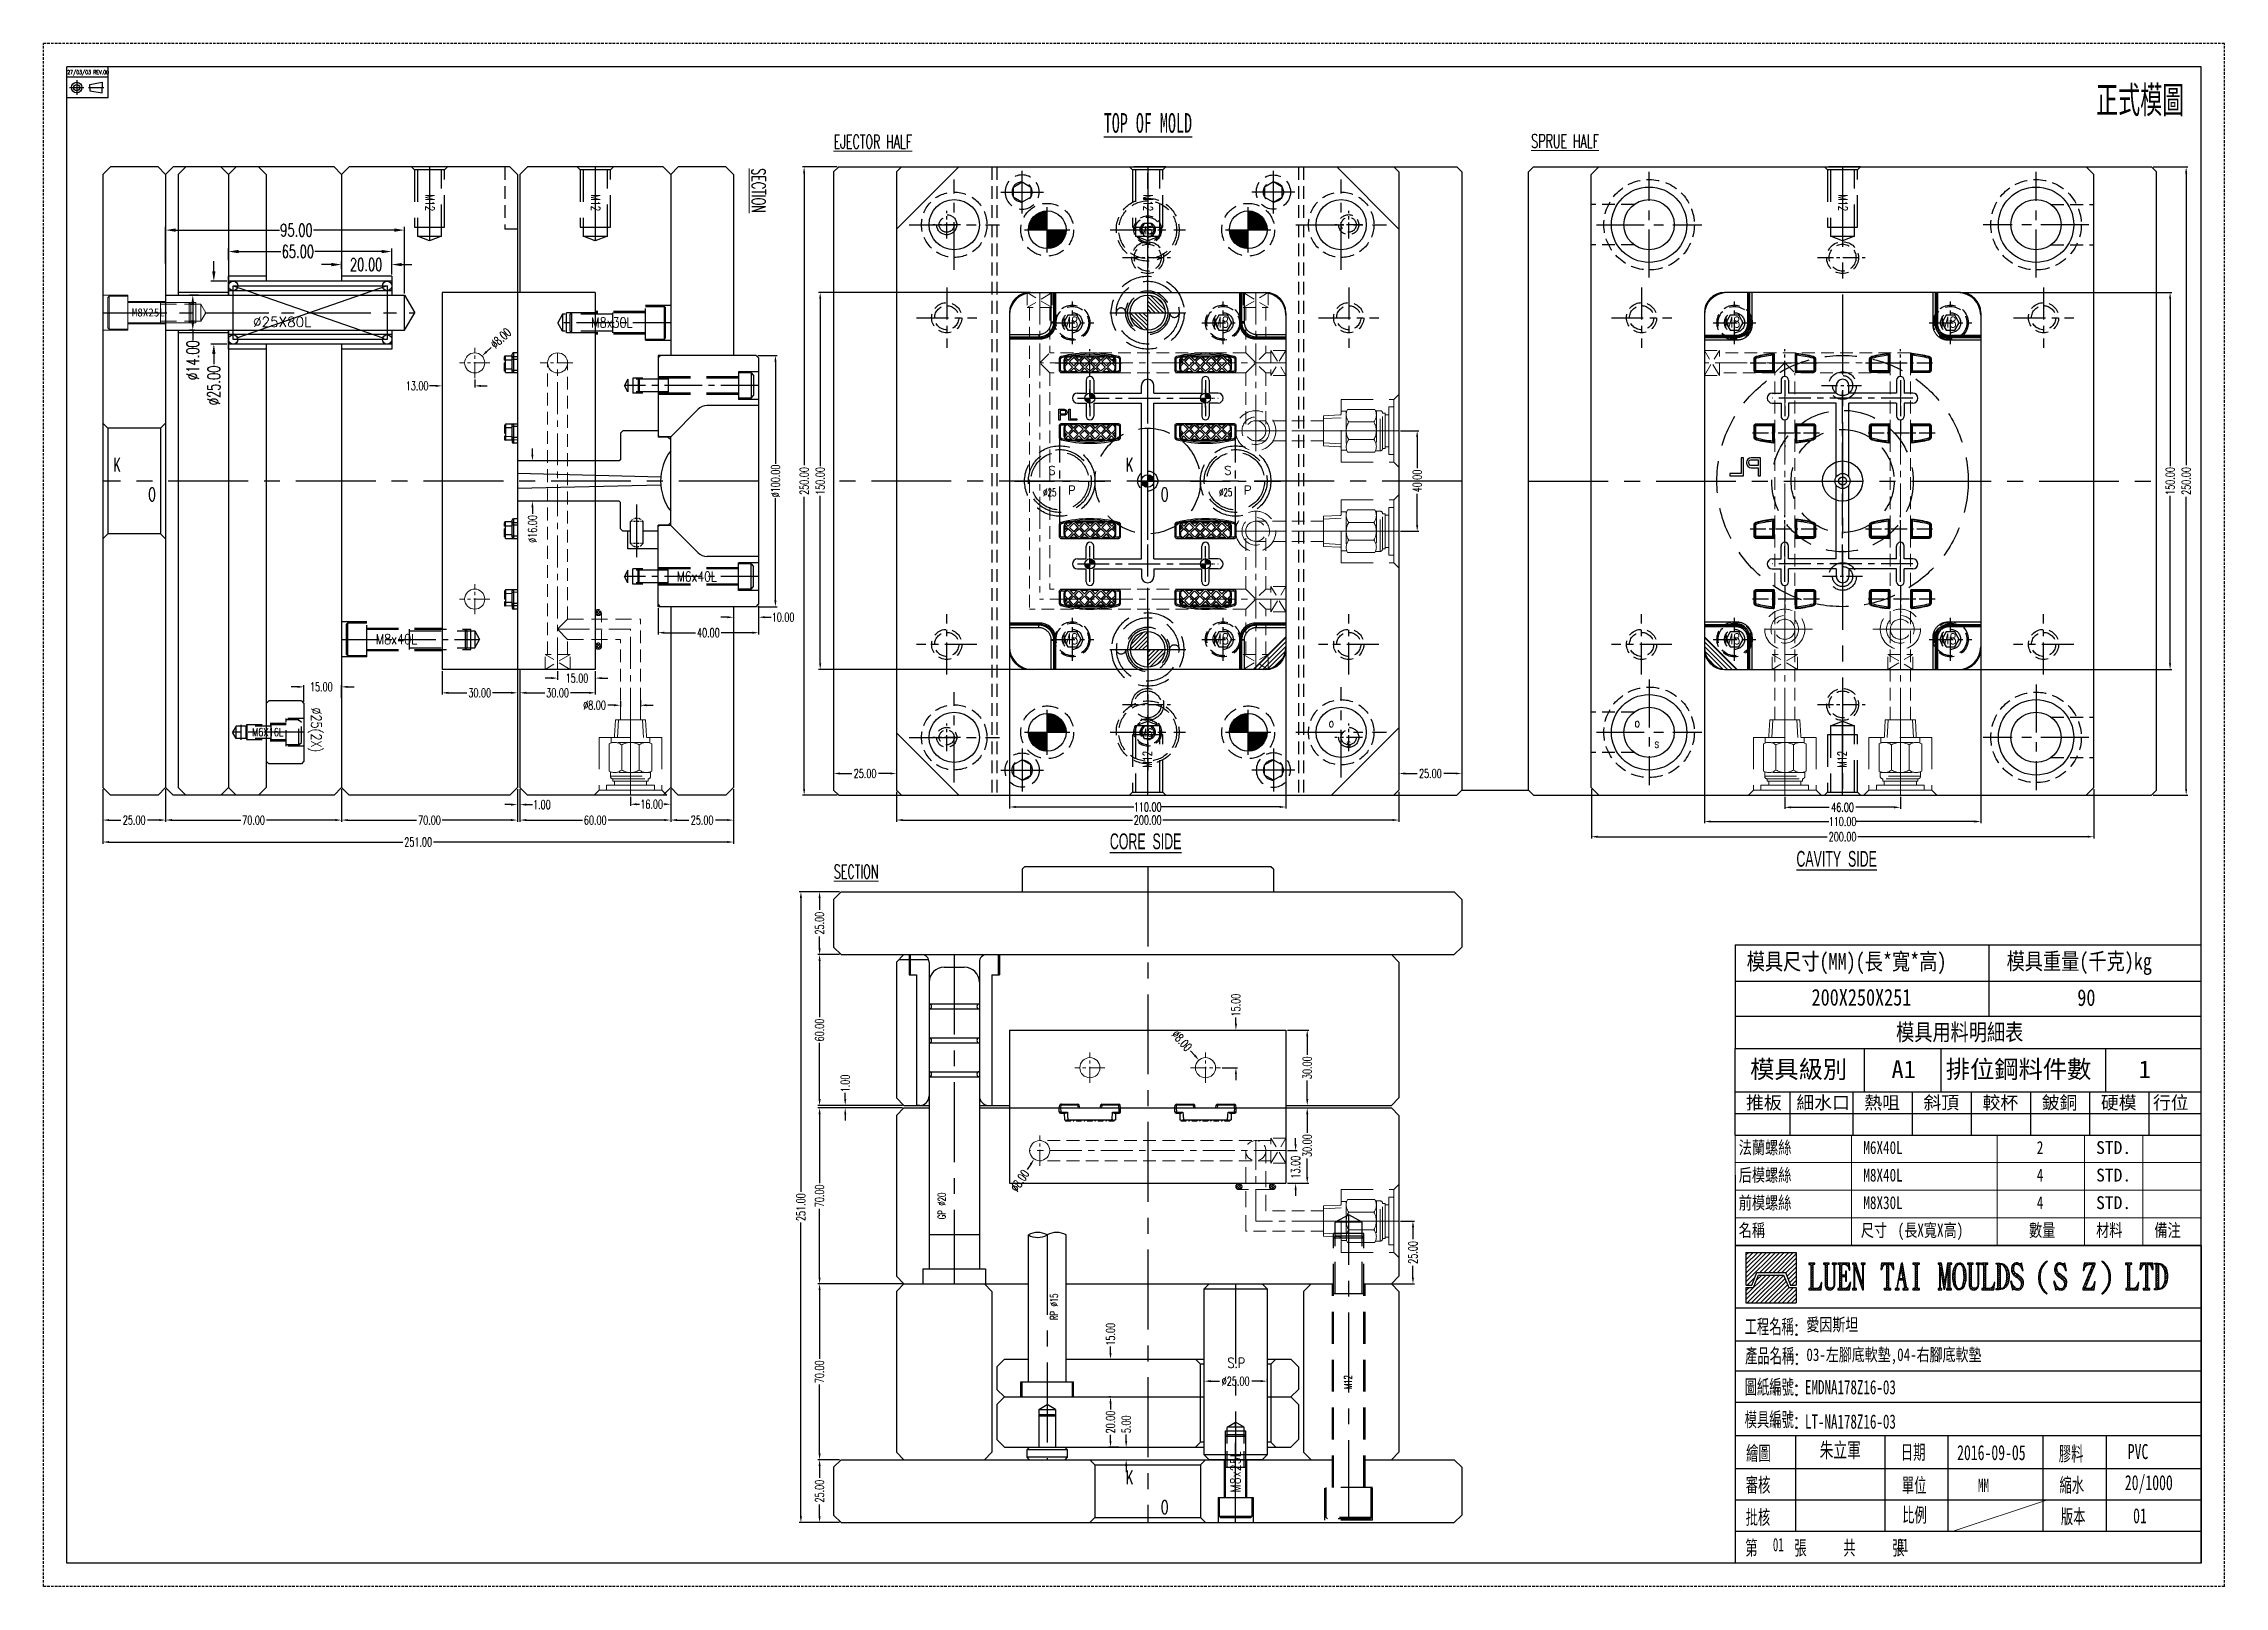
# Model space of a CAD drawing. Header units: inches. Extents: x 139745 to 140613, y -44509 to -43895.
import ezdxf

# ---------------------------------------------------------------- set-up
doc = ezdxf.new("R2010")
doc.units = ezdxf.units.IN
doc.header["$LTSCALE"] = 2
doc.header["$MEASUREMENT"] = 0
doc.header["$PDMODE"] = 3
doc.header["$PDSIZE"] = 0.3125
for name, pattern in [('ACAD_ISO02W100', [15, 12, -3]), ('ACAD_ISO08W100', [36, 24, -3, 6, -3]), ('CENTER', [50.8, 31.75, -6.35, 6.35, -6.35]), ('CENTER2', [1.125, 0.75, -0.125, 0.125, -0.125]), ('DASHED', [0.75, 0.5, -0.25]), ('HIDDEN', [9.525, 6.35, -3.175]), ('HIDDEN2', [4.7625, 3.175, -1.5875]), ('PHANTOM2', [0.69, 0.3, -0.13, 0, -0.13, 0, -0.13])]:
    doc.linetypes.add(name, pattern=pattern)
doc.layers.get('0').update_dxf_attribs({"linetype": 'CONTINUOUS'})
doc.layers.get('Defpoints').update_dxf_attribs({"linetype": 'CONTINUOUS'})
for name, color, linetype in [('5', 5, 'CONTINUOUS'), ('A', 7, 'CONTINUOUS'), ('CAV-COR', 1, 'CONTINUOUS'), ('cen', 1, 'CENTER'), ('CENTER', 1, 'CENTER'), ('CL', 1, 'ACAD_ISO08W100'), ('DEFAULT_1', 7, 'CENTER'), ('hidden', 4, 'HIDDEN'), ('Layer3', 3, 'CONTINUOUS'), ('ls', 144, 'HIDDEN2'), ('PIN', 4, 'CONTINUOUS'), ('PIN-H', 2, 'HIDDEN2'), ('Ru', 8, 'CONTINUOUS'), ('SCREW', 52, 'HIDDEN'), ('SP', 3, 'CONTINUOUS'), ('SPRING', 160, 'CONTINUOUS'), ('text', 7, 'CONTINUOUS'), ('tg', 7, 'CONTINUOUS'), ('WT', 4, 'CONTINUOUS'), ('文字', 1, 'CONTINUOUS')]:
    doc.layers.add(name, color=color, linetype=linetype)
for name, color, linetype, lineweight in [('dim', 3, 'CONTINUOUS', 15), ('HA', 4, 'CONTINUOUS', 15), ('MBOM-ASSIS-LAYER', 71, 'CONTINUOUS', 9), ('PRODUCT', 1, 'CONTINUOUS', 15), ('WR', 122, 'HIDDEN', 0), ('螺絲', 42, 'ACAD_ISO02W100', 15)]:
    doc.layers.add(name, color=color, linetype=linetype, lineweight=lineweight)
doc.styles.add('ROMANC', font='romanc', dxfattribs={"width": 0.6, "height": 1})
doc.styles.add('ROMANS', font='ROMANS.shx', dxfattribs={"height": 5, "bigfont": 'chineset.shx'})
doc.styles.add('roment', font='txt.shx', dxfattribs={"width": 0.67, "bigfont": 'chineset.shx'})
doc.styles.get("Standard").update_dxf_attribs({"font": 'txt.shx', "width": 0.67})
doc.styles.add('style1', font='mingliu.ttc', dxfattribs={"width": 0.75})
doc.styles.add('txt', font='txt.shx', dxfattribs={"width": 0.75, "height": 3.2})
doc.styles.add('新字体', font='KAIU.TTF', dxfattribs={"width": 0.75})
doc.dimstyles.new('2.00', dxfattribs={"dimtxt": 3.5, "dimasz": 2.5, "dimexe": 0.666, "dimexo": 0.626, "dimgap": 1, "dimtad": 0, "dimzin": 0, "dimdsep": 46, "dimtxsty": 'Standard', "dimcen": 0.09, "dimclrd": 3, "dimclre": 3, "dimclrt": 7, "dimazin": 0, "dimtfac": 1, "dimtofl": 0, "dimtmove": 0, "dimatfit": 0, "dimfxl": 0, "dimtolj": 1, "dimtzin": 0, "dimarcsym": 0})
doc.dimstyles.new('ISO-25', dxfattribs={"dimtxt": 5, "dimasz": 4, "dimexe": 1.25, "dimexo": 0.625, "dimtad": 0, "dimzin": 1, "dimdsep": 46, "dimtxsty": 'roment', "dimcen": 0, "dimclrd": 256, "dimclre": 256, "dimclrt": 7, "dimazin": 0, "dimtfac": 1, "dimtofl": 0, "dimtmove": 0, "dimatfit": 3, "dimfxl": 0, "dimarcsym": 0})

msp = doc.modelspace()

# ---------------------------------------------------------------- texts
at = {"linetype": 'Continuous', "style": 'ROMANC', "width": 0.6}
for s, p in [('K', (139772.908, -44065.495)), ('O', (139786.798, -44077.315)), ('K', (140175.905, -44468.484)), ('O', (140189.795, -44480.304))]:
    msp.add_text(s, height=5.4, dxfattribs=at).set_placement(p)
for s, height, style, width, p in [('K', 5.4, 'ROMANC', 0.6, (140175.905, -44065.495)), ('O', 5.4, 'ROMANC', 0.6, (140189.795, -44077.315)), ('o', 3.6, 'ROMANS', 0.75, (140256.595, -44167.275)), ('o', 3.6, 'ROMANS', 0.75, (140378.336, -44167.23)), ('s', 3.6, 'ROMANS', 0.75, (140263.595, -44175.275)), ('s', 3.6, 'ROMANS', 0.75, (140386.201, -44175.437))]:
    msp.add_text(s, height=height, dxfattribs=dict(style=style, width=width)).set_placement(p)
at = {"color": 122, "attachment_point": 1, "style": 'ROMANC'}
for s, insert, char_height, width in [('{\\fSimSun|b0|i0|c134|p54;\\LTOP OF MOLD}', (140167.101, -43922.862), 7.82687, 63.06122), ('{\\f新細明體|b0|i0|c136|p54;\\LCORE  SIDE }', (140169.536, -44209.508), 6.27534, 50.56053), ('{\\f新細明體|b0|i0|c136|p54;\\LCAVITY  SIDE}', (140442.793, -44216.476), 6.27534, 50.56053)]:
    msp.add_mtext(s, dxfattribs=dict(at, insert=insert, char_height=char_height, width=width))
at = {"ltscale": 0.2, "attachment_point": 1}
for s, insert, char_height, width in [('{\\f細明體|b0|i0|c136|p0;\\W0.75;\\C3;愛因斯坦}', (140446.761, -44402.453), 5.04927, 160.29944), ('{\\f細明體|b0|i0|c136|p0;\\W0.75;\\C3;03-左腳底軟墊,04-右腳底軟墊}', (140446.761, -44414.402), 5.04927, 160.29944), ('{\\f細明體|b0|i0|c136|p0;\\C3;EMDNA178Z16-03}', (140446.203, -44427.034), 5.66919, 184.34435), ('{\\f細明體|b0|i0|c136|p0;\\C3;LT-NA178Z16-03}', (140446.203, -44440.716), 5.66919, 184.34435)]:
    msp.add_mtext(s, dxfattribs=dict(at, insert=insert, char_height=char_height, width=width))
at = {"char_height": 5.97918, "width": 84.31285, "attachment_point": 1}
for s, insert in [('{\\fDFKai-SB|b0|i0|c136|p0;\\C3;朱立軍}', (140452.042, -44451.901)), ('{\\fDFKai-SB|b0|i0|c136|p0;\\C3;2016-09-05}', (140506.752, -44452.909)), ('{\\f細明體|b0|i0|c136|p49;PVC}', (140574.658, -44452.502)), ('{\\f細明體|b0|i0|c136|p49;20/1000}', (140573.505, -44464.857)), ('{\\f細明體|b0|i0|c136|p49;01}', (140576.789, -44478.034))]:
    msp.add_mtext(s, dxfattribs=dict(at, insert=insert))
at = {"layer": 'A', "style": 'ROMANS', "width": 0.75}
for s, height, p in [('27/03/03 REV.00', 1.53789, (139754.564, -43907.376)), ('工程名稱:', 6.5308, (140422.173, -44409.252)), ('產品名稱:', 6.5308, (140422.334, -44420.897)), ('圖紙編號:', 6.5308, (140422.173, -44433.295)), ('模具編號:', 6.5308, (140422.173, -44446.258)), ('繪圖', 6.5308, (140422.767, -44459.614)), ('日期', 6.5308, (140484.354, -44459.229)), ('膠料', 6.5308, (140547.239, -44459.855)), ('審核', 6.5308, (140422.624, -44472.258)), ('單位', 6.5308, (140484.745, -44472.417)), ('縮水', 6.5308, (140547.484, -44472.308)), ('批核', 6.5308, (140422.576, -44485.129)), ('比例', 6.5308, (140484.879, -44484.169)), ('版本', 6.5308, (140548.031, -44484.8)), ('第    張    共    張', 6.53081, (140422.459, -44497.317))]:
    msp.add_text(s, height=height, dxfattribs=at).set_placement(p)
at = {"layer": 'A', "style": 'style1'}
for s, height, p in [('模具級別', 7.078, (140424.339, -44306.888)), ('A1', 7.078, (140480.634, -44306.888)), ('排位鋼料件數', 7.078, (140502.242, -44306.888)), ('1', 7.078, (140579.034, -44306.888)), ('推板', 5.1905, (140422.753, -44319.215)), ('細水口', 5.1905, (140442.792, -44319.215)), ('熱咀', 5.1905, (140469.829, -44319.215)), ('斜頂', 5.1905, (140493.367, -44319.215)), ('較杯', 5.1905, (140516.906, -44319.215)), ('鈹銅', 5.1905, (140540.444, -44319.215)), ('硬模', 5.1905, (140563.982, -44319.215)), ('行位', 5.1905, (140584.703, -44319.215))]:
    msp.add_text(s, height=height, dxfattribs=at).set_placement(p)
at = {"layer": 'dim', "linetype": 'ByBlock'}
for s, height, style, width, p in [('%%uEJECTOR HALF', 5.4, 'ROMANC', 0.6, (140059.588, -43936.933)), ('%%uSPRUE HALF', 5.4, 'ROMANC', 0.6, (140337.23, -43936.71)), ('M6x40L', 3.9343, 'ROMANC', 0.8, (139997.141, -44109.272)), ('%%uSECTION', 5.4, 'ROMANC', 0.6, (140059.651, -44227.389)), ('模具尺寸(MM)(長*寬*高)', 6.62959, 'style1', 0.8, (140423.007, -44263.775)), ('模具重量(千克)kg', 6.6296, 'style1', 0.8, (140526.447, -44263.684)), ('200X250X251', 6.62959, 'style1', 0.8, (140448.828, -44278.026)), ('90', 6.6296, 'style1', 0.8, (140554.584, -44278.149)), ('模具用料明細表', 6.6296, 'style1', 0.8, (140482.448, -44291.902))]:
    msp.add_text(s, height=height, dxfattribs=dict(at, style=style, width=width)).set_placement(p)
at = {"layer": 'dim', "linetype": 'ByBlock', "style": 'ROMANC'}
for s, height, width, p in [('%%uSECTION', 5.4, 0.6, (140027.009, -43944.842)), ('%%C25(2X)', 4.0648, 0.8, (139851.671, -44159.42))]:
    msp.add_text(s, height=height, rotation=270, dxfattribs=dict(at, width=width)).set_placement(p)
at = {"layer": 'dim', "style": 'ROMANC', "width": 0.8}
msp.add_text('M8x25L', height=4.0648, rotation=90, dxfattribs=at).set_placement((140221.563, -44471.861))
at = {"layer": 'Layer3', "style": 'ROMANC', "width": 0.8}
for s, height, rotation, p in [('M8x30L', 4.0648, 720, (139963.106, -44008.243)), ('M8x40L', 4.0648, 720, (139877.334, -44134.243)), ('S.P', 4.0191, 360, (140216.357, -44422.176))]:
    msp.add_text(s, height=height, rotation=rotation, dxfattribs=at).set_placement(p)
at = {"layer": 'Layer3', "style": 'txt', "width": 0.75}
msp.add_text('M6X16L', height=3.2, dxfattribs=at).set_placement((139828.122, -44170.782))
at = {"layer": 'MBOM-ASSIS-LAYER', "style": '新字体', "width": 0.75}
for s, height, p in [('法蘭螺絲', 5.1182, (140419.835, -44337.059)), ('M6X40L', 5.1182, (140469.435, -44337.059)), ('2', 5.118, (140538.449, -44337.059)), ('后模螺絲', 5.1182, (140419.835, -44348.026)), ('M8X40L', 5.1182, (140469.435, -44348.026)), ('4', 5.118, (140538.449, -44348.026)), ('前模螺絲', 5.1182, (140419.833, -44359.064)), ('M8X30L', 5.1182, (140469.435, -44358.994)), ('4', 5.118, (140538.449, -44358.994)), ('名稱', 5.1182, (140419.834, -44369.962)), ('尺寸', 5.1182, (140468.423, -44369.962)), ('(長X寬X高)', 5.1182, (140483.056, -44369.962)), ('數量', 5.1182, (140535.36, -44369.962)), ('材料', 5.1182, (140562.077, -44369.962)), ('備注', 5.1182, (140585.263, -44369.962))]:
    msp.add_text(s, height=height, dxfattribs=at).set_placement(p)
at = {"layer": 'MBOM-ASSIS-LAYER', "style": 'style1'}
for p in [(140562.077, -44337.059), (140562.077, -44348.026), (140562.077, -44358.994)]:
    msp.add_text('STD.', height=5.1182, dxfattribs=at).set_placement(p)
at = {"layer": 'text', "char_height": 3, "width": 36.07436, "attachment_point": 1, "rotation": 90}
for s, insert in [('GP %%c20', (140101.109, -44363.043)), ('RP %%c15', (140145.802, -44403.191)), ('M12', (140262.798, -44430.59))]:
    msp.add_mtext(s, dxfattribs=dict(at, insert=insert))
at = {"layer": 'tg', "color": 1, "insert": (140562.065, -43912.221), "char_height": 10.70567, "width": 529.81389, "attachment_point": 1, "style": 'ROMANC'}
msp.add_mtext('{\\f細明體|b0|i0|c136|p49;正式模圖}', dxfattribs=at)
at = {"layer": 'tg', "color": 3, "char_height": 5.29975, "width": 262.28, "attachment_point": 1, "style": 'ROMANC'}
for s, insert in [('{\\f細明體|b0|i0|c136|p49;MM}', (140515.079, -44466.224)), ('{\\f細明體|b0|i0|c136|p49;01}', (140433.415, -44489.871)), ('{\\f細明體|b0|i0|c136|p49;01}', (140483.004, -44490.07))]:
    msp.add_mtext(s, dxfattribs=dict(at, insert=insert))
at = {"layer": '文字', "style": 'style1'}
msp.add_text('M8X25L', height=3.2282, dxfattribs=at).set_placement((139780.244, -44003.788))
at = {"layer": '文字', "linetype": 'Continuous', "style": 'txt'}
msp.add_text('%%C25X80L', height=3.96, dxfattribs=at).set_placement((139828.494, -44007.957))

# ---------------------------------------------------------------- blocks, each defined once
blk = doc.blocks.new('*X1')
at = {"color": 0}
for p, q in [((-246.88, -247.76), (-241.98, -242.86)), ((-246.88, -246.88), (-242.86, -242.86)), ((-246.6, -248.36), (-241.1, -242.86)), ((-245.71, -248.36), (-240.21, -242.86)), ((-244.83, -248.36), (-239.36, -242.9)), ((-244.8, -243.91), (-243.75, -242.86)), ((-246.88, -245.99), (-246.25, -245.36)), ((-243.94, -248.36), (-239.11, -243.53)), ((-243.06, -248.36), (-238.86, -244.16)), ((-242.18, -248.36), (-238.61, -244.79)), ((-241.29, -248.36), (-238.29, -245.36)), ((-240.41, -248.36), (-237.41, -245.36)), ((-239.53, -248.36), (-236.88, -245.72)), ((-238.64, -248.36), (-236.88, -246.6)), ((-237.76, -248.36), (-236.88, -247.48))]:
    blk.add_line(p, q, dxfattribs=at)
blk = doc.blocks.new('*X0')
at = {"color": 0}
for p, q in [((-246.88, -244.23), (-241.02, -238.36)), ((-246.88, -243.34), (-241.9, -238.36)), ((-246.88, -242.46), (-242.78, -238.36)), ((-246.88, -241.57), (-243.67, -238.36)), ((-246.88, -240.69), (-244.55, -238.36)), ((-246.88, -239.81), (-245.44, -238.36)), ((-246.88, -238.92), (-246.32, -238.36)), ((-244.13, -242.36), (-240.13, -238.36)), ((-243.25, -242.36), (-239.25, -238.36)), ((-242.36, -242.36), (-238.36, -238.36)), ((-241.48, -242.36), (-237.48, -238.36)), ((-240.6, -242.36), (-236.88, -238.65)), ((-239.71, -242.36), (-236.88, -239.53)), ((-238.98, -242.51), (-236.88, -240.41)), ((-238.73, -243.15), (-236.88, -241.3)), ((-238.47, -243.78), (-236.88, -242.18)), ((-238.22, -244.41), (-236.88, -243.06)), ((-246.63, -244.86), (-245.11, -243.34)), ((-245.75, -244.86), (-245.7, -244.81)), ((-237.79, -244.86), (-236.88, -243.95)), ((-236.91, -244.86), (-236.88, -244.83))]:
    blk.add_line(p, q, dxfattribs=at)
blk = doc.blocks.new('20051210.083501')
at = {"layer": 'A'}
for p, q in [((0, 0), (0, -12.46)), ((0, 0), (19.17, 0)), ((19.17, 0), (19.17, -12.46)), ((2.23, -12.46), (4.14, -7.67)), ((4.14, -7.67), (15.02, -7.67)), ((15.02, -7.67), (16.94, -12.46)), ((0, -12.46), (2.23, -12.46)), ((0, -13.42), (2.87, -13.42)), ((0, -13.42), (0, -19.17)), ((2.87, -13.42), (4.79, -8.62)), ((4.79, -8.62), (14.37, -8.62)), ((14.37, -8.62), (16.29, -13.42)), ((16.29, -13.42), (19.17, -13.42)), ((16.94, -12.46), (19.17, -12.46)), ((19.17, -13.42), (19.17, -19.17)), ((0, -19.17), (19.17, -19.17))]:
    blk.add_line(p, q, dxfattribs=at)
at = {"layer": 'A', "xscale": 1.916639999999461, "yscale": 1.916639999999916, "zscale": 1.91664}
for name in ['*X0', '*X1']:
    blk.add_blockref(name, (473.18, 456.86), dxfattribs=at)
blk = doc.blocks.new('8')
at = {"layer": 'CENTER', "ltscale": 0.5}
for p, q in [((-8.5, 0), (8.5, 0)), ((0, 8.5), (0, -8.5))]:
    blk.add_line(p, q, dxfattribs=at)
at = {"layer": 'ls'}
blk.add_lwpolyline([(0, 4), (-3.46, 2), (-3.46, -2), (0, -4), (3.46, -2), (3.46, 2)], close=True, dxfattribs=at)
for radius in [6.8, 4]:
    blk.add_circle((0, 0), radius, dxfattribs=at)
blk = doc.blocks.new('*D34208')
at = {"layer": 'Defpoints', "color": 0}
for p in [(140028.73, -44019.27), (140028.73, -44119.27), (140036.42, -44119.27)]:
    blk.add_point(p, dxfattribs=at)
at = {"layer": 'dim', "color": 3, "linetype": 'ByBlock', "lineweight": -2}
for p, q in [((140029.36, -44019.27), (140037.09, -44019.27)), ((140036.42, -44021.77), (140036.42, -44062.41)), ((140036.42, -44116.77), (140036.42, -44076.14)), ((140029.36, -44119.27), (140037.09, -44119.27))]:
    blk.add_line(p, q, dxfattribs=at)
at = {"layer": 'dim', "color": 3, "linetype": 'ByBlock'}
for points in [[(140036.84, -44021.77), (140036, -44021.77), (140036.42, -44019.27)], [(140036, -44116.77), (140036.84, -44116.77), (140036.42, -44119.27)]]:
    blk.add_solid(points, dxfattribs=at)
at = {"layer": 'dim', "color": 7, "linetype": 'ByBlock', "insert": (140036.42, -44069.27), "char_height": 3.5, "attachment_point": 5, "rotation": 90}
blk.add_mtext('%%c100.00', dxfattribs=at)
blk = doc.blocks.new('*D34209')
at = {"layer": 'Defpoints', "color": 0}
for p in [(140029.73, -44118.27), (140019.73, -44119.27), (140029.73, -44123.47)]:
    blk.add_point(p, dxfattribs=at)
at = {"layer": 'dim', "color": 3, "linetype": 'ByBlock', "lineweight": -2}
for p, q in [((140017.23, -44123.47), (140014.73, -44123.47)), ((140019.73, -44119.9), (140019.73, -44124.14)), ((140029.73, -44118.9), (140029.73, -44124.14)), ((140032.23, -44123.47), (140034.73, -44123.47))]:
    blk.add_line(p, q, dxfattribs=at)
at = {"layer": 'dim', "color": 3, "linetype": 'ByBlock'}
for points in [[(140017.23, -44123.89), (140017.23, -44123.06), (140019.73, -44123.47)], [(140032.23, -44123.06), (140032.23, -44123.89), (140029.73, -44123.47)]]:
    blk.add_solid(points, dxfattribs=at)
at = {"layer": 'dim', "color": 7, "linetype": 'ByBlock', "insert": (140039.45, -44123.47), "char_height": 3.5, "attachment_point": 5}
blk.add_mtext('\\A1;10.00', dxfattribs=at)
blk = doc.blocks.new('*D34210')
at = {"layer": 'Defpoints', "color": 0}
for p in [(140029.73, -44118.27), (139989.73, -44119.27), (140029.73, -44129.63)]:
    blk.add_point(p, dxfattribs=at)
at = {"layer": 'dim', "color": 3, "linetype": 'ByBlock', "lineweight": -2}
for p, q in [((139989.73, -44119.9), (139989.73, -44130.29)), ((140029.73, -44118.9), (140029.73, -44130.29)), ((139992.23, -44129.63), (140004.63, -44129.63)), ((140027.23, -44129.63), (140014.84, -44129.63))]:
    blk.add_line(p, q, dxfattribs=at)
at = {"layer": 'dim', "color": 3, "linetype": 'ByBlock'}
for points in [[(139992.23, -44129.21), (139992.23, -44130.05), (139989.73, -44129.63)], [(140027.23, -44130.05), (140027.23, -44129.21), (140029.73, -44129.63)]]:
    blk.add_solid(points, dxfattribs=at)
at = {"layer": 'dim', "color": 7, "linetype": 'ByBlock', "insert": (140009.73, -44129.63), "char_height": 3.5, "attachment_point": 5}
blk.add_mtext('\\A1;40.00', dxfattribs=at)
blk = doc.blocks.new('*D34211')
at = {"layer": 'Defpoints', "color": 0}
for p in [(139946.03, -44061.27), (139939.7, -44077.27), (139946.03, -44077.27)]:
    blk.add_point(p, dxfattribs=at)
at = {"layer": 'dim', "color": 3, "linetype": 'ByBlock', "lineweight": -2}
for p, q in [((139939.7, -44058.77), (139939.7, -44056.27)), ((139945.41, -44061.27), (139939.03, -44061.27)), ((139945.41, -44077.27), (139939.03, -44077.27)), ((139939.7, -44079.77), (139939.7, -44082.27))]:
    blk.add_line(p, q, dxfattribs=at)
at = {"layer": 'dim', "color": 3, "linetype": 'ByBlock'}
for points in [[(139939.28, -44058.77), (139940.12, -44058.77), (139939.7, -44061.27)], [(139940.12, -44079.77), (139939.28, -44079.77), (139939.7, -44077.27)]]:
    blk.add_solid(points, dxfattribs=at)
at = {"layer": 'dim', "color": 7, "linetype": 'ByBlock', "insert": (139939.7, -44088.36), "char_height": 3.5, "attachment_point": 5, "rotation": 90}
blk.add_mtext('%%c16.00', dxfattribs=at)
blk = doc.blocks.new('*D34212')
at = {"layer": 'Defpoints', "color": 0}
for p in [(140054, -44232.74), (140062.6, -44232.74), (140062.6, -44257.74)]:
    blk.add_point(p, dxfattribs=at)
at = {"layer": 'dim', "color": 3, "linetype": 'ByBlock', "lineweight": -2}
for p, q in [((140061.97, -44232.74), (140053.33, -44232.74)), ((140054, -44235.24), (140054, -44239.94)), ((140054, -44255.24), (140054, -44250.54)), ((140061.97, -44257.74), (140053.33, -44257.74))]:
    blk.add_line(p, q, dxfattribs=at)
at = {"layer": 'dim', "color": 3, "linetype": 'ByBlock'}
for points in [[(140054.42, -44235.24), (140053.58, -44235.24), (140054, -44232.74)], [(140053.58, -44255.24), (140054.42, -44255.24), (140054, -44257.74)]]:
    blk.add_solid(points, dxfattribs=at)
at = {"layer": 'dim', "color": 7, "linetype": 'ByBlock', "insert": (140054, -44245.24), "char_height": 3.5, "attachment_point": 5, "rotation": 90}
blk.add_mtext('\\A1;25.00', dxfattribs=at)
blk = doc.blocks.new('*D34213')
at = {"layer": 'Defpoints', "color": 0}
for p in [(140062.6, -44257.74), (140054, -44317.74), (140087.6, -44317.74)]:
    blk.add_point(p, dxfattribs=at)
at = {"layer": 'dim', "color": 3, "linetype": 'ByBlock', "lineweight": -2}
for p, q in [((140061.97, -44257.74), (140053.33, -44257.74)), ((140054, -44260.24), (140054, -44282.64)), ((140054, -44315.24), (140054, -44292.84)), ((140086.97, -44317.74), (140053.33, -44317.74))]:
    blk.add_line(p, q, dxfattribs=at)
at = {"layer": 'dim', "color": 3, "linetype": 'ByBlock'}
for points in [[(140054.42, -44260.24), (140053.58, -44260.24), (140054, -44257.74)], [(140053.58, -44315.24), (140054.42, -44315.24), (140054, -44317.74)]]:
    blk.add_solid(points, dxfattribs=at)
at = {"layer": 'dim', "color": 7, "linetype": 'ByBlock', "insert": (140054, -44287.74), "char_height": 3.5, "attachment_point": 5, "rotation": 90}
blk.add_mtext('\\A1;60.00', dxfattribs=at)
blk = doc.blocks.new('*D34214')
at = {"layer": 'Defpoints', "color": 0}
for p in [(140064.2, -44317.74), (140087.6, -44317.74), (140087.6, -44318.74)]:
    blk.add_point(p, dxfattribs=at)
at = {"layer": 'dim', "color": 3, "linetype": 'ByBlock', "lineweight": -2}
for p, q in [((140086.97, -44317.74), (140063.54, -44317.74)), ((140064.2, -44315.24), (140064.2, -44312.74)), ((140086.97, -44318.74), (140063.54, -44318.74)), ((140064.2, -44321.24), (140064.2, -44323.74))]:
    blk.add_line(p, q, dxfattribs=at)
at = {"layer": 'dim', "color": 3, "linetype": 'ByBlock'}
for points in [[(140063.78, -44315.24), (140064.62, -44315.24), (140064.2, -44317.74)], [(140064.62, -44321.24), (140063.78, -44321.24), (140064.2, -44318.74)]]:
    blk.add_solid(points, dxfattribs=at)
at = {"layer": 'dim', "color": 7, "linetype": 'ByBlock', "insert": (140064.2, -44309), "char_height": 3.5, "attachment_point": 5, "rotation": 90}
blk.add_mtext('\\A1;1.00', dxfattribs=at)
blk = doc.blocks.new('*D34215')
at = {"layer": 'Defpoints', "color": 0}
for p in [(140087.6, -44318.74), (140054, -44388.74), (140087.6, -44388.74)]:
    blk.add_point(p, dxfattribs=at)
at = {"layer": 'dim', "color": 3, "linetype": 'ByBlock', "lineweight": -2}
for p, q in [((140086.97, -44318.74), (140053.33, -44318.74)), ((140054, -44321.24), (140054, -44348.64)), ((140054, -44386.24), (140054, -44358.84)), ((140086.97, -44388.74), (140053.33, -44388.74))]:
    blk.add_line(p, q, dxfattribs=at)
at = {"layer": 'dim', "color": 3, "linetype": 'ByBlock'}
for points in [[(140054.42, -44321.24), (140053.58, -44321.24), (140054, -44318.74)], [(140053.58, -44386.24), (140054.42, -44386.24), (140054, -44388.74)]]:
    blk.add_solid(points, dxfattribs=at)
at = {"layer": 'dim', "color": 7, "linetype": 'ByBlock', "insert": (140054, -44353.74), "char_height": 3.5, "attachment_point": 5, "rotation": 90}
blk.add_mtext('\\A1;70.00', dxfattribs=at)
blk = doc.blocks.new('*D34216')
at = {"layer": 'Defpoints', "color": 0}
for p in [(140054, -44388.74), (140087.6, -44388.74), (140062.6, -44458.74)]:
    blk.add_point(p, dxfattribs=at)
at = {"layer": 'dim', "color": 3, "linetype": 'ByBlock', "lineweight": -2}
for p, q in [((140086.97, -44388.74), (140053.33, -44388.74)), ((140054, -44391.24), (140054, -44418.64)), ((140054, -44456.24), (140054, -44428.84)), ((140061.97, -44458.74), (140053.33, -44458.74))]:
    blk.add_line(p, q, dxfattribs=at)
at = {"layer": 'dim', "color": 3, "linetype": 'ByBlock'}
for points in [[(140054.42, -44391.24), (140053.58, -44391.24), (140054, -44388.74)], [(140053.58, -44456.24), (140054.42, -44456.24), (140054, -44458.74)]]:
    blk.add_solid(points, dxfattribs=at)
at = {"layer": 'dim', "color": 7, "linetype": 'ByBlock', "insert": (140054, -44423.74), "char_height": 3.5, "attachment_point": 5, "rotation": 90}
blk.add_mtext('\\A1;70.00', dxfattribs=at)
blk = doc.blocks.new('*D34217')
at = {"layer": 'Defpoints', "color": 0}
for p in [(140054, -44458.74), (140062.6, -44458.74), (140062.6, -44483.74)]:
    blk.add_point(p, dxfattribs=at)
at = {"layer": 'dim', "color": 3, "linetype": 'ByBlock', "lineweight": -2}
for p, q in [((140061.97, -44458.74), (140053.33, -44458.74)), ((140054, -44461.24), (140054, -44465.94)), ((140054, -44481.24), (140054, -44476.54)), ((140061.97, -44483.74), (140053.33, -44483.74))]:
    blk.add_line(p, q, dxfattribs=at)
at = {"layer": 'dim', "color": 3, "linetype": 'ByBlock'}
for points in [[(140054.42, -44461.24), (140053.58, -44461.24), (140054, -44458.74)], [(140053.58, -44481.24), (140054.42, -44481.24), (140054, -44483.74)]]:
    blk.add_solid(points, dxfattribs=at)
at = {"layer": 'dim', "color": 7, "linetype": 'ByBlock', "insert": (140054, -44471.24), "char_height": 3.5, "attachment_point": 5, "rotation": 90}
blk.add_mtext('\\A1;25.00', dxfattribs=at)
blk = doc.blocks.new('*D34218')
at = {"layer": 'Defpoints', "color": 0}
for p in [(140046.56, -44232.74), (140062.6, -44232.74), (140062.6, -44483.74)]:
    blk.add_point(p, dxfattribs=at)
at = {"layer": 'dim', "color": 3, "linetype": 'ByBlock', "lineweight": -2}
for p, q in [((140061.97, -44232.74), (140045.89, -44232.74)), ((140046.56, -44235.24), (140046.56, -44352.16)), ((140046.56, -44481.24), (140046.56, -44364.32)), ((140061.97, -44483.74), (140045.89, -44483.74))]:
    blk.add_line(p, q, dxfattribs=at)
at = {"layer": 'dim', "color": 3, "linetype": 'ByBlock'}
for points in [[(140046.98, -44235.24), (140046.14, -44235.24), (140046.56, -44232.74)], [(140046.14, -44481.24), (140046.98, -44481.24), (140046.56, -44483.74)]]:
    blk.add_solid(points, dxfattribs=at)
at = {"layer": 'dim', "color": 7, "linetype": 'ByBlock', "insert": (140046.56, -44358.24), "char_height": 3.5, "attachment_point": 5, "rotation": 90}
blk.add_mtext('\\A1;251.00', dxfattribs=at)
blk = doc.blocks.new('*D34219')
at = {"layer": 'Defpoints', "color": 0}
for p in [(140239.6, -44318.74), (140239.6, -44348.74), (140248.09, -44348.74)]:
    blk.add_point(p, dxfattribs=at)
at = {"layer": 'dim', "color": 3, "linetype": 'ByBlock', "lineweight": -2}
for p, q in [((140240.22, -44318.74), (140248.76, -44318.74)), ((140248.09, -44321.24), (140248.09, -44328.64)), ((140248.09, -44346.24), (140248.09, -44338.84)), ((140240.22, -44348.74), (140248.76, -44348.74))]:
    blk.add_line(p, q, dxfattribs=at)
at = {"layer": 'dim', "color": 3, "linetype": 'ByBlock'}
for points in [[(140248.51, -44321.24), (140247.67, -44321.24), (140248.09, -44318.74)], [(140247.67, -44346.24), (140248.51, -44346.24), (140248.09, -44348.74)]]:
    blk.add_solid(points, dxfattribs=at)
at = {"layer": 'dim', "color": 7, "linetype": 'ByBlock', "insert": (140248.09, -44333.74), "char_height": 3.5, "attachment_point": 5, "rotation": 90}
blk.add_mtext('\\A1;30.00', dxfattribs=at)
blk = doc.blocks.new('*D34220')
at = {"layer": 'Defpoints', "color": 0}
for p in [(140239.6, -44287.74), (140248.09, -44287.74), (140239.6, -44317.74)]:
    blk.add_point(p, dxfattribs=at)
at = {"layer": 'dim', "color": 3, "linetype": 'ByBlock', "lineweight": -2}
for p, q in [((140240.22, -44287.74), (140248.76, -44287.74)), ((140248.09, -44290.24), (140248.09, -44297.64)), ((140248.09, -44315.24), (140248.09, -44307.84)), ((140240.22, -44317.74), (140248.76, -44317.74))]:
    blk.add_line(p, q, dxfattribs=at)
at = {"layer": 'dim', "color": 3, "linetype": 'ByBlock'}
for points in [[(140248.51, -44290.24), (140247.67, -44290.24), (140248.09, -44287.74)], [(140247.67, -44315.24), (140248.51, -44315.24), (140248.09, -44317.74)]]:
    blk.add_solid(points, dxfattribs=at)
at = {"layer": 'dim', "color": 7, "linetype": 'ByBlock', "insert": (140248.09, -44302.74), "char_height": 3.5, "attachment_point": 5, "rotation": 90}
blk.add_mtext('\\A1;30.00', dxfattribs=at)
blk = doc.blocks.new('*D34221')
at = {"layer": 'Defpoints', "color": 0}
for p in [(139903.73, -44144.27), (139933.73, -44144.27), (139933.73, -44153.55)]:
    blk.add_point(p, dxfattribs=at)
at = {"layer": 'dim', "color": 3, "linetype": 'ByBlock', "lineweight": -2}
for p, q in [((139903.73, -44144.9), (139903.73, -44154.22)), ((139933.73, -44144.9), (139933.73, -44154.22)), ((139906.23, -44153.55), (139913.63, -44153.55)), ((139931.23, -44153.55), (139923.84, -44153.55))]:
    blk.add_line(p, q, dxfattribs=at)
at = {"layer": 'dim', "color": 3, "linetype": 'ByBlock'}
for points in [[(139906.23, -44153.13), (139906.23, -44153.97), (139903.73, -44153.55)], [(139931.23, -44153.97), (139931.23, -44153.13), (139933.73, -44153.55)]]:
    blk.add_solid(points, dxfattribs=at)
at = {"layer": 'dim', "color": 7, "linetype": 'ByBlock', "insert": (139918.73, -44153.55), "char_height": 3.5, "attachment_point": 5}
blk.add_mtext('\\A1;30.00', dxfattribs=at)
blk = doc.blocks.new('*D34222')
at = {"layer": 'Defpoints', "color": 0}
for p in [(139934.73, -44144.27), (139964.73, -44144.27), (139964.73, -44153.55)]:
    blk.add_point(p, dxfattribs=at)
at = {"layer": 'dim', "color": 3, "linetype": 'ByBlock', "lineweight": -2}
for p, q in [((139934.73, -44144.9), (139934.73, -44154.22)), ((139964.73, -44144.9), (139964.73, -44154.22)), ((139937.23, -44153.55), (139944.63, -44153.55)), ((139962.23, -44153.55), (139954.84, -44153.55))]:
    blk.add_line(p, q, dxfattribs=at)
at = {"layer": 'dim', "color": 3, "linetype": 'ByBlock'}
for points in [[(139937.23, -44153.13), (139937.23, -44153.97), (139934.73, -44153.55)], [(139962.23, -44153.97), (139962.23, -44153.13), (139964.73, -44153.55)]]:
    blk.add_solid(points, dxfattribs=at)
at = {"layer": 'dim', "color": 7, "linetype": 'ByBlock', "insert": (139949.73, -44153.55), "char_height": 3.5, "attachment_point": 5}
blk.add_mtext('\\A1;30.00', dxfattribs=at)
blk = doc.blocks.new('*D34223')
at = {"layer": 'Defpoints', "color": 0}
for p in [(139933.73, -44191.27), (139934.73, -44191.27), (139934.73, -44198.04)]:
    blk.add_point(p, dxfattribs=at)
at = {"layer": 'dim', "color": 3, "linetype": 'ByBlock', "lineweight": -2}
for p, q in [((139933.73, -44191.9), (139933.73, -44198.7)), ((139934.73, -44191.9), (139934.73, -44198.7)), ((139931.23, -44198.04), (139928.73, -44198.04)), ((139937.23, -44198.04), (139939.73, -44198.04))]:
    blk.add_line(p, q, dxfattribs=at)
at = {"layer": 'dim', "color": 3, "linetype": 'ByBlock'}
for points in [[(139931.23, -44198.45), (139931.23, -44197.62), (139933.73, -44198.04)], [(139937.23, -44197.62), (139937.23, -44198.45), (139934.73, -44198.04)]]:
    blk.add_solid(points, dxfattribs=at)
at = {"layer": 'dim', "color": 7, "linetype": 'ByBlock', "insert": (139943.47, -44198.04), "char_height": 3.5, "attachment_point": 5}
blk.add_mtext('\\A1;1.00', dxfattribs=at)
blk = doc.blocks.new('*D34224')
at = {"layer": 'Defpoints', "color": 0}
for p in [(139934.73, -44191.27), (139994.73, -44191.27), (139994.73, -44204.19)]:
    blk.add_point(p, dxfattribs=at)
at = {"layer": 'dim', "color": 3, "linetype": 'ByBlock', "lineweight": -2}
for p, q in [((139934.73, -44191.9), (139934.73, -44204.85)), ((139994.73, -44191.9), (139994.73, -44204.85)), ((139937.23, -44204.19), (139959.63, -44204.19)), ((139992.23, -44204.19), (139969.84, -44204.19))]:
    blk.add_line(p, q, dxfattribs=at)
at = {"layer": 'dim', "color": 3, "linetype": 'ByBlock'}
for points in [[(139937.23, -44203.77), (139937.23, -44204.6), (139934.73, -44204.19)], [(139992.23, -44204.6), (139992.23, -44203.77), (139994.73, -44204.19)]]:
    blk.add_solid(points, dxfattribs=at)
at = {"layer": 'dim', "color": 7, "linetype": 'ByBlock', "insert": (139964.73, -44204.19), "char_height": 3.5, "attachment_point": 5}
blk.add_mtext('\\A1;60.00', dxfattribs=at)
blk = doc.blocks.new('*D34225')
at = {"layer": 'Defpoints', "color": 0}
for p in [(139994.73, -44191.27), (140019.73, -44191.27), (140019.73, -44204.19)]:
    blk.add_point(p, dxfattribs=at)
at = {"layer": 'dim', "color": 3, "linetype": 'ByBlock', "lineweight": -2}
for p, q in [((139994.73, -44191.9), (139994.73, -44204.85)), ((140019.73, -44191.9), (140019.73, -44204.85)), ((139997.23, -44204.19), (140001.93, -44204.19)), ((140017.23, -44204.19), (140012.53, -44204.19))]:
    blk.add_line(p, q, dxfattribs=at)
at = {"layer": 'dim', "color": 3, "linetype": 'ByBlock'}
for points in [[(139997.23, -44203.77), (139997.23, -44204.6), (139994.73, -44204.19)], [(140017.23, -44204.6), (140017.23, -44203.77), (140019.73, -44204.19)]]:
    blk.add_solid(points, dxfattribs=at)
at = {"layer": 'dim', "color": 7, "linetype": 'ByBlock', "insert": (140007.23, -44204.19), "char_height": 3.5, "attachment_point": 5}
blk.add_mtext('\\A1;25.00', dxfattribs=at)
blk = doc.blocks.new('*D34226')
at = {"layer": 'Defpoints', "color": 0}
for p in [(139863.73, -44191.27), (139933.73, -44191.27), (139863.73, -44204.19)]:
    blk.add_point(p, dxfattribs=at)
at = {"layer": 'dim', "color": 3, "linetype": 'ByBlock', "lineweight": -2}
for p, q in [((139863.73, -44191.9), (139863.73, -44204.85)), ((139933.73, -44191.9), (139933.73, -44204.85)), ((139866.23, -44204.19), (139893.63, -44204.19)), ((139931.23, -44204.19), (139903.84, -44204.19))]:
    blk.add_line(p, q, dxfattribs=at)
at = {"layer": 'dim', "color": 3, "linetype": 'ByBlock'}
for points in [[(139866.23, -44203.77), (139866.23, -44204.6), (139863.73, -44204.19)], [(139931.23, -44204.6), (139931.23, -44203.77), (139933.73, -44204.19)]]:
    blk.add_solid(points, dxfattribs=at)
at = {"layer": 'dim', "color": 7, "linetype": 'ByBlock', "insert": (139898.73, -44204.19), "char_height": 3.5, "attachment_point": 5}
blk.add_mtext('\\A1;70.00', dxfattribs=at)
blk = doc.blocks.new('*D34227')
at = {"layer": 'Defpoints', "color": 0}
for p in [(139793.73, -44191.27), (139863.73, -44191.27), (139863.73, -44204.19)]:
    blk.add_point(p, dxfattribs=at)
at = {"layer": 'dim', "color": 3, "linetype": 'ByBlock', "lineweight": -2}
for p, q in [((139793.73, -44191.9), (139793.73, -44204.85)), ((139863.73, -44191.9), (139863.73, -44204.85)), ((139796.23, -44204.19), (139823.63, -44204.19)), ((139861.23, -44204.19), (139833.84, -44204.19))]:
    blk.add_line(p, q, dxfattribs=at)
at = {"layer": 'dim', "color": 3, "linetype": 'ByBlock'}
for points in [[(139796.23, -44203.77), (139796.23, -44204.6), (139793.73, -44204.19)], [(139861.23, -44204.6), (139861.23, -44203.77), (139863.73, -44204.19)]]:
    blk.add_solid(points, dxfattribs=at)
at = {"layer": 'dim', "color": 7, "linetype": 'ByBlock', "insert": (139828.73, -44204.19), "char_height": 3.5, "attachment_point": 5}
blk.add_mtext('\\A1;70.00', dxfattribs=at)
blk = doc.blocks.new('*D34228')
at = {"layer": 'Defpoints', "color": 0}
for p in [(139768.73, -44191.27), (139793.73, -44191.27), (139793.73, -44204.19)]:
    blk.add_point(p, dxfattribs=at)
at = {"layer": 'dim', "color": 3, "linetype": 'ByBlock', "lineweight": -2}
for p, q in [((139768.73, -44191.9), (139768.73, -44204.85)), ((139793.73, -44191.9), (139793.73, -44204.85)), ((139771.23, -44204.19), (139775.93, -44204.19)), ((139791.23, -44204.19), (139786.53, -44204.19))]:
    blk.add_line(p, q, dxfattribs=at)
at = {"layer": 'dim', "color": 3, "linetype": 'ByBlock'}
for points in [[(139771.23, -44203.77), (139771.23, -44204.6), (139768.73, -44204.19)], [(139791.23, -44204.6), (139791.23, -44203.77), (139793.73, -44204.19)]]:
    blk.add_solid(points, dxfattribs=at)
at = {"layer": 'dim', "color": 7, "linetype": 'ByBlock', "insert": (139781.23, -44204.19), "char_height": 3.5, "attachment_point": 5}
blk.add_mtext('\\A1;25.00', dxfattribs=at)
blk = doc.blocks.new('*D34229')
at = {"layer": 'Defpoints', "color": 0}
for p in [(139768.73, -44191.27), (140019.73, -44191.27), (140019.73, -44212.93)]:
    blk.add_point(p, dxfattribs=at)
at = {"layer": 'dim', "color": 3, "linetype": 'ByBlock', "lineweight": -2}
for p, q in [((139768.73, -44191.9), (139768.73, -44213.6)), ((140019.73, -44191.9), (140019.73, -44213.6)), ((139771.23, -44212.93), (139888.15, -44212.93)), ((140017.23, -44212.93), (139900.31, -44212.93))]:
    blk.add_line(p, q, dxfattribs=at)
at = {"layer": 'dim', "color": 3, "linetype": 'ByBlock'}
for points in [[(139771.23, -44212.51), (139771.23, -44213.35), (139768.73, -44212.93)], [(140017.23, -44213.35), (140017.23, -44212.51), (140019.73, -44212.93)]]:
    blk.add_solid(points, dxfattribs=at)
at = {"layer": 'dim', "color": 7, "linetype": 'ByBlock', "insert": (139894.23, -44212.93), "char_height": 3.5, "attachment_point": 5}
blk.add_mtext('\\A1;251.00', dxfattribs=at)
blk = doc.blocks.new('20110314.133405')
at = {"linetype": 'HIDDEN'}
for p, q in [((7.2, 0), (-7.2, 0)), ((-7.2, 0), (-6, -1.2)), ((7.2, 0), (6, -1.2)), ((6, -1.2), (-6, -1.2)), ((-6, -1.2), (-6, -24)), ((-4.8, -1.2), (-4.8, -27.6)), ((4.8, -27.6), (4.8, -1.2)), ((6, -24), (6, -1.2)), ((-6, -24), (6, -24)), ((0, -29.46), (-4.8, -27.6)), ((-4.8, -27.6), (4.8, -27.6)), ((4.8, -27.6), (0, -29.46))]:
    blk.add_line(p, q, dxfattribs=at)
at = {"layer": 'CL', "linetype": 'ACAD_ISO08W100'}
blk.add_line((0, 0), (0, -29.46), dxfattribs=at)
at = {"insert": (1.98, -10.95), "char_height": 3.6, "width": 20.4448, "attachment_point": 1, "rotation": 270}
blk.add_mtext('M12', dxfattribs=at)
blk = doc.blocks.new('*D34230')
at = {"layer": 'Defpoints', "color": 0}
for p in [(140084.6, -44192.27), (140284.6, -44192.27), (140284.6, -44204.18)]:
    blk.add_point(p, dxfattribs=at)
at = {"layer": 'dim', "color": 3, "linetype": 'ByBlock', "lineweight": -2}
for p, q in [((140084.6, -44192.9), (140084.6, -44204.84)), ((140284.6, -44192.9), (140284.6, -44204.84)), ((140087.1, -44204.18), (140178.51, -44204.18)), ((140282.1, -44204.18), (140190.68, -44204.18))]:
    blk.add_line(p, q, dxfattribs=at)
at = {"layer": 'dim', "color": 3, "linetype": 'ByBlock'}
for points in [[(140087.1, -44203.76), (140087.1, -44204.59), (140084.6, -44204.18)], [(140282.1, -44204.59), (140282.1, -44203.76), (140284.6, -44204.18)]]:
    blk.add_solid(points, dxfattribs=at)
at = {"layer": 'dim', "color": 7, "linetype": 'ByBlock', "insert": (140184.6, -44204.18), "char_height": 3.5, "attachment_point": 5}
blk.add_mtext('\\A1;200.00', dxfattribs=at)
blk = doc.blocks.new('*D34231')
at = {"layer": 'Defpoints', "color": 0}
for p in [(140361.16, -44191.27), (140561.16, -44191.27), (140561.16, -44210.82)]:
    blk.add_point(p, dxfattribs=at)
at = {"layer": 'dim', "color": 3, "linetype": 'ByBlock', "lineweight": -2}
for p, q in [((140361.16, -44191.9), (140361.16, -44211.48)), ((140561.16, -44191.9), (140561.16, -44211.48)), ((140363.66, -44210.82), (140455.07, -44210.82)), ((140558.66, -44210.82), (140467.24, -44210.82))]:
    blk.add_line(p, q, dxfattribs=at)
at = {"layer": 'dim', "color": 3, "linetype": 'ByBlock'}
for points in [[(140363.66, -44210.4), (140363.66, -44211.23), (140361.16, -44210.82)], [(140558.66, -44211.23), (140558.66, -44210.4), (140561.16, -44210.82)]]:
    blk.add_solid(points, dxfattribs=at)
at = {"layer": 'dim', "color": 7, "linetype": 'ByBlock', "insert": (140461.16, -44210.82), "char_height": 3.5, "attachment_point": 5}
blk.add_mtext('\\A1;200.00', dxfattribs=at)
blk = doc.blocks.new('*D34232')
at = {"layer": 'Defpoints', "color": 0}
for p in [(140129.6, -44135.27), (140239.6, -44131.27), (140239.6, -44198.99)]:
    blk.add_point(p, dxfattribs=at)
at = {"layer": 'dim', "color": 3, "linetype": 'ByBlock', "lineweight": -2}
for p, q in [((140239.6, -44131.9), (140239.6, -44199.65)), ((140129.6, -44135.9), (140129.6, -44199.65)), ((140132.1, -44198.99), (140179.1, -44198.99)), ((140237.1, -44198.99), (140190.09, -44198.99))]:
    blk.add_line(p, q, dxfattribs=at)
at = {"layer": 'dim', "color": 3, "linetype": 'ByBlock'}
for points in [[(140132.1, -44198.57), (140132.1, -44199.4), (140129.6, -44198.99)], [(140237.1, -44199.4), (140237.1, -44198.57), (140239.6, -44198.99)]]:
    blk.add_solid(points, dxfattribs=at)
at = {"layer": 'dim', "color": 7, "linetype": 'ByBlock', "insert": (140184.6, -44198.99), "char_height": 3.5, "attachment_point": 5}
blk.add_mtext('\\A1;110.00', dxfattribs=at)
blk = doc.blocks.new('*D34233')
at = {"layer": 'Defpoints', "color": 0}
for p in [(140054.24, -43994.27), (140138.6, -43994.27), (140138.6, -44144.27)]:
    blk.add_point(p, dxfattribs=at)
at = {"layer": 'dim', "color": 3, "linetype": 'ByBlock', "lineweight": -2}
for p, q in [((140137.97, -43994.27), (140053.57, -43994.27)), ((140054.24, -43996.77), (140054.24, -44063.39)), ((140054.24, -44141.77), (140054.24, -44075.16)), ((140137.97, -44144.27), (140053.57, -44144.27))]:
    blk.add_line(p, q, dxfattribs=at)
at = {"layer": 'dim', "color": 3, "linetype": 'ByBlock'}
for points in [[(140054.66, -43996.77), (140053.82, -43996.77), (140054.24, -43994.27)], [(140053.82, -44141.77), (140054.66, -44141.77), (140054.24, -44144.27)]]:
    blk.add_solid(points, dxfattribs=at)
at = {"layer": 'dim', "color": 7, "linetype": 'ByBlock', "insert": (140054.24, -44069.27), "char_height": 3.5, "attachment_point": 5, "rotation": 90}
blk.add_mtext('\\A1;150.00', dxfattribs=at)
blk = doc.blocks.new('*D34234')
at = {"layer": 'Defpoints', "color": 0}
for p in [(140047.85, -43944.27), (140061.6, -43944.27), (140061.6, -44194.27)]:
    blk.add_point(p, dxfattribs=at)
at = {"layer": 'dim', "color": 3, "linetype": 'ByBlock', "lineweight": -2}
for p, q in [((140060.97, -43944.27), (140047.18, -43944.27)), ((140047.85, -43946.77), (140047.85, -44063)), ((140047.85, -44191.77), (140047.85, -44075.55)), ((140060.97, -44194.27), (140047.18, -44194.27))]:
    blk.add_line(p, q, dxfattribs=at)
at = {"layer": 'dim', "color": 3, "linetype": 'ByBlock'}
for points in [[(140048.26, -43946.77), (140047.43, -43946.77), (140047.85, -43944.27)], [(140047.43, -44191.77), (140048.26, -44191.77), (140047.85, -44194.27)]]:
    blk.add_solid(points, dxfattribs=at)
at = {"layer": 'dim', "color": 7, "linetype": 'ByBlock', "insert": (140047.85, -44069.27), "char_height": 3.5, "attachment_point": 5, "rotation": 90}
blk.add_mtext('\\A1;250.00', dxfattribs=at)
blk = doc.blocks.new('*D34235')
at = {"layer": 'Defpoints', "color": 0}
for p in [(140167.02, -44418.74), (140169.79, -44418.74), (140166.82, -44433.74)]:
    blk.add_point(p, dxfattribs=at)
at = {"layer": 'dim', "color": 3, "linetype": 'ByBlock', "lineweight": -2}
for p, q in [((140167.64, -44418.74), (140170.45, -44418.74)), ((140169.79, -44416.24), (140169.79, -44413.74)), ((140167.44, -44433.74), (140170.45, -44433.74)), ((140169.79, -44436.24), (140169.79, -44438.74))]:
    blk.add_line(p, q, dxfattribs=at)
at = {"layer": 'dim', "color": 3, "linetype": 'ByBlock'}
for points in [[(140169.37, -44416.24), (140170.2, -44416.24), (140169.79, -44418.74)], [(140170.2, -44436.24), (140169.37, -44436.24), (140169.79, -44433.74)]]:
    blk.add_solid(points, dxfattribs=at)
at = {"layer": 'dim', "color": 7, "linetype": 'ByBlock', "insert": (140169.79, -44408.83), "char_height": 3.5, "attachment_point": 5, "rotation": 90}
blk.add_mtext('\\A1;15.00', dxfattribs=at)
blk = doc.blocks.new('*D34236')
at = {"layer": 'Defpoints', "color": 0}
for p in [(140170.45, -44433.74), (140169.79, -44453.74), (140173.74, -44453.74)]:
    blk.add_point(p, dxfattribs=at)
at = {"layer": 'dim', "color": 3, "linetype": 'ByBlock', "lineweight": -2}
for p, q in [((140169.83, -44433.74), (140169.12, -44433.74)), ((140169.79, -44436.24), (140169.79, -44438.64)), ((140173.12, -44453.74), (140169.12, -44453.74)), ((140169.79, -44451.24), (140169.79, -44448.84))]:
    blk.add_line(p, q, dxfattribs=at)
at = {"layer": 'dim', "color": 3, "linetype": 'ByBlock'}
for points in [[(140170.2, -44436.24), (140169.37, -44436.24), (140169.79, -44433.74)], [(140169.37, -44451.24), (140170.2, -44451.24), (140169.79, -44453.74)]]:
    blk.add_solid(points, dxfattribs=at)
at = {"layer": 'dim', "color": 7, "linetype": 'ByBlock', "insert": (140169.79, -44443.74), "char_height": 3.5, "attachment_point": 5, "rotation": 90}
blk.add_mtext('\\A1;20.00', dxfattribs=at)
blk = doc.blocks.new('*D34237')
at = {"layer": 'Defpoints', "color": 0}
for p in [(140175.23, -44453.74), (140176.02, -44453.74), (140174.83, -44458.74)]:
    blk.add_point(p, dxfattribs=at)
at = {"layer": 'dim', "color": 3, "linetype": 'ByBlock', "lineweight": -2}
for p, q in [((140175.85, -44453.74), (140176.69, -44453.74)), ((140176.02, -44451.24), (140176.02, -44448.74)), ((140175.46, -44458.74), (140176.69, -44458.74)), ((140176.02, -44461.24), (140176.02, -44463.74))]:
    blk.add_line(p, q, dxfattribs=at)
at = {"layer": 'dim', "color": 3, "linetype": 'ByBlock'}
for points in [[(140175.6, -44451.24), (140176.44, -44451.24), (140176.02, -44453.74)], [(140176.44, -44461.24), (140175.6, -44461.24), (140176.02, -44458.74)]]:
    blk.add_solid(points, dxfattribs=at)
at = {"layer": 'dim', "color": 7, "linetype": 'ByBlock', "insert": (140176.02, -44444.61), "char_height": 3.5, "attachment_point": 5, "rotation": 90}
blk.add_mtext('\\A1;5.00', dxfattribs=at)
blk = doc.blocks.new('*D34238')
at = {"layer": 'Defpoints', "color": 0}
for p in [(140406.16, -44131.27), (140516.16, -44127.75), (140516.16, -44204.77)]:
    blk.add_point(p, dxfattribs=at)
at = {"layer": 'dim', "color": 3, "linetype": 'ByBlock', "lineweight": -2}
for p, q in [((140406.16, -44131.9), (140406.16, -44205.44)), ((140516.16, -44128.38), (140516.16, -44205.44)), ((140408.66, -44204.77), (140455.66, -44204.77)), ((140513.66, -44204.77), (140466.65, -44204.77))]:
    blk.add_line(p, q, dxfattribs=at)
at = {"layer": 'dim', "color": 3, "linetype": 'ByBlock'}
for points in [[(140408.66, -44204.36), (140408.66, -44205.19), (140406.16, -44204.77)], [(140513.66, -44205.19), (140513.66, -44204.36), (140516.16, -44204.77)]]:
    blk.add_solid(points, dxfattribs=at)
at = {"layer": 'dim', "color": 7, "linetype": 'ByBlock', "insert": (140461.16, -44204.77), "char_height": 3.5, "attachment_point": 5}
blk.add_mtext('\\A1;110.00', dxfattribs=at)
blk = doc.blocks.new('*D34239')
at = {"layer": 'Defpoints', "color": 0}
for p in [(140507.16, -43994.27), (140591.51, -43994.27), (140507.16, -44144.27)]:
    blk.add_point(p, dxfattribs=at)
at = {"layer": 'dim', "color": 3, "linetype": 'ByBlock', "lineweight": -2}
for p, q in [((140507.78, -43994.27), (140592.18, -43994.27)), ((140591.51, -43996.77), (140591.51, -44063.39)), ((140591.51, -44141.77), (140591.51, -44075.16)), ((140507.78, -44144.27), (140592.18, -44144.27))]:
    blk.add_line(p, q, dxfattribs=at)
at = {"layer": 'dim', "color": 3, "linetype": 'ByBlock'}
for points in [[(140591.93, -43996.77), (140591.1, -43996.77), (140591.51, -43994.27)], [(140591.1, -44141.77), (140591.93, -44141.77), (140591.51, -44144.27)]]:
    blk.add_solid(points, dxfattribs=at)
at = {"layer": 'dim', "color": 7, "linetype": 'ByBlock', "insert": (140591.51, -44069.27), "char_height": 3.5, "attachment_point": 5, "rotation": 90}
blk.add_mtext('\\A1;150.00', dxfattribs=at)
blk = doc.blocks.new('*D34240')
at = {"layer": 'Defpoints', "color": 0}
for p in [(140584.16, -43944.27), (140597.91, -43944.27), (140584.16, -44194.27)]:
    blk.add_point(p, dxfattribs=at)
at = {"layer": 'dim', "color": 3, "linetype": 'ByBlock', "lineweight": -2}
for p, q in [((140584.78, -43944.27), (140598.57, -43944.27)), ((140597.91, -43946.77), (140597.91, -44063)), ((140597.91, -44191.77), (140597.91, -44075.55)), ((140584.78, -44194.27), (140598.57, -44194.27))]:
    blk.add_line(p, q, dxfattribs=at)
at = {"layer": 'dim', "color": 3, "linetype": 'ByBlock'}
for points in [[(140598.32, -43946.77), (140597.49, -43946.77), (140597.91, -43944.27)], [(140597.49, -44191.77), (140598.32, -44191.77), (140597.91, -44194.27)]]:
    blk.add_solid(points, dxfattribs=at)
at = {"layer": 'dim', "color": 7, "linetype": 'ByBlock', "insert": (140597.91, -44069.27), "char_height": 3.5, "attachment_point": 5, "rotation": 90}
blk.add_mtext('\\A1;250.00', dxfattribs=at)
blk = doc.blocks.new('*D34241')
at = {"layer": 'Defpoints', "color": 0}
for p in [(140059.6, -44183.94), (140084.6, -44183.94), (140084.6, -44185.66)]:
    blk.add_point(p, dxfattribs=at)
at = {"layer": 'dim', "color": 3, "linetype": 'ByBlock', "lineweight": -2}
for p, q in [((140059.6, -44184.57), (140059.6, -44186.32)), ((140062.1, -44185.66), (140066.8, -44185.66)), ((140082.1, -44185.66), (140077.39, -44185.66)), ((140084.6, -44184.57), (140084.6, -44186.32))]:
    blk.add_line(p, q, dxfattribs=at)
at = {"layer": 'dim', "color": 3, "linetype": 'ByBlock'}
for points in [[(140062.1, -44185.24), (140062.1, -44186.07), (140059.6, -44185.66)], [(140082.1, -44186.07), (140082.1, -44185.24), (140084.6, -44185.66)]]:
    blk.add_solid(points, dxfattribs=at)
at = {"layer": 'dim', "color": 7, "linetype": 'ByBlock', "insert": (140072.1, -44185.66), "char_height": 3.5, "attachment_point": 5}
blk.add_mtext('\\A1;25.00', dxfattribs=at)
blk = doc.blocks.new('*D34242')
at = {"layer": 'Defpoints', "color": 0}
for p in [(140284.6, -44183.94), (140284.6, -44185.66), (140309.6, -44183.94)]:
    blk.add_point(p, dxfattribs=at)
at = {"layer": 'dim', "color": 3, "linetype": 'ByBlock', "lineweight": -2}
for p, q in [((140284.6, -44184.57), (140284.6, -44186.32)), ((140287.1, -44185.66), (140291.8, -44185.66)), ((140307.1, -44185.66), (140302.39, -44185.66)), ((140309.6, -44184.57), (140309.6, -44186.32))]:
    blk.add_line(p, q, dxfattribs=at)
at = {"layer": 'dim', "color": 3, "linetype": 'ByBlock'}
for points in [[(140287.1, -44185.24), (140287.1, -44186.07), (140284.6, -44185.66)], [(140307.1, -44186.07), (140307.1, -44185.24), (140309.6, -44185.66)]]:
    blk.add_solid(points, dxfattribs=at)
at = {"layer": 'dim', "color": 7, "linetype": 'ByBlock', "insert": (140297.1, -44185.66), "char_height": 3.5, "attachment_point": 5}
blk.add_mtext('\\A1;25.00', dxfattribs=at)
blk = doc.blocks.new('20100612.093536')
at = {"layer": 'PIN', "linetype": 'Continuous'}
h = blk.add_hatch(dxfattribs=at)
h.set_pattern_fill('ANSI31', color=256, scale=9.333333, angle=90, style=0)
h.set_pattern_definition([(135, (239.4957, -16.613), (-0.824958, -0.824958), [])])
h.paths.add_polyline_path([(0, 0), (-7, 0, 0.414214), (0, -7)])
h.paths.add_polyline_path([(0, 7), (0, 0), (7, 0, 0.414214)])
at = {"layer": 'PIN', "linetype": 'CENTER2'}
for p, q in [((0, -9), (0, 9)), ((-9, 0), (9, 0))]:
    blk.add_line(p, q, dxfattribs=at)
at = {"layer": 'PIN', "linetype": 'Continuous'}
blk.add_circle((0, 0), 7, dxfattribs=at)
at = {"layer": 'SPRING', "linetype": 'CENTER'}
for p, q in [((0, -15.13), (0, 15.13)), ((-15.13, 0), (15.13, 0))]:
    blk.add_line(p, q, dxfattribs=at)
at = {"layer": 'SPRING', "linetype": 'HIDDEN'}
for radius in [14.5, 12.5, 8.75, 8.75, 8]:
    blk.add_circle((0, 0), radius, dxfattribs=at)
for centre, start, end in [((-10.62, 0), 0, 180), ((10.62, 0), 180, 0)]:
    blk.add_arc(centre, 1.88, start, end, dxfattribs=at)
blk = doc.blocks.new('*D34243')
at = {"layer": 'Defpoints', "color": 0}
for p in [(139818.73, -43977.96), (139818.73, -43982.03), (139883.73, -43987.77)]:
    blk.add_point(p, dxfattribs=at)
at = {"layer": 'dim', "lineweight": -2}
for p, q in [((139818.73, -43981.4), (139818.73, -43976.71)), ((139822.73, -43977.96), (139839.58, -43977.96)), ((139879.73, -43977.96), (139853.11, -43977.96)), ((139883.73, -43987.15), (139883.73, -43976.71))]:
    blk.add_line(p, q, dxfattribs=at)
at = {"layer": 'dim', "linetype": 'ByBlock'}
for points in [[(139822.73, -43977.29), (139822.73, -43978.62), (139818.73, -43977.96)], [(139879.73, -43978.62), (139879.73, -43977.29), (139883.73, -43977.96)]]:
    blk.add_solid(points, dxfattribs=at)
at = {"layer": 'dim', "color": 7, "linetype": 'ByBlock', "insert": (139846.35, -43977.96), "char_height": 5, "attachment_point": 5, "style": 'roment'}
blk.add_mtext('65.00', dxfattribs=at)
blk = doc.blocks.new('*D34244')
at = {"layer": 'Defpoints', "color": 0}
for p in [(139793.73, -43969.42), (139793.73, -43983.34), (139888.73, -43995.27)]:
    blk.add_point(p, dxfattribs=at)
at = {"layer": 'dim', "lineweight": -2}
for p, q in [((139793.73, -43982.72), (139793.73, -43968.17)), ((139797.73, -43969.42), (139839.01, -43969.42)), ((139884.73, -43969.42), (139852.54, -43969.42)), ((139888.73, -43994.65), (139888.73, -43968.17))]:
    blk.add_line(p, q, dxfattribs=at)
at = {"layer": 'dim', "linetype": 'ByBlock'}
for points in [[(139797.73, -43968.75), (139797.73, -43970.09), (139793.73, -43969.42)], [(139884.73, -43970.09), (139884.73, -43968.75), (139888.73, -43969.42)]]:
    blk.add_solid(points, dxfattribs=at)
at = {"layer": 'dim', "color": 7, "linetype": 'ByBlock', "insert": (139845.78, -43969.42), "char_height": 5, "attachment_point": 5, "style": 'roment'}
blk.add_mtext('95.00', dxfattribs=at)
blk = doc.blocks.new('*D34245')
at = {"layer": 'Defpoints', "color": 0}
for p in [(139863.73, -43983.15), (139863.73, -43985.41), (139883.73, -43987.77)]:
    blk.add_point(p, dxfattribs=at)
at = {"layer": 'dim', "lineweight": -2}
for p, q in [((139859.73, -43983.15), (139855.73, -43983.15)), ((139863.73, -43984.79), (139863.73, -43981.9)), ((139883.73, -43987.15), (139883.73, -43981.9)), ((139887.73, -43983.15), (139891.73, -43983.15))]:
    blk.add_line(p, q, dxfattribs=at)
at = {"layer": 'dim', "linetype": 'ByBlock'}
for points in [[(139859.73, -43983.81), (139859.73, -43982.48), (139863.73, -43983.15)], [(139887.73, -43982.48), (139887.73, -43983.81), (139883.73, -43983.15)]]:
    blk.add_solid(points, dxfattribs=at)
at = {"layer": 'dim', "color": 7, "linetype": 'ByBlock', "insert": (139873.52, -43983.15), "char_height": 5, "attachment_point": 5, "style": 'roment'}
blk.add_mtext('20.00', dxfattribs=at)
blk = doc.blocks.new('*D34246')
at = {"layer": 'Defpoints', "color": 0}
for p in [(139807.47, -43995.27), (139804.52, -44009.28), (139805.78, -44009.28)]:
    blk.add_point(p, dxfattribs=at)
at = {"layer": 'dim', "lineweight": -2}
for p, q in [((139806.85, -43995.27), (139803.27, -43995.27)), ((139804.52, -43999.27), (139804.52, -44005.28)), ((139805.15, -44009.28), (139803.27, -44009.28)), ((139804.52, -44009.28), (139804.52, -44013.28))]:
    blk.add_line(p, q, dxfattribs=at)
at = {"layer": 'dim', "linetype": 'ByBlock'}
for points in [[(139805.19, -43999.27), (139803.85, -43999.27), (139804.52, -43995.27)], [(139803.85, -44005.28), (139805.19, -44005.28), (139804.52, -44009.28)]]:
    blk.add_solid(points, dxfattribs=at)
at = {"layer": 'dim', "color": 7, "linetype": 'ByBlock', "insert": (139804.52, -44021.16), "char_height": 5, "attachment_point": 5, "rotation": 90, "style": 'roment'}
blk.add_mtext('%%c14.00', dxfattribs=at)
blk = doc.blocks.new('*D34247')
at = {"layer": 'Defpoints', "color": 0}
for p in [(139818.73, -43989.77), (139812.9, -44014.77), (139818.73, -44014.77)]:
    blk.add_point(p, dxfattribs=at)
at = {"layer": 'dim', "lineweight": -2}
for p, q in [((139812.9, -43985.77), (139812.9, -43981.77)), ((139818.11, -43989.77), (139811.65, -43989.77)), ((139818.11, -44014.77), (139811.65, -44014.77)), ((139812.9, -44018.77), (139812.9, -44022.77))]:
    blk.add_line(p, q, dxfattribs=at)
at = {"layer": 'dim', "linetype": 'ByBlock'}
for points in [[(139812.23, -43985.77), (139813.57, -43985.77), (139812.9, -43989.77)], [(139813.57, -44018.77), (139812.23, -44018.77), (139812.9, -44014.77)]]:
    blk.add_solid(points, dxfattribs=at)
at = {"layer": 'dim', "color": 7, "linetype": 'ByBlock', "insert": (139812.9, -44031.22), "char_height": 5, "attachment_point": 5, "rotation": 90, "style": 'roment'}
blk.add_mtext('%%c25.00', dxfattribs=at)
blk = doc.blocks.new('20130710.090407')
at = {"layer": 'SCREW', "linetype": 'CENTER', "ltscale": 0.15}
for p, q in [((-7, 0), (7, 0)), ((0, -7.04), (0, 7.04))]:
    blk.add_line(p, q, dxfattribs=at)
at = {"layer": 'SCREW', "linetype": 'HIDDEN', "ltscale": 0.4}
blk.add_lwpolyline([(-1.44, 2.5), (-2.89, 0), (-1.44, -2.5), (1.44, -2.5), (2.89, 0), (1.44, 2.5)], close=True, dxfattribs=at)
for radius in [5.5, 5, 3]:
    blk.add_circle((0, 0), radius, dxfattribs=at)
at = {"layer": 'dim', "style": 'ROMANC', "width": 0.8}
blk.add_text('M6', height=3.172, dxfattribs=at).set_placement((-2.88, -1.7))
blk = doc.blocks.new('20130710.090411')
at = {"layer": 'SP', "color": 145, "linetype": 'CENTER', "ltscale": 0.25}
for p, q in [((0, 15), (0, -15)), ((-15, 0), (15, 0))]:
    blk.add_line(p, q, dxfattribs=at)
at = {"layer": 'SP', "color": 145, "linetype": 'HIDDEN', "ltscale": 0.5}
for radius in [12.5, 11.5]:
    blk.add_circle((0, 0), radius, dxfattribs=at)
at = {"layer": 'SCREW'}
blk.add_blockref('20130710.090407', (0, 0), dxfattribs=at)
blk = doc.blocks.new('*D34248')
at = {"layer": 'Defpoints', "color": 0}
for p in [(139863.73, -44151.19), (139848.73, -44157.77), (139863.73, -44156.14)]:
    blk.add_point(p, dxfattribs=at)
at = {"layer": 'dim', "color": 3, "linetype": 'ByBlock', "lineweight": -2}
for p, q in [((139846.23, -44151.19), (139843.73, -44151.19)), ((139848.73, -44157.15), (139848.73, -44150.52)), ((139863.73, -44155.52), (139863.73, -44150.52)), ((139866.23, -44151.19), (139868.73, -44151.19))]:
    blk.add_line(p, q, dxfattribs=at)
at = {"layer": 'dim', "color": 3, "linetype": 'ByBlock'}
for points in [[(139846.23, -44151.6), (139846.23, -44150.77), (139848.73, -44151.19)], [(139866.23, -44150.77), (139866.23, -44151.6), (139863.73, -44151.19)]]:
    blk.add_solid(points, dxfattribs=at)
at = {"layer": 'dim', "color": 7, "linetype": 'ByBlock', "insert": (139855.69, -44151.19), "char_height": 3.5, "attachment_point": 5}
blk.add_mtext('\\A1;15.00', dxfattribs=at)
blk = doc.blocks.new('20160723.115749')
at = {"layer": 'SCREW', "linetype": 'CENTER', "ltscale": 0.15}
for p, q in [((-8.5, 0), (8.5, 0)), ((0, -8.5), (0, 8.5))]:
    blk.add_line(p, q, dxfattribs=at)
at = {"layer": 'SCREW', "ltscale": 0.5}
blk.add_lwpolyline([(-1.73, 3), (-3.46, 0), (-1.73, -3), (1.73, -3), (3.46, 0), (1.73, 3)], close=True, dxfattribs=at)
for radius in [7, 6.5, 4]:
    blk.add_circle((0, 0), radius, dxfattribs=at)
at = {"layer": 'Layer3', "style": 'ROMANC', "width": 0.8}
blk.add_text('M8', height=4.186, dxfattribs=at).set_placement((-3.98, -1.86))
blk = doc.blocks.new('20160525.184840')
at = {"layer": 'WR', "linetype": 'CENTER', "ltscale": 0.3}
for p, q in [((0, -11), (0, 11)), ((11, 0), (-11, 0))]:
    blk.add_line(p, q, dxfattribs=at)
at = {"layer": 'WR', "linetype": 'HIDDEN', "ltscale": 0.8}
for radius in [8, 5.5, 4]:
    blk.add_circle((0, 0), radius, dxfattribs=at)
blk = doc.blocks.new('*D34454')
at = {"layer": 'Defpoints', "color": 0}
for p in [(140284.6, -44049.27), (140291.84, -44049.27), (140284.6, -44089.27)]:
    blk.add_point(p, dxfattribs=at)
at = {"layer": 'dim', "color": 3, "linetype": 'ByBlock', "lineweight": -2}
for p, q in [((140285.22, -44049.27), (140292.5, -44049.27)), ((140291.84, -44051.77), (140291.84, -44064.17)), ((140291.84, -44086.77), (140291.84, -44074.38)), ((140285.22, -44089.27), (140292.5, -44089.27))]:
    blk.add_line(p, q, dxfattribs=at)
at = {"layer": 'dim', "color": 3, "linetype": 'ByBlock'}
for points in [[(140292.25, -44051.77), (140291.42, -44051.77), (140291.84, -44049.27)], [(140291.42, -44086.77), (140292.25, -44086.77), (140291.84, -44089.27)]]:
    blk.add_solid(points, dxfattribs=at)
at = {"layer": 'dim', "color": 7, "linetype": 'ByBlock', "insert": (140291.84, -44069.27), "char_height": 3.5, "attachment_point": 5, "rotation": 90}
blk.add_mtext('\\A1;40.00', dxfattribs=at)
blk = doc.blocks.new('20150129.111502')
at = {"layer": '5', "color": 122, "linetype": 'HIDDEN', "lineweight": 0}
for p, q in [((0, 14.5), (0, -14.5)), ((2, 12.5), (0, 14.5)), ((2, 12.5), (2, -12.5)), ((23, 12.5), (2, 12.5)), ((2, -9.5), (2, 9.5)), ((4.01, 9.5), (2, 9.5)), ((4.01, 6.4), (4.01, 9.5)), ((23, -12.5), (23, 12.5)), ((4.01, -6.4), (4.01, 6.4)), ((5.51, 6.4), (4.01, 6.4)), ((5.51, 6.4), (5.51, 7)), ((6.51, 7), (5.51, 7)), ((5.51, 6.4), (5.51, 7)), ((5.51, -6.4), (5.51, 6.4)), ((6.51, -7), (6.51, 7)), ((7.51, -8), (7.51, 8)), ((9.33, 8), (7.51, 8)), ((9, 8), (9, -8)), ((20.43, 8.5), (9.57, 8.5)), ((20.01, 3.5), (9.99, 3.5)), ((23, 7.75), (20.77, 7.75)), ((21, 7.75), (21, -7.75)), ((23.56, 6.35), (23, 6.35)), ((23, 5.19), (30, 4.82)), ((23.56, 6.35), (30, 6.01)), ((30, 6.01), (30, -6.01)), ((5.51, -6.4), (4.01, -6.4)), ((4.01, -6.4), (4.01, -9.5)), ((5.51, -6.4), (5.51, -7)), ((5.51, -6.4), (5.51, -7)), ((6.51, -7), (5.51, -7)), ((9.33, -8), (7.51, -8)), ((20.43, -8.5), (9.57, -8.5)), ((20.01, -3.5), (9.99, -3.5)), ((23, -7.75), (20.77, -7.75)), ((23, -5.19), (30, -4.82)), ((23.56, -6.35), (23, -6.35)), ((23.56, -6.35), (30, -6.01)), ((2, -12.5), (0, -14.5)), ((4.01, -9.5), (2, -9.5)), ((23, -12.5), (2, -12.5))]:
    blk.add_line(p, q, dxfattribs=at)
at = {"layer": '5', "color": 122, "linetype": 'CENTER', "lineweight": 0, "ltscale": 0.5}
blk.add_line((0, 0), (30, 0), dxfattribs=at)
at = {"layer": '5', "color": 122, "linetype": 'HIDDEN', "lineweight": 0}
for centre, radius, start, end in [((7.51, 7), 1, 90, 180), ((13.47, 6.32), 4.47, 150.752, 219.01835), ((15.66, 0), 6.66, 148.30163, 211.69837), ((16.53, 6.32), 4.47, 320.98165, 29.248), ((14.34, 0), 6.66, 328.30163, 31.69837), ((7.51, -7), 1, 180, 270), ((13.47, -6.32), 4.47, 140.98165, 209.248), ((16.53, -6.32), 4.47, 330.752, 39.01835)]:
    blk.add_arc(centre, radius, start, end, dxfattribs=at)
blk = doc.blocks.new('*X34866')
at = {"color": 0}
for p, q in [((-7.86, -0.44), (-6.25, 1.17)), ((-6.25, -1.17), (-7.86, 0.44)), ((-5.66, -0.71), (-7.4, 1.03)), ((-7.4, -1.03), (-5.66, 0.71)), ((-5.45, 0.15), (-6.54, 1.24)), ((5.45, 0.15), (6.54, 1.24)), ((5.66, -0.71), (7.4, 1.03)), ((7.4, -1.03), (5.66, 0.71)), ((7.86, -0.44), (6.25, 1.17)), ((6.25, -1.17), (7.86, 0.44)), ((-6.54, -1.24), (-5.45, -0.15)), ((6.54, -1.24), (5.45, -0.15))]:
    blk.add_line(p, q, dxfattribs=at)
blk = doc.blocks.new('*D34867')
at = {"layer": 'Defpoints', "color": 0}
for p in [(139978.73, -44194.27), (139994.73, -44191.27), (139978.73, -44197.89)]:
    blk.add_point(p, dxfattribs=at)
at = {"layer": 'dim', "color": 3, "linetype": 'ByBlock', "lineweight": -2}
for p, q in [((139978.73, -44194.9), (139978.73, -44198.56)), ((139994.73, -44191.9), (139994.73, -44198.56)), ((139981.23, -44197.89), (139982.26, -44197.89)), ((139992.23, -44197.89), (139992.07, -44197.89))]:
    blk.add_line(p, q, dxfattribs=at)
at = {"layer": 'dim', "color": 3, "linetype": 'ByBlock'}
for points in [[(139981.23, -44197.47), (139981.23, -44198.31), (139978.73, -44197.89)], [(139992.23, -44198.31), (139992.23, -44197.47), (139994.73, -44197.89)]]:
    blk.add_solid(points, dxfattribs=at)
at = {"layer": 'dim', "color": 7, "linetype": 'ByBlock', "insert": (139987.16, -44197.89), "char_height": 3.5, "attachment_point": 5}
blk.add_mtext('\\A1;16.00', dxfattribs=at)
blk = doc.blocks.new('*D34868')
at = {"layer": 'Defpoints', "color": 0}
for p in [(139974.73, -44156.18), (139974.73, -44158.49), (139982.73, -44155.88)]:
    blk.add_point(p, dxfattribs=at)
at = {"layer": 'dim', "color": 3, "linetype": 'ByBlock', "lineweight": -2}
for p, q in [((139972.23, -44158.49), (139969.73, -44158.49)), ((139974.73, -44156.81), (139974.73, -44159.16)), ((139982.73, -44156.5), (139982.73, -44159.16)), ((139985.23, -44158.49), (139987.73, -44158.49))]:
    blk.add_line(p, q, dxfattribs=at)
at = {"layer": 'dim', "color": 3, "linetype": 'ByBlock'}
for points in [[(139972.23, -44158.91), (139972.23, -44158.08), (139974.73, -44158.49)], [(139985.23, -44158.08), (139985.23, -44158.91), (139982.73, -44158.49)]]:
    blk.add_solid(points, dxfattribs=at)
at = {"layer": 'dim', "color": 7, "linetype": 'ByBlock', "insert": (139964.43, -44158.49), "char_height": 3.5, "attachment_point": 5}
blk.add_mtext('%%c8.00', dxfattribs=at)
blk = doc.blocks.new('*D34869')
at = {"layer": 'Defpoints', "color": 0}
for p in [(139949.73, -44144.27), (139964.73, -44144.27), (139949.73, -44147.7)]:
    blk.add_point(p, dxfattribs=at)
at = {"layer": 'dim', "color": 3, "linetype": 'ByBlock', "lineweight": -2}
for p, q in [((139947.23, -44147.7), (139944.73, -44147.7)), ((139949.73, -44144.9), (139949.73, -44148.36)), ((139964.73, -44144.9), (139964.73, -44148.36)), ((139967.23, -44147.7), (139969.73, -44147.7))]:
    blk.add_line(p, q, dxfattribs=at)
at = {"layer": 'dim', "color": 3, "linetype": 'ByBlock'}
for points in [[(139947.23, -44148.11), (139947.23, -44147.28), (139949.73, -44147.7)], [(139967.23, -44147.28), (139967.23, -44148.11), (139964.73, -44147.7)]]:
    blk.add_solid(points, dxfattribs=at)
at = {"layer": 'dim', "color": 7, "linetype": 'ByBlock', "insert": (139957.44, -44147.7), "char_height": 3.5, "attachment_point": 5}
blk.add_mtext('\\A1;15.00', dxfattribs=at)
blk = doc.blocks.new('*D34870')
at = {"layer": 'Defpoints', "color": 0}
for p in [(140438.16, -44194.27), (140484.16, -44194.27), (140484.16, -44199.12)]:
    blk.add_point(p, dxfattribs=at)
at = {"layer": 'dim', "color": 3, "linetype": 'ByBlock', "lineweight": -2}
for p, q in [((140438.16, -44194.9), (140438.16, -44199.78)), ((140484.16, -44194.9), (140484.16, -44199.78)), ((140440.66, -44199.12), (140455.86, -44199.12)), ((140481.66, -44199.12), (140466.45, -44199.12))]:
    blk.add_line(p, q, dxfattribs=at)
at = {"layer": 'dim', "color": 3, "linetype": 'ByBlock'}
for points in [[(140440.66, -44198.7), (140440.66, -44199.54), (140438.16, -44199.12)], [(140481.66, -44199.54), (140481.66, -44198.7), (140484.16, -44199.12)]]:
    blk.add_solid(points, dxfattribs=at)
at = {"layer": 'dim', "color": 7, "linetype": 'ByBlock', "insert": (140461.16, -44199.12), "char_height": 3.5, "attachment_point": 5}
blk.add_mtext('\\A1;46.00', dxfattribs=at)
blk = doc.blocks.new('*D34871')
at = {"layer": 'Defpoints', "color": 0}
for p in [(140214.47, -44287.74), (140219.7, -44287.74), (140213.6, -44302.74)]:
    blk.add_point(p, dxfattribs=at)
at = {"layer": 'dim', "color": 3, "linetype": 'ByBlock', "lineweight": -2}
for p, q in [((140219.7, -44285.24), (140219.7, -44282.74)), ((140215.1, -44287.74), (140220.37, -44287.74)), ((140214.22, -44302.74), (140220.37, -44302.74)), ((140219.7, -44305.24), (140219.7, -44307.74))]:
    blk.add_line(p, q, dxfattribs=at)
at = {"layer": 'dim', "color": 3, "linetype": 'ByBlock'}
for points in [[(140219.29, -44285.24), (140220.12, -44285.24), (140219.7, -44287.74)], [(140220.12, -44305.24), (140219.29, -44305.24), (140219.7, -44302.74)]]:
    blk.add_solid(points, dxfattribs=at)
at = {"layer": 'dim', "color": 7, "linetype": 'ByBlock', "insert": (140219.7, -44277.83), "char_height": 3.5, "attachment_point": 5, "rotation": 90}
blk.add_mtext('\\A1;15.00', dxfattribs=at)
blk = doc.blocks.new('*D34872')
at = {"layer": 'Defpoints', "color": 0}
for p in [(140204.96, -44299.73), (140210.23, -44305.75)]:
    blk.add_point(p, dxfattribs=at)
at = {"layer": 'dim', "color": 3, "linetype": 'ByBlock', "lineweight": -2}
for p, q in [((140203.31, -44297.85), (140201.67, -44295.97)), ((140207.51, -44302.74), (140207.69, -44302.74)), ((140207.6, -44302.83), (140207.6, -44302.65))]:
    blk.add_line(p, q, dxfattribs=at)
at = {"layer": 'dim', "color": 3, "linetype": 'ByBlock'}
blk.add_solid([(140203, -44298.12), (140203.63, -44297.57), (140204.96, -44299.73)], dxfattribs=at)
at = {"layer": 'dim', "color": 7, "linetype": 'ByBlock', "insert": (140198.18, -44291.98), "char_height": 3.5, "attachment_point": 5, "rotation": 311.20321}
blk.add_mtext('\\A1;%%c8.00', dxfattribs=at)
blk = doc.blocks.new('*D34873')
at = {"layer": 'Defpoints', "color": 0}
for p in [(140284.6, -44363.74), (140290.17, -44363.74), (140281.6, -44388.74)]:
    blk.add_point(p, dxfattribs=at)
at = {"layer": 'dim', "color": 3, "linetype": 'ByBlock', "lineweight": -2}
for p, q in [((140285.22, -44363.74), (140290.84, -44363.74)), ((140290.17, -44366.24), (140290.17, -44370.94)), ((140290.17, -44386.24), (140290.17, -44381.54)), ((140282.22, -44388.74), (140290.84, -44388.74))]:
    blk.add_line(p, q, dxfattribs=at)
at = {"layer": 'dim', "color": 3, "linetype": 'ByBlock'}
for points in [[(140290.59, -44366.24), (140289.75, -44366.24), (140290.17, -44363.74)], [(140289.75, -44386.24), (140290.59, -44386.24), (140290.17, -44388.74)]]:
    blk.add_solid(points, dxfattribs=at)
at = {"layer": 'dim', "color": 7, "linetype": 'ByBlock', "insert": (140290.17, -44376.24), "char_height": 3.5, "attachment_point": 5, "rotation": 90}
blk.add_mtext('\\A1;25.00', dxfattribs=at)
blk = doc.blocks.new('*D34875')
at = {"layer": 'Defpoints', "color": 0}
for p in [(140239.6, -44335.74), (140243.46, -44335.74), (140239.6, -44348.74)]:
    blk.add_point(p, dxfattribs=at)
at = {"layer": 'dim', "color": 3, "linetype": 'ByBlock', "lineweight": -2}
for p, q in [((140243.46, -44333.24), (140243.46, -44330.74)), ((140240.22, -44335.74), (140244.13, -44335.74)), ((140240.22, -44348.74), (140244.13, -44348.74)), ((140243.46, -44351.24), (140243.46, -44353.74))]:
    blk.add_line(p, q, dxfattribs=at)
at = {"layer": 'dim', "color": 3, "linetype": 'ByBlock'}
for points in [[(140243.04, -44333.24), (140243.88, -44333.24), (140243.46, -44335.74)], [(140243.88, -44351.24), (140243.04, -44351.24), (140243.46, -44348.74)]]:
    blk.add_solid(points, dxfattribs=at)
at = {"layer": 'dim', "color": 7, "linetype": 'ByBlock', "insert": (140243.46, -44342.32), "char_height": 3.5, "attachment_point": 5, "rotation": 90}
blk.add_mtext('\\A1;13.00', dxfattribs=at)
blk = doc.blocks.new('*D34876')
at = {"layer": 'Defpoints', "color": 0}
for p in [(140143.8, -44332.4), (140139.39, -44339.08)]:
    blk.add_point(p, dxfattribs=at)
at = {"layer": 'dim', "color": 3, "linetype": 'ByBlock', "lineweight": -2}
for p, q in [((140138.02, -44341.17), (140136.64, -44343.25)), ((140141.51, -44335.74), (140141.69, -44335.74)), ((140141.6, -44335.83), (140141.6, -44335.65))]:
    blk.add_line(p, q, dxfattribs=at)
at = {"layer": 'dim', "color": 3, "linetype": 'ByBlock'}
blk.add_solid([(140138.37, -44341.4), (140137.67, -44340.94), (140139.39, -44339.08)], dxfattribs=at)
at = {"layer": 'dim', "color": 7, "linetype": 'ByBlock', "insert": (140133.73, -44347.68), "char_height": 3.5, "attachment_point": 5, "rotation": 56.62336}
blk.add_mtext('\\A1;%%c8.00', dxfattribs=at)
blk = doc.blocks.new('*D34877')
at = {"layer": 'Defpoints', "color": 0}
for p in [(139903.73, -44028.95), (139903.73, -44031.41), (139916.73, -44028.27)]:
    blk.add_point(p, dxfattribs=at)
at = {"layer": 'dim', "color": 3, "linetype": 'ByBlock', "lineweight": -2}
for p, q in [((139901.23, -44031.41), (139898.73, -44031.41)), ((139903.73, -44029.57), (139903.73, -44032.08)), ((139916.73, -44028.9), (139916.73, -44032.08)), ((139919.23, -44031.41), (139921.73, -44031.41))]:
    blk.add_line(p, q, dxfattribs=at)
at = {"layer": 'dim', "color": 3, "linetype": 'ByBlock'}
for points in [[(139901.23, -44031.83), (139901.23, -44030.99), (139903.73, -44031.41)], [(139919.23, -44030.99), (139919.23, -44031.83), (139916.73, -44031.41)]]:
    blk.add_solid(points, dxfattribs=at)
at = {"layer": 'dim', "color": 7, "linetype": 'ByBlock', "insert": (139893.82, -44031.41), "char_height": 3.5, "attachment_point": 5}
blk.add_mtext('\\A1;13.00', dxfattribs=at)
blk = doc.blocks.new('*D34878')
at = {"layer": 'Defpoints', "color": 0}
for p in [(139919.63, -44019.52), (139913.83, -44025.03)]:
    blk.add_point(p, dxfattribs=at)
at = {"layer": 'dim', "color": 3, "linetype": 'ByBlock', "lineweight": -2}
for p, q in [((139916.64, -44022.27), (139916.82, -44022.27)), ((139916.73, -44022.36), (139916.73, -44022.18)), ((139921.45, -44017.8), (139923.26, -44016.08))]:
    blk.add_line(p, q, dxfattribs=at)
at = {"layer": 'dim', "color": 3, "linetype": 'ByBlock'}
blk.add_solid([(139921.16, -44017.5), (139921.73, -44018.1), (139919.63, -44019.52)], dxfattribs=at)
at = {"layer": 'dim', "color": 7, "linetype": 'ByBlock', "insert": (139927.1, -44012.43), "char_height": 3.5, "attachment_point": 5, "rotation": 43.51292}
blk.add_mtext('\\A1;%%c8.00', dxfattribs=at)
blk = doc.blocks.new('*D34882')
at = {"layer": 'Defpoints', "color": 0}
for p in [(140207.1, -44427.47), (140207.1, -44427.67), (140232.1, -44427.67)]:
    blk.add_point(p, dxfattribs=at)
at = {"layer": 'dim', "color": 3, "linetype": 'ByBlock', "lineweight": -2}
for p, q in [((140207.1, -44427.04), (140207.1, -44426.8)), ((140209.6, -44427.47), (140213.12, -44427.47)), ((140229.6, -44427.47), (140226.07, -44427.47)), ((140232.1, -44427.04), (140232.1, -44426.8))]:
    blk.add_line(p, q, dxfattribs=at)
at = {"layer": 'dim', "color": 3, "linetype": 'ByBlock'}
for points in [[(140209.6, -44427.05), (140209.6, -44427.89), (140207.1, -44427.47)], [(140229.6, -44427.89), (140229.6, -44427.05), (140232.1, -44427.47)]]:
    blk.add_solid(points, dxfattribs=at)
at = {"layer": 'dim', "color": 7, "linetype": 'ByBlock', "insert": (140219.6, -44427.47), "char_height": 3.5, "attachment_point": 5}
blk.add_mtext('%%c25.00', dxfattribs=at)
blk = doc.blocks.new('20160905.191121')
at = {"color": 8, "linetype": 'HIDDEN'}
blk.add_circle((0, 0), 14, dxfattribs=at)
at = {"layer": 'SP', "linetype": 'CENTER', "ltscale": 0.25}
for p, q in [((0, -18), (0, 18)), ((-18, 0), (18, 0))]:
    blk.add_line(p, q, dxfattribs=at)
at = {"layer": 'SP', "linetype": 'HIDDEN'}
for radius in [12.5, 11.5]:
    blk.add_circle((0, 0), radius, dxfattribs=at)
at = {"layer": 'dim', "insert": (-3.97, -4.54), "char_height": 3.047, "attachment_point": 5}
blk.add_mtext('Ø25', dxfattribs=at)
at = {"layer": 'SP'}
for s, p in [('S', (-4.56, 2.52)), ('P', (3.25, -5.34))]:
    blk.add_text(s, height=3.44, dxfattribs=at).set_placement(p)

# ---------------------------------------------------------------- dimensions: what is measured, and where the dimension line sits
at = {"layer": 'dim', "linetype": 'ByBlock'}
for base, p1, p2, angle, picture, middle in [((140047.846, -43944.275), (140061.595, -44194.275), (140061.595, -43944.275), 90, '*D34234', (140047.846, -44069.275)), ((140597.905, -43944.275), (140584.156, -44194.275), (140584.156, -43944.275), 90, '*D34240', (140597.905, -44069.275)), ((140054.239, -43994.275), (140138.595, -44144.275), (140138.595, -43994.275), 90, '*D34233', (140054.239, -44069.275)), ((140591.512, -43994.275), (140507.156, -44144.275), (140507.156, -43994.275), 90, '*D34239', (140591.512, -44069.275)), ((140291.835, -44049.275), (140284.595, -44089.275), (140284.595, -44049.275), 90, '*D34454', (140291.835, -44069.275)), ((140284.595, -44185.655), (140309.595, -44183.939), (140284.595, -44183.939), 180, '*D34242', (140297.095, -44185.655)), ((140046.559, -44232.739), (140062.595, -44483.739), (140062.595, -44232.739), 90, '*D34218', (140046.559, -44358.239)), ((140053.999, -44232.739), (140062.595, -44257.739), (140062.595, -44232.739), 90, '*D34212', (140053.999, -44245.239)), ((140053.999, -44317.739), (140062.595, -44257.739), (140087.595, -44317.739), 90, '*D34213', (140053.999, -44287.739)), ((140219.704, -44287.739), (140213.595, -44302.739), (140214.471, -44287.739), 90, '*D34871', (140219.704, -44277.831)), ((140248.09, -44287.739), (140239.595, -44317.739), (140239.595, -44287.739), 90, '*D34220', (140248.09, -44302.739)), ((140053.999, -44388.739), (140087.595, -44318.739), (140087.595, -44388.739), 90, '*D34215', (140053.999, -44353.739)), ((140248.09, -44348.739), (140239.595, -44318.739), (140239.595, -44348.739), 90, '*D34219', (140248.09, -44333.739)), ((140290.171, -44363.739), (140281.595, -44388.739), (140284.595, -44363.739), 90, '*D34873', (140290.171, -44376.239)), ((140053.999, -44388.739), (140062.595, -44458.739), (140087.595, -44388.739), 90, '*D34216', (140053.999, -44423.739)), ((140169.787, -44418.739), (140166.819, -44433.739), (140167.017, -44418.739), 90, '*D34235', (140169.787, -44408.831)), ((140169.787, -44453.739), (140170.453, -44433.739), (140173.744, -44453.739), 90, '*D34236', (140169.787, -44443.739)), ((140176.02, -44453.739), (140174.832, -44458.739), (140175.228, -44453.739), 90, '*D34237', (140176.02, -44444.612)), ((140053.999, -44458.739), (140062.595, -44483.739), (140062.595, -44458.739), 90, '*D34217', (140053.999, -44471.239))]:
    dim = msp.add_linear_dim(base=base, p1=p1, p2=p2, angle=angle, dimstyle='2.00', dxfattribs=at)
    dim.commit()
    dim.dimension.update_dxf_attribs({"geometry": picture, "text_midpoint": middle})
at = {"layer": 'dim'}
for base, p1, p2, picture, middle in [((139793.733, -43969.419), (139888.733, -43995.274), (139793.733, -43983.343), '*D34244', (139845.775, -43969.419)), ((139818.733, -43977.956), (139883.733, -43987.775), (139818.733, -43982.027), '*D34243', (139846.345, -43977.956)), ((139863.733, -43983.148), (139883.733, -43987.775), (139863.733, -43985.413), '*D34245', (139873.522, -43983.148))]:
    dim = msp.add_linear_dim(base=base, p1=p1, p2=p2, dimstyle='ISO-25', dxfattribs=at)
    dim.commit()
    dim.dimension.update_dxf_attribs({"geometry": picture, "text_midpoint": middle, "dimtype": 160})
for base, p1, p2, picture, middle in [((139812.901, -44014.775), (139818.733, -43989.775), (139818.733, -44014.775), '*D34247', (139812.901, -44031.217)), ((139804.52, -44009.275), (139807.474, -43995.274), (139805.776, -44009.275), '*D34246', (139804.52, -44021.159))]:
    dim = msp.add_linear_dim(base=base, p1=p1, p2=p2, angle=270, text='%%c<>', dimstyle='ISO-25', dxfattribs=at)
    dim.commit()
    dim.dimension.update_dxf_attribs({"geometry": picture, "text_midpoint": middle, "dimtype": 160})
at = {"layer": 'dim', "linetype": 'ByBlock'}
for p1, p2, picture, middle in [((139913.832, -44025.029), (139919.634, -44019.521), '*D34878', (139927.103, -44012.43)), ((140210.23, -44305.749), (140204.961, -44299.73), '*D34872', (140198.176, -44291.981)), ((140143.796, -44332.399), (140139.395, -44339.079), '*D34876', (140133.729, -44347.68))]:
    dim = msp.add_diameter_dim_2p(p1=p1, p2=p2, dimstyle='2.00', dxfattribs=at)
    dim.commit()
    dim.dimension.update_dxf_attribs({"geometry": picture, "text_midpoint": middle})
for base, p1, p2, angle, picture, middle in [((140036.421, -44119.275), (140028.733, -44019.275), (140028.733, -44119.275), 270, '*D34208', (140036.421, -44069.275)), ((139939.701, -44077.275), (139946.033, -44061.275), (139946.033, -44077.275), 270, '*D34211', (139939.701, -44088.356)), ((140207.095, -44427.469), (140232.095, -44427.671), (140207.095, -44427.671), 180, '*D34882', (140219.595, -44427.469))]:
    dim = msp.add_linear_dim(base=base, p1=p1, p2=p2, angle=angle, text='%%c<>', dimstyle='2.00', dxfattribs=at)
    dim.commit()
    dim.dimension.update_dxf_attribs({"geometry": picture, "text_midpoint": middle, "dimtype": 160})
for base, p1, p2, picture, middle in [((139903.733, -44031.41), (139916.733, -44028.275), (139903.733, -44028.948), '*D34877', (139893.825, -44031.41)), ((140029.733, -44129.629), (139989.733, -44119.275), (140029.733, -44118.275), '*D34210', (140009.733, -44129.629)), ((140029.733, -44123.473), (140019.733, -44119.275), (140029.733, -44118.275), '*D34209', (140039.446, -44123.473)), ((140239.595, -44198.987), (140129.595, -44135.275), (140239.595, -44131.275), '*D34232', (140184.595, -44198.987)), ((139933.733, -44153.549), (139903.733, -44144.275), (139933.733, -44144.275), '*D34221', (139918.733, -44153.549)), ((139964.733, -44153.549), (139934.733, -44144.275), (139964.733, -44144.275), '*D34222', (139949.733, -44153.549)), ((140084.595, -44185.655), (140059.595, -44183.939), (140084.595, -44183.939), '*D34241', (140072.095, -44185.655)), ((139793.733, -44204.188), (139768.733, -44191.275), (139793.733, -44191.275), '*D34228', (139781.233, -44204.188)), ((140019.733, -44212.932), (139768.733, -44191.275), (140019.733, -44191.275), '*D34229', (139894.233, -44212.932)), ((139863.733, -44204.188), (139793.733, -44191.275), (139863.733, -44191.275), '*D34227', (139828.733, -44204.188)), ((139863.733, -44204.188), (139933.733, -44191.275), (139863.733, -44191.275), '*D34226', (139898.733, -44204.188)), ((139934.733, -44198.036), (139933.733, -44191.275), (139934.733, -44191.275), '*D34223', (139943.469, -44198.036)), ((139994.733, -44204.188), (139934.733, -44191.275), (139994.733, -44191.275), '*D34224', (139964.733, -44204.188)), ((140019.733, -44204.188), (139994.733, -44191.275), (140019.733, -44191.275), '*D34225', (140007.233, -44204.188)), ((140284.595, -44204.176), (140084.595, -44192.275), (140284.595, -44192.275), '*D34230', (140184.595, -44204.176)), ((140484.156, -44199.119), (140438.156, -44194.275), (140484.156, -44194.275), '*D34870', (140461.156, -44199.119))]:
    dim = msp.add_linear_dim(base=base, p1=p1, p2=p2, dimstyle='2.00', dxfattribs=at)
    dim.commit()
    dim.dimension.update_dxf_attribs({"geometry": picture, "text_midpoint": middle})
for base, p1, p2, picture, middle in [((140516.156, -44204.772), (140406.156, -44131.275), (140516.156, -44127.749), '*D34238', (140461.156, -44204.772)), ((139949.733, -44147.695), (139964.733, -44144.275), (139949.733, -44144.275), '*D34869', (139957.441, -44147.695)), ((139863.733, -44151.188), (139848.733, -44157.775), (139863.733, -44156.143), '*D34248', (139855.685, -44151.188)), ((139978.733, -44197.889), (139994.733, -44191.275), (139978.733, -44194.275), '*D34867', (139987.164, -44197.889)), ((140561.156, -44210.816), (140361.156, -44191.275), (140561.156, -44191.275), '*D34231', (140461.156, -44210.816))]:
    dim = msp.add_linear_dim(base=base, p1=p1, p2=p2, dimstyle='2.00', dxfattribs=at)
    dim.commit()
    dim.dimension.update_dxf_attribs({"geometry": picture, "text_midpoint": middle, "dimtype": 160})
dim = msp.add_linear_dim(base=(139974.733, -44158.492), p1=(139982.733, -44155.876), p2=(139974.733, -44156.184), text='%%c<>', dimstyle='2.00', dxfattribs=at)
dim.commit()
dim.dimension.update_dxf_attribs({"geometry": '*D34868', "text_midpoint": (139964.434, -44158.492)})
for base, p1, p2, picture, middle in [((140064.201, -44317.739), (140087.595, -44318.739), (140087.595, -44317.739), '*D34214', (140064.201, -44309.003)), ((140243.461, -44335.739), (140239.595, -44348.739), (140239.595, -44335.739), '*D34875', (140243.461, -44342.318))]:
    dim = msp.add_linear_dim(base=base, p1=p1, p2=p2, angle=90, dimstyle='2.00', dxfattribs=at)
    dim.commit()
    dim.dimension.update_dxf_attribs({"geometry": picture, "text_midpoint": middle, "dimtype": 160})

# ---------------------------------------------------------------- hatches: boundary and pattern name
h = msp.add_hatch()
h.set_pattern_fill('ANSI31', color=256, scale=0.183696, style=0)
h.set_pattern_definition([(45, (170080.71666, -43322.226), (-0.412408582, 0.412408582), [])])
h.paths.add_polyline_path([(140585.327, -44391.098), (140585.327, -44390.649), (140585.683, -44390.649, 0.2937019), (140585.961, -44390.47, 0), (140585.961, -44390.47, 0.0611975), (140586, -44390.345), (140586, -44381.244, 0), (140586, -44381.244, 0.1750245), (140585.915, -44381.006, 0.31305), (140585.796, -44380.973), (140585.333, -44380.973), (140585.333, -44380.517), (140585.73, -44380.53, -0.0064973), (140586.595, -44380.57, -0.0499872), (140587.916, -44380.781, -0.1195021), (140588.708, -44381.211, -0.0255552), (140589.521, -44382.023), (140589.884, -44382.65), (140590.188, -44383.483, -0.0652171), (140590.326, -44384.103), (140590.445, -44384.856), (140590.472, -44385.589, -0.0544958), (140590.34, -44387.399, 0), (140590.34, -44387.399, -0.0507965), (140589.93, -44388.806, 0), (140589.93, -44388.806, -0.0994446), (140589.124, -44390.028, 0), (140589.124, -44390.028, -0.0820892), (140588.22, -44390.682, 0), (140588.22, -44390.682, -0.0742962), (140587.486, -44390.919, -0.0098365), (140586.496, -44391.065, -0.0414633), (140585.73, -44391.098)])
h.paths.add_polyline_path([(140586.903, -44381.316), (140586.903, -44390.282, 0.1084649), (140586.951, -44390.5, 0.3983232), (140587.031, -44390.532), (140587.206, -44390.527, 0.0763618), (140587.695, -44390.437, 0), (140587.695, -44390.437, 0.089624), (140588.354, -44390.065, 0), (140588.354, -44390.065, 0.0989952), (140588.874, -44389.422, 0), (140588.874, -44389.422, 0.0470821), (140589.214, -44388.593, 0), (140589.214, -44388.593, 0.0375978), (140589.485, -44387.382, 0), (140589.485, -44387.382, 0.0259589), (140589.581, -44386.356, 0), (140589.581, -44386.356, 0.0205474), (140589.581, -44385.102, 0.0331816), (140589.464, -44384.019, 0), (140589.464, -44384.019, 0.0397704), (140589.23, -44383.116, 0), (140589.23, -44383.116, 0.0390929), (140588.906, -44382.372, 0), (140588.906, -44382.372, 0.0785078), (140588.338, -44381.617, 0), (140588.338, -44381.617, 0.0940735), (140587.658, -44381.171, 0), (140587.658, -44381.171, 0.1004309), (140587.196, -44381.081, 0), (140587.196, -44381.081, 0.0772307), (140586.967, -44381.118), (140586.919, -44381.198)], flags=16)
h.paths.add_polyline_path([(140573.824, -44380.536), (140573.824, -44380.982), (140574.148, -44380.982, -0.4471104), (140574.594, -44381.48), (140574.594, -44390.12, -0.3629609), (140574.148, -44390.653), (140573.842, -44390.653), (140573.842, -44391.099), (140578.686, -44391.099), (140579.036, -44388.187), (140578.809, -44388.187), (140578.634, -44388.808, -0.1151305), (140577.882, -44390.172, -0.1470783), (140577.392, -44390.47, -0.0200187), (140576.666, -44390.627, -0.0920225), (140575.792, -44390.618), (140575.591, -44390.443), (140575.486, -44389.98), (140575.486, -44388.921), (140575.486, -44381.448, -0.1486596), (140575.589, -44381.107, -0.2444346), (140575.836, -44380.972), (140576.26, -44380.972), (140576.26, -44380.536)])
h.paths.add_polyline_path([(140564.296, -44392.63), (140564.387, -44392.786), (140564.561, -44392.677), (140565.156, -44392.269, 0.0700903), (140565.464, -44391.987), (140565.816, -44391.666), (140566.268, -44391.127), (140566.624, -44390.61, 0.0489267), (140566.893, -44390.124, -0.0112917), (140567.332, -44389.169), (140567.505, -44388.647, 0.0452148), (140567.701, -44387.818, 0.0194511), (140567.827, -44386.589, 0.0381497), (140567.814, -44385.59, 0.0187929), (140567.679, -44384.535, 0), (140567.679, -44384.535, 0.0471864), (140567.366, -44383.354, 0), (140567.366, -44383.354, 0.0282667), (140566.98, -44382.464, 0), (140566.98, -44382.464, 0.0441271), (140566.415, -44381.552, 0.0213392), (140565.716, -44380.696, 0.0597799), (140564.935, -44380.006, 0.0000522), (140564.39, -44379.63), (140564.298, -44379.797), (140564.451, -44379.937, -0.0146115), (140564.859, -44380.335, 0), (140564.859, -44380.335, -0.0089534), (140565.213, -44380.714, -0.0238855), (140565.549, -44381.124, 0), (140565.549, -44381.124, -0.0123206), (140565.91, -44381.637, 0), (140565.91, -44381.637, -0.0281505), (140566.288, -44382.279, -0.0165965), (140566.657, -44383.056, -0.0665241), (140566.92, -44383.985, 0.0184753), (140567.028, -44384.57, 0), (140567.028, -44384.57, -0.0507901), (140567.077, -44384.995), (140567.132, -44385.508, -0.0444565), (140567.149, -44386.52, -0.0008859), (140567.075, -44387.523, -0.0557862), (140566.854, -44388.695, 0), (140566.854, -44388.695, 0.0089738), (140566.68, -44389.299), (140566.437, -44389.859), (140565.89, -44390.793), (140565.547, -44391.283), (140564.948, -44391.987)])
h.paths.add_polyline_path([(140579.525, -44383.101), (140579.752, -44380.525), (140584.583, -44380.525), (140584.774, -44383.094), (140584.415, -44383.094), (140583.954, -44381.915, 0.0956872), (140583.588, -44381.264, 0.0984077), (140583.266, -44381.008, 0.2621702), (140582.87, -44381.022, 0.2609355), (140582.665, -44381.388), (140582.665, -44390.253, 0.1320932), (140582.709, -44390.502, 0.2912007), (140582.951, -44390.656), (140583.471, -44390.656), (140583.471, -44391.102), (140580.821, -44391.102), (140580.821, -44390.656), (140581.318, -44390.656, 0.1278797), (140581.655, -44390.553, 0.2609355), (140581.758, -44390.37), (140581.758, -44381.432), (140581.721, -44381.183), (140581.582, -44381.037), (140581.421, -44380.986, 0.2119014), (140581.267, -44380.964, 0.1524638), (140580.74, -44381.308, 0.0886389), (140580.155, -44382.347), (140579.891, -44383.101)])
h.paths.add_polyline_path([(140556.78, -44391.091), (140556.78, -44390.578), (140560.758, -44380.969), (140559.79, -44380.969, -0.0106211), (140559.436, -44380.987, 0.0914417), (140558.609, -44381.164, 0), (140558.609, -44381.164, 0.1575087), (140557.889, -44381.778, 0), (140557.889, -44381.778, 0.0647548), (140557.435, -44382.787), (140557.222, -44383.489), (140556.909, -44383.489), (140557.346, -44380.509), (140561.749, -44380.509), (140561.749, -44380.969), (140557.759, -44390.649), (140558.952, -44390.649, -0.0324642), (140559.288, -44390.613, 0.1243815), (140559.967, -44390.413), (140560.286, -44390.224, 0.0405768), (140560.787, -44389.622, 0.078387), (140561.147, -44388.89), (140561.436, -44387.957), (140561.755, -44387.957), (140561.301, -44391.091)])
h.paths.add_polyline_path([(140539.174, -44386.031, 0), (140539.174, -44386.031, 0.0315123), (140539.28, -44387.663, 0), (140539.28, -44387.663, 0.0402062), (140539.543, -44388.912, 0.0623728), (140540.047, -44390.062, -0.0031537), (140540.603, -44391.01, 0.0650154), (140541.1, -44391.656, 0.0004545), (140541.509, -44392.066, 0.066774), (140542.282, -44392.655, -0.0041036), (140542.494, -44392.778), (140542.582, -44392.624), (140542.398, -44392.444), (140541.931, -44391.957, -0.043122), (140541.383, -44391.275, 0), (140541.383, -44391.275, -0.0144025), (140540.923, -44390.546, 0), (140540.923, -44390.546, -0.0174648), (140540.469, -44389.714, -0.0539346), (140540.296, -44389.248, 0), (140540.296, -44389.248, 0.031882), (140540.19, -44388.92), (140540.05, -44388.293, -0.0371427), (140539.938, -44387.523, 0.0047038), (140539.87, -44386.675, -0.0465851), (140539.873, -44385.714, -0.0007597), (140539.962, -44384.814, -0.0351514), (140540.139, -44383.782, -0.0239146), (140540.384, -44382.954, -0.0614674), (140540.79, -44382.133, 0), (140540.79, -44382.133, 0.0140719), (140541.219, -44381.437, -0.068346), (140541.843, -44380.637, 0.0243719), (140542.207, -44380.245, -0.0490829), (140542.596, -44379.867, 0), (140542.596, -44379.867, 0.0301326), (140542.673, -44379.797), (140542.582, -44379.628), (140542.262, -44379.843, 0.0494384), (140541.446, -44380.516, 0.0177696), (140540.835, -44381.176, 0.042056), (140540.383, -44381.798, 0.0470099), (140539.528, -44383.572, 0.0754491), (140539.325, -44384.55), (140539.25, -44385.039), (140539.25, -44385.039, 0.0385372)])
h.paths.add_polyline_path([(140545.164, -44387.748), (140545.972, -44391.202), (140546.14, -44391.033, -0.1357493), (140546.476, -44390.843, -0.2278345), (140546.913, -44390.932, 0.135743), (140547.362, -44391.112, -0.0672556), (140547.676, -44391.19), (140548.338, -44391.213), (140548.764, -44391.123, 0.1526658), (140549.324, -44390.809, 0.0586811), (140550.109, -44389.755, 0.1413241), (140550.334, -44388.847), (140550.367, -44388.185, 0.0934362), (140550.266, -44387.445, 0.0736867), (140549.84, -44386.604, 0.101128), (140548.943, -44385.763, -0.036431), (140548.181, -44385.214, 0.0378749), (140547.351, -44384.619, -0.105904), (140546.947, -44384.238, -0.0243212), (140546.656, -44383.767, -0.0885428), (140546.499, -44383.307, -0.0445383), (140546.454, -44382.601, -0.0555732), (140546.577, -44381.704, -0.153171), (140546.936, -44381.121, -0.1349704), (140547.474, -44380.863, -0.1850459), (140548.125, -44380.986, 0.0194675), (140548.64, -44381.278), (140549.033, -44381.704, -0.0923633), (140549.448, -44382.365, -0.0080312), (140549.874, -44383.498), (140550.233, -44383.419), (140549.616, -44380.403), (140549.459, -44380.594, -0.2747762), (140548.898, -44380.795, -0.0854284), (140548.394, -44380.605, 0.1752427), (140547.373, -44380.414, 0.1106125), (140546.454, -44380.784, 0.1819994), (140545.736, -44381.816, 0.0535258), (140545.534, -44383.24, 0.1300031), (140545.803, -44384.417, 0.0775644), (140546.543, -44385.415, 0.0682662), (140547.474, -44386.111, -0.0563125), (140548.326, -44386.716, 0.0033658), (140548.999, -44387.31, -0.1932925), (140549.268, -44387.838), (140549.403, -44388.151, -0.1577109), (140549.47, -44388.88), (140549.414, -44389.52), (140549.201, -44389.991), (140548.842, -44390.473, -0.2441194), (140548.45, -44390.663), (140548.225, -44390.731), (140547.9, -44390.708, -0.1667011), (140547.183, -44390.405, -0.0146364), (140546.532, -44389.789, -0.1187079), (140546.028, -44388.959), (140545.557, -44387.681)])
h.paths.add_polyline_path([(140522.296, -44391.098), (140522.296, -44390.649), (140522.652, -44390.649, 0.2937019), (140522.93, -44390.47, 0), (140522.93, -44390.47, 0.0611975), (140522.969, -44390.345), (140522.969, -44381.244, 0.1750245), (140522.883, -44381.006, 0.31305), (140522.764, -44380.973), (140522.302, -44380.973), (140522.302, -44380.517), (140522.698, -44380.53, -0.0064973), (140523.564, -44380.57, -0.0499872), (140524.884, -44380.781, -0.1195021), (140525.677, -44381.211, 0), (140525.677, -44381.211, -0.0255552), (140526.489, -44382.023), (140526.853, -44382.65), (140527.156, -44383.483, -0.0652171), (140527.295, -44384.103), (140527.414, -44384.856), (140527.44, -44385.589), (140527.44, -44385.589, -0.0544958), (140527.308, -44387.399, 0), (140527.308, -44387.399, -0.0507965), (140526.899, -44388.806, -0.0994446), (140526.093, -44390.028, 0), (140526.093, -44390.028, -0.0820892), (140525.188, -44390.682, 0), (140525.188, -44390.682, -0.0742962), (140524.455, -44390.919, -0.0098365), (140523.465, -44391.065, -0.0414633), (140522.698, -44391.098)])
h.paths.add_polyline_path([(140516.515, -44380.536), (140516.515, -44380.982), (140516.839, -44380.982, -0.4471104), (140517.285, -44381.48), (140517.285, -44390.12, -0.3629609), (140516.839, -44390.653), (140516.533, -44390.653), (140516.533, -44391.099), (140521.377, -44391.099), (140521.727, -44388.187), (140521.5, -44388.187), (140521.325, -44388.808, -0.1151305), (140520.573, -44390.172, -0.1470783), (140520.083, -44390.47, -0.0200187), (140519.357, -44390.627, -0.0920225), (140518.483, -44390.618), (140518.282, -44390.443), (140518.177, -44389.98), (140518.177, -44388.921), (140518.177, -44381.448, -0.1486596), (140518.28, -44381.107, -0.2444346), (140518.527, -44380.972), (140518.951, -44380.972), (140518.951, -44380.536)])
h.paths.add_polyline_path([(140523.872, -44381.316), (140523.872, -44390.282, 0.1084649), (140523.92, -44390.5, 0.3983232), (140524, -44390.532), (140524.175, -44390.527, 0.0763618), (140524.664, -44390.437, 0.089624), (140525.322, -44390.065, 0), (140525.322, -44390.065, 0.0989952), (140525.843, -44389.422, 0), (140525.843, -44389.422, 0.0470821), (140526.183, -44388.593, 0.0375978), (140526.454, -44387.382, 0), (140526.454, -44387.382, 0.0259589), (140526.55, -44386.356, 0), (140526.55, -44386.356, 0.0205474), (140526.55, -44385.102, 0), (140526.55, -44385.102, 0.0331816), (140526.433, -44384.019, 0), (140526.433, -44384.019, 0.0397704), (140526.199, -44383.116, 0), (140526.199, -44383.116, 0.0390929), (140525.875, -44382.372, 0), (140525.875, -44382.372, 0.0785078), (140525.307, -44381.617, 0), (140525.307, -44381.617, 0.0940735), (140524.626, -44381.171, 0), (140524.626, -44381.171, 0.1004309), (140524.164, -44381.081, 0), (140524.164, -44381.081, 0.0772307), (140523.936, -44381.118), (140523.888, -44381.198)], flags=16)
h.paths.add_polyline_path([(140505.056, -44386.216), (140505.102, -44386.711), (140505.195, -44387.578), (140505.334, -44388.46, 0.1114199), (140505.736, -44389.682, 0.0496859), (140506.587, -44390.827, 0.186465), (140507.299, -44391.183), (140507.624, -44391.213, 0.0375207), (140508.274, -44391.028, 0.1534797), (140508.954, -44390.502), (140509.558, -44389.635, 0.0128615), (140510.084, -44387.825, 0.0754903), (140510.254, -44386.232, 0.0019683), (140510.146, -44383.988, 0.0822677), (140509.836, -44382.581), (140509.465, -44381.652), (140508.97, -44380.956), (140508.351, -44380.538, 0.2029711), (140507.779, -44380.399, 0.019715), (140507.02, -44380.554, 0), (140507.02, -44380.554, 0.1971419), (140506.278, -44381.095, 0.0532198), (140505.473, -44382.782, 0), (140505.473, -44382.782, 0.0768728), (140505.102, -44384.762)])
h.paths.add_polyline_path([(140499.243, -44390.651), (140499.243, -44391.098), (140500.674, -44391.098), (140500.674, -44390.655), (140500.427, -44390.655, -0.236068), (140500.204, -44390.543, -0.1778629), (140500.156, -44390.384, 0.0731766), (140500.144, -44390.244), (140500.144, -44382.619), (140501.488, -44390.868), (140501.855, -44390.868), (140503.059, -44382.11), (140503.059, -44390.278, -0.1813346), (140502.94, -44390.597), (140502.812, -44390.637), (140502.692, -44390.645), (140502.557, -44390.645), (140502.557, -44391.092), (140504.575, -44391.092), (140504.575, -44390.645), (140504.192, -44390.645, -0.2703491), (140504.001, -44390.533, -0.1661539), (140503.953, -44390.278), (140503.953, -44381.376, -0.2754595), (140504.2, -44380.962), (140504.583, -44380.962), (140504.583, -44380.515), (140502.916, -44380.515), (140501.799, -44388.18), (140500.587, -44380.521), (140499.247, -44380.521), (140499.247, -44380.971), (140499.494, -44380.971, -0.2042261), (140499.737, -44381.075, -0.2004412), (140499.785, -44381.199, 0.0488454), (140499.797, -44381.366), (140499.797, -44390.252, -0.1282881), (140499.725, -44390.527, -0.2763778), (140499.51, -44390.651)])
h.paths.add_polyline_path([(140505.963, -44385.517, 0.0107728), (140506.003, -44387.08, 0), (140506.003, -44387.08, 0.0226526), (140506.16, -44388.787, 0.0660072), (140506.37, -44389.548, 0), (140506.37, -44389.548, 0.0545447), (140506.804, -44390.323, 0), (140506.804, -44390.323, 0.2164164), (140507.46, -44390.704, 0), (140507.46, -44390.704, 0.1433054), (140508.09, -44390.586, 0), (140508.09, -44390.586, 0.1933289), (140508.734, -44389.85, 0.0342724), (140509.167, -44388.275, 0), (140509.167, -44388.275, 0.0520414), (140509.364, -44386.226), (140509.351, -44384.611), (140509.128, -44382.904), (140508.839, -44381.88, -0.0180621), (140508.484, -44381.263, 0.2109706), (140508.169, -44381.013, 0), (140508.169, -44381.013, 0.0423726), (140507.631, -44380.921, 0.2013091), (140507.184, -44381.066, 0.0679648), (140506.777, -44381.525, 0), (140506.777, -44381.525, 0.0561857), (140506.37, -44382.313, 0.0807476), (140506.029, -44383.968)], flags=16)
h.paths.add_polyline_path([(140510.885, -44380.521), (140510.885, -44380.976), (140511.18, -44380.976, -0.4453624), (140511.559, -44381.397), (140511.559, -44389.084, 0.1272962), (140511.939, -44390.55, 0), (140511.939, -44390.55, 0.0960143), (140512.06, -44390.695, -0.0247325), (140512.332, -44390.939), (140512.725, -44391.121, 0.1076234), (140513.039, -44391.192), (140513.62, -44391.201, 0.1445312), (140514.295, -44391.014, 0.0767167), (140514.903, -44390.489, 0.1475227), (140515.273, -44389.646, -0.0034333), (140515.367, -44388.915), (140515.367, -44381.425, -0.3258682), (140515.695, -44380.976), (140515.995, -44380.976), (140515.995, -44380.526), (140514.379, -44380.526), (140514.379, -44380.976), (140514.632, -44380.976, -0.2211811), (140514.833, -44381.069, -0.1386424), (140514.988, -44381.411, 0), (140514.988, -44381.411, -0.0291948), (140515.007, -44381.618), (140515.007, -44388.878, -0.096528), (140514.829, -44389.791, 0), (140514.829, -44389.791, -0.1769594), (140514.341, -44390.33, 0), (140514.341, -44390.33, -0.0838676), (140513.971, -44390.451, 0), (140513.971, -44390.451, -0.0420431), (140513.48, -44390.484, -0.1259814), (140513.053, -44390.367, 0), (140513.053, -44390.367, -0.0862317), (140512.702, -44390.077, 0), (140512.702, -44390.077, -0.130353), (140512.58, -44389.824), (140512.501, -44389.576), (140512.454, -44389.098), (140512.454, -44381.351, -0.403205), (140512.819, -44380.971), (140513.133, -44380.971), (140513.133, -44380.521)])
h.paths.add_polyline_path([(140482.087, -44391.1), (140482.087, -44390.627), (140482.283, -44390.627, 0.0880206), (140482.56, -44390.5, 0), (140482.56, -44390.5, 0.1981024), (140482.687, -44390.304), (140484.475, -44380.649), (140484.972, -44380.392), (140486.645, -44390.004, -0.0340023), (140486.806, -44390.35, 0.3099246), (140487.21, -44390.627), (140487.314, -44390.627), (140487.314, -44391.1), (140485.168, -44391.1), (140485.168, -44390.638), (140485.352, -44390.638), (140485.652, -44390.592), (140485.768, -44390.465, 0.117222), (140485.791, -44390.131), (140485.295, -44387.142), (140483.599, -44387.142), (140483.068, -44390.131, 0.1828166), (140483.102, -44390.419, 0), (140483.102, -44390.419, 0.2793781), (140483.483, -44390.65), (140483.622, -44390.65), (140483.622, -44391.1)])
h.paths.add_polyline_path([(140483.686, -44386.675), (140484.468, -44382.338), (140485.221, -44386.675)], flags=16)
h.paths.add_polyline_path([(140489.126, -44380.529), (140489.126, -44380.976), (140489.383, -44380.976, -0.1151205), (140489.899, -44381.096), (140489.968, -44381.225), (140490.019, -44381.482), (140490.019, -44389.998, -0.165023), (140489.856, -44390.479, -0.196744), (140489.65, -44390.599, 0.0151159), (140489.349, -44390.651), (140489.126, -44390.651), (140489.126, -44391.106), (140491.824, -44391.106), (140491.824, -44390.642), (140491.583, -44390.642, -0.1510207), (140491.111, -44390.496, -0.2299796), (140491.007, -44390.315), (140490.93, -44390.058, -0.1303355), (140490.922, -44389.791), (140490.922, -44381.577, -0.23248), (140491.171, -44381.07, -0.2001016), (140491.523, -44380.976), (140491.808, -44380.976), (140491.808, -44380.529)])
h.paths.add_polyline_path([(140465.091, -44390.653), (140465.091, -44391.097), (140466.654, -44391.097), (140466.654, -44390.649), (140466.285, -44390.649, -0.3152222), (140466.026, -44390.468, -0.090974), (140465.989, -44390.25), (140465.989, -44381.989), (140469.072, -44391.097), (140469.478, -44391.097), (140469.478, -44381.435, -0.1765617), (140469.622, -44381.039, -0.2069332), (140469.726, -44380.988, 0.0522334), (140469.841, -44380.969), (140470.107, -44380.969), (140470.107, -44380.526), (140468.491, -44380.526), (140468.491, -44380.965), (140468.75, -44380.965, -0.1748169), (140468.976, -44381.047, -0.196301), (140469.09, -44381.261, 0.0208197), (140469.116, -44381.438), (140469.116, -44388.853), (140466.392, -44380.522), (140465.091, -44380.522), (140465.091, -44380.914), (140465.161, -44380.914, -0.296966), (140465.564, -44381.176, -0.1129405), (140465.631, -44381.52), (140465.631, -44390.221, -0.139346), (140465.531, -44390.572, -0.2178389), (140465.453, -44390.624, 0.0242396), (140465.313, -44390.653)])
h.paths.add_polyline_path([(140476.366, -44383.101), (140476.593, -44380.525), (140481.425, -44380.525), (140481.615, -44383.094), (140481.256, -44383.094), (140480.795, -44381.915, 0.0956872), (140480.429, -44381.264, 0.0984077), (140480.107, -44381.008, 0.2621702), (140479.712, -44381.022, 0), (140479.712, -44381.022, 0.2609355), (140479.507, -44381.388), (140479.507, -44390.253, 0.1320932), (140479.551, -44390.502, 0), (140479.551, -44390.502, 0.2912007), (140479.792, -44390.656), (140480.312, -44390.656), (140480.312, -44391.102), (140477.662, -44391.102), (140477.662, -44390.656), (140478.16, -44390.656, 0.1278797), (140478.497, -44390.553, 0), (140478.497, -44390.553, 0.2609355), (140478.599, -44390.37), (140478.599, -44381.432), (140478.562, -44381.183), (140478.423, -44381.037), (140478.262, -44380.986, 0.2119014), (140478.109, -44380.964, 0.1524638), (140477.582, -44381.308, 0.0886389), (140476.996, -44382.347), (140476.732, -44383.101)])
h.paths.add_polyline_path([(140527.977, -44387.748), (140528.785, -44391.202), (140528.953, -44391.033, -0.1357493), (140529.289, -44390.843, -0.2278345), (140529.727, -44390.932, 0.135743), (140530.175, -44391.112, -0.0672556), (140530.489, -44391.19), (140531.151, -44391.213), (140531.577, -44391.123, 0.1526658), (140532.138, -44390.809, 0.0586811), (140532.922, -44389.755, 0.1413241), (140533.147, -44388.847), (140533.18, -44388.185, 0.0934362), (140533.079, -44387.445, 0.0736867), (140532.653, -44386.604, 0.101128), (140531.756, -44385.763, -0.036431), (140530.994, -44385.214, 0.0378749), (140530.164, -44384.619, -0.105904), (140529.76, -44384.238, -0.0243212), (140529.469, -44383.767, -0.0885428), (140529.312, -44383.307, -0.0445383), (140529.267, -44382.601, -0.0555732), (140529.39, -44381.704, -0.153171), (140529.749, -44381.121, -0.1349704), (140530.287, -44380.863, -0.1850459), (140530.938, -44380.986, 0.0194675), (140531.454, -44381.278), (140531.846, -44381.704, -0.0923633), (140532.261, -44382.365, -0.0080312), (140532.687, -44383.498), (140533.046, -44383.419), (140532.429, -44380.403), (140532.272, -44380.594, -0.2747762), (140531.711, -44380.795, -0.0854284), (140531.207, -44380.605, 0.1752427), (140530.186, -44380.414, 0.1106125), (140529.267, -44380.784, 0.1819994), (140528.549, -44381.816, 0.0535258), (140528.347, -44383.24, 0.1300031), (140528.616, -44384.417, 0.0775644), (140529.357, -44385.415, 0.0682662), (140530.287, -44386.111, -0.0563125), (140531.14, -44386.716, 0.0033658), (140531.812, -44387.31, -0.1932925), (140532.081, -44387.838), (140532.216, -44388.151, -0.1577109), (140532.283, -44388.88), (140532.227, -44389.52), (140532.014, -44389.991), (140531.655, -44390.473, -0.2441194), (140531.263, -44390.663), (140531.039, -44390.731), (140530.713, -44390.708, -0.1667011), (140529.996, -44390.405, -0.0146364), (140529.345, -44389.789, -0.1187079), (140528.841, -44388.959), (140528.37, -44387.681)])
h.paths.add_polyline_path([(140453.577, -44380.521), (140453.577, -44380.976), (140453.872, -44380.976, -0.4453624), (140454.251, -44381.397), (140454.251, -44389.084, 0.1272962), (140454.631, -44390.55, 0), (140454.631, -44390.55, 0.0960143), (140454.753, -44390.695, -0.0247325), (140455.024, -44390.939), (140455.418, -44391.121, 0.1076234), (140455.732, -44391.192), (140456.312, -44391.201), (140456.312, -44391.201, 0.1445312), (140456.987, -44391.014, 0.0767167), (140457.596, -44390.489, 0), (140457.596, -44390.489, 0.1475227), (140457.966, -44389.646, 0), (140457.966, -44389.646, -0.0034333), (140458.06, -44388.915), (140458.06, -44381.425, -0.3258682), (140458.387, -44380.976), (140458.687, -44380.976), (140458.687, -44380.526), (140457.071, -44380.526), (140457.071, -44380.976), (140457.324, -44380.976, -0.2211811), (140457.526, -44381.069, 0), (140457.526, -44381.069, -0.1386424), (140457.68, -44381.411, 0), (140457.68, -44381.411, -0.0291948), (140457.699, -44381.618), (140457.699, -44388.878, 0), (140457.699, -44388.878, -0.096528), (140457.521, -44389.791, -0.1769594), (140457.034, -44390.33, 0), (140457.034, -44390.33, -0.0838676), (140456.664, -44390.451, 0), (140456.664, -44390.451, -0.0420431), (140456.172, -44390.484, -0.1259814), (140455.746, -44390.367, 0), (140455.746, -44390.367, -0.0862317), (140455.394, -44390.077, 0), (140455.394, -44390.077, -0.130353), (140455.273, -44389.824), (140455.193, -44389.576), (140455.146, -44389.098), (140455.146, -44381.351, -0.403205), (140455.511, -44380.971), (140455.825, -44380.971), (140455.825, -44380.521)])
h.paths.add_polyline_path([(140447.744, -44380.536), (140447.744, -44380.982), (140448.067, -44380.982, -0.4471104), (140448.513, -44381.48), (140448.513, -44390.12, -0.3629609), (140448.067, -44390.653), (140447.761, -44390.653), (140447.761, -44391.099), (140452.606, -44391.099), (140452.956, -44388.187), (140452.728, -44388.187), (140452.553, -44388.808, -0.1151305), (140451.801, -44390.172, -0.1470783), (140451.312, -44390.47, -0.0200187), (140450.586, -44390.627, -0.0920225), (140449.711, -44390.618), (140449.51, -44390.443), (140449.405, -44389.98), (140449.405, -44388.921), (140449.405, -44381.448, -0.1486596), (140449.509, -44381.107, -0.2444346), (140449.756, -44380.972), (140450.179, -44380.972), (140450.179, -44380.536)])
h.paths.add_polyline_path([(140459.218, -44391.096), (140459.218, -44390.651), (140459.586, -44390.651, -0.0697377), (140459.74, -44390.574, 0.2346711), (140459.863, -44390.451, 0.0812777), (140459.932, -44390.029), (140459.932, -44381.478, 0), (140459.932, -44381.478, 0.0911807), (140459.893, -44381.194, 0), (140459.893, -44381.194, 0.3243613), (140459.586, -44380.972), (140459.256, -44380.972), (140459.256, -44380.526), (140463.877, -44380.526), (140464.069, -44383.259), (140463.739, -44383.259), (140463.516, -44382.484, 0.127245), (140463.14, -44381.639, 0), (140463.14, -44381.639, 0.1044537), (140462.61, -44381.202, 0), (140462.61, -44381.202, 0.104851), (140461.789, -44380.972, 0), (140461.789, -44380.972, 0.0655863), (140461.213, -44381.01, 0.3574663), (140460.83, -44381.478), (140460.83, -44385.355), (140461.851, -44385.355, 0.2828165), (140462.158, -44385.209, 0.145032), (140462.342, -44384.587), (140462.342, -44383.666), (140462.718, -44383.666), (140462.718, -44387.619), (140462.342, -44387.619), (140462.342, -44386.813), (140462.326, -44386.537), (140462.273, -44386.245, 0.4453624), (140461.858, -44385.784), (140460.83, -44385.784), (140460.83, -44389.876, -0.0118619), (140460.868, -44390.19, 0.306736), (140461.206, -44390.597, 0), (140461.206, -44390.597, 0.1268605), (140461.966, -44390.62, -0.0157214), (140462.403, -44390.536, 0.1183441), (140462.864, -44390.344, 0), (140462.864, -44390.344, 0.0973563), (140463.524, -44389.63, 0), (140463.524, -44389.63, 0.0700144), (140463.846, -44388.893), (140464.046, -44388.179), (140464.384, -44388.179), (140463.931, -44391.096)])
at = {"layer": 'CAV-COR', "linetype": 'ByBlock'}
h = msp.add_hatch(dxfattribs=at)
h.set_pattern_fill('ANSI31', color=256, scale=10, angle=180, style=0)
h.set_pattern_definition([(225, (79016.5591, 18488.1366), (0.883883476, -0.883883476), [])])
h.paths.add_polyline_path([(140239.595, -44134.275, -0.1508892), (140237.506, -44141.041, -0.2224186), (140230.595, -44144.275), (140226.595, -44144.275), (140239.595, -44131.275)])
h = msp.add_hatch(dxfattribs=at)
h.set_pattern_fill('ANSI31', color=256, scale=10, style=0)
h.set_pattern_definition([(315, (201629.1922, 18488.1366), (-0.883883476, -0.883883476), [])])
h.paths.add_polyline_path([(140406.156, -44134.275, 0.1508892), (140408.245, -44141.041, 0.2224186), (140415.156, -44144.275), (140419.156, -44144.275), (140406.156, -44131.275)])
at = {"layer": 'HA'}
h = msp.add_hatch(dxfattribs=at)
h.set_pattern_fill('ANSI31', color=256, scale=0.1, style=0)
h.set_pattern_definition([(315, (139416.7805, -35385.27556), (-0.224506403, -0.224506403), [])])
h.paths.add_polyline_path([(140144.595, -43969.275), (140137.095, -43969.275, -0.4142136), (140144.595, -43961.775)])
h.paths.add_polyline_path([(140144.595, -43976.775), (140144.595, -43969.275), (140152.095, -43969.275, -0.4142136)])
h = msp.add_hatch(dxfattribs=at)
h.set_pattern_fill('ANSI31', color=256, scale=0.1, style=0)
h.set_pattern_definition([(225, (140952.41037, -35385.27556), (0.224506403, -0.224506403), [])])
h.paths.add_polyline_path([(140224.595, -43969.275), (140232.095, -43969.275, 0.4142136), (140224.595, -43961.775)])
h.paths.add_polyline_path([(140224.595, -43976.775), (140224.595, -43969.275), (140217.095, -43969.275, 0.4142136)])
h = msp.add_hatch(dxfattribs=at)
h.set_pattern_fill('ANSI31', color=256, scale=0.1, style=0)
h.set_pattern_definition([(45, (139416.7805, -52753.27444), (-0.224506403, 0.224506403), [])])
h.paths.add_polyline_path([(140144.595, -44169.275), (140137.095, -44169.275, 0.4142136), (140144.595, -44176.775)])
h.paths.add_polyline_path([(140144.595, -44161.775), (140144.595, -44169.275), (140152.095, -44169.275, 0.4142136)])
h = msp.add_hatch(dxfattribs=at)
h.set_pattern_fill('ANSI31', color=256, scale=0.1, style=0)
h.set_pattern_definition([(135, (140952.41037, -52753.27444), (0.224506403, 0.224506403), [])])
h.paths.add_polyline_path([(140224.595, -44169.275), (140232.095, -44169.275, -0.4142136), (140224.595, -44176.775)])
h.paths.add_polyline_path([(140224.595, -44161.775), (140224.595, -44169.275), (140217.095, -44169.275, -0.4142136)])
at = {"layer": 'PIN', "linetype": 'Continuous'}
h = msp.add_hatch(dxfattribs=at)
h.set_pattern_fill('ANSI31', color=155, scale=1.333333, angle=90, style=0)
h.set_pattern_definition([(135, (140344.06835, -44048.93252), (-0.11785113, -0.11785113), [])])
h.paths.add_polyline_path([(140161.595, -44036.275), (140159.595, -44036.275, 0.4142136), (140161.595, -44038.275)])
h.paths.add_polyline_path([(140161.595, -44034.275), (140161.595, -44036.275), (140163.595, -44036.275, 0.4142136)])
h = msp.add_hatch(dxfattribs=at)
h.set_pattern_fill('ANSI31', color=155, scale=1.333333, angle=90, style=0)
h.set_pattern_definition([(135, (140390.06835, -44048.93252), (-0.11785113, -0.11785113), [])])
h.paths.add_polyline_path([(140207.595, -44036.275), (140205.595, -44036.275, 0.4142136), (140207.595, -44038.275)])
h.paths.add_polyline_path([(140207.595, -44034.275), (140207.595, -44036.275), (140209.595, -44036.275, 0.4142136)])
h = msp.add_hatch(dxfattribs=at)
h.set_pattern_fill('ANSI31', color=5, scale=2, angle=90, style=0)
h.set_pattern_definition([(135, (140389.87746, -44083.5147), (-0.1767767, -0.1767767), [])])
h.paths.add_polyline_path([(140184.595, -44069.275), (140182.095, -44069.275, 0.4142136), (140184.595, -44071.775)])
h.paths.add_polyline_path([(140184.595, -44066.775), (140184.595, -44069.275), (140187.095, -44069.275, 0.4142136)])
h = msp.add_hatch(dxfattribs=at)
h.set_pattern_fill('ANSI31', color=155, scale=1.333333, angle=90, style=0)
h.set_pattern_definition([(135, (140344.06835, -44114.93252), (-0.11785113, -0.11785113), [])])
h.paths.add_polyline_path([(140161.595, -44102.275), (140159.595, -44102.275, 0.4142136), (140161.595, -44104.275)])
h.paths.add_polyline_path([(140161.595, -44100.275), (140161.595, -44102.275), (140163.595, -44102.275, 0.4142136)])
h = msp.add_hatch(dxfattribs=at)
h.set_pattern_fill('ANSI31', color=155, scale=1.333333, angle=90, style=0)
h.set_pattern_definition([(135, (140390.06835, -44114.93252), (-0.11785113, -0.11785113), [])])
h.paths.add_polyline_path([(140207.595, -44102.275), (140205.595, -44102.275, 0.4142136), (140207.595, -44104.275)])
h.paths.add_polyline_path([(140207.595, -44100.275), (140207.595, -44102.275), (140209.595, -44102.275, 0.4142136)])

# ---------------------------------------------------------------- linework, layer by layer
at = {"linetype": 'Continuous'}
for p, q in [((139771.733, -43944.275), (139768.733, -43947.275)), ((139790.733, -43944.275), (139771.733, -43944.275)), ((139793.733, -43947.275), (139790.733, -43944.275)), ((139796.733, -43944.275), (139793.733, -43947.275)), ((139860.733, -43944.275), (139796.733, -43944.275)), ((139801.733, -43944.275), (139798.733, -43947.275)), ((139815.733, -43944.275), (139801.733, -43944.275)), ((139818.733, -43947.275), (139815.733, -43944.275)), ((139821.733, -43944.275), (139818.733, -43947.275)), ((139830.733, -43944.275), (139821.733, -43944.275)), ((139830.733, -43944.275), (139833.733, -43947.275)), ((139860.733, -43944.275), (139863.733, -43947.275)), ((139863.733, -43947.275), (139866.733, -43944.275)), ((139930.733, -43944.275), (139866.733, -43944.275)), ((139933.733, -43947.275), (139930.733, -43944.275)), ((139934.733, -43947.275), (139937.733, -43944.275)), ((139991.733, -43944.275), (139937.733, -43944.275)), ((139994.733, -43947.275), (139991.733, -43944.275)), ((139994.733, -43947.275), (139997.733, -43944.275)), ((140016.733, -43944.275), (139997.733, -43944.275)), ((140016.733, -43944.275), (140019.733, -43947.275)), ((139768.733, -43947.275), (139768.733, -44191.275)), ((139793.733, -43947.275), (139793.733, -44191.275)), ((139798.733, -43947.275), (139798.733, -43995.274)), ((139818.733, -43947.275), (139818.733, -43995.274)), ((139833.733, -43947.275), (139833.733, -43989.775)), ((139863.733, -43947.275), (139863.733, -43989.775)), ((139933.733, -43947.275), (139933.733, -43994.275)), ((139934.733, -43947.275), (139934.733, -43994.275)), ((139994.733, -43947.275), (139994.733, -44019.275)), ((140019.733, -43947.275), (140019.733, -44019.275)), ((139798.733, -44009.275), (139798.733, -44191.275)), ((139818.733, -44009.275), (139818.733, -44191.275)), ((139833.733, -44014.775), (139833.733, -44191.275)), ((139863.733, -44014.775), (139863.733, -44191.275)), ((140028.733, -44019.275), (139989.733, -44019.275)), ((139990.733, -44019.275), (139989.733, -44020.275)), ((140028.733, -44019.275), (140029.733, -44020.275)), ((140029.733, -44020.275), (140029.733, -44118.275)), ((140029.733, -44039.275), (140009.154, -44039.275)), ((139768.733, -44046.275), (139770.733, -44048.275)), ((139791.733, -44048.275), (139770.733, -44048.275)), ((139770.733, -44048.275), (139770.733, -44090.275)), ((139793.733, -44046.275), (139791.733, -44048.275)), ((139791.733, -44048.275), (139791.733, -44090.275)), ((139994.733, -44051.625), (140005.618, -44040.739)), ((139989.733, -44049.275), (139975.733, -44049.275)), ((139993.733, -44051.775), (139989.733, -44051.775)), ((139994.733, -44051.625), (139990.233, -44051.625)), ((139993.733, -44051.775), (139994.733, -44052.775)), ((139994.733, -44086.925), (139994.733, -44051.625)), ((139974.233, -44061.275), (139933.733, -44061.275)), ((139974.233, -44077.275), (139933.733, -44077.275)), ((139768.733, -44092.275), (139770.733, -44090.275)), ((139791.733, -44090.275), (139770.733, -44090.275)), ((139793.733, -44092.275), (139791.733, -44090.275)), ((139978.733, -44089.275), (139975.733, -44089.275)), ((139977.733, -44096.275), (139977.733, -44089.275)), ((139978.733, -44094.075), (139978.733, -44085.417)), ((139983.733, -44094.075), (139983.733, -44085.417)), ((139989.733, -44089.275), (139983.733, -44089.275)), ((139993.733, -44086.775), (139989.733, -44086.775)), ((139994.733, -44086.925), (139990.233, -44086.925)), ((139993.733, -44086.775), (139994.733, -44085.775)), ((139994.733, -44086.925), (140005.618, -44097.811)), ((139989.733, -44096.275), (139977.733, -44096.275)), ((140029.733, -44099.275), (140009.154, -44099.275)), ((139990.733, -44119.275), (139989.733, -44118.275)), ((140028.733, -44119.275), (140029.733, -44118.275)), ((140028.733, -44119.275), (139989.733, -44119.275)), ((139994.733, -44119.275), (139994.733, -44191.275)), ((140019.733, -44119.275), (140019.733, -44191.275)), ((139933.733, -44144.275), (139933.733, -44191.275)), ((139934.733, -44144.275), (139934.733, -44191.275)), ((139771.733, -44194.275), (139768.733, -44191.275)), ((139790.733, -44194.275), (139771.733, -44194.275)), ((139790.733, -44194.275), (139793.733, -44191.275)), ((139796.733, -44194.275), (139793.733, -44191.275)), ((139860.733, -44194.275), (139796.733, -44194.275)), ((139801.733, -44194.275), (139798.733, -44191.275)), ((139815.733, -44194.275), (139801.733, -44194.275)), ((139818.733, -44191.275), (139815.733, -44194.275)), ((139821.733, -44194.275), (139818.733, -44191.275)), ((139830.733, -44194.275), (139821.733, -44194.275)), ((139833.733, -44191.275), (139830.733, -44194.275)), ((139860.733, -44194.275), (139863.733, -44191.275)), ((139866.733, -44194.275), (139863.733, -44191.275)), ((139930.733, -44194.275), (139866.733, -44194.275)), ((139930.733, -44194.275), (139933.733, -44191.275)), ((139937.733, -44194.275), (139934.733, -44191.275)), ((139991.733, -44194.275), (139937.733, -44194.275)), ((139991.733, -44194.275), (139994.733, -44191.275)), ((139997.733, -44194.275), (139994.733, -44191.275)), ((140016.733, -44194.275), (139997.733, -44194.275)), ((140016.733, -44194.275), (140019.733, -44191.275)), ((140134.595, -44223.739), (140135.595, -44222.739)), ((140134.595, -44223.739), (140134.595, -44232.739)), ((140233.595, -44222.739), (140135.595, -44222.739)), ((140234.595, -44223.739), (140233.595, -44222.739)), ((140234.595, -44223.739), (140234.595, -44232.739)), ((140059.595, -44235.739), (140062.595, -44232.739)), ((140059.595, -44235.739), (140059.595, -44254.739)), ((140062.595, -44232.739), (140306.595, -44232.739)), ((140309.595, -44235.739), (140306.595, -44232.739)), ((140309.595, -44235.739), (140309.595, -44254.739)), ((140059.595, -44254.739), (140062.595, -44257.739)), ((140309.595, -44254.739), (140306.595, -44257.739)), ((140062.595, -44257.739), (140306.595, -44257.739)), ((140084.595, -44260.739), (140087.595, -44257.739)), ((140084.595, -44260.739), (140084.595, -44314.739)), ((140085.595, -44259.739), (140097.424, -44259.739)), ((140089.595, -44257.739), (140089.595, -44265.739)), ((140089.595, -44265.739), (140092.595, -44265.739)), ((140090.095, -44257.739), (140090.095, -44265.739)), ((140092.595, -44265.739), (140092.595, -44317.739)), ((140097.595, -44260.739), (140097.595, -44382.739)), ((140117.595, -44260.739), (140117.595, -44382.739)), ((140122.595, -44265.739), (140122.595, -44317.739)), ((140122.595, -44265.739), (140125.595, -44265.739)), ((140125.095, -44257.739), (140125.095, -44265.739)), ((140125.595, -44257.739), (140125.595, -44265.739)), ((140281.595, -44257.739), (140284.595, -44260.739)), ((140284.595, -44260.739), (140284.595, -44314.739)), ((140097.595, -44277.359), (140117.595, -44277.359)), ((140097.595, -44279.359), (140117.595, -44279.359)), ((140097.595, -44290.859), (140117.595, -44290.859)), ((140097.595, -44292.859), (140117.595, -44292.859)), ((140097.595, -44304.359), (140117.595, -44304.359)), ((140097.595, -44306.359), (140117.595, -44306.359)), ((140084.595, -44314.739), (140087.595, -44317.739)), ((140087.595, -44317.739), (140097.595, -44317.739)), ((140117.595, -44317.739), (140129.595, -44317.739)), ((140239.595, -44317.739), (140281.595, -44317.739)), ((140284.595, -44314.739), (140281.595, -44317.739)), ((140084.595, -44321.739), (140087.595, -44318.739)), ((140084.595, -44321.739), (140084.595, -44385.739)), ((140087.595, -44318.739), (140097.595, -44318.739)), ((140117.595, -44318.739), (140129.595, -44318.739)), ((140239.595, -44318.739), (140281.595, -44318.739)), ((140284.595, -44321.739), (140281.595, -44318.739)), ((140284.595, -44321.739), (140284.595, -44385.739)), ((140084.595, -44385.739), (140087.595, -44388.739)), ((140095.095, -44382.739), (140120.095, -44382.739)), ((140095.095, -44382.739), (140095.095, -44388.739)), ((140120.095, -44382.739), (140120.095, -44388.739)), ((140284.595, -44385.739), (140281.595, -44388.739)), ((140084.595, -44391.739), (140087.595, -44388.739)), ((140084.595, -44391.739), (140084.595, -44455.739)), ((140087.595, -44388.739), (140137.095, -44388.739)), ((140119.595, -44388.739), (140122.595, -44391.739)), ((140122.595, -44391.739), (140122.595, -44455.739)), ((140152.095, -44388.739), (140258.595, -44388.739)), ((140249.595, -44388.739), (140246.595, -44391.739)), ((140246.595, -44391.739), (140246.595, -44455.739)), ((140270.595, -44388.739), (140281.595, -44388.739)), ((140281.595, -44388.739), (140284.595, -44391.739)), ((140284.595, -44391.739), (140284.595, -44455.739)), ((140124.595, -44421.739), (140127.595, -44418.739)), ((140124.595, -44421.739), (140124.595, -44430.739)), ((140127.595, -44418.739), (140137.095, -44418.739)), ((140152.095, -44418.739), (140207.095, -44418.739)), ((140203.595, -44418.739), (140205.595, -44420.739)), ((140205.595, -44451.739), (140205.595, -44420.739)), ((140207.095, -44420.739), (140205.595, -44420.739)), ((140232.095, -44418.739), (140241.595, -44418.739)), ((140233.595, -44420.739), (140232.095, -44420.739)), ((140233.595, -44420.739), (140235.595, -44418.739)), ((140233.595, -44420.739), (140233.595, -44451.739)), ((140241.595, -44418.739), (140244.595, -44421.739)), ((140244.595, -44421.739), (140244.595, -44430.739)), ((140127.595, -44433.739), (140124.595, -44430.739)), ((140244.595, -44430.739), (140241.595, -44433.739)), ((140124.595, -44436.739), (140127.595, -44433.739)), ((140124.595, -44436.739), (140124.595, -44450.739)), ((140127.595, -44433.739), (140207.095, -44433.739)), ((140141.245, -44438.739), (140144.595, -44436.805)), ((140141.245, -44438.739), (140147.945, -44438.739)), ((140141.245, -44438.739), (140141.245, -44453.739)), ((140147.945, -44438.739), (140144.595, -44436.805)), ((140147.945, -44438.739), (140147.945, -44453.739)), ((140232.095, -44433.739), (140241.595, -44433.739)), ((140241.595, -44433.739), (140244.595, -44436.739)), ((140244.595, -44436.739), (140244.595, -44450.739)), ((140141.745, -44440.739), (140141.245, -44441.239)), ((140141.245, -44441.239), (140147.945, -44441.239)), ((140141.745, -44440.739), (140147.445, -44440.739)), ((140147.445, -44440.739), (140147.945, -44441.239)), ((140084.595, -44455.739), (140087.595, -44458.739)), ((140122.595, -44455.739), (140119.595, -44458.739)), ((140127.595, -44453.739), (140124.595, -44450.739)), ((140127.595, -44453.739), (140207.095, -44453.739)), ((140136.595, -44454.739), (140137.595, -44453.739)), ((140136.595, -44457.739), (140136.595, -44454.739)), ((140152.595, -44454.739), (140136.595, -44454.739)), ((140137.595, -44453.739), (140151.595, -44453.739)), ((140151.595, -44453.739), (140152.595, -44454.739)), ((140152.595, -44454.739), (140152.595, -44457.739)), ((140205.595, -44451.739), (140203.595, -44453.739)), ((140207.095, -44451.739), (140205.595, -44451.739)), ((140233.595, -44451.739), (140232.095, -44451.739)), ((140232.095, -44453.739), (140241.595, -44453.739)), ((140235.595, -44453.739), (140233.595, -44451.739)), ((140244.595, -44450.739), (140241.595, -44453.739)), ((140246.595, -44455.739), (140249.595, -44458.739)), ((140281.595, -44458.739), (140284.595, -44455.739)), ((140062.595, -44458.739), (140059.595, -44461.739)), ((140059.595, -44461.739), (140059.595, -44480.739)), ((140062.595, -44458.739), (140258.595, -44458.739)), ((140152.595, -44457.739), (140136.595, -44457.739)), ((140137.595, -44458.739), (140136.595, -44457.739)), ((140137.595, -44458.739), (140151.595, -44458.739)), ((140152.595, -44457.739), (140151.595, -44458.739)), ((140161.595, -44458.739), (140163.595, -44460.739)), ((140163.595, -44460.739), (140205.595, -44460.739)), ((140163.595, -44460.739), (140163.595, -44481.739)), ((140207.595, -44458.739), (140205.595, -44460.739)), ((140205.595, -44460.739), (140205.595, -44481.739)), ((140215.095, -44473.739), (140215.095, -44458.739)), ((140224.095, -44473.739), (140224.095, -44458.739)), ((140270.595, -44458.739), (140306.595, -44458.739)), ((140306.595, -44458.739), (140309.595, -44461.739)), ((140309.595, -44461.739), (140309.595, -44480.739)), ((140212.595, -44473.739), (140226.595, -44473.739)), ((140212.595, -44473.739), (140212.595, -44483.739)), ((140226.595, -44473.739), (140226.595, -44483.739)), ((140059.595, -44480.739), (140062.595, -44483.739)), ((140161.595, -44483.739), (140163.595, -44481.739)), ((140163.595, -44481.739), (140205.595, -44481.739)), ((140207.595, -44483.739), (140205.595, -44481.739)), ((140309.595, -44480.739), (140306.595, -44483.739)), ((140062.595, -44483.739), (140306.595, -44483.739))]:
    msp.add_line(p, q, dxfattribs=at)
at = {"color": 251, "linetype": 'HIDDEN', "ltscale": 0.4}
for p, q in [((139928.733, -43944.275), (139928.733, -43969.062)), ((140122.595, -43944.275), (140122.595, -44194.275)), ((140124.595, -43944.275), (140124.595, -44194.275)), ((140244.595, -43944.275), (140244.595, -44194.275)), ((140246.595, -43944.275), (140246.595, -44194.275)), ((140378.156, -43959.275), (140361.156, -43959.275)), ((140544.156, -43959.275), (140561.156, -43959.275)), ((140378.156, -43975.275), (140361.156, -43975.275)), ((140544.156, -43975.275), (140561.156, -43975.275)), ((140378.156, -44161.275), (140361.156, -44161.275)), ((140544.156, -44163.275), (140561.156, -44163.275)), ((140378.156, -44177.275), (140361.156, -44177.275)), ((140544.156, -44179.275), (140561.156, -44179.275))]:
    msp.add_line(p, q, dxfattribs=at)
for p, q in [((140061.595, -43944.275), (140059.595, -43946.275)), ((140061.595, -43944.275), (140307.595, -43944.275)), ((140109.382, -43944.275), (140084.595, -43969.062)), ((140086.595, -43944.275), (140084.595, -43946.275)), ((140259.809, -43944.275), (140284.595, -43969.062)), ((140282.595, -43944.275), (140284.595, -43946.275)), ((140307.595, -43944.275), (140309.595, -43946.275)), ((140338.156, -43944.275), (140336.156, -43946.275)), ((140338.156, -43944.275), (140584.156, -43944.275)), ((140361.156, -43947.275), (140364.156, -43944.275)), ((140558.156, -43944.275), (140561.156, -43947.275)), ((140586.156, -43946.275), (140584.156, -43944.275)), ((140059.595, -43946.275), (140059.595, -44192.275)), ((140084.595, -43946.275), (140084.595, -44192.275)), ((140284.595, -43946.275), (140284.595, -44192.275)), ((140309.595, -43946.275), (140309.595, -44192.275)), ((140336.156, -44192.275), (140336.156, -43946.275)), ((140361.156, -44191.275), (140361.156, -43947.275)), ((140561.156, -44191.275), (140561.156, -43947.275)), ((140586.156, -44192.275), (140586.156, -43946.275)), ((139989.733, -44019.275), (139989.733, -44051.775)), ((139974.733, -44050.275), (139975.733, -44049.275)), ((139974.733, -44050.275), (139974.733, -44060.775)), ((139990.233, -44051.625), (139989.733, -44051.125)), ((139974.733, -44060.775), (139974.233, -44061.275)), ((139974.733, -44077.775), (139974.233, -44077.275)), ((139974.733, -44088.275), (139974.733, -44077.775)), ((139974.733, -44088.275), (139975.733, -44089.275)), ((139989.733, -44119.275), (139989.733, -44086.775)), ((139990.233, -44086.925), (139989.733, -44087.425)), ((140109.382, -44194.275), (140084.595, -44169.488)), ((140257.809, -44194.275), (140284.595, -44167.488)), ((140061.595, -44194.275), (140059.595, -44192.275)), ((140061.595, -44194.275), (140307.595, -44194.275)), ((140086.595, -44194.275), (140084.595, -44192.275)), ((140284.595, -44192.275), (140282.595, -44194.275)), ((140309.595, -44192.275), (140307.595, -44194.275)), ((140336.156, -44192.275), (140338.156, -44194.275)), ((140338.156, -44194.275), (140584.156, -44194.275)), ((140364.156, -44194.275), (140361.156, -44191.275)), ((140561.156, -44191.275), (140558.156, -44194.275)), ((140586.156, -44192.275), (140584.156, -44194.275)), ((140603.846, -44295.119), (140603.846, -44253.821)), ((140103.595, -44262.739), (140111.595, -44262.739)), ((140418.358, -44282.231), (140603.846, -44282.231)), ((140418.358, -44295.119), (140603.846, -44295.119)), ((140093.845, -44317.739), (140092.595, -44317.739)), ((140097.595, -44369.139), (140117.595, -44369.139)), ((140137.095, -44427.739), (140137.095, -44369.277)), ((140152.095, -44427.739), (140152.095, -44369.277)), ((140134.095, -44427.739), (140155.095, -44427.739)), ((140134.095, -44433.739), (140134.095, -44427.739)), ((140134.595, -44433.739), (140134.595, -44427.739)), ((140154.595, -44433.739), (140154.595, -44427.739)), ((140155.095, -44433.739), (140155.095, -44427.739)), ((140134.095, -44433.739), (140155.095, -44433.739))]:
    msp.add_line(p, q)
at = {"linetype": 'CENTER', "ltscale": 0.5}
for p, q in [((140184.595, -44194.275), (140184.595, -43944.275)), ((140461.156, -43944.275), (140461.156, -44194.275)), ((140029.733, -44069.275), (139768.733, -44069.275)), ((140309.595, -44069.275), (140059.595, -44069.275)), ((140336.156, -44069.275), (140586.156, -44069.275)), ((140184.595, -44222.739), (140184.595, -44483.739)), ((140107.595, -44257.739), (140107.595, -44388.739)), ((140264.595, -44482.739), (140264.595, -44361.239)), ((140144.595, -44369.277), (140144.595, -44458.739))]:
    msp.add_line(p, q, dxfattribs=at)
at = {"color": 251, "linetype": 'CENTER', "ltscale": 0.1}
for p, q in [((140104.595, -43972.775), (140104.595, -43961.775)), ((140264.595, -43972.775), (140264.595, -43961.775)), ((140110.095, -43967.275), (140099.095, -43967.275)), ((140270.095, -43967.275), (140259.095, -43967.275)), ((140174.595, -43980.375), (140194.595, -43980.375)), ((140451.156, -43980.375), (140471.156, -43980.375)), ((140174.595, -44158.175), (140194.595, -44158.175)), ((140451.156, -44158.175), (140471.156, -44158.175)), ((140104.595, -44176.775), (140104.595, -44165.775)), ((140264.595, -44176.775), (140264.595, -44165.775)), ((140110.095, -44171.275), (140099.095, -44171.275)), ((140270.095, -44171.275), (140259.095, -44171.275))]:
    msp.add_line(p, q, dxfattribs=at)
at = {"color": 251, "linetype": 'HIDDEN'}
msp.add_line((139933.733, -43969.062), (139928.733, -43969.062), dxfattribs=at)
at = {"color": 251, "linetype": 'CENTER', "ltscale": 0.2}
for p, q in [((140104.595, -43992.275), (140104.595, -44016.275)), ((140264.595, -43992.275), (140264.595, -44016.275)), ((140381.156, -43992.275), (140381.156, -44016.275)), ((140541.156, -43992.275), (140541.156, -44016.275)), ((140092.595, -44004.275), (140116.595, -44004.275)), ((140252.595, -44004.275), (140276.595, -44004.275)), ((140369.156, -44004.275), (140393.156, -44004.275)), ((140529.156, -44004.275), (140553.156, -44004.275)), ((140104.595, -44146.275), (140104.595, -44122.275)), ((140264.595, -44146.275), (140264.595, -44122.275)), ((140381.156, -44146.275), (140381.156, -44122.275)), ((140541.156, -44146.275), (140541.156, -44122.275)), ((140116.595, -44134.275), (140092.595, -44134.275)), ((140276.595, -44134.275), (140252.595, -44134.275)), ((140393.156, -44134.275), (140369.156, -44134.275)), ((140553.156, -44134.275), (140529.156, -44134.275))]:
    msp.add_line(p, q, dxfattribs=at)
at = {"linetype": 'HIDDEN'}
for p, q in [((139984.733, -44001.775), (139964.733, -44001.775)), ((139984.733, -44013.275), (139984.733, -43999.275)), ((139984.733, -43999.275), (139994.733, -43999.275)), ((139984.733, -44010.775), (139964.733, -44010.775)), ((139984.733, -44013.275), (139994.733, -44013.275)), ((140021.733, -44027.775), (139989.733, -44027.775)), ((140029.733, -44025.775), (140021.733, -44025.775)), ((140021.733, -44034.775), (139989.733, -44034.775)), ((140029.733, -44036.775), (140021.733, -44036.775)), ((140021.733, -44103.775), (139989.733, -44103.775)), ((140029.733, -44101.775), (140021.733, -44101.775)), ((140021.733, -44110.775), (139989.733, -44110.775)), ((140029.733, -44112.775), (140021.733, -44112.775)), ((139873.736, -44125.275), (139863.736, -44125.275)), ((139873.736, -44139.275), (139873.736, -44125.275)), ((139873.736, -44127.775), (139903.736, -44127.775)), ((139873.736, -44139.275), (139863.736, -44139.275)), ((139873.736, -44136.775), (139903.736, -44136.775)), ((140264.595, -44361.239), (140259.245, -44364.239)), ((140269.945, -44364.239), (140264.595, -44361.239)), ((140258.595, -44469.739), (140258.595, -44368.739)), ((140270.595, -44368.739), (140258.595, -44368.739)), ((140259.245, -44369.739), (140258.595, -44370.539)), ((140259.245, -44392.739), (140259.245, -44364.239)), ((140269.945, -44364.239), (140259.245, -44364.239)), ((140269.945, -44369.739), (140259.245, -44369.739)), ((140269.945, -44392.739), (140269.945, -44364.239)), ((140269.945, -44369.739), (140270.595, -44370.539)), ((140270.595, -44469.739), (140270.595, -44368.739)), ((140270.595, -44370.539), (140258.595, -44370.539)), ((140258.095, -44469.739), (140258.095, -44388.739)), ((140270.595, -44392.739), (140258.595, -44392.739)), ((140271.095, -44469.739), (140271.095, -44388.739)), ((140274.095, -44469.739), (140255.095, -44469.739)), ((140255.095, -44482.739), (140255.095, -44469.739)), ((140255.595, -44481.739), (140255.595, -44469.739)), ((140273.595, -44481.739), (140273.595, -44469.739)), ((140274.095, -44482.739), (140274.095, -44469.739)), ((140274.095, -44482.739), (140255.095, -44482.739)), ((140273.595, -44481.739), (140255.595, -44481.739)), ((140256.095, -44482.239), (140255.595, -44481.739)), ((140273.095, -44482.239), (140256.095, -44482.239)), ((140273.595, -44481.739), (140273.095, -44482.239))]:
    msp.add_line(p, q, dxfattribs=at)
at = {"linetype": 'CENTER', "ltscale": 0.1}
for p, q in [((140452.81, -44031.275), (140468.748, -44031.275)), ((140469.125, -44107.275), (140453.187, -44107.275))]:
    msp.add_line(p, q, dxfattribs=at)
at = {"linetype": 'CENTER'}
msp.add_line((139981.233, -44099.578), (139981.233, -44078.602), dxfattribs=at)
at = {"linetype": 'PHANTOM2'}
for p, q in [((139983.733, -44085.417), (139978.733, -44085.417)), ((139983.733, -44094.075), (139978.733, -44094.075))]:
    msp.add_line(p, q, dxfattribs=at)
at = {"color": 0}
for p, q in [((140418.358, -44253.821), (140603.846, -44253.821)), ((140418.358, -44253.821), (140418.358, -44295.119)), ((140519.329, -44253.821), (140519.329, -44282.231)), ((140418.358, -44268.328), (140603.846, -44268.328))]:
    msp.add_line(p, q, dxfattribs=at)
for points in [[(140450.179, -44380.536), (140447.744, -44380.536), (140447.744, -44380.982), (140448.067, -44380.982, -0.4471104), (140448.513, -44381.48), (140448.513, -44390.12, -0.3629609), (140448.067, -44390.653), (140447.761, -44390.653), (140447.761, -44391.099), (140452.606, -44391.099), (140452.956, -44388.187), (140452.728, -44388.187), (140452.553, -44388.808, -0.1151305), (140451.801, -44390.172, -0.1470783), (140451.312, -44390.47, -0.0200187), (140450.586, -44390.627, -0.0920225), (140449.711, -44390.618), (140449.51, -44390.443), (140449.405, -44389.98), (140449.405, -44388.921), (140449.405, -44381.448, -0.1486596), (140449.509, -44381.107, -0.2444346), (140449.756, -44380.972), (140450.179, -44380.972)], [(140455.825, -44380.521), (140453.577, -44380.521), (140453.577, -44380.976), (140453.872, -44380.976, -0.4453624), (140454.251, -44381.397), (140454.251, -44389.084, 0.1272962), (140454.631, -44390.55, 0.0960143), (140454.753, -44390.695, -0.0247325), (140455.024, -44390.939), (140455.418, -44391.121, 0.1076234), (140455.732, -44391.192), (140456.312, -44391.201, 0.1445312), (140456.987, -44391.014, 0.0767167), (140457.596, -44390.489, 0.1475227), (140457.966, -44389.646, -0.0034333), (140458.06, -44388.915), (140458.06, -44381.425, -0.3258682), (140458.387, -44380.976), (140458.687, -44380.976), (140458.687, -44380.526), (140457.071, -44380.526), (140457.071, -44380.976), (140457.324, -44380.976, -0.2211811), (140457.526, -44381.069, -0.1386424), (140457.68, -44381.411, -0.0291948), (140457.699, -44381.618), (140457.699, -44388.878, -0.096528), (140457.521, -44389.791, -0.1769594), (140457.034, -44390.33, -0.0838676), (140456.664, -44390.451, -0.0420431), (140456.172, -44390.484, -0.1259814), (140455.746, -44390.367, -0.0862317), (140455.394, -44390.077, -0.130353), (140455.273, -44389.824), (140455.193, -44389.576), (140455.146, -44389.098), (140455.146, -44381.351, -0.403205), (140455.511, -44380.971), (140455.825, -44380.971)], [(140481.425, -44380.525), (140476.593, -44380.525), (140476.366, -44383.101), (140476.732, -44383.101), (140476.996, -44382.347, -0.0886389), (140477.582, -44381.308, -0.1524638), (140478.109, -44380.964, -0.2119014), (140478.262, -44380.986), (140478.423, -44381.037), (140478.562, -44381.183), (140478.599, -44381.432), (140478.599, -44390.37, -0.2609355), (140478.497, -44390.553, -0.1278797), (140478.16, -44390.656), (140477.662, -44390.656), (140477.662, -44391.102), (140480.312, -44391.102), (140480.312, -44390.656), (140479.792, -44390.656, -0.2912007), (140479.551, -44390.502, -0.1320932), (140479.507, -44390.253), (140479.507, -44381.388, -0.2609355), (140479.712, -44381.022, -0.2621702), (140480.107, -44381.008, -0.0984077), (140480.429, -44381.264, -0.0956872), (140480.795, -44381.915), (140481.256, -44383.094), (140481.615, -44383.094)], [(140484.475, -44380.649), (140482.687, -44390.304, -0.1981024), (140482.56, -44390.5, -0.0880206), (140482.283, -44390.627), (140482.087, -44390.627), (140482.087, -44391.1), (140483.622, -44391.1), (140483.622, -44390.65), (140483.483, -44390.65, -0.2793781), (140483.102, -44390.419, -0.1828166), (140483.068, -44390.131), (140483.599, -44387.142), (140485.295, -44387.142), (140485.791, -44390.131, -0.117222), (140485.768, -44390.465), (140485.652, -44390.592), (140485.352, -44390.638), (140485.168, -44390.638), (140485.168, -44391.1), (140487.314, -44391.1), (140487.314, -44390.627), (140487.21, -44390.627, -0.3099246), (140486.806, -44390.35, 0.0340023), (140486.645, -44390.004), (140484.972, -44380.392)], [(140491.808, -44380.529), (140489.126, -44380.529), (140489.126, -44380.976), (140489.383, -44380.976, -0.1151205), (140489.899, -44381.096), (140489.968, -44381.225), (140490.019, -44381.482), (140490.019, -44389.998, -0.165023), (140489.856, -44390.479, -0.196744), (140489.65, -44390.599, 0.0151159), (140489.349, -44390.651), (140489.126, -44390.651), (140489.126, -44391.106), (140491.824, -44391.106), (140491.824, -44390.642), (140491.583, -44390.642, -0.1510207), (140491.111, -44390.496, -0.2299796), (140491.007, -44390.315), (140490.93, -44390.058, -0.1303355), (140490.922, -44389.791), (140490.922, -44381.577, -0.23248), (140491.171, -44381.07, -0.2001016), (140491.523, -44380.976), (140491.808, -44380.976)], [(140500.587, -44380.521), (140499.247, -44380.521), (140499.247, -44380.971), (140499.494, -44380.971, -0.2042261), (140499.737, -44381.075, -0.2004412), (140499.785, -44381.199, 0.0488454), (140499.797, -44381.366), (140499.797, -44390.252, -0.1282881), (140499.725, -44390.527, -0.2763778), (140499.51, -44390.651), (140499.243, -44390.651), (140499.243, -44391.098), (140500.674, -44391.098), (140500.674, -44390.655), (140500.427, -44390.655, -0.236068), (140500.204, -44390.543, -0.1778629), (140500.156, -44390.384, 0.0731766), (140500.144, -44390.244), (140500.144, -44382.619), (140501.488, -44390.868), (140501.855, -44390.868), (140503.059, -44382.11), (140503.059, -44390.278, -0.1813346), (140502.94, -44390.597), (140502.812, -44390.637), (140502.692, -44390.645), (140502.557, -44390.645), (140502.557, -44391.092), (140504.575, -44391.092), (140504.575, -44390.645), (140504.192, -44390.645, -0.2703491), (140504.001, -44390.533, -0.1661539), (140503.953, -44390.278), (140503.953, -44381.376, -0.2754595), (140504.2, -44380.962), (140504.583, -44380.962), (140504.583, -44380.515), (140502.916, -44380.515), (140501.799, -44388.18)], [(140505.056, -44386.216), (140505.102, -44384.762, -0.0768728), (140505.473, -44382.782, -0.0532198), (140506.278, -44381.095, -0.1971419), (140507.02, -44380.554, -0.019715), (140507.779, -44380.399, -0.2029711), (140508.351, -44380.538), (140508.97, -44380.956), (140509.465, -44381.652), (140509.836, -44382.581, -0.0822677), (140510.146, -44383.988, -0.0019683), (140510.254, -44386.232, -0.0754903), (140510.084, -44387.825, -0.0128615), (140509.558, -44389.635), (140508.954, -44390.502, -0.1534797), (140508.274, -44391.028, -0.0375207), (140507.624, -44391.213), (140507.299, -44391.183, -0.186465), (140506.587, -44390.827, -0.0496859), (140505.736, -44389.682, -0.1114199), (140505.334, -44388.46), (140505.195, -44387.578), (140505.102, -44386.711)], [(140505.963, -44385.517), (140506.029, -44383.968, -0.0807476), (140506.37, -44382.313, -0.0561857), (140506.777, -44381.525, -0.0679648), (140507.184, -44381.066, -0.2013091), (140507.631, -44380.921, -0.0423726), (140508.169, -44381.013, -0.2109706), (140508.484, -44381.263, 0.0180621), (140508.839, -44381.88), (140509.128, -44382.904), (140509.351, -44384.611), (140509.364, -44386.226, -0.0520414), (140509.167, -44388.275, -0.0342724), (140508.734, -44389.85, -0.1933289), (140508.09, -44390.586, -0.1433054), (140507.46, -44390.704, -0.2164164), (140506.804, -44390.323, -0.0545447), (140506.37, -44389.548, -0.0660072), (140506.16, -44388.787, -0.0226526), (140506.003, -44387.08, -0.0107728)], [(140513.133, -44380.521), (140510.885, -44380.521), (140510.885, -44380.976), (140511.18, -44380.976, -0.4453624), (140511.559, -44381.397), (140511.559, -44389.084, 0.1272962), (140511.939, -44390.55, 0.0960143), (140512.06, -44390.695, -0.0247325), (140512.332, -44390.939), (140512.725, -44391.121, 0.1076234), (140513.039, -44391.192), (140513.62, -44391.201, 0.1445312), (140514.295, -44391.014, 0.0767167), (140514.903, -44390.489, 0.1475227), (140515.273, -44389.646, -0.0034333), (140515.367, -44388.915), (140515.367, -44381.425, -0.3258682), (140515.695, -44380.976), (140515.995, -44380.976), (140515.995, -44380.526), (140514.379, -44380.526), (140514.379, -44380.976), (140514.632, -44380.976, -0.2211811), (140514.833, -44381.069, -0.1386424), (140514.988, -44381.411, -0.0291948), (140515.007, -44381.618), (140515.007, -44388.878, -0.096528), (140514.829, -44389.791, -0.1769594), (140514.341, -44390.33, -0.0838676), (140513.971, -44390.451, -0.0420431), (140513.48, -44390.484, -0.1259814), (140513.053, -44390.367, -0.0862317), (140512.702, -44390.077, -0.130353), (140512.58, -44389.824), (140512.501, -44389.576), (140512.454, -44389.098), (140512.454, -44381.351, -0.403205), (140512.819, -44380.971), (140513.133, -44380.971)], [(140518.951, -44380.536), (140516.515, -44380.536), (140516.515, -44380.982), (140516.839, -44380.982, -0.4471104), (140517.285, -44381.48), (140517.285, -44390.12, -0.3629609), (140516.839, -44390.653), (140516.533, -44390.653), (140516.533, -44391.099), (140521.377, -44391.099), (140521.727, -44388.187), (140521.5, -44388.187), (140521.325, -44388.808, -0.1151305), (140520.573, -44390.172, -0.1470783), (140520.083, -44390.47, -0.0200187), (140519.357, -44390.627, -0.0920225), (140518.483, -44390.618), (140518.282, -44390.443), (140518.177, -44389.98), (140518.177, -44388.921), (140518.177, -44381.448, -0.1486596), (140518.28, -44381.107, -0.2444346), (140518.527, -44380.972), (140518.951, -44380.972)], [(140522.302, -44380.517), (140522.698, -44380.53, -0.0064973), (140523.564, -44380.57, -0.0499872), (140524.884, -44380.781, -0.1195021), (140525.677, -44381.211, -0.0255552), (140526.489, -44382.023), (140526.853, -44382.65), (140527.156, -44383.483, -0.0652171), (140527.295, -44384.103), (140527.414, -44384.856), (140527.44, -44385.589, -0.0544958), (140527.308, -44387.399, -0.0507965), (140526.899, -44388.806, -0.0994446), (140526.093, -44390.028, -0.0820892), (140525.188, -44390.682, -0.0742962), (140524.455, -44390.919, -0.0098365), (140523.465, -44391.065, -0.0414633), (140522.698, -44391.098), (140522.296, -44391.098), (140522.296, -44390.649), (140522.652, -44390.649, 0.2937019), (140522.93, -44390.47, 0.0611975), (140522.969, -44390.345), (140522.969, -44381.244, 0.1750245), (140522.883, -44381.006, 0.31305), (140522.764, -44380.973), (140522.302, -44380.973)], [(140523.872, -44381.316), (140523.872, -44390.282, 0.1084649), (140523.92, -44390.5, 0.3983232), (140524, -44390.532), (140524.175, -44390.527, 0.0763618), (140524.664, -44390.437, 0.089624), (140525.322, -44390.065, 0.0989952), (140525.843, -44389.422, 0.0470821), (140526.183, -44388.593, 0.0375978), (140526.454, -44387.382, 0.0259589), (140526.55, -44386.356, 0.0205474), (140526.55, -44385.102, 0.0331816), (140526.433, -44384.019, 0.0397704), (140526.199, -44383.116, 0.0390929), (140525.875, -44382.372, 0.0785078), (140525.307, -44381.617, 0.0940735), (140524.626, -44381.171, 0.1004309), (140524.164, -44381.081, 0.0772307), (140523.936, -44381.118), (140523.888, -44381.198)], [(140533.046, -44383.419), (140532.429, -44380.403), (140532.272, -44380.594, -0.2747762), (140531.711, -44380.795, -0.0854284), (140531.207, -44380.605, 0.1752427), (140530.186, -44380.414, 0.1106125), (140529.267, -44380.784, 0.1819994), (140528.549, -44381.816, 0.0535258), (140528.347, -44383.24, 0.1300031), (140528.616, -44384.417, 0.0775644), (140529.357, -44385.415, 0.0682662), (140530.287, -44386.111, -0.0563125), (140531.14, -44386.716, 0.0033658), (140531.812, -44387.31, -0.1932925), (140532.081, -44387.838), (140532.216, -44388.151, -0.1577109), (140532.283, -44388.88), (140532.227, -44389.52), (140532.014, -44389.991), (140531.655, -44390.473, -0.2441194), (140531.263, -44390.663), (140531.039, -44390.731), (140530.713, -44390.708, -0.1667011), (140529.996, -44390.405, -0.0146364), (140529.345, -44389.789, -0.1187079), (140528.841, -44388.959), (140528.37, -44387.681), (140527.977, -44387.748), (140528.785, -44391.202), (140528.953, -44391.033, -0.1357493), (140529.289, -44390.843, -0.2278345), (140529.727, -44390.932, 0.135743), (140530.175, -44391.112, -0.0672556), (140530.489, -44391.19), (140531.151, -44391.213), (140531.577, -44391.123, 0.1526658), (140532.138, -44390.809, 0.0586811), (140532.922, -44389.755, 0.1413241), (140533.147, -44388.847), (140533.18, -44388.185, 0.0934362), (140533.079, -44387.445, 0.0736867), (140532.653, -44386.604, 0.101128), (140531.756, -44385.763, -0.036431), (140530.994, -44385.214, 0.0378749), (140530.164, -44384.619, -0.105904), (140529.76, -44384.238, -0.0243212), (140529.469, -44383.767, -0.0885428), (140529.312, -44383.307, -0.0445383), (140529.267, -44382.601, -0.0555732), (140529.39, -44381.704, -0.1531711), (140529.749, -44381.121, -0.1349704), (140530.287, -44380.863, -0.1850459), (140530.938, -44380.986, 0.0194675), (140531.454, -44381.278), (140531.846, -44381.704, -0.0923633), (140532.261, -44382.365, -0.0080312), (140532.687, -44383.498)], [(140542.673, -44379.797), (140542.582, -44379.628), (140542.262, -44379.843, 0.0494384), (140541.446, -44380.516, 0.0177696), (140540.835, -44381.176, 0.042056), (140540.383, -44381.798, 0.0470099), (140539.528, -44383.572, 0.0754491), (140539.325, -44384.55), (140539.25, -44385.039, 0.0385372), (140539.174, -44386.031, 0.0315123), (140539.28, -44387.663, 0.0402062), (140539.543, -44388.912, 0.0623728), (140540.047, -44390.062, -0.0031537), (140540.603, -44391.01, 0.0650154), (140541.1, -44391.656, 0.0004545), (140541.509, -44392.066, 0.066774), (140542.282, -44392.655, -0.0041036), (140542.494, -44392.778), (140542.582, -44392.624), (140542.398, -44392.444), (140541.931, -44391.957, -0.043122), (140541.383, -44391.275, -0.0144025), (140540.923, -44390.546, -0.0174648), (140540.469, -44389.714, -0.0539346), (140540.296, -44389.248, 0.031882), (140540.19, -44388.92), (140540.05, -44388.293, -0.0371427), (140539.938, -44387.523, 0.0047038), (140539.87, -44386.675, -0.0465851), (140539.873, -44385.714, -0.0007597), (140539.962, -44384.814, -0.0351514), (140540.139, -44383.782, -0.0239146), (140540.384, -44382.954, -0.0614674), (140540.79, -44382.133, 0.0140719), (140541.219, -44381.437, -0.068346), (140541.843, -44380.637, 0.0243719), (140542.207, -44380.245, -0.0490829), (140542.596, -44379.867, 0.0301326)], [(140550.233, -44383.419), (140549.616, -44380.403), (140549.459, -44380.594, -0.2747762), (140548.898, -44380.795, -0.0854284), (140548.394, -44380.605, 0.1752427), (140547.373, -44380.414, 0.1106125), (140546.454, -44380.784, 0.1819994), (140545.736, -44381.816, 0.0535258), (140545.534, -44383.24, 0.1300031), (140545.803, -44384.417, 0.0775644), (140546.543, -44385.415, 0.0682662), (140547.474, -44386.111, -0.0563125), (140548.326, -44386.716, 0.0033658), (140548.999, -44387.31, -0.1932925), (140549.268, -44387.838), (140549.403, -44388.151, -0.1577109), (140549.47, -44388.88), (140549.414, -44389.52), (140549.201, -44389.991), (140548.842, -44390.473, -0.2441194), (140548.45, -44390.663), (140548.225, -44390.731), (140547.9, -44390.708, -0.1667011), (140547.183, -44390.405, -0.0146364), (140546.532, -44389.789, -0.1187079), (140546.028, -44388.959), (140545.557, -44387.681), (140545.164, -44387.748), (140545.972, -44391.202), (140546.14, -44391.033, -0.1357493), (140546.476, -44390.843, -0.2278345), (140546.913, -44390.932, 0.135743), (140547.362, -44391.112, -0.0672556), (140547.676, -44391.19), (140548.338, -44391.213), (140548.764, -44391.123, 0.1526658), (140549.324, -44390.809, 0.0586811), (140550.109, -44389.755, 0.1413241), (140550.334, -44388.847), (140550.367, -44388.185, 0.0934362), (140550.266, -44387.445, 0.0736867), (140549.84, -44386.604, 0.101128), (140548.943, -44385.763, -0.036431), (140548.181, -44385.214, 0.0378749), (140547.351, -44384.619, -0.105904), (140546.947, -44384.238, -0.0243212), (140546.656, -44383.767, -0.0885428), (140546.499, -44383.307, -0.0445383), (140546.454, -44382.601, -0.0555732), (140546.577, -44381.704, -0.1531711), (140546.936, -44381.121, -0.1349704), (140547.474, -44380.863, -0.1850459), (140548.125, -44380.986, 0.0194675), (140548.64, -44381.278), (140549.033, -44381.704, -0.0923633), (140549.448, -44382.365, -0.0080312), (140549.874, -44383.498)], [(140561.749, -44380.509), (140557.346, -44380.509), (140556.909, -44383.489), (140557.222, -44383.489), (140557.435, -44382.787, -0.0647548), (140557.889, -44381.778, -0.1575087), (140558.609, -44381.164, -0.0914417), (140559.436, -44380.987, 0.0106211), (140559.79, -44380.969), (140560.758, -44380.969), (140556.78, -44390.578), (140556.78, -44391.091), (140561.301, -44391.091), (140561.755, -44387.957), (140561.436, -44387.957), (140561.147, -44388.89, -0.078387), (140560.787, -44389.622, -0.0405768), (140560.286, -44390.224), (140559.967, -44390.413, -0.1243815), (140559.288, -44390.613, 0.0324642), (140558.952, -44390.649), (140557.759, -44390.649), (140561.749, -44380.969)], [(140576.26, -44380.536), (140573.824, -44380.536), (140573.824, -44380.982), (140574.148, -44380.982, -0.4471104), (140574.594, -44381.48), (140574.594, -44390.12, -0.3629609), (140574.148, -44390.653), (140573.842, -44390.653), (140573.842, -44391.099), (140578.686, -44391.099), (140579.036, -44388.187), (140578.809, -44388.187), (140578.634, -44388.808, -0.1151305), (140577.882, -44390.172, -0.1470783), (140577.392, -44390.47, -0.0200187), (140576.666, -44390.627, -0.0920225), (140575.792, -44390.618), (140575.591, -44390.443), (140575.486, -44389.98), (140575.486, -44388.921), (140575.486, -44381.448, -0.1486596), (140575.589, -44381.107, -0.2444346), (140575.836, -44380.972), (140576.26, -44380.972)], [(140584.583, -44380.525), (140579.752, -44380.525), (140579.525, -44383.101), (140579.891, -44383.101), (140580.155, -44382.347, -0.0886389), (140580.74, -44381.308, -0.1524638), (140581.267, -44380.964, -0.2119014), (140581.421, -44380.986), (140581.582, -44381.037), (140581.721, -44381.183), (140581.758, -44381.432), (140581.758, -44390.37, -0.2609355), (140581.655, -44390.553, -0.1278797), (140581.318, -44390.656), (140580.821, -44390.656), (140580.821, -44391.102), (140583.471, -44391.102), (140583.471, -44390.656), (140582.951, -44390.656, -0.2912007), (140582.709, -44390.502, -0.1320932), (140582.665, -44390.253), (140582.665, -44381.388, -0.2609355), (140582.87, -44381.022, -0.2621702), (140583.266, -44381.008, -0.0984077), (140583.588, -44381.264, -0.0956872), (140583.954, -44381.915), (140584.415, -44383.094), (140584.774, -44383.094)], [(140585.333, -44380.517), (140585.73, -44380.53, -0.0064973), (140586.595, -44380.57, -0.0499872), (140587.916, -44380.781, -0.1195021), (140588.708, -44381.211, -0.0255552), (140589.521, -44382.023), (140589.884, -44382.65), (140590.188, -44383.483, -0.0652171), (140590.326, -44384.103), (140590.445, -44384.856), (140590.472, -44385.589, -0.0544958), (140590.34, -44387.399, -0.0507965), (140589.93, -44388.806, -0.0994446), (140589.124, -44390.028, -0.0820892), (140588.22, -44390.682, -0.0742962), (140587.486, -44390.919, -0.0098365), (140586.496, -44391.065, -0.0414633), (140585.73, -44391.098), (140585.327, -44391.098), (140585.327, -44390.649), (140585.683, -44390.649, 0.2937019), (140585.961, -44390.47, 0.0611975), (140586, -44390.345), (140586, -44381.244, 0.1750245), (140585.915, -44381.006, 0.31305), (140585.796, -44380.973), (140585.333, -44380.973)], [(140586.903, -44381.316), (140586.903, -44390.282, 0.1084649), (140586.951, -44390.5, 0.3983232), (140587.031, -44390.532), (140587.206, -44390.527, 0.0763618), (140587.695, -44390.437, 0.089624), (140588.354, -44390.065, 0.0989952), (140588.874, -44389.422, 0.0470821), (140589.214, -44388.593, 0.0375978), (140589.485, -44387.382, 0.0259589), (140589.581, -44386.356, 0.0205474), (140589.581, -44385.102, 0.0331816), (140589.464, -44384.019, 0.0397704), (140589.23, -44383.116, 0.0390929), (140588.906, -44382.372, 0.0785078), (140588.338, -44381.617, 0.0940735), (140587.658, -44381.171, 0.1004309), (140587.196, -44381.081, 0.0772307), (140586.967, -44381.118), (140586.919, -44381.198)]]:
    msp.add_lwpolyline(points, format="xyb", close=True)
for points in [[(140463.877, -44380.526), (140459.256, -44380.526), (140459.256, -44380.972), (140459.586, -44380.972, -0.3243613), (140459.893, -44381.194, -0.0911807), (140459.932, -44381.478), (140459.932, -44390.029, -0.0812777), (140459.863, -44390.451, -0.2346711), (140459.74, -44390.574, 0.0697377), (140459.586, -44390.651), (140459.218, -44390.651), (140459.218, -44391.096), (140463.931, -44391.096), (140464.384, -44388.179), (140464.046, -44388.179), (140463.846, -44388.893, -0.0700144), (140463.524, -44389.63, -0.0973563), (140462.864, -44390.344, -0.1183441), (140462.403, -44390.536, 0.0157214), (140461.966, -44390.62, -0.1268605), (140461.206, -44390.597, -0.306736), (140460.868, -44390.19, 0.0118619), (140460.83, -44389.876), (140460.83, -44385.784), (140461.858, -44385.784, -0.4453624), (140462.273, -44386.245), (140462.326, -44386.537), (140462.342, -44386.813), (140462.342, -44387.619), (140462.718, -44387.619), (140462.718, -44383.666), (140462.342, -44383.666), (140462.342, -44384.587, -0.145032), (140462.158, -44385.209, -0.2828165), (140461.851, -44385.355), (140460.83, -44385.355), (140460.83, -44381.478, -0.3574663), (140461.213, -44381.01, -0.0655863), (140461.789, -44380.972, -0.104851), (140462.61, -44381.202, -0.1044537), (140463.14, -44381.639, -0.127245), (140463.516, -44382.484), (140463.739, -44383.259), (140464.069, -44383.259), (140463.877, -44380.526)], [(140466.392, -44380.522), (140465.091, -44380.522), (140465.091, -44380.914), (140465.161, -44380.914, -0.296966), (140465.564, -44381.176, -0.1129405), (140465.631, -44381.52), (140465.631, -44390.221, -0.139346), (140465.531, -44390.572, -0.2178389), (140465.453, -44390.624, 0.0242396), (140465.313, -44390.653), (140465.091, -44390.653), (140465.091, -44391.097), (140466.654, -44391.097), (140466.654, -44390.649), (140466.285, -44390.649, -0.3152222), (140466.026, -44390.468, -0.090974), (140465.989, -44390.25), (140465.989, -44381.989), (140469.072, -44391.097), (140469.478, -44391.097), (140469.478, -44381.435, -0.1765617), (140469.622, -44381.039, -0.2069332), (140469.726, -44380.988, 0.0522334), (140469.841, -44380.969), (140470.107, -44380.969), (140470.107, -44380.526), (140468.491, -44380.526), (140468.491, -44380.965), (140468.75, -44380.965, -0.1748169), (140468.976, -44381.047, -0.196301), (140469.09, -44381.261, 0.0208197), (140469.116, -44381.438), (140469.116, -44388.853), (140466.392, -44380.522)], [(140564.39, -44379.63), (140564.298, -44379.797), (140564.451, -44379.937, -0.0146115), (140564.859, -44380.335, -0.0089534), (140565.213, -44380.714, -0.0238855), (140565.549, -44381.124, -0.0123206), (140565.91, -44381.637, -0.0281505), (140566.288, -44382.279, -0.0165965), (140566.657, -44383.056, -0.0665241), (140566.92, -44383.985, 0.0184753), (140567.028, -44384.57, -0.0507901), (140567.077, -44384.995), (140567.132, -44385.508, -0.0444565), (140567.149, -44386.52, -0.0008859), (140567.075, -44387.523, -0.0557862), (140566.854, -44388.695, 0.0089738), (140566.68, -44389.299), (140566.437, -44389.859), (140565.89, -44390.793), (140565.547, -44391.283), (140564.948, -44391.987), (140564.296, -44392.63), (140564.387, -44392.786), (140564.561, -44392.677), (140565.156, -44392.269, 0.0700903), (140565.464, -44391.987), (140565.816, -44391.666), (140566.268, -44391.127), (140566.624, -44390.61, 0.0489267), (140566.893, -44390.124, -0.0112917), (140567.332, -44389.169), (140567.505, -44388.647, 0.0452148), (140567.701, -44387.818, 0.0194511), (140567.827, -44386.589, 0.0381497), (140567.814, -44385.59, 0.0187929), (140567.679, -44384.535, 0.0471864), (140567.366, -44383.354, 0.0282667), (140566.98, -44382.464, 0.0441271), (140566.415, -44381.552, 0.0213392), (140565.716, -44380.696, 0.0597799), (140564.935, -44380.006, 0.0000522), (140564.39, -44379.63)]]:
    msp.add_lwpolyline(points, format="xyb")
msp.add_lwpolyline([(140483.686, -44386.675), (140485.221, -44386.675), (140484.468, -44382.338)], close=True)
for centre, radius in [((140384.156, -43967.275), 15), ((140538.156, -43967.275), 15), ((140107.595, -43967.275), 10), ((140144.595, -43969.275), 7.5), ((140224.595, -43969.275), 7.5), ((140261.595, -43967.275), 10), ((140384.156, -43967.275), 10), ((140538.156, -43967.275), 10), ((140461.156, -44069.275), 8), ((140107.595, -44171.275), 10), ((140144.595, -44169.275), 7.5), ((140224.595, -44169.275), 7.5), ((140261.595, -44169.275), 10), ((140384.156, -44169.275), 15), ((140384.156, -44169.275), 10), ((140538.156, -44171.275), 15), ((140538.156, -44171.275), 10)]:
    msp.add_circle(centre, radius)
at = {"color": 251, "linetype": 'HIDDEN'}
for centre, radius in [((140104.595, -43967.275), 4), ((140104.595, -43967.275), 3), ((140184.595, -44069.275), 21), ((140184.595, -44158.175), 6.35), ((140184.595, -44158.175), 5.35), ((140264.595, -44171.275), 4), ((140264.595, -44171.275), 3)]:
    msp.add_circle(centre, radius, dxfattribs=at)
at = {"color": 251, "linetype": 'HIDDEN', "ltscale": 0.4}
for centre, radius in [((140264.595, -43967.275), 4), ((140264.595, -43967.275), 3), ((140184.595, -43980.375), 6.35), ((140184.595, -43980.375), 5.35), ((140461.156, -43980.375), 6.35), ((140461.156, -43980.375), 5.35), ((140104.595, -44004.275), 6), ((140104.595, -44004.275), 4.8), ((140264.595, -44004.275), 6), ((140264.595, -44004.275), 4.8), ((140381.156, -44004.275), 6), ((140381.156, -44004.275), 4.8), ((140541.156, -44004.275), 6), ((140541.156, -44004.275), 4.8), ((140104.595, -44134.275), 6), ((140104.595, -44134.275), 4.8), ((140264.595, -44134.275), 6), ((140264.595, -44134.275), 4.8), ((140381.156, -44134.275), 6), ((140381.156, -44134.275), 4.8), ((140541.156, -44134.275), 6), ((140541.156, -44134.275), 4.8), ((140461.156, -44158.175), 6.35), ((140461.156, -44158.175), 5.35), ((140104.595, -44171.275), 4), ((140104.595, -44171.275), 3)]:
    msp.add_circle(centre, radius, dxfattribs=at)
at = {"linetype": 'HIDDEN'}
for centre, radius in [((140461.156, -44069.275), 50), ((140461.156, -44031.275), 5.5), ((140461.156, -44031.275), 4), ((140461.156, -44069.275), 28.15), ((140461.156, -44069.275), 20.5), ((140461.156, -44107.275), 5.5), ((140461.156, -44107.275), 4)]:
    msp.add_circle(centre, radius, dxfattribs=at)
at = {"linetype": 'Continuous'}
msp.add_circle((140461.156, -44069.275), 1.6, dxfattribs=at)
for centre, radius, start, end in [((140009.154, -44044.275), 5, 90, 135), ((140010.733, -44069.275), 20, 143.130102, 216.869898), ((140009.154, -44094.275), 5, 225, 270), ((140094.595, -44260.739), 3, 0, 90), ((140120.595, -44260.739), 3, 90, 180), ((140097.595, -44278.359), 1, 270, 90), ((140117.595, -44278.359), 1, 90, 270), ((140097.595, -44291.859), 1, 270, 90), ((140117.595, -44291.859), 1, 90, 270), ((140097.595, -44305.359), 1, 270, 90), ((140117.595, -44305.359), 1, 90, 270), ((140140.845, -44375.772), 7.5, 60, 120), ((140140.845, -44362.782), 7.5, 240, 300), ((140148.345, -44375.772), 7.5, 60, 120)]:
    msp.add_arc(centre, radius, start, end, dxfattribs=at)
at = {"color": 7, "linetype": 'PHANTOM2'}
for centre, start, end in [((139981.233, -44087.075), 33.55731, 146.44269), ((139981.233, -44092.417), 213.55731, 326.44269)]:
    msp.add_arc(centre, 3, start, end, dxfattribs=at)
for centre, radius, start, end in [((140103.595, -44268.739), 6, 90, 180), ((140111.595, -44268.739), 6, 0, 90), ((140093.845, -44313.989), 3.75, 270, 0), ((140121.345, -44313.989), 3.75, 180, 270)]:
    msp.add_arc(centre, radius, start, end)
at = {"layer": 'A', "linetype": 'DASHED'}
for p, q in [((140613.119, -43895.211), (139745.157, -43895.211)), ((139745.157, -44509.136), (139745.157, -43895.211)), ((140613.119, -44509.136), (140613.119, -43895.211)), ((140613.119, -44509.136), (139745.157, -44509.136))]:
    msp.add_line(p, q, dxfattribs=at)
at = {"layer": 'A'}
for p, q in [((139754.428, -44499.865), (139754.428, -43904.482)), ((140603.848, -43904.482), (139754.428, -43904.482)), ((139770.879, -43908.582), (139754.428, -43908.582)), ((139758.331, -43909.703), (139758.331, -43915.567)), ((139770.879, -43916.821), (139770.879, -43904.482)), ((140603.848, -44499.865), (140603.848, -43904.482)), ((139770.879, -43916.821), (139754.428, -43916.821)), ((139755.512, -43912.701), (139761.15, -43912.701)), ((139762.997, -43912.701), (139769.125, -43912.701)), ((139763.498, -43911.457), (139768.432, -43910.606)), ((139763.498, -43912.701), (139763.498, -43911.457)), ((139763.498, -43912.701), (139763.498, -43913.946)), ((139763.498, -43913.946), (139768.432, -43914.797)), ((139768.432, -43910.606), (139768.432, -43912.701)), ((139768.432, -43914.797), (139768.432, -43912.701)), ((140418.358, -44295.119), (140603.846, -44295.119)), ((140418.358, -44329.552), (140418.358, -44295.119)), ((140469.921, -44312.335), (140469.921, -44295.119)), ((140500.417, -44312.335), (140500.417, -44295.119)), ((140565.981, -44312.335), (140565.981, -44295.119)), ((140603.849, -44329.552), (140603.846, -44295.119)), ((140418.358, -44312.335), (140603.846, -44312.335)), ((140418.358, -44312.335), (140572.932, -44312.335)), ((140440.331, -44329.552), (140440.331, -44312.335)), ((140465.434, -44329.552), (140465.434, -44312.335)), ((140488.973, -44329.552), (140488.973, -44312.335)), ((140512.511, -44329.552), (140512.511, -44312.335)), ((140536.049, -44329.552), (140536.049, -44312.335)), ((140559.587, -44329.552), (140559.587, -44312.335)), ((140583.125, -44329.552), (140583.125, -44312.335)), ((140418.358, -44320.944), (140603.846, -44320.944)), ((140418.358, -44329.552), (140603.85, -44329.552)), ((140418.357, -44345.505), (140418.357, -44499.865)), ((140418.357, -44373.422), (140603.848, -44373.422)), ((140603.849, -44373.422), (140418.357, -44373.422)), ((140603.848, -44373.422), (140603.848, -44499.865)), ((140603.848, -44398.46), (140418.357, -44398.46)), ((140603.848, -44411.605), (140418.357, -44411.605)), ((140603.848, -44423.499), (140418.357, -44423.499)), ((140603.848, -44436.018), (140418.357, -44436.018)), ((140603.848, -44449.163), (140418.357, -44449.163)), ((140603.848, -44449.163), (140418.357, -44449.163)), ((140442.444, -44449.163), (140442.444, -44487.346)), ((140477.913, -44449.163), (140477.913, -44487.346)), ((140503.1, -44449.163), (140503.1, -44487.346)), ((140540.88, -44449.163), (140540.88, -44487.346)), ((140566.067, -44449.163), (140566.067, -44487.346)), ((140603.848, -44462.308), (140418.357, -44462.308)), ((140603.848, -44474.827), (140418.357, -44474.827)), ((140603.848, -44487.346), (140418.357, -44487.346)), ((140603.848, -44499.865), (139754.428, -44499.865)), ((140603.848, -44499.865), (140418.357, -44499.865))]:
    msp.add_line(p, q, dxfattribs=at)
for radius in [2.096, 1.244]:
    msp.add_circle((139758.331, -43912.701), radius, dxfattribs=at)
at = {"layer": 'CAV-COR'}
for p, q in [((139903.733, -43994.275), (139903.733, -44144.275)), ((139964.733, -43994.275), (139903.733, -43994.275)), ((139933.733, -43994.275), (139933.733, -44144.275)), ((139964.733, -43994.275), (139964.733, -44144.275)), ((139928.531, -44021.189), (139928.531, -44019.852)), ((139929.041, -44021.252), (139928.531, -44021.189)), ((139929.041, -44022.217), (139928.531, -44022.28)), ((139928.531, -44025.516), (139928.531, -44022.28)), ((139929.041, -44019.571), (139928.745, -44019.571)), ((139931.693, -44019.521), (139928.834, -44019.546)), ((139929.041, -44026.098), (139929.041, -44019.571)), ((139929.041, -44021.074), (139931.693, -44021.051)), ((139931.693, -44019.521), (139931.693, -44018.827)), ((139931.693, -44025.621), (139931.693, -44019.836)), ((139931.693, -44020.732), (139932.198, -44020.732)), ((139933.733, -44018.304), (139932.198, -44018.318)), ((139932.198, -44018.318), (139932.198, -44019.743)), ((139932.198, -44019.743), (139933.733, -44019.733)), ((139932.198, -44020.732), (139933.733, -44020.721)), ((139929.041, -44023.898), (139928.531, -44023.898)), ((139929.041, -44025.58), (139928.531, -44025.516)), ((139929.041, -44024.573), (139931.693, -44024.596)), ((139929.041, -44026.098), (139933.733, -44026.098)), ((139931.693, -44025.111), (139932.198, -44025.111)), ((139932.198, -44025.111), (139932.197, -44025.545)), ((139932.197, -44025.545), (139932.197, -44026.019)), ((139932.197, -44026.019), (139932.197, -44026.098)), ((139932.198, -44025.111), (139933.733, -44025.124)), ((139929.041, -44046.97), (139928.531, -44047.034)), ((139928.531, -44047.034), (139928.531, -44050.27)), ((139929.041, -44048.652), (139928.531, -44048.652)), ((139929.041, -44046.452), (139929.041, -44052.979)), ((139929.041, -44046.452), (139933.733, -44046.452)), ((139929.041, -44047.977), (139931.693, -44047.954)), ((139931.693, -44052.714), (139931.693, -44046.929)), ((139931.693, -44047.439), (139932.198, -44047.439)), ((139932.197, -44046.654), (139932.198, -44051.818)), ((139932.198, -44047.439), (139933.733, -44047.426)), ((139929.041, -44050.333), (139928.531, -44050.27)), ((139929.041, -44051.298), (139928.531, -44051.361)), ((139928.531, -44051.361), (139928.531, -44052.698)), ((139929.041, -44052.979), (139928.745, -44052.979)), ((139931.693, -44053.029), (139928.834, -44053.004)), ((139929.039, -44051.476), (139931.693, -44051.499)), ((139931.693, -44051.818), (139932.198, -44051.818)), ((139931.699, -44052.832), (139931.693, -44052.714)), ((139931.693, -44053.029), (139931.693, -44053.723)), ((139932.198, -44051.818), (139932.197, -44052.254)), ((139932.197, -44052.254), (139932.198, -44052.728)), ((139932.198, -44051.818), (139933.733, -44051.829)), ((139932.198, -44052.728), (139932.198, -44052.807)), ((139932.198, -44052.807), (139932.198, -44054.232)), ((139932.198, -44052.807), (139933.733, -44052.817)), ((139933.733, -44054.246), (139932.198, -44054.232)), ((139928.531, -44087.189), (139928.531, -44085.852)), ((139929.041, -44087.252), (139928.531, -44087.189)), ((139929.041, -44088.217), (139928.531, -44088.28)), ((139928.531, -44091.516), (139928.531, -44088.28)), ((139929.041, -44089.898), (139928.531, -44089.898)), ((139929.041, -44091.58), (139928.531, -44091.516)), ((139929.041, -44085.571), (139928.745, -44085.571)), ((139931.693, -44085.521), (139928.834, -44085.546)), ((139929.041, -44092.098), (139929.041, -44085.571)), ((139929.041, -44087.074), (139931.693, -44087.051)), ((139929.041, -44090.573), (139931.693, -44090.596)), ((139929.041, -44092.098), (139933.733, -44092.098)), ((139931.693, -44085.521), (139931.693, -44084.827)), ((139931.693, -44091.621), (139931.693, -44085.836)), ((139931.693, -44086.732), (139932.198, -44086.732)), ((139931.693, -44091.111), (139932.198, -44091.111)), ((139932.198, -44091.111), (139932.197, -44091.545)), ((139932.197, -44091.545), (139932.197, -44092.019)), ((139932.197, -44092.019), (139932.197, -44092.098)), ((139933.733, -44084.304), (139932.198, -44084.318)), ((139932.198, -44084.318), (139932.198, -44085.743)), ((139932.198, -44085.743), (139933.733, -44085.733)), ((139932.198, -44086.732), (139933.733, -44086.721)), ((139932.198, -44091.111), (139933.733, -44091.124)), ((139929.041, -44112.97), (139928.531, -44113.034)), ((139928.531, -44113.034), (139928.531, -44116.27)), ((139929.041, -44114.652), (139928.531, -44114.652)), ((139929.041, -44116.333), (139928.531, -44116.27)), ((139929.041, -44117.298), (139928.531, -44117.361)), ((139928.531, -44117.361), (139928.531, -44118.698)), ((139929.041, -44112.452), (139933.733, -44112.452)), ((139929.041, -44112.452), (139929.041, -44118.979)), ((139929.041, -44113.977), (139931.693, -44113.954)), ((139929.041, -44117.476), (139931.693, -44117.499)), ((139931.693, -44118.714), (139931.693, -44112.929)), ((139931.693, -44113.439), (139932.198, -44113.439)), ((139931.693, -44117.818), (139932.198, -44117.818)), ((139932.197, -44112.654), (139932.198, -44117.818)), ((139932.198, -44117.818), (139932.197, -44118.254)), ((139932.197, -44118.254), (139932.198, -44118.728)), ((139932.198, -44113.439), (139933.733, -44113.426)), ((139932.198, -44117.818), (139933.733, -44117.829)), ((139929.041, -44118.979), (139928.745, -44118.979)), ((139931.693, -44119.029), (139928.834, -44119.004)), ((139931.699, -44118.832), (139931.693, -44118.714)), ((139931.693, -44119.029), (139931.693, -44119.723)), ((139932.198, -44118.728), (139932.198, -44118.807)), ((139932.198, -44118.807), (139933.733, -44118.817)), ((139932.198, -44118.807), (139932.198, -44120.232)), ((139933.733, -44120.246), (139932.198, -44120.232)), ((139964.733, -44144.275), (139903.733, -44144.275)), ((140129.595, -44287.739), (140239.595, -44287.739)), ((140129.595, -44287.739), (140129.595, -44348.739)), ((140239.595, -44287.739), (140239.595, -44348.739)), ((140149.363, -44318.739), (140149.558, -44317.631)), ((140156.818, -44317.631), (140149.558, -44317.631)), ((140150.06, -44317.209), (140156.818, -44317.209)), ((140150.082, -44318.739), (140150.113, -44317.631)), ((140150.12, -44317.493), (140150.113, -44317.631)), ((140150.135, -44317.375), (140150.12, -44317.493)), ((140156.818, -44317.209), (140156.818, -44317.631)), ((140157.013, -44318.739), (140156.818, -44317.631)), ((140157.515, -44318.739), (140157.32, -44317.631)), ((140165.675, -44318.739), (140165.871, -44317.631)), ((140166.373, -44317.631), (140166.178, -44318.739)), ((140166.373, -44317.631), (140166.373, -44317.209)), ((140166.373, -44317.209), (140173.131, -44317.209)), ((140173.633, -44317.631), (140166.373, -44317.631)), ((140173.056, -44317.375), (140173.071, -44317.493)), ((140173.071, -44317.493), (140173.078, -44317.631)), ((140173.109, -44318.739), (140173.078, -44317.631)), ((140173.828, -44318.739), (140173.633, -44317.631)), ((140195.363, -44318.739), (140195.558, -44317.631)), ((140202.818, -44317.631), (140195.558, -44317.631)), ((140196.06, -44317.209), (140202.818, -44317.209)), ((140196.082, -44318.739), (140196.113, -44317.631)), ((140196.12, -44317.493), (140196.113, -44317.631)), ((140196.135, -44317.375), (140196.12, -44317.493)), ((140202.818, -44317.209), (140202.818, -44317.631)), ((140203.013, -44318.739), (140202.818, -44317.631)), ((140203.515, -44318.739), (140203.32, -44317.631)), ((140211.675, -44318.739), (140211.871, -44317.631)), ((140212.373, -44317.631), (140212.178, -44318.739)), ((140212.373, -44317.209), (140219.131, -44317.209)), ((140212.373, -44317.631), (140212.373, -44317.209)), ((140219.633, -44317.631), (140212.373, -44317.631)), ((140219.056, -44317.375), (140219.071, -44317.493)), ((140219.071, -44317.493), (140219.078, -44317.631)), ((140219.109, -44318.739), (140219.078, -44317.631)), ((140219.828, -44318.739), (140219.633, -44317.631)), ((140129.595, -44318.739), (140239.595, -44318.739)), ((140149.376, -44320.274), (140149.363, -44318.739)), ((140149.886, -44320.779), (140151.789, -44320.779)), ((140150.142, -44320.275), (140150.082, -44318.739)), ((140150.396, -44320.779), (140150.396, -44320.447)), ((140150.396, -44320.447), (140152.619, -44320.447)), ((140151.395, -44320.779), (140151.419, -44323.431)), ((140151.419, -44323.431), (140151.801, -44323.431)), ((140151.801, -44323.431), (140151.864, -44323.941)), ((140151.827, -44323.639), (140152.47, -44323.639)), ((140151.864, -44323.941), (140153.936, -44323.941)), ((140152.488, -44323.431), (140170.64, -44323.431)), ((140153.999, -44323.431), (140153.936, -44323.941)), ((140154.882, -44323.431), (140154.945, -44323.941)), ((140154.945, -44323.941), (140155.182, -44323.941)), ((140155.064, -44323.431), (140155.064, -44323.941)), ((140155.245, -44323.431), (140155.182, -44323.941)), ((140156.129, -44323.431), (140156.192, -44323.941)), ((140156.192, -44323.941), (140158.263, -44323.941)), ((140157.227, -44323.431), (140157.227, -44323.941)), ((140158.326, -44323.431), (140158.263, -44323.941)), ((140159.21, -44323.431), (140159.273, -44323.941)), ((140159.273, -44323.941), (140159.509, -44323.941)), ((140159.391, -44323.431), (140159.391, -44323.941)), ((140159.573, -44323.431), (140159.509, -44323.941)), ((140160.456, -44323.431), (140160.519, -44323.941)), ((140160.519, -44323.941), (140162.591, -44323.941)), ((140161.555, -44323.431), (140161.555, -44323.941)), ((140162.654, -44323.431), (140162.591, -44323.941)), ((140163.537, -44323.431), (140163.6, -44323.941)), ((140163.6, -44323.941), (140163.837, -44323.941)), ((140163.719, -44323.431), (140163.719, -44323.941)), ((140163.9, -44323.431), (140163.837, -44323.941)), ((140164.784, -44323.431), (140164.847, -44323.941)), ((140164.847, -44323.941), (140166.918, -44323.941)), ((140165.882, -44323.431), (140165.882, -44323.941)), ((140166.981, -44323.431), (140166.918, -44323.941)), ((140167.865, -44323.431), (140167.928, -44323.941)), ((140167.928, -44323.941), (140168.164, -44323.941)), ((140168.046, -44323.431), (140168.046, -44323.941)), ((140168.228, -44323.431), (140168.164, -44323.941)), ((140169.111, -44323.431), (140169.174, -44323.941)), ((140169.174, -44323.941), (140171.246, -44323.941)), ((140170.572, -44320.447), (140172.795, -44320.447)), ((140170.658, -44323.638), (140171.283, -44323.639)), ((140171.309, -44323.431), (140171.246, -44323.941)), ((140171.309, -44323.431), (140171.772, -44323.431)), ((140171.402, -44320.779), (140173.305, -44320.779)), ((140171.795, -44320.779), (140171.772, -44323.431)), ((140172.795, -44320.779), (140172.795, -44320.447)), ((140173.109, -44318.739), (140173.048, -44320.275)), ((140173.815, -44320.274), (140173.828, -44318.739)), ((140195.376, -44320.274), (140195.363, -44318.739)), ((140195.886, -44320.779), (140197.789, -44320.779)), ((140196.142, -44320.275), (140196.082, -44318.739)), ((140196.396, -44320.447), (140198.619, -44320.447)), ((140196.396, -44320.779), (140196.396, -44320.447)), ((140197.395, -44320.779), (140197.419, -44323.431)), ((140197.419, -44323.431), (140197.801, -44323.431)), ((140197.801, -44323.431), (140197.864, -44323.941)), ((140197.827, -44323.639), (140198.47, -44323.639)), ((140197.864, -44323.941), (140199.936, -44323.941)), ((140198.488, -44323.431), (140216.64, -44323.431)), ((140199.999, -44323.431), (140199.936, -44323.941)), ((140200.882, -44323.431), (140200.945, -44323.941)), ((140200.945, -44323.941), (140201.182, -44323.941)), ((140201.064, -44323.431), (140201.064, -44323.941)), ((140201.245, -44323.431), (140201.182, -44323.941)), ((140202.129, -44323.431), (140202.192, -44323.941)), ((140202.192, -44323.941), (140204.263, -44323.941)), ((140203.227, -44323.431), (140203.227, -44323.941)), ((140204.326, -44323.431), (140204.263, -44323.941)), ((140205.21, -44323.431), (140205.273, -44323.941)), ((140205.273, -44323.941), (140205.509, -44323.941)), ((140205.391, -44323.431), (140205.391, -44323.941)), ((140205.573, -44323.431), (140205.509, -44323.941)), ((140206.456, -44323.431), (140206.519, -44323.941)), ((140206.519, -44323.941), (140208.591, -44323.941)), ((140207.555, -44323.431), (140207.555, -44323.941)), ((140208.654, -44323.431), (140208.591, -44323.941)), ((140209.537, -44323.431), (140209.6, -44323.941)), ((140209.6, -44323.941), (140209.837, -44323.941)), ((140209.719, -44323.431), (140209.719, -44323.941)), ((140209.9, -44323.431), (140209.837, -44323.941)), ((140210.784, -44323.431), (140210.847, -44323.941)), ((140210.847, -44323.941), (140212.918, -44323.941)), ((140211.882, -44323.431), (140211.882, -44323.941)), ((140212.981, -44323.431), (140212.918, -44323.941)), ((140213.865, -44323.431), (140213.928, -44323.941)), ((140213.928, -44323.941), (140214.164, -44323.941)), ((140214.046, -44323.431), (140214.046, -44323.941)), ((140214.228, -44323.431), (140214.164, -44323.941)), ((140215.111, -44323.431), (140215.174, -44323.941)), ((140215.174, -44323.941), (140217.246, -44323.941)), ((140216.572, -44320.447), (140218.795, -44320.447)), ((140216.658, -44323.638), (140217.283, -44323.639)), ((140217.309, -44323.431), (140217.246, -44323.941)), ((140217.309, -44323.431), (140217.772, -44323.431)), ((140217.402, -44320.779), (140219.305, -44320.779)), ((140217.795, -44320.779), (140217.772, -44323.431)), ((140218.795, -44320.779), (140218.795, -44320.447)), ((140219.109, -44318.739), (140219.048, -44320.275)), ((140219.815, -44320.274), (140219.828, -44318.739)), ((140129.595, -44348.739), (140239.595, -44348.739))]:
    msp.add_line(p, q, dxfattribs=at)
at = {"layer": 'CAV-COR', "linetype": 'ByBlock'}
for p, q in [((140137.595, -43994.275), (140231.595, -43994.275)), ((140147.226, -44005.914), (140147.226, -43994.275)), ((140147.571, -44006.258), (140147.571, -43994.275)), ((140148.07, -44006.258), (140148.07, -43994.275)), ((140221.121, -43994.275), (140221.121, -44006.258)), ((140221.62, -43994.275), (140221.62, -44006.258)), ((140221.965, -43994.275), (140221.965, -44005.914)), ((140222.964, -43994.275), (140222.964, -44006.13)), ((140508.156, -43994.275), (140414.156, -43994.275)), ((140423.761, -43994.275), (140423.761, -44006.887)), ((140424.106, -43994.275), (140424.106, -44007.232)), ((140425.105, -43994.275), (140425.105, -44007.232)), ((140497.207, -44007.406), (140497.207, -43994.275)), ((140498.205, -44007.232), (140498.205, -43994.275)), ((140498.55, -44006.887), (140498.55, -43994.275)), ((140499.05, -44006.983), (140499.05, -43994.275)), ((140129.595, -44002.275), (140129.595, -44136.275)), ((140239.595, -44002.275), (140239.595, -44136.275)), ((140406.156, -44002.275), (140406.156, -44136.275)), ((140516.156, -44002.275), (140516.156, -44136.275)), ((140129.595, -44010.907), (140141.45, -44010.906)), ((140129.595, -44011.905), (140141.234, -44011.905)), ((140129.595, -44012.25), (140141.579, -44012.25)), ((140129.595, -44012.749), (140141.579, -44012.749)), ((140141.234, -44010.907), (140141.234, -44011.905)), ((140141.234, -44011.905), (140141.579, -44012.25)), ((140141.579, -44012.749), (140141.579, -44012.25)), ((140146.227, -44005.914), (140147.226, -44005.914)), ((140147.226, -44005.914), (140147.571, -44006.258)), ((140148.07, -44006.258), (140147.571, -44006.258)), ((140221.121, -44006.258), (140221.62, -44006.258)), ((140221.965, -44005.914), (140221.62, -44006.258)), ((140222.964, -44005.914), (140221.965, -44005.914)), ((140227.957, -44011.905), (140227.612, -44012.25)), ((140227.612, -44012.749), (140227.612, -44012.25)), ((140227.612, -44012.25), (140239.595, -44012.25)), ((140227.612, -44012.749), (140239.595, -44012.749)), ((140227.957, -44010.907), (140227.957, -44011.905)), ((140227.957, -44011.905), (140239.595, -44011.905)), ((140418.864, -44011.381), (140406.156, -44011.381)), ((140418.768, -44011.881), (140406.156, -44011.881)), ((140419.113, -44012.225), (140406.156, -44012.225)), ((140419.287, -44013.224), (140406.156, -44013.224)), ((140418.768, -44011.381), (140418.768, -44011.881)), ((140418.768, -44011.881), (140419.113, -44012.225)), ((140419.113, -44013.224), (140419.113, -44012.225)), ((140423.262, -44006.887), (140423.761, -44006.887)), ((140423.761, -44006.887), (140424.106, -44007.232)), ((140425.105, -44007.232), (140424.106, -44007.232)), ((140497.207, -44007.232), (140498.205, -44007.232)), ((140498.55, -44006.887), (140498.205, -44007.232)), ((140499.05, -44006.887), (140498.55, -44006.887)), ((140503.543, -44011.881), (140503.199, -44012.225)), ((140503.199, -44013.224), (140503.199, -44012.225)), ((140516.156, -44012.225), (140503.199, -44012.225)), ((140516.156, -44013.224), (140503.199, -44013.224)), ((140503.543, -44011.381), (140503.543, -44011.881)), ((140516.156, -44011.881), (140503.543, -44011.881)), ((140149.363, -44020.721), (140149.363, -44025.124)), ((140149.376, -44020.732), (140149.363, -44020.721)), ((140149.886, -44020.732), (140149.376, -44020.732)), ((140149.886, -44025.111), (140149.886, -44020.732)), ((140150.271, -44020.237), (140150.146, -44019.743)), ((140151.395, -44024.596), (140151.395, -44021.051)), ((140151.42, -44021.076), (140151.395, -44021.051)), ((140151.419, -44022.855), (140152.539, -44021.734)), ((140152.981, -44022.176), (140151.419, -44023.739)), ((140151.42, -44022.828), (140151.419, -44022.855)), ((140151.419, -44023.739), (140151.419, -44022.855)), ((140151.42, -44022.828), (140151.42, -44021.076)), ((140151.726, -44021.076), (140151.42, -44021.076)), ((140151.47, -44020.691), (140151.473, -44020.668)), ((140152.539, -44021.734), (140151.473, -44020.668)), ((140151.726, -44022.484), (140152.476, -44021.734)), ((140151.726, -44023.494), (140152.981, -44022.239)), ((140151.778, -44020.089), (140152.981, -44021.293)), ((140152.026, -44020.274), (140152.981, -44021.229)), ((140152.539, -44021.734), (140152.476, -44021.734)), ((140152.95, -44019.546), (140152.925, -44019.521)), ((140170.266, -44019.521), (140152.925, -44019.521)), ((140152.95, -44019.852), (140152.95, -44019.546)), ((140152.95, -44019.546), (140154.653, -44019.546)), ((140152.95, -44019.852), (140154.359, -44019.852)), ((140152.981, -44021.293), (140154.703, -44019.571)), ((140152.981, -44021.229), (140154.359, -44019.852)), ((140152.981, -44021.293), (140152.981, -44021.229)), ((140152.981, -44022.176), (140152.981, -44022.239)), ((140154.703, -44023.898), (140152.981, -44022.176)), ((140152.981, -44022.239), (140154.64, -44023.898)), ((140155.145, -44020.012), (140153.423, -44021.734)), ((140153.423, -44021.734), (140155.145, -44023.456)), ((140153.423, -44021.734), (140153.486, -44021.734)), ((140153.486, -44021.734), (140155.145, -44020.075)), ((140153.486, -44021.734), (140155.145, -44023.393)), ((140154.703, -44019.571), (140154.676, -44019.544)), ((140155.613, -44019.544), (140154.676, -44019.544)), ((140155.145, -44020.012), (140155.145, -44020.075)), ((140156.867, -44021.734), (140155.145, -44020.012)), ((140156.804, -44021.734), (140155.145, -44020.075)), ((140155.145, -44023.393), (140156.804, -44021.734)), ((140155.145, -44023.456), (140156.867, -44021.734)), ((140155.613, -44019.544), (140155.586, -44019.571)), ((140155.586, -44019.571), (140157.308, -44021.293)), ((140157.308, -44022.176), (140155.586, -44023.898)), ((140155.637, -44019.546), (140158.98, -44019.546)), ((140155.65, -44023.898), (140157.308, -44022.239)), ((140157.308, -44021.229), (140155.931, -44019.852)), ((140155.931, -44019.852), (140158.686, -44019.852)), ((140156.867, -44021.734), (140156.804, -44021.734)), ((140157.308, -44021.293), (140159.03, -44019.571)), ((140157.308, -44021.229), (140158.686, -44019.852)), ((140157.308, -44021.293), (140157.308, -44021.229)), ((140157.308, -44022.176), (140157.308, -44022.239)), ((140159.03, -44023.898), (140157.308, -44022.176)), ((140158.967, -44023.898), (140157.308, -44022.239)), ((140159.472, -44020.012), (140157.75, -44021.734)), ((140157.75, -44021.734), (140159.472, -44023.456)), ((140157.75, -44021.734), (140157.813, -44021.734)), ((140157.813, -44021.734), (140159.472, -44020.075)), ((140159.472, -44023.393), (140157.813, -44021.734)), ((140159.03, -44019.571), (140159.004, -44019.544)), ((140159.94, -44019.544), (140159.004, -44019.544)), ((140159.472, -44020.012), (140159.472, -44020.075)), ((140161.194, -44021.734), (140159.472, -44020.012)), ((140161.131, -44021.734), (140159.472, -44020.075)), ((140159.472, -44023.393), (140161.131, -44021.734)), ((140159.472, -44023.456), (140161.194, -44021.734)), ((140159.94, -44019.544), (140159.914, -44019.571)), ((140159.914, -44019.571), (140161.636, -44021.293)), ((140161.636, -44022.176), (140159.914, -44023.898)), ((140159.964, -44019.546), (140163.308, -44019.546)), ((140159.977, -44023.898), (140161.636, -44022.239)), ((140161.636, -44021.229), (140160.258, -44019.852)), ((140160.258, -44019.852), (140163.014, -44019.852)), ((140161.194, -44021.734), (140161.131, -44021.734)), ((140161.636, -44021.293), (140163.358, -44019.571)), ((140161.636, -44021.229), (140163.014, -44019.852)), ((140161.636, -44021.293), (140161.636, -44021.229)), ((140161.636, -44022.176), (140161.636, -44022.239)), ((140163.358, -44023.898), (140161.636, -44022.176)), ((140163.295, -44023.898), (140161.636, -44022.239)), ((140163.8, -44020.012), (140162.078, -44021.734)), ((140162.078, -44021.734), (140163.8, -44023.456)), ((140162.078, -44021.734), (140162.141, -44021.734)), ((140162.141, -44021.734), (140163.8, -44020.075)), ((140163.8, -44023.393), (140162.141, -44021.734)), ((140163.358, -44019.571), (140163.331, -44019.544)), ((140164.268, -44019.544), (140163.331, -44019.544)), ((140163.8, -44020.012), (140163.8, -44020.075)), ((140165.522, -44021.734), (140163.8, -44020.012)), ((140165.459, -44021.734), (140163.8, -44020.075)), ((140163.8, -44023.393), (140165.459, -44021.734)), ((140163.8, -44023.456), (140165.522, -44021.734)), ((140164.268, -44019.544), (140164.241, -44019.571)), ((140164.241, -44019.571), (140165.963, -44021.293)), ((140165.963, -44022.176), (140164.241, -44023.898)), ((140164.292, -44019.546), (140167.635, -44019.546)), ((140164.305, -44023.898), (140165.963, -44022.239)), ((140165.963, -44021.229), (140164.586, -44019.852)), ((140164.586, -44019.852), (140167.341, -44019.852)), ((140165.522, -44021.734), (140165.459, -44021.734)), ((140165.963, -44021.293), (140167.685, -44019.571)), ((140165.963, -44021.229), (140167.341, -44019.852)), ((140165.963, -44021.293), (140165.963, -44021.229)), ((140165.963, -44022.176), (140165.963, -44022.239)), ((140167.685, -44023.898), (140165.963, -44022.176)), ((140167.622, -44023.898), (140165.963, -44022.239)), ((140168.127, -44020.012), (140166.405, -44021.734)), ((140166.405, -44021.734), (140168.127, -44023.456)), ((140166.405, -44021.734), (140166.468, -44021.734)), ((140166.468, -44021.734), (140168.127, -44020.075)), ((140168.127, -44023.393), (140166.468, -44021.734)), ((140167.685, -44019.571), (140167.659, -44019.544)), ((140168.595, -44019.544), (140167.659, -44019.544)), ((140168.127, -44020.012), (140168.127, -44020.075)), ((140169.849, -44021.734), (140168.127, -44020.012)), ((140169.786, -44021.734), (140168.127, -44020.075)), ((140168.127, -44023.393), (140169.786, -44021.734)), ((140168.127, -44023.456), (140169.849, -44021.734)), ((140168.595, -44019.544), (140168.569, -44019.571)), ((140168.569, -44019.571), (140170.291, -44021.293)), ((140170.291, -44022.176), (140168.569, -44023.898)), ((140168.619, -44019.546), (140170.241, -44019.546)), ((140170.291, -44022.239), (140168.632, -44023.898)), ((140170.291, -44021.229), (140168.913, -44019.852)), ((140168.913, -44019.852), (140170.241, -44019.852)), ((140169.849, -44021.734), (140169.786, -44021.734)), ((140170.241, -44019.546), (140170.266, -44019.521)), ((140170.241, -44019.852), (140170.241, -44019.546)), ((140170.291, -44021.293), (140171.449, -44020.134)), ((140170.291, -44021.229), (140171.202, -44020.318)), ((140170.291, -44021.293), (140170.291, -44021.229)), ((140170.291, -44022.176), (140170.291, -44022.239)), ((140171.772, -44023.658), (140170.291, -44022.176)), ((140171.465, -44023.413), (140170.291, -44022.239)), ((140171.734, -44020.733), (140170.733, -44021.734)), ((140170.733, -44021.734), (140171.772, -44022.774)), ((140170.733, -44021.734), (140170.796, -44021.734)), ((140171.483, -44021.048), (140170.796, -44021.734)), ((140171.465, -44022.403), (140170.796, -44021.734)), ((140171.465, -44021.066), (140171.465, -44022.403)), ((140171.465, -44021.076), (140171.77, -44021.076)), ((140171.483, -44021.048), (140171.518, -44021.012)), ((140171.518, -44021.012), (140171.551, -44020.978)), ((140171.77, -44021.076), (140171.795, -44021.051)), ((140171.77, -44021.076), (140171.77, -44022.747)), ((140171.77, -44022.747), (140171.772, -44022.774)), ((140171.772, -44022.774), (140171.772, -44023.658)), ((140171.795, -44021.051), (140171.795, -44024.596)), ((140172.92, -44020.237), (140173.045, -44019.743)), ((140173.305, -44020.732), (140173.305, -44025.111)), ((140173.305, -44020.732), (140173.815, -44020.732)), ((140173.815, -44020.732), (140173.828, -44020.721)), ((140173.828, -44025.124), (140173.828, -44020.721)), ((140195.363, -44020.721), (140195.363, -44025.124)), ((140195.376, -44020.732), (140195.363, -44020.721)), ((140195.886, -44020.732), (140195.376, -44020.732)), ((140195.886, -44025.111), (140195.886, -44020.732)), ((140196.271, -44020.237), (140196.146, -44019.743)), ((140197.395, -44024.596), (140197.395, -44021.051)), ((140197.42, -44021.076), (140197.395, -44021.051)), ((140197.419, -44022.855), (140198.539, -44021.734)), ((140198.981, -44022.176), (140197.419, -44023.739)), ((140197.42, -44022.828), (140197.419, -44022.855)), ((140197.419, -44023.739), (140197.419, -44022.855)), ((140197.42, -44022.828), (140197.42, -44021.076)), ((140197.726, -44021.076), (140197.42, -44021.076)), ((140197.47, -44020.691), (140197.473, -44020.668)), ((140198.539, -44021.734), (140197.473, -44020.668)), ((140197.712, -44020.971), (140198.476, -44021.734)), ((140197.726, -44022.484), (140198.476, -44021.734)), ((140197.726, -44023.494), (140198.981, -44022.239)), ((140197.778, -44020.089), (140198.981, -44021.293)), ((140198.026, -44020.274), (140198.981, -44021.229)), ((140198.539, -44021.734), (140198.476, -44021.734)), ((140198.95, -44019.546), (140198.925, -44019.521)), ((140216.266, -44019.521), (140198.925, -44019.521)), ((140198.95, -44019.852), (140198.95, -44019.546)), ((140198.95, -44019.546), (140200.653, -44019.546)), ((140198.95, -44019.852), (140200.359, -44019.852)), ((140198.981, -44021.293), (140200.703, -44019.571)), ((140198.981, -44021.229), (140200.359, -44019.852)), ((140198.981, -44021.293), (140198.981, -44021.229)), ((140198.981, -44022.176), (140198.981, -44022.239)), ((140200.703, -44023.898), (140198.981, -44022.176)), ((140198.981, -44022.239), (140200.64, -44023.898)), ((140201.145, -44020.012), (140199.423, -44021.734)), ((140199.423, -44021.734), (140201.145, -44023.456)), ((140199.423, -44021.734), (140199.486, -44021.734)), ((140199.486, -44021.734), (140201.145, -44020.075)), ((140199.486, -44021.734), (140201.145, -44023.393)), ((140200.703, -44019.571), (140200.676, -44019.544)), ((140201.613, -44019.544), (140200.676, -44019.544)), ((140201.145, -44020.012), (140201.145, -44020.075)), ((140202.867, -44021.734), (140201.145, -44020.012)), ((140202.804, -44021.734), (140201.145, -44020.075)), ((140201.145, -44023.393), (140202.804, -44021.734)), ((140201.145, -44023.456), (140202.867, -44021.734)), ((140201.613, -44019.544), (140201.586, -44019.571)), ((140201.586, -44019.571), (140203.308, -44021.293)), ((140203.308, -44022.176), (140201.586, -44023.898)), ((140201.637, -44019.546), (140204.98, -44019.546)), ((140201.65, -44023.898), (140203.308, -44022.239)), ((140203.308, -44021.229), (140201.931, -44019.852)), ((140201.931, -44019.852), (140204.686, -44019.852)), ((140202.867, -44021.734), (140202.804, -44021.734)), ((140203.308, -44021.293), (140205.03, -44019.571)), ((140203.308, -44021.229), (140204.686, -44019.852)), ((140203.308, -44021.293), (140203.308, -44021.229)), ((140203.308, -44022.176), (140203.308, -44022.239)), ((140205.03, -44023.898), (140203.308, -44022.176)), ((140204.967, -44023.898), (140203.308, -44022.239)), ((140205.472, -44020.012), (140203.75, -44021.734)), ((140203.75, -44021.734), (140205.472, -44023.456)), ((140203.75, -44021.734), (140203.813, -44021.734)), ((140203.813, -44021.734), (140205.472, -44020.075)), ((140205.472, -44023.393), (140203.813, -44021.734)), ((140205.03, -44019.571), (140205.004, -44019.544)), ((140205.94, -44019.544), (140205.004, -44019.544)), ((140205.472, -44020.012), (140205.472, -44020.075)), ((140207.194, -44021.734), (140205.472, -44020.012)), ((140207.131, -44021.734), (140205.472, -44020.075)), ((140205.472, -44023.393), (140207.131, -44021.734)), ((140205.472, -44023.456), (140207.194, -44021.734)), ((140205.94, -44019.544), (140205.914, -44019.571)), ((140205.914, -44019.571), (140207.636, -44021.293)), ((140207.636, -44022.176), (140205.914, -44023.898)), ((140205.964, -44019.546), (140209.308, -44019.546)), ((140205.977, -44023.898), (140207.636, -44022.239)), ((140206.258, -44019.852), (140209.014, -44019.852)), ((140207.636, -44021.229), (140206.258, -44019.852)), ((140207.194, -44021.734), (140207.131, -44021.734)), ((140207.636, -44021.293), (140209.358, -44019.571)), ((140207.636, -44021.229), (140209.014, -44019.852)), ((140207.636, -44021.293), (140207.636, -44021.229)), ((140207.636, -44022.176), (140207.636, -44022.239)), ((140209.358, -44023.898), (140207.636, -44022.176)), ((140209.295, -44023.898), (140207.636, -44022.239)), ((140209.8, -44020.012), (140208.078, -44021.734)), ((140208.078, -44021.734), (140208.141, -44021.734)), ((140208.078, -44021.734), (140209.8, -44023.456)), ((140208.141, -44021.734), (140209.8, -44020.075)), ((140209.8, -44023.393), (140208.141, -44021.734)), ((140210.268, -44019.544), (140209.331, -44019.544)), ((140209.358, -44019.571), (140209.331, -44019.544)), ((140209.8, -44020.012), (140209.8, -44020.075)), ((140211.522, -44021.734), (140209.8, -44020.012)), ((140211.459, -44021.734), (140209.8, -44020.075)), ((140209.8, -44023.393), (140211.459, -44021.734)), ((140209.8, -44023.456), (140211.522, -44021.734)), ((140210.268, -44019.544), (140210.241, -44019.571)), ((140210.241, -44019.571), (140211.963, -44021.293)), ((140211.963, -44022.176), (140210.241, -44023.898)), ((140210.292, -44019.546), (140213.635, -44019.546)), ((140210.305, -44023.898), (140211.963, -44022.239)), ((140210.586, -44019.852), (140213.341, -44019.852)), ((140211.963, -44021.229), (140210.586, -44019.852)), ((140211.522, -44021.734), (140211.459, -44021.734)), ((140211.963, -44021.293), (140213.685, -44019.571)), ((140211.963, -44021.229), (140213.341, -44019.852)), ((140211.963, -44021.293), (140211.963, -44021.229)), ((140211.963, -44022.176), (140211.963, -44022.239)), ((140213.685, -44023.898), (140211.963, -44022.176)), ((140213.622, -44023.898), (140211.963, -44022.239)), ((140214.127, -44020.012), (140212.405, -44021.734)), ((140212.405, -44021.734), (140212.468, -44021.734)), ((140212.405, -44021.734), (140214.127, -44023.456)), ((140212.468, -44021.734), (140214.127, -44020.075)), ((140214.127, -44023.393), (140212.468, -44021.734)), ((140214.595, -44019.544), (140213.659, -44019.544)), ((140213.685, -44019.571), (140213.659, -44019.544)), ((140214.127, -44020.012), (140214.127, -44020.075)), ((140215.849, -44021.734), (140214.127, -44020.012)), ((140215.786, -44021.734), (140214.127, -44020.075)), ((140214.127, -44023.393), (140215.786, -44021.734)), ((140214.127, -44023.456), (140215.849, -44021.734)), ((140214.595, -44019.544), (140214.569, -44019.571)), ((140214.569, -44019.571), (140216.291, -44021.293)), ((140216.291, -44022.176), (140214.569, -44023.898)), ((140214.619, -44019.546), (140216.241, -44019.546)), ((140216.291, -44022.239), (140214.632, -44023.898)), ((140214.913, -44019.852), (140216.241, -44019.852)), ((140216.291, -44021.229), (140214.913, -44019.852)), ((140215.849, -44021.734), (140215.786, -44021.734)), ((140216.241, -44019.546), (140216.266, -44019.521)), ((140216.241, -44019.852), (140216.241, -44019.546)), ((140216.291, -44021.293), (140217.449, -44020.134)), ((140216.291, -44021.229), (140217.202, -44020.318)), ((140216.291, -44021.293), (140216.291, -44021.229)), ((140216.291, -44022.176), (140216.291, -44022.239)), ((140217.772, -44023.658), (140216.291, -44022.176)), ((140217.465, -44023.413), (140216.291, -44022.239)), ((140217.734, -44020.733), (140216.733, -44021.734)), ((140216.733, -44021.734), (140216.796, -44021.734)), ((140216.733, -44021.734), (140217.772, -44022.774)), ((140217.483, -44021.048), (140216.796, -44021.734)), ((140217.465, -44022.403), (140216.796, -44021.734)), ((140217.465, -44021.066), (140217.465, -44022.403)), ((140217.465, -44021.076), (140217.77, -44021.076)), ((140217.483, -44021.048), (140217.518, -44021.012)), ((140217.518, -44021.012), (140217.551, -44020.978)), ((140217.77, -44021.076), (140217.795, -44021.051)), ((140217.77, -44021.076), (140217.77, -44022.747)), ((140217.77, -44022.747), (140217.772, -44022.774)), ((140217.772, -44022.774), (140217.772, -44023.658)), ((140217.795, -44021.051), (140217.795, -44024.596)), ((140218.92, -44020.237), (140219.045, -44019.743)), ((140219.305, -44020.732), (140219.305, -44025.111)), ((140219.305, -44020.732), (140219.815, -44020.732)), ((140219.815, -44020.732), (140219.828, -44020.721)), ((140219.828, -44025.124), (140219.828, -44020.721)), ((140425.923, -44025.124), (140425.923, -44020.721)), ((140425.923, -44020.721), (140426.621, -44020.721)), ((140426.118, -44025.124), (140426.118, -44020.721)), ((140426.621, -44025.124), (140426.621, -44020.721)), ((140426.864, -44020.409), (140426.693, -44019.733)), ((140433.326, -44018.751), (140433.524, -44018.534)), ((140433.326, -44018.751), (140433.378, -44019.251)), ((140433.378, -44025.903), (140433.378, -44019.251)), ((140433.88, -44019.251), (140433.378, -44019.251)), ((140433.88, -44019.251), (140434.076, -44019.034)), ((140433.88, -44025.401), (140433.88, -44019.251)), ((140434.076, -44025.596), (140434.076, -44019.034)), ((140442.236, -44019.034), (140442.236, -44025.596)), ((140442.236, -44019.034), (140442.431, -44019.251)), ((140442.431, -44019.251), (140442.431, -44025.401)), ((140442.431, -44019.251), (140442.934, -44019.251)), ((140442.788, -44018.534), (140442.986, -44018.751)), ((140442.934, -44019.251), (140442.986, -44018.751)), ((140442.934, -44025.903), (140442.934, -44019.251)), ((140449.448, -44020.409), (140449.619, -44019.733)), ((140449.691, -44020.717), (140449.691, -44025.124)), ((140449.691, -44020.721), (140450.389, -44020.721)), ((140450.193, -44020.721), (140450.193, -44025.124)), ((140450.389, -44020.721), (140450.389, -44025.124)), ((140471.923, -44025.124), (140471.923, -44020.721)), ((140471.923, -44020.721), (140472.621, -44020.721)), ((140472.118, -44025.124), (140472.118, -44020.721)), ((140472.621, -44025.124), (140472.621, -44020.721)), ((140472.864, -44020.409), (140472.693, -44019.733)), ((140479.326, -44018.751), (140479.524, -44018.534)), ((140479.326, -44018.751), (140479.378, -44019.251)), ((140479.378, -44025.903), (140479.378, -44019.251)), ((140479.88, -44019.251), (140479.378, -44019.251)), ((140479.88, -44019.251), (140480.076, -44019.034)), ((140479.88, -44025.401), (140479.88, -44019.251)), ((140480.076, -44025.596), (140480.076, -44019.034)), ((140488.236, -44019.034), (140488.236, -44025.596)), ((140488.236, -44019.034), (140488.431, -44019.251)), ((140488.431, -44019.251), (140488.431, -44025.401)), ((140488.431, -44019.251), (140488.934, -44019.251)), ((140488.788, -44018.534), (140488.986, -44018.751)), ((140488.934, -44019.251), (140488.986, -44018.751)), ((140488.934, -44025.903), (140488.934, -44019.251)), ((140495.448, -44020.409), (140495.619, -44019.733)), ((140495.691, -44020.717), (140495.691, -44025.124)), ((140495.691, -44020.721), (140496.389, -44020.721)), ((140496.193, -44020.721), (140496.193, -44025.124)), ((140496.389, -44020.721), (140496.389, -44025.124)), ((140149.376, -44025.111), (140149.363, -44025.124)), ((140149.886, -44025.111), (140149.376, -44025.111)), ((140150.082, -44026.098), (140173.109, -44026.098)), ((140150.396, -44025.621), (140150.396, -44026.098)), ((140151.789, -44025.621), (140150.396, -44025.621)), ((140151.42, -44024.571), (140151.395, -44024.596)), ((140151.42, -44023.762), (140151.419, -44023.739)), ((140151.42, -44024.571), (140151.42, -44023.762)), ((140151.726, -44024.571), (140151.42, -44024.571)), ((140151.726, -44024.571), (140151.726, -44023.494)), ((140152.551, -44026.05), (140154.703, -44023.898)), ((140152.758, -44025.78), (140152.728, -44025.81)), ((140152.758, -44025.78), (140154.64, -44023.898)), ((140155.145, -44024.34), (140153.386, -44026.098)), ((140153.753, -44025.795), (140155.145, -44024.403)), ((140156.537, -44025.795), (140153.753, -44025.795)), ((140154.703, -44023.898), (140154.64, -44023.898)), ((140155.145, -44023.456), (140155.145, -44023.393)), ((140155.145, -44024.34), (140155.145, -44024.403)), ((140156.867, -44026.062), (140155.145, -44024.34)), ((140155.145, -44024.403), (140156.537, -44025.795)), ((140155.586, -44023.898), (140157.308, -44025.62)), ((140155.586, -44023.898), (140155.65, -44023.898)), ((140155.65, -44023.898), (140157.308, -44025.557)), ((140156.83, -44026.098), (140156.867, -44026.062)), ((140157.308, -44025.557), (140158.967, -44023.898)), ((140157.308, -44025.62), (140159.03, -44023.898)), ((140157.308, -44025.62), (140157.308, -44025.557)), ((140159.472, -44024.34), (140157.75, -44026.062)), ((140157.75, -44026.062), (140157.787, -44026.098)), ((140158.08, -44025.795), (140159.472, -44024.403)), ((140160.864, -44025.795), (140158.08, -44025.795)), ((140159.03, -44023.898), (140158.967, -44023.898)), ((140159.472, -44023.456), (140159.472, -44023.393)), ((140159.472, -44024.34), (140159.472, -44024.403)), ((140161.194, -44026.062), (140159.472, -44024.34)), ((140160.864, -44025.795), (140159.472, -44024.403)), ((140159.914, -44023.898), (140161.636, -44025.62)), ((140159.914, -44023.898), (140159.977, -44023.898)), ((140161.636, -44025.557), (140159.977, -44023.898)), ((140161.158, -44026.098), (140161.194, -44026.062)), ((140161.636, -44025.557), (140163.295, -44023.898)), ((140161.636, -44025.62), (140163.358, -44023.898)), ((140161.636, -44025.62), (140161.636, -44025.557)), ((140163.8, -44024.34), (140162.078, -44026.062)), ((140162.078, -44026.062), (140162.114, -44026.098)), ((140162.408, -44025.795), (140163.8, -44024.403)), ((140165.192, -44025.795), (140162.408, -44025.795)), ((140163.358, -44023.898), (140163.295, -44023.898)), ((140163.8, -44023.456), (140163.8, -44023.393)), ((140163.8, -44024.34), (140163.8, -44024.403)), ((140165.522, -44026.062), (140163.8, -44024.34)), ((140165.192, -44025.795), (140163.8, -44024.403)), ((140164.241, -44023.898), (140165.963, -44025.62)), ((140164.241, -44023.898), (140164.305, -44023.898)), ((140165.963, -44025.557), (140164.305, -44023.898)), ((140165.485, -44026.098), (140165.522, -44026.062)), ((140165.963, -44025.557), (140167.622, -44023.898)), ((140165.963, -44025.62), (140167.685, -44023.898)), ((140165.963, -44025.62), (140165.963, -44025.557)), ((140168.127, -44024.34), (140166.405, -44026.062)), ((140166.405, -44026.062), (140166.442, -44026.098)), ((140168.127, -44024.403), (140166.735, -44025.795)), ((140169.519, -44025.795), (140166.735, -44025.795)), ((140167.685, -44023.898), (140167.622, -44023.898)), ((140168.127, -44023.456), (140168.127, -44023.393)), ((140168.127, -44024.34), (140168.127, -44024.403)), ((140169.886, -44026.098), (140168.127, -44024.34)), ((140169.519, -44025.795), (140168.127, -44024.403)), ((140168.569, -44023.898), (140170.703, -44026.032)), ((140168.569, -44023.898), (140168.632, -44023.898)), ((140172.795, -44025.621), (140171.402, -44025.621)), ((140171.465, -44023.413), (140171.465, -44024.571)), ((140171.465, -44024.571), (140171.77, -44024.571)), ((140171.77, -44023.681), (140171.772, -44023.658)), ((140171.77, -44023.681), (140171.77, -44024.571)), ((140171.77, -44024.571), (140171.795, -44024.596)), ((140172.795, -44025.621), (140172.795, -44026.098)), ((140173.305, -44025.111), (140173.815, -44025.111)), ((140173.815, -44025.111), (140173.828, -44025.124)), ((140195.376, -44025.111), (140195.363, -44025.124)), ((140195.886, -44025.111), (140195.376, -44025.111)), ((140196.082, -44026.098), (140219.109, -44026.098)), ((140196.396, -44025.621), (140196.396, -44026.098)), ((140197.789, -44025.621), (140196.396, -44025.621)), ((140197.42, -44024.571), (140197.395, -44024.596)), ((140197.42, -44023.762), (140197.419, -44023.739)), ((140197.42, -44024.571), (140197.42, -44023.762)), ((140197.726, -44024.571), (140197.42, -44024.571)), ((140197.726, -44024.571), (140197.726, -44023.494)), ((140198.551, -44026.05), (140200.703, -44023.898)), ((140198.758, -44025.78), (140198.728, -44025.81)), ((140198.758, -44025.78), (140200.64, -44023.898)), ((140201.145, -44024.34), (140199.386, -44026.098)), ((140199.753, -44025.795), (140201.145, -44024.403)), ((140202.537, -44025.795), (140199.753, -44025.795)), ((140200.703, -44023.898), (140200.64, -44023.898)), ((140201.145, -44023.456), (140201.145, -44023.393)), ((140201.145, -44024.34), (140201.145, -44024.403)), ((140202.867, -44026.062), (140201.145, -44024.34)), ((140201.145, -44024.403), (140202.537, -44025.795)), ((140201.586, -44023.898), (140203.308, -44025.62)), ((140201.586, -44023.898), (140201.65, -44023.898)), ((140201.65, -44023.898), (140203.308, -44025.557)), ((140202.83, -44026.098), (140202.867, -44026.062)), ((140203.308, -44025.557), (140204.967, -44023.898)), ((140203.308, -44025.62), (140205.03, -44023.898)), ((140203.308, -44025.62), (140203.308, -44025.557)), ((140205.472, -44024.34), (140203.75, -44026.062)), ((140203.75, -44026.062), (140203.787, -44026.098)), ((140204.08, -44025.795), (140205.472, -44024.403)), ((140206.864, -44025.795), (140204.08, -44025.795)), ((140205.03, -44023.898), (140204.967, -44023.898)), ((140205.472, -44023.456), (140205.472, -44023.393)), ((140205.472, -44024.34), (140205.472, -44024.403)), ((140207.194, -44026.062), (140205.472, -44024.34)), ((140206.864, -44025.795), (140205.472, -44024.403)), ((140205.914, -44023.898), (140207.636, -44025.62)), ((140205.914, -44023.898), (140205.977, -44023.898)), ((140207.636, -44025.557), (140205.977, -44023.898)), ((140207.158, -44026.098), (140207.194, -44026.062)), ((140207.636, -44025.557), (140209.295, -44023.898)), ((140207.636, -44025.62), (140209.358, -44023.898)), ((140207.636, -44025.62), (140207.636, -44025.557)), ((140209.8, -44024.34), (140208.078, -44026.062)), ((140208.078, -44026.062), (140208.114, -44026.098)), ((140208.408, -44025.795), (140209.8, -44024.403)), ((140211.192, -44025.795), (140208.408, -44025.795)), ((140209.358, -44023.898), (140209.295, -44023.898)), ((140209.8, -44023.456), (140209.8, -44023.393)), ((140209.8, -44024.34), (140209.8, -44024.403)), ((140211.522, -44026.062), (140209.8, -44024.34)), ((140211.192, -44025.795), (140209.8, -44024.403)), ((140210.241, -44023.898), (140210.305, -44023.898)), ((140210.241, -44023.898), (140211.963, -44025.62)), ((140211.963, -44025.557), (140210.305, -44023.898)), ((140211.485, -44026.098), (140211.522, -44026.062)), ((140211.963, -44025.557), (140213.622, -44023.898)), ((140211.963, -44025.62), (140213.685, -44023.898)), ((140211.963, -44025.62), (140211.963, -44025.557)), ((140214.127, -44024.34), (140212.405, -44026.062)), ((140212.405, -44026.062), (140212.442, -44026.098)), ((140214.127, -44024.403), (140212.735, -44025.795)), ((140215.519, -44025.795), (140212.735, -44025.795)), ((140213.685, -44023.898), (140213.622, -44023.898)), ((140214.127, -44023.456), (140214.127, -44023.393)), ((140214.127, -44024.34), (140214.127, -44024.403)), ((140215.886, -44026.098), (140214.127, -44024.34)), ((140215.519, -44025.795), (140214.127, -44024.403)), ((140214.569, -44023.898), (140214.632, -44023.898)), ((140214.569, -44023.898), (140216.703, -44026.032)), ((140218.795, -44025.621), (140217.402, -44025.621)), ((140217.465, -44023.413), (140217.465, -44024.571)), ((140217.465, -44024.571), (140217.77, -44024.571)), ((140217.77, -44023.681), (140217.772, -44023.658)), ((140217.77, -44023.681), (140217.77, -44024.571)), ((140217.77, -44024.571), (140217.795, -44024.596)), ((140218.795, -44025.621), (140218.795, -44026.098)), ((140219.305, -44025.111), (140219.815, -44025.111)), ((140219.815, -44025.111), (140219.828, -44025.124)), ((140425.923, -44025.124), (140426.621, -44025.124)), ((140426.642, -44026.098), (140426.652, -44026.033)), ((140433.574, -44026.098), (140426.642, -44026.098)), ((140426.652, -44026.033), (140426.662, -44025.967)), ((140426.677, -44025.877), (140426.662, -44025.967)), ((140433.378, -44025.903), (140426.673, -44025.903)), ((140426.685, -44025.835), (140426.677, -44025.877)), ((140433.88, -44025.401), (140426.778, -44025.401)), ((140433.574, -44026.098), (140433.378, -44025.903)), ((140434.076, -44025.596), (140433.88, -44025.401)), ((140442.431, -44025.401), (140442.236, -44025.596)), ((140442.431, -44025.401), (140449.534, -44025.401)), ((140442.934, -44025.903), (140442.738, -44026.098)), ((140449.67, -44026.098), (140442.738, -44026.098)), ((140449.639, -44025.903), (140442.934, -44025.903)), ((140449.61, -44025.743), (140449.622, -44025.808)), ((140449.622, -44025.808), (140449.631, -44025.858)), ((140449.631, -44025.858), (140449.639, -44025.903)), ((140449.649, -44025.967), (140449.639, -44025.903)), ((140449.66, -44026.033), (140449.649, -44025.967)), ((140449.67, -44026.098), (140449.66, -44026.033)), ((140449.691, -44025.124), (140450.389, -44025.124)), ((140471.923, -44025.124), (140472.621, -44025.124)), ((140472.642, -44026.098), (140472.652, -44026.033)), ((140479.574, -44026.098), (140472.642, -44026.098)), ((140472.652, -44026.033), (140472.662, -44025.967)), ((140472.677, -44025.877), (140472.662, -44025.967)), ((140479.378, -44025.903), (140472.673, -44025.903)), ((140472.685, -44025.835), (140472.677, -44025.877)), ((140479.88, -44025.401), (140472.778, -44025.401)), ((140479.574, -44026.098), (140479.378, -44025.903)), ((140480.076, -44025.596), (140479.88, -44025.401)), ((140488.431, -44025.401), (140488.236, -44025.596)), ((140488.431, -44025.401), (140495.534, -44025.401)), ((140488.934, -44025.903), (140488.738, -44026.098)), ((140495.67, -44026.098), (140488.738, -44026.098)), ((140495.639, -44025.903), (140488.934, -44025.903)), ((140495.61, -44025.743), (140495.622, -44025.808)), ((140495.622, -44025.808), (140495.631, -44025.858)), ((140495.631, -44025.858), (140495.639, -44025.903)), ((140495.649, -44025.967), (140495.639, -44025.903)), ((140495.66, -44026.033), (140495.649, -44025.967)), ((140495.67, -44026.098), (140495.66, -44026.033)), ((140495.691, -44025.124), (140496.389, -44025.124)), ((140149.165, -44045.053), (140149.165, -44040.737)), ((140149.165, -44040.737), (140151.322, -44040.737)), ((140149.704, -44045.053), (140149.165, -44045.053)), ((140149.363, -44047.426), (140149.363, -44051.829)), ((140149.376, -44047.439), (140149.363, -44047.426)), ((140149.886, -44047.439), (140149.376, -44047.439)), ((140149.704, -44041.197), (140149.704, -44042.574)), ((140151.412, -44041.197), (140149.704, -44041.197)), ((140149.704, -44042.574), (140151.412, -44042.574)), ((140149.704, -44043.125), (140149.704, -44045.053)), ((140151.322, -44043.125), (140149.704, -44043.125)), ((140149.886, -44051.818), (140149.886, -44047.439)), ((140173.109, -44046.452), (140150.082, -44046.452)), ((140150.396, -44046.929), (140150.396, -44046.452)), ((140150.396, -44046.929), (140151.789, -44046.929)), ((140151.322, -44040.737), (140151.772, -44040.829)), ((140151.772, -44043.033), (140151.322, -44043.125)), ((140151.395, -44051.499), (140151.395, -44047.954)), ((140151.42, -44047.979), (140151.395, -44047.954)), ((140151.682, -44041.288), (140151.412, -44041.197)), ((140151.412, -44042.574), (140151.682, -44042.482)), ((140151.42, -44048.869), (140151.419, -44048.892)), ((140151.419, -44049.776), (140151.419, -44048.892)), ((140151.419, -44048.892), (140152.9, -44050.374)), ((140151.42, -44048.869), (140151.42, -44047.979)), ((140151.726, -44047.979), (140151.42, -44047.979)), ((140151.862, -44041.472), (140151.682, -44041.288)), ((140151.682, -44042.482), (140151.862, -44042.299)), ((140151.726, -44049.137), (140151.726, -44047.979)), ((140151.772, -44040.829), (140152.132, -44041.105)), ((140152.132, -44042.758), (140151.772, -44043.033)), ((140151.952, -44041.748), (140151.862, -44041.472)), ((140151.862, -44042.299), (140151.952, -44042.023)), ((140151.952, -44042.023), (140151.952, -44041.748)), ((140152.132, -44041.105), (140152.401, -44041.472)), ((140152.401, -44042.39), (140152.132, -44042.758)), ((140152.401, -44041.472), (140152.491, -44041.748)), ((140152.491, -44042.115), (140152.401, -44042.39)), ((140154.622, -44048.652), (140152.488, -44046.518)), ((140152.491, -44041.748), (140152.491, -44042.115)), ((140152.9, -44050.311), (140154.559, -44048.652)), ((140152.9, -44050.374), (140154.622, -44048.652)), ((140153.211, -44045.053), (140153.211, -44040.737)), ((140153.211, -44040.737), (140153.75, -44040.737)), ((140156.448, -44045.053), (140153.211, -44045.053)), ((140153.305, -44046.452), (140155.064, -44048.21)), ((140153.672, -44046.755), (140155.064, -44048.147)), ((140153.672, -44046.755), (140156.456, -44046.755)), ((140153.75, -44040.737), (140153.75, -44044.502)), ((140153.75, -44044.502), (140156.448, -44044.502)), ((140154.622, -44048.652), (140154.559, -44048.652)), ((140155.064, -44048.21), (140156.786, -44046.488)), ((140155.064, -44048.147), (140156.456, -44046.755)), ((140155.064, -44048.21), (140155.064, -44048.147)), ((140157.227, -44046.93), (140155.505, -44048.652)), ((140155.505, -44048.652), (140157.227, -44050.374)), ((140155.505, -44048.652), (140155.569, -44048.652)), ((140157.227, -44046.993), (140155.569, -44048.652)), ((140155.569, -44048.652), (140157.227, -44050.311)), ((140156.448, -44044.502), (140156.448, -44045.053)), ((140156.786, -44046.488), (140156.749, -44046.452)), ((140157.227, -44046.93), (140157.227, -44046.993)), ((140158.949, -44048.652), (140157.227, -44046.93)), ((140157.227, -44046.993), (140158.886, -44048.652)), ((140158.886, -44048.652), (140157.227, -44050.311)), ((140157.227, -44050.374), (140158.949, -44048.652)), ((140157.706, -44046.452), (140157.669, -44046.488)), ((140157.669, -44046.488), (140159.391, -44048.21)), ((140157.999, -44046.755), (140159.391, -44048.147)), ((140157.999, -44046.755), (140160.783, -44046.755)), ((140158.949, -44048.652), (140158.886, -44048.652)), ((140159.391, -44048.21), (140161.113, -44046.488)), ((140160.783, -44046.755), (140159.391, -44048.147)), ((140159.391, -44048.21), (140159.391, -44048.147)), ((140161.555, -44046.93), (140159.833, -44048.652)), ((140159.833, -44048.652), (140161.555, -44050.374)), ((140159.833, -44048.652), (140159.896, -44048.652)), ((140161.555, -44046.993), (140159.896, -44048.652)), ((140159.896, -44048.652), (140161.555, -44050.311)), ((140161.113, -44046.488), (140161.077, -44046.452)), ((140161.555, -44046.93), (140161.555, -44046.993)), ((140163.277, -44048.652), (140161.555, -44046.93)), ((140161.555, -44046.993), (140163.214, -44048.652)), ((140163.214, -44048.652), (140161.555, -44050.311)), ((140161.555, -44050.374), (140163.277, -44048.652)), ((140162.033, -44046.452), (140161.997, -44046.488)), ((140161.997, -44046.488), (140163.719, -44048.21)), ((140162.327, -44046.755), (140163.719, -44048.147)), ((140162.327, -44046.755), (140165.111, -44046.755)), ((140163.277, -44048.652), (140163.214, -44048.652)), ((140163.719, -44048.21), (140165.441, -44046.488)), ((140165.111, -44046.755), (140163.719, -44048.147)), ((140163.719, -44048.21), (140163.719, -44048.147)), ((140165.882, -44046.93), (140164.16, -44048.652)), ((140164.16, -44048.652), (140165.882, -44050.374)), ((140164.16, -44048.652), (140164.224, -44048.652)), ((140165.882, -44046.993), (140164.224, -44048.652)), ((140164.224, -44048.652), (140165.882, -44050.311)), ((140165.441, -44046.488), (140165.404, -44046.452)), ((140165.882, -44046.93), (140165.882, -44046.993)), ((140167.604, -44048.652), (140165.882, -44046.93)), ((140167.541, -44048.652), (140165.882, -44046.993)), ((140167.541, -44048.652), (140165.882, -44050.311)), ((140165.882, -44050.374), (140167.604, -44048.652)), ((140166.361, -44046.452), (140166.324, -44046.488)), ((140166.324, -44046.488), (140168.046, -44048.21)), ((140168.046, -44048.147), (140166.654, -44046.755)), ((140166.654, -44046.755), (140169.438, -44046.755)), ((140167.604, -44048.652), (140167.541, -44048.652)), ((140168.046, -44048.21), (140169.805, -44046.452)), ((140169.438, -44046.755), (140168.046, -44048.147)), ((140168.046, -44048.21), (140168.046, -44048.147)), ((140170.64, -44046.5), (140168.488, -44048.652)), ((140168.488, -44048.652), (140170.21, -44050.374)), ((140168.488, -44048.652), (140168.551, -44048.652)), ((140170.433, -44046.77), (140168.551, -44048.652)), ((140170.21, -44050.311), (140168.551, -44048.652)), ((140170.21, -44050.374), (140171.772, -44048.811)), ((140171.465, -44049.056), (140170.21, -44050.311)), ((140170.433, -44046.77), (140170.463, -44046.74)), ((140171.402, -44046.929), (140172.795, -44046.929)), ((140171.465, -44047.979), (140171.465, -44049.056)), ((140171.465, -44047.979), (140171.77, -44047.979)), ((140171.77, -44047.979), (140171.795, -44047.954)), ((140171.77, -44047.979), (140171.77, -44048.788)), ((140171.77, -44048.788), (140171.772, -44048.811)), ((140171.772, -44048.811), (140171.772, -44049.695)), ((140171.795, -44047.954), (140171.795, -44051.499)), ((140172.795, -44046.929), (140172.795, -44046.452)), ((140173.305, -44047.439), (140173.305, -44051.818)), ((140173.305, -44047.439), (140173.815, -44047.439)), ((140173.815, -44047.439), (140173.828, -44047.426)), ((140173.828, -44051.829), (140173.828, -44047.426)), ((140195.363, -44047.426), (140195.363, -44051.829)), ((140195.376, -44047.439), (140195.363, -44047.426)), ((140195.886, -44047.439), (140195.376, -44047.439)), ((140195.886, -44051.818), (140195.886, -44047.439)), ((140219.109, -44046.452), (140196.082, -44046.452)), ((140196.396, -44046.929), (140196.396, -44046.452)), ((140196.396, -44046.929), (140197.789, -44046.929)), ((140197.395, -44051.499), (140197.395, -44047.954)), ((140197.42, -44047.979), (140197.395, -44047.954)), ((140197.42, -44048.869), (140197.419, -44048.892)), ((140197.419, -44049.776), (140197.419, -44048.892)), ((140197.419, -44048.892), (140198.9, -44050.374)), ((140197.42, -44048.869), (140197.42, -44047.979)), ((140197.726, -44047.979), (140197.42, -44047.979)), ((140197.726, -44049.137), (140197.726, -44047.979)), ((140200.622, -44048.652), (140198.488, -44046.518)), ((140198.9, -44050.311), (140200.559, -44048.652)), ((140198.9, -44050.374), (140200.622, -44048.652)), ((140199.305, -44046.452), (140201.064, -44048.21)), ((140199.672, -44046.755), (140202.456, -44046.755)), ((140199.672, -44046.755), (140201.064, -44048.147)), ((140200.622, -44048.652), (140200.559, -44048.652)), ((140201.064, -44048.21), (140202.786, -44046.488)), ((140201.064, -44048.147), (140202.456, -44046.755)), ((140201.064, -44048.21), (140201.064, -44048.147)), ((140203.227, -44046.93), (140201.505, -44048.652)), ((140201.505, -44048.652), (140201.569, -44048.652)), ((140201.505, -44048.652), (140203.227, -44050.374)), ((140203.227, -44046.993), (140201.569, -44048.652)), ((140201.569, -44048.652), (140203.227, -44050.311)), ((140202.786, -44046.488), (140202.749, -44046.452)), ((140203.227, -44046.93), (140203.227, -44046.993)), ((140204.949, -44048.652), (140203.227, -44046.93)), ((140203.227, -44046.993), (140204.886, -44048.652)), ((140204.886, -44048.652), (140203.227, -44050.311)), ((140203.227, -44050.374), (140204.949, -44048.652)), ((140203.706, -44046.452), (140203.669, -44046.488)), ((140203.669, -44046.488), (140205.391, -44048.21)), ((140203.999, -44046.755), (140206.783, -44046.755)), ((140203.999, -44046.755), (140205.391, -44048.147)), ((140204.949, -44048.652), (140204.886, -44048.652)), ((140205.391, -44048.21), (140207.113, -44046.488)), ((140206.783, -44046.755), (140205.391, -44048.147)), ((140205.391, -44048.21), (140205.391, -44048.147)), ((140207.555, -44046.93), (140205.833, -44048.652)), ((140205.833, -44048.652), (140205.896, -44048.652)), ((140205.833, -44048.652), (140207.555, -44050.374)), ((140207.555, -44046.993), (140205.896, -44048.652)), ((140205.896, -44048.652), (140207.555, -44050.311)), ((140207.113, -44046.488), (140207.077, -44046.452)), ((140207.555, -44046.93), (140207.555, -44046.993)), ((140209.277, -44048.652), (140207.555, -44046.93)), ((140207.555, -44046.993), (140209.214, -44048.652)), ((140209.214, -44048.652), (140207.555, -44050.311)), ((140207.555, -44050.374), (140209.277, -44048.652)), ((140208.033, -44046.452), (140207.997, -44046.488)), ((140207.997, -44046.488), (140209.719, -44048.21)), ((140208.327, -44046.755), (140211.111, -44046.755)), ((140208.327, -44046.755), (140209.719, -44048.147)), ((140209.277, -44048.652), (140209.214, -44048.652)), ((140209.719, -44048.21), (140211.441, -44046.488)), ((140211.111, -44046.755), (140209.719, -44048.147)), ((140209.719, -44048.21), (140209.719, -44048.147)), ((140211.882, -44046.93), (140210.16, -44048.652)), ((140210.16, -44048.652), (140210.224, -44048.652)), ((140210.16, -44048.652), (140211.882, -44050.374)), ((140211.882, -44046.993), (140210.224, -44048.652)), ((140210.224, -44048.652), (140211.882, -44050.311)), ((140211.441, -44046.488), (140211.404, -44046.452)), ((140211.882, -44046.93), (140211.882, -44046.993)), ((140213.604, -44048.652), (140211.882, -44046.93)), ((140213.541, -44048.652), (140211.882, -44046.993)), ((140213.541, -44048.652), (140211.882, -44050.311)), ((140211.882, -44050.374), (140213.604, -44048.652)), ((140212.361, -44046.452), (140212.324, -44046.488)), ((140212.324, -44046.488), (140214.046, -44048.21)), ((140212.654, -44046.755), (140215.438, -44046.755)), ((140214.046, -44048.147), (140212.654, -44046.755)), ((140213.604, -44048.652), (140213.541, -44048.652)), ((140214.046, -44048.21), (140215.805, -44046.452)), ((140215.438, -44046.755), (140214.046, -44048.147)), ((140214.046, -44048.21), (140214.046, -44048.147)), ((140216.64, -44046.5), (140214.488, -44048.652)), ((140214.488, -44048.652), (140214.551, -44048.652)), ((140214.488, -44048.652), (140216.21, -44050.374)), ((140216.433, -44046.77), (140214.551, -44048.652)), ((140216.21, -44050.311), (140214.551, -44048.652)), ((140216.21, -44050.374), (140217.772, -44048.811)), ((140217.465, -44049.056), (140216.21, -44050.311)), ((140216.433, -44046.77), (140216.463, -44046.74)), ((140217.402, -44046.929), (140218.795, -44046.929)), ((140217.465, -44047.979), (140217.465, -44049.056)), ((140217.465, -44047.979), (140217.77, -44047.979)), ((140217.77, -44047.979), (140217.795, -44047.954)), ((140217.77, -44047.979), (140217.77, -44048.788)), ((140217.77, -44048.788), (140217.772, -44048.811)), ((140217.772, -44048.811), (140217.772, -44049.695)), ((140217.795, -44047.954), (140217.795, -44051.499)), ((140218.795, -44046.929), (140218.795, -44046.452)), ((140219.305, -44047.439), (140219.815, -44047.439)), ((140219.305, -44047.439), (140219.305, -44051.818)), ((140219.815, -44047.439), (140219.828, -44047.426)), ((140219.828, -44051.829), (140219.828, -44047.426)), ((140425.923, -44051.829), (140425.923, -44047.426)), ((140425.923, -44047.426), (140426.621, -44047.426)), ((140426.118, -44051.829), (140426.118, -44047.426)), ((140426.621, -44051.833), (140426.621, -44047.426)), ((140426.642, -44046.452), (140433.574, -44046.452)), ((140426.657, -44046.55), (140426.668, -44046.615)), ((140426.668, -44046.615), (140426.677, -44046.673)), ((140426.673, -44046.647), (140433.378, -44046.647)), ((140426.701, -44046.807), (140426.69, -44046.742)), ((140426.778, -44047.149), (140433.88, -44047.149)), ((140433.378, -44046.647), (140433.574, -44046.452)), ((140433.378, -44053.299), (140433.378, -44046.647)), ((140433.88, -44047.149), (140434.076, -44046.954)), ((140433.88, -44053.299), (140433.88, -44047.149)), ((140434.076, -44053.516), (140434.076, -44046.954)), ((140442.236, -44046.954), (140442.236, -44053.516)), ((140442.236, -44046.954), (140442.431, -44047.149)), ((140442.431, -44047.149), (140442.431, -44053.299)), ((140442.431, -44047.149), (140449.534, -44047.149)), ((140442.738, -44046.452), (140442.934, -44046.647)), ((140442.738, -44046.452), (140449.67, -44046.452)), ((140442.934, -44053.299), (140442.934, -44046.647)), ((140442.934, -44046.647), (140449.639, -44046.647)), ((140449.627, -44046.715), (140449.634, -44046.673)), ((140449.634, -44046.673), (140449.649, -44046.583)), ((140449.66, -44046.517), (140449.649, -44046.583)), ((140449.67, -44046.452), (140449.66, -44046.517)), ((140449.691, -44047.426), (140449.691, -44051.829)), ((140449.691, -44047.426), (140450.389, -44047.426)), ((140450.193, -44047.426), (140450.193, -44051.829)), ((140450.389, -44047.426), (140450.389, -44051.829)), ((140471.923, -44051.829), (140471.923, -44047.426)), ((140471.923, -44047.426), (140472.621, -44047.426)), ((140472.118, -44051.829), (140472.118, -44047.426)), ((140472.621, -44051.833), (140472.621, -44047.426)), ((140472.642, -44046.452), (140472.652, -44046.517)), ((140472.642, -44046.452), (140479.574, -44046.452)), ((140472.652, -44046.517), (140472.662, -44046.583)), ((140472.662, -44046.583), (140472.673, -44046.647)), ((140472.681, -44046.692), (140472.673, -44046.647)), ((140472.673, -44046.647), (140479.378, -44046.647)), ((140472.69, -44046.742), (140472.681, -44046.692)), ((140472.701, -44046.807), (140472.69, -44046.742)), ((140472.778, -44047.149), (140479.88, -44047.149)), ((140479.378, -44046.647), (140479.574, -44046.452)), ((140479.378, -44053.299), (140479.378, -44046.647)), ((140479.88, -44047.149), (140480.076, -44046.954)), ((140479.88, -44053.299), (140479.88, -44047.149)), ((140480.076, -44053.516), (140480.076, -44046.954)), ((140488.236, -44046.954), (140488.236, -44053.516)), ((140488.236, -44046.954), (140488.431, -44047.149)), ((140488.431, -44047.149), (140495.534, -44047.149)), ((140488.431, -44047.149), (140488.431, -44053.299)), ((140488.738, -44046.452), (140495.67, -44046.452)), ((140488.738, -44046.452), (140488.934, -44046.647)), ((140488.934, -44046.647), (140495.639, -44046.647)), ((140488.934, -44053.299), (140488.934, -44046.647)), ((140495.627, -44046.715), (140495.634, -44046.673)), ((140495.634, -44046.673), (140495.649, -44046.583)), ((140495.66, -44046.517), (140495.649, -44046.583)), ((140495.67, -44046.452), (140495.66, -44046.517)), ((140495.691, -44047.426), (140496.389, -44047.426)), ((140495.691, -44047.426), (140495.691, -44051.829)), ((140496.193, -44047.426), (140496.193, -44051.829)), ((140496.389, -44047.426), (140496.389, -44051.829)), ((140149.376, -44051.818), (140149.363, -44051.829)), ((140149.886, -44051.818), (140149.376, -44051.818)), ((140150.146, -44052.807), (140150.132, -44052.817)), ((140150.271, -44052.313), (140150.146, -44052.807)), ((140151.42, -44051.474), (140151.395, -44051.499)), ((140151.42, -44049.803), (140151.419, -44049.776)), ((140152.458, -44050.816), (140151.419, -44049.776)), ((140151.42, -44051.474), (140151.42, -44049.803)), ((140151.726, -44051.474), (140151.42, -44051.474)), ((140151.457, -44051.817), (140152.458, -44050.816)), ((140151.673, -44051.538), (140151.64, -44051.572)), ((140151.708, -44051.502), (140151.673, -44051.538)), ((140151.708, -44051.502), (140152.395, -44050.816)), ((140151.726, -44049.137), (140152.9, -44050.311)), ((140151.726, -44051.484), (140151.726, -44050.147)), ((140151.726, -44050.147), (140152.395, -44050.816)), ((140152.9, -44051.257), (140151.741, -44052.416)), ((140152.9, -44051.32), (140151.989, -44052.232)), ((140152.458, -44050.816), (140152.395, -44050.816)), ((140152.9, -44050.374), (140152.9, -44050.311)), ((140152.9, -44051.257), (140152.9, -44051.32)), ((140154.622, -44052.979), (140152.9, -44051.257)), ((140152.9, -44051.32), (140154.278, -44052.698)), ((140152.95, -44053.004), (140152.925, -44053.029)), ((140152.925, -44053.029), (140170.266, -44053.029)), ((140152.95, -44052.698), (140152.95, -44053.004)), ((140154.278, -44052.698), (140152.95, -44052.698)), ((140154.572, -44053.004), (140152.95, -44053.004)), ((140155.064, -44049.094), (140153.342, -44050.816)), ((140153.342, -44050.816), (140155.064, -44052.538)), ((140153.342, -44050.816), (140153.405, -44050.816)), ((140155.064, -44049.157), (140153.405, -44050.816)), ((140153.405, -44050.816), (140155.064, -44052.474)), ((140154.595, -44053.006), (140154.622, -44052.979)), ((140154.595, -44053.006), (140155.532, -44053.006)), ((140155.064, -44049.094), (140155.064, -44049.157)), ((140156.786, -44050.816), (140155.064, -44049.094)), ((140155.064, -44049.157), (140156.723, -44050.816)), ((140156.723, -44050.816), (140155.064, -44052.474)), ((140155.064, -44052.538), (140156.786, -44050.816)), ((140155.064, -44052.538), (140155.064, -44052.474)), ((140157.227, -44051.257), (140155.505, -44052.979)), ((140155.505, -44052.979), (140155.532, -44053.006)), ((140158.899, -44053.004), (140155.556, -44053.004)), ((140157.227, -44051.32), (140155.85, -44052.698)), ((140158.605, -44052.698), (140155.85, -44052.698)), ((140156.786, -44050.816), (140156.723, -44050.816)), ((140157.227, -44050.374), (140157.227, -44050.311)), ((140157.227, -44051.257), (140157.227, -44051.32)), ((140158.949, -44052.979), (140157.227, -44051.257)), ((140157.227, -44051.32), (140158.605, -44052.698)), ((140159.391, -44049.094), (140157.669, -44050.816)), ((140157.669, -44050.816), (140159.391, -44052.538)), ((140157.669, -44050.816), (140157.732, -44050.816)), ((140159.391, -44049.157), (140157.732, -44050.816)), ((140157.732, -44050.816), (140159.391, -44052.474)), ((140158.923, -44053.006), (140158.949, -44052.979)), ((140158.923, -44053.006), (140159.859, -44053.006)), ((140159.391, -44049.094), (140159.391, -44049.157)), ((140161.113, -44050.816), (140159.391, -44049.094)), ((140159.391, -44049.157), (140161.05, -44050.816)), ((140161.05, -44050.816), (140159.391, -44052.474)), ((140159.391, -44052.538), (140161.113, -44050.816)), ((140159.391, -44052.538), (140159.391, -44052.474)), ((140161.555, -44051.257), (140159.833, -44052.979)), ((140159.833, -44052.979), (140159.859, -44053.006)), ((140163.227, -44053.004), (140159.883, -44053.004)), ((140161.555, -44051.32), (140160.177, -44052.698)), ((140162.932, -44052.698), (140160.177, -44052.698)), ((140161.113, -44050.816), (140161.05, -44050.816)), ((140161.555, -44050.374), (140161.555, -44050.311)), ((140161.555, -44051.257), (140161.555, -44051.32)), ((140163.277, -44052.979), (140161.555, -44051.257)), ((140161.555, -44051.32), (140162.932, -44052.698)), ((140163.719, -44049.094), (140161.997, -44050.816)), ((140161.997, -44050.816), (140163.719, -44052.538)), ((140161.997, -44050.816), (140162.06, -44050.816)), ((140163.719, -44049.157), (140162.06, -44050.816)), ((140162.06, -44050.816), (140163.719, -44052.474)), ((140163.25, -44053.006), (140163.277, -44052.979)), ((140163.25, -44053.006), (140164.187, -44053.006)), ((140163.719, -44049.094), (140163.719, -44049.157)), ((140165.441, -44050.816), (140163.719, -44049.094)), ((140163.719, -44049.157), (140165.378, -44050.816)), ((140165.378, -44050.816), (140163.719, -44052.474)), ((140163.719, -44052.538), (140165.441, -44050.816)), ((140163.719, -44052.538), (140163.719, -44052.474)), ((140165.882, -44051.257), (140164.16, -44052.979)), ((140164.16, -44052.979), (140164.187, -44053.006)), ((140167.554, -44053.004), (140164.211, -44053.004)), ((140165.882, -44051.32), (140164.505, -44052.698)), ((140167.26, -44052.698), (140164.505, -44052.698)), ((140165.441, -44050.816), (140165.378, -44050.816)), ((140165.882, -44050.374), (140165.882, -44050.311)), ((140165.882, -44051.257), (140165.882, -44051.32)), ((140167.604, -44052.979), (140165.882, -44051.257)), ((140165.882, -44051.32), (140167.26, -44052.698)), ((140168.046, -44049.094), (140166.324, -44050.816)), ((140166.324, -44050.816), (140168.046, -44052.538)), ((140166.324, -44050.816), (140166.387, -44050.816)), ((140168.046, -44049.157), (140166.387, -44050.816)), ((140166.387, -44050.816), (140168.046, -44052.474)), ((140167.578, -44053.006), (140167.604, -44052.979)), ((140167.578, -44053.006), (140168.514, -44053.006)), ((140168.046, -44049.094), (140168.046, -44049.157)), ((140169.768, -44050.816), (140168.046, -44049.094)), ((140169.705, -44050.816), (140168.046, -44049.157)), ((140169.705, -44050.816), (140168.046, -44052.474)), ((140168.046, -44052.538), (140169.768, -44050.816)), ((140168.046, -44052.538), (140168.046, -44052.474)), ((140170.21, -44051.257), (140168.488, -44052.979)), ((140168.488, -44052.979), (140168.514, -44053.006)), ((140170.241, -44053.004), (140168.538, -44053.004)), ((140170.21, -44051.32), (140168.832, -44052.698)), ((140170.241, -44052.698), (140168.832, -44052.698)), ((140169.768, -44050.816), (140169.705, -44050.816)), ((140170.21, -44050.374), (140170.21, -44050.311)), ((140170.21, -44051.257), (140170.21, -44051.32)), ((140171.413, -44052.461), (140170.21, -44051.257)), ((140171.165, -44052.276), (140170.21, -44051.32)), ((140170.241, -44052.698), (140170.241, -44053.004)), ((140170.241, -44053.004), (140170.266, -44053.029)), ((140171.772, -44049.695), (140170.652, -44050.816)), ((140170.652, -44050.816), (140171.718, -44051.881)), ((140170.652, -44050.816), (140170.715, -44050.816)), ((140171.465, -44050.066), (140170.715, -44050.816)), ((140171.478, -44051.579), (140170.715, -44050.816)), ((140171.465, -44051.474), (140171.77, -44051.474)), ((140171.721, -44051.859), (140171.718, -44051.881)), ((140171.77, -44049.722), (140171.772, -44049.695)), ((140171.77, -44049.722), (140171.77, -44051.474)), ((140171.77, -44051.474), (140171.795, -44051.499)), ((140172.92, -44052.313), (140173.045, -44052.807)), ((140173.045, -44052.807), (140173.059, -44052.817)), ((140173.305, -44051.818), (140173.815, -44051.818)), ((140173.815, -44051.818), (140173.828, -44051.829)), ((140195.376, -44051.818), (140195.363, -44051.829)), ((140195.886, -44051.818), (140195.376, -44051.818)), ((140196.271, -44052.313), (140196.146, -44052.807)), ((140197.42, -44051.474), (140197.395, -44051.499)), ((140197.42, -44049.803), (140197.419, -44049.776)), ((140198.458, -44050.816), (140197.419, -44049.776)), ((140197.42, -44051.474), (140197.42, -44049.803)), ((140197.726, -44051.474), (140197.42, -44051.474)), ((140197.457, -44051.817), (140198.458, -44050.816)), ((140197.673, -44051.538), (140197.64, -44051.572)), ((140197.708, -44051.502), (140197.673, -44051.538)), ((140197.708, -44051.502), (140198.395, -44050.816)), ((140197.726, -44049.137), (140198.9, -44050.311)), ((140197.726, -44051.484), (140197.726, -44050.147)), ((140197.726, -44050.147), (140198.395, -44050.816)), ((140198.9, -44051.257), (140197.741, -44052.416)), ((140198.9, -44051.32), (140197.989, -44052.232)), ((140198.458, -44050.816), (140198.395, -44050.816)), ((140198.9, -44050.374), (140198.9, -44050.311)), ((140198.9, -44051.257), (140198.9, -44051.32)), ((140200.622, -44052.979), (140198.9, -44051.257)), ((140198.9, -44051.32), (140200.278, -44052.698)), ((140198.95, -44053.004), (140198.925, -44053.029)), ((140198.925, -44053.029), (140216.266, -44053.029)), ((140198.95, -44052.698), (140198.95, -44053.004)), ((140200.278, -44052.698), (140198.95, -44052.698)), ((140200.572, -44053.004), (140198.95, -44053.004)), ((140201.064, -44049.094), (140199.342, -44050.816)), ((140199.342, -44050.816), (140201.064, -44052.538)), ((140199.342, -44050.816), (140199.405, -44050.816)), ((140201.064, -44049.157), (140199.405, -44050.816)), ((140199.405, -44050.816), (140201.064, -44052.474)), ((140200.595, -44053.006), (140200.622, -44052.979)), ((140200.595, -44053.006), (140201.532, -44053.006)), ((140201.064, -44049.094), (140201.064, -44049.157)), ((140202.786, -44050.816), (140201.064, -44049.094)), ((140201.064, -44049.157), (140202.723, -44050.816)), ((140202.723, -44050.816), (140201.064, -44052.474)), ((140201.064, -44052.538), (140202.786, -44050.816)), ((140201.064, -44052.538), (140201.064, -44052.474)), ((140203.227, -44051.257), (140201.505, -44052.979)), ((140201.505, -44052.979), (140201.532, -44053.006)), ((140204.899, -44053.004), (140201.556, -44053.004)), ((140203.227, -44051.32), (140201.85, -44052.698)), ((140204.605, -44052.698), (140201.85, -44052.698)), ((140202.786, -44050.816), (140202.723, -44050.816)), ((140203.227, -44050.374), (140203.227, -44050.311)), ((140203.227, -44051.257), (140203.227, -44051.32)), ((140204.949, -44052.979), (140203.227, -44051.257)), ((140203.227, -44051.32), (140204.605, -44052.698)), ((140205.391, -44049.094), (140203.669, -44050.816)), ((140203.669, -44050.816), (140203.732, -44050.816)), ((140203.669, -44050.816), (140205.391, -44052.538)), ((140205.391, -44049.157), (140203.732, -44050.816)), ((140203.732, -44050.816), (140205.391, -44052.474)), ((140204.923, -44053.006), (140204.949, -44052.979)), ((140204.923, -44053.006), (140205.859, -44053.006)), ((140205.391, -44049.094), (140205.391, -44049.157)), ((140207.113, -44050.816), (140205.391, -44049.094)), ((140205.391, -44049.157), (140207.05, -44050.816)), ((140207.05, -44050.816), (140205.391, -44052.474)), ((140205.391, -44052.538), (140207.113, -44050.816)), ((140205.391, -44052.538), (140205.391, -44052.474)), ((140207.555, -44051.257), (140205.833, -44052.979)), ((140205.833, -44052.979), (140205.859, -44053.006)), ((140209.227, -44053.004), (140205.883, -44053.004)), ((140207.555, -44051.32), (140206.177, -44052.698)), ((140208.932, -44052.698), (140206.177, -44052.698)), ((140207.113, -44050.816), (140207.05, -44050.816)), ((140207.555, -44050.374), (140207.555, -44050.311)), ((140207.555, -44051.257), (140207.555, -44051.32)), ((140209.277, -44052.979), (140207.555, -44051.257)), ((140207.555, -44051.32), (140208.932, -44052.698)), ((140209.719, -44049.094), (140207.997, -44050.816)), ((140207.997, -44050.816), (140208.06, -44050.816)), ((140207.997, -44050.816), (140209.719, -44052.538)), ((140209.719, -44049.157), (140208.06, -44050.816)), ((140208.06, -44050.816), (140209.719, -44052.474)), ((140209.25, -44053.006), (140209.277, -44052.979)), ((140209.25, -44053.006), (140210.187, -44053.006)), ((140209.719, -44049.094), (140209.719, -44049.157)), ((140211.441, -44050.816), (140209.719, -44049.094)), ((140209.719, -44049.157), (140211.378, -44050.816)), ((140211.378, -44050.816), (140209.719, -44052.474)), ((140209.719, -44052.538), (140211.441, -44050.816)), ((140209.719, -44052.538), (140209.719, -44052.474)), ((140211.882, -44051.257), (140210.16, -44052.979)), ((140210.16, -44052.979), (140210.187, -44053.006)), ((140213.554, -44053.004), (140210.211, -44053.004)), ((140211.882, -44051.32), (140210.505, -44052.698)), ((140213.26, -44052.698), (140210.505, -44052.698)), ((140211.441, -44050.816), (140211.378, -44050.816)), ((140211.882, -44050.374), (140211.882, -44050.311)), ((140211.882, -44051.257), (140211.882, -44051.32)), ((140213.604, -44052.979), (140211.882, -44051.257)), ((140211.882, -44051.32), (140213.26, -44052.698)), ((140214.046, -44049.094), (140212.324, -44050.816)), ((140212.324, -44050.816), (140212.387, -44050.816)), ((140212.324, -44050.816), (140214.046, -44052.538)), ((140214.046, -44049.157), (140212.387, -44050.816)), ((140212.387, -44050.816), (140214.046, -44052.474)), ((140213.578, -44053.006), (140213.604, -44052.979)), ((140213.578, -44053.006), (140214.514, -44053.006)), ((140214.046, -44049.094), (140214.046, -44049.157)), ((140215.768, -44050.816), (140214.046, -44049.094)), ((140215.705, -44050.816), (140214.046, -44049.157)), ((140215.705, -44050.816), (140214.046, -44052.474)), ((140214.046, -44052.538), (140215.768, -44050.816)), ((140214.046, -44052.538), (140214.046, -44052.474)), ((140216.21, -44051.257), (140214.488, -44052.979)), ((140214.488, -44052.979), (140214.514, -44053.006)), ((140216.241, -44053.004), (140214.538, -44053.004)), ((140216.21, -44051.32), (140214.832, -44052.698)), ((140216.241, -44052.698), (140214.832, -44052.698)), ((140215.768, -44050.816), (140215.705, -44050.816)), ((140216.21, -44050.374), (140216.21, -44050.311)), ((140216.21, -44051.257), (140216.21, -44051.32)), ((140217.413, -44052.461), (140216.21, -44051.257)), ((140217.165, -44052.276), (140216.21, -44051.32)), ((140216.241, -44052.698), (140216.241, -44053.004)), ((140216.241, -44053.004), (140216.266, -44053.029)), ((140217.772, -44049.695), (140216.652, -44050.816)), ((140216.652, -44050.816), (140216.715, -44050.816)), ((140216.652, -44050.816), (140217.718, -44051.881)), ((140217.465, -44050.066), (140216.715, -44050.816)), ((140217.478, -44051.579), (140216.715, -44050.816)), ((140217.465, -44051.474), (140217.77, -44051.474)), ((140217.721, -44051.859), (140217.718, -44051.881)), ((140217.77, -44049.722), (140217.772, -44049.695)), ((140217.77, -44049.722), (140217.77, -44051.474)), ((140217.77, -44051.474), (140217.795, -44051.499)), ((140218.92, -44052.313), (140219.045, -44052.807)), ((140219.305, -44051.818), (140219.815, -44051.818)), ((140219.815, -44051.818), (140219.828, -44051.829)), ((140425.923, -44051.829), (140426.621, -44051.829)), ((140426.693, -44052.817), (140426.864, -44052.141)), ((140433.378, -44053.299), (140433.326, -44053.799)), ((140433.524, -44054.016), (140433.326, -44053.799)), ((140433.88, -44053.299), (140433.378, -44053.299)), ((140434.076, -44053.516), (140433.88, -44053.299)), ((140442.431, -44053.299), (140442.236, -44053.516)), ((140442.431, -44053.299), (140442.934, -44053.299)), ((140442.986, -44053.799), (140442.788, -44054.016)), ((140442.986, -44053.799), (140442.934, -44053.299)), ((140449.619, -44052.817), (140449.448, -44052.141)), ((140449.691, -44051.829), (140450.389, -44051.829)), ((140471.923, -44051.829), (140472.621, -44051.829)), ((140472.693, -44052.817), (140472.864, -44052.141)), ((140479.378, -44053.299), (140479.326, -44053.799)), ((140479.524, -44054.016), (140479.326, -44053.799)), ((140479.88, -44053.299), (140479.378, -44053.299)), ((140480.076, -44053.516), (140479.88, -44053.299)), ((140488.431, -44053.299), (140488.236, -44053.516)), ((140488.431, -44053.299), (140488.934, -44053.299)), ((140488.986, -44053.799), (140488.788, -44054.016)), ((140488.986, -44053.799), (140488.934, -44053.299)), ((140495.619, -44052.817), (140495.448, -44052.141)), ((140495.691, -44051.829), (140496.389, -44051.829)), ((140416.292, -44066.298), (140416.292, -44067.216)), ((140420.788, -44066.298), (140416.292, -44066.298)), ((140420.788, -44060.023), (140420.788, -44066.298)), ((140421.687, -44060.023), (140420.788, -44060.023)), ((140421.687, -44067.216), (140421.687, -44060.023)), ((140423.036, -44061.248), (140422.886, -44061.707)), ((140422.886, -44061.707), (140422.886, -44062.319)), ((140422.886, -44062.319), (140423.036, -44062.778)), ((140423.485, -44060.635), (140423.036, -44061.248)), ((140423.036, -44062.778), (140423.485, -44063.39)), ((140424.085, -44060.176), (140423.485, -44060.635)), ((140423.485, -44063.39), (140424.085, -44063.849)), ((140423.785, -44061.707), (140423.935, -44061.248)), ((140423.785, -44062.166), (140423.785, -44061.707)), ((140423.935, -44062.625), (140423.785, -44062.166)), ((140423.935, -44061.248), (140424.235, -44060.941)), ((140424.235, -44062.931), (140423.935, -44062.625)), ((140424.834, -44060.023), (140424.085, -44060.176)), ((140424.085, -44063.849), (140424.834, -44064.002)), ((140424.235, -44060.941), (140424.684, -44060.788)), ((140424.684, -44063.084), (140424.235, -44062.931)), ((140424.684, -44060.788), (140427.532, -44060.788)), ((140427.532, -44063.084), (140424.684, -44063.084)), ((140428.431, -44060.023), (140424.834, -44060.023)), ((140424.834, -44064.002), (140427.532, -44064.002)), ((140427.532, -44060.788), (140427.532, -44063.084)), ((140427.532, -44064.002), (140427.532, -44067.216)), ((140428.431, -44067.216), (140428.431, -44060.023)), ((140416.292, -44067.216), (140421.687, -44067.216)), ((140427.532, -44067.216), (140428.431, -44067.216)), ((140149.363, -44086.721), (140149.363, -44091.124)), ((140149.376, -44086.732), (140149.363, -44086.721)), ((140149.376, -44091.111), (140149.363, -44091.124)), ((140149.886, -44086.732), (140149.376, -44086.732)), ((140149.886, -44091.111), (140149.376, -44091.111)), ((140149.886, -44091.111), (140149.886, -44086.732)), ((140150.082, -44092.098), (140173.109, -44092.098)), ((140150.271, -44086.237), (140150.146, -44085.743)), ((140150.396, -44091.621), (140150.396, -44092.098)), ((140151.789, -44091.621), (140150.396, -44091.621)), ((140151.395, -44090.596), (140151.395, -44087.051)), ((140151.42, -44087.076), (140151.395, -44087.051)), ((140151.42, -44090.571), (140151.395, -44090.596)), ((140151.419, -44088.855), (140152.539, -44087.734)), ((140152.981, -44088.176), (140151.419, -44089.739)), ((140151.42, -44088.828), (140151.419, -44088.855)), ((140151.419, -44089.739), (140151.419, -44088.855)), ((140151.42, -44089.762), (140151.419, -44089.739)), ((140151.42, -44088.828), (140151.42, -44087.076)), ((140151.726, -44087.076), (140151.42, -44087.076)), ((140151.42, -44090.571), (140151.42, -44089.762)), ((140151.726, -44090.571), (140151.42, -44090.571)), ((140151.47, -44086.691), (140151.473, -44086.668)), ((140152.539, -44087.734), (140151.473, -44086.668)), ((140151.726, -44088.484), (140152.476, -44087.734)), ((140151.726, -44089.494), (140152.981, -44088.239)), ((140151.726, -44090.571), (140151.726, -44089.494)), ((140151.778, -44086.089), (140152.981, -44087.293)), ((140152.026, -44086.274), (140152.981, -44087.229)), ((140152.539, -44087.734), (140152.476, -44087.734)), ((140152.551, -44092.05), (140154.703, -44089.898)), ((140152.758, -44091.78), (140152.728, -44091.81)), ((140152.758, -44091.78), (140154.64, -44089.898)), ((140152.95, -44085.546), (140152.925, -44085.521)), ((140170.266, -44085.521), (140152.925, -44085.521)), ((140152.95, -44085.852), (140152.95, -44085.546)), ((140152.95, -44085.546), (140154.653, -44085.546)), ((140152.95, -44085.852), (140154.359, -44085.852)), ((140152.981, -44087.293), (140154.703, -44085.571)), ((140152.981, -44087.229), (140154.359, -44085.852)), ((140152.981, -44087.293), (140152.981, -44087.229)), ((140152.981, -44088.176), (140152.981, -44088.239)), ((140154.703, -44089.898), (140152.981, -44088.176)), ((140152.981, -44088.239), (140154.64, -44089.898)), ((140155.145, -44090.34), (140153.386, -44092.098)), ((140155.145, -44086.012), (140153.423, -44087.734)), ((140153.423, -44087.734), (140155.145, -44089.456)), ((140153.423, -44087.734), (140153.486, -44087.734)), ((140153.486, -44087.734), (140155.145, -44086.075)), ((140153.486, -44087.734), (140155.145, -44089.393)), ((140153.753, -44091.795), (140155.145, -44090.403)), ((140156.537, -44091.795), (140153.753, -44091.795)), ((140154.703, -44089.898), (140154.64, -44089.898)), ((140154.703, -44085.571), (140154.676, -44085.544)), ((140155.613, -44085.544), (140154.676, -44085.544)), ((140155.145, -44086.012), (140155.145, -44086.075)), ((140156.867, -44087.734), (140155.145, -44086.012)), ((140156.804, -44087.734), (140155.145, -44086.075)), ((140155.145, -44089.393), (140156.804, -44087.734)), ((140155.145, -44089.456), (140156.867, -44087.734)), ((140155.145, -44089.456), (140155.145, -44089.393)), ((140155.145, -44090.34), (140155.145, -44090.403)), ((140156.867, -44092.062), (140155.145, -44090.34)), ((140155.145, -44090.403), (140156.537, -44091.795)), ((140155.613, -44085.544), (140155.586, -44085.571)), ((140155.586, -44085.571), (140157.308, -44087.293)), ((140157.308, -44088.176), (140155.586, -44089.898)), ((140155.586, -44089.898), (140157.308, -44091.62)), ((140155.586, -44089.898), (140155.65, -44089.898)), ((140155.637, -44085.546), (140158.98, -44085.546)), ((140155.65, -44089.898), (140157.308, -44088.239)), ((140155.65, -44089.898), (140157.308, -44091.557)), ((140157.308, -44087.229), (140155.931, -44085.852)), ((140155.931, -44085.852), (140158.686, -44085.852)), ((140156.867, -44087.734), (140156.804, -44087.734)), ((140156.83, -44092.098), (140156.867, -44092.062)), ((140157.308, -44087.293), (140159.03, -44085.571)), ((140157.308, -44087.229), (140158.686, -44085.852)), ((140157.308, -44087.293), (140157.308, -44087.229)), ((140157.308, -44088.176), (140157.308, -44088.239)), ((140159.03, -44089.898), (140157.308, -44088.176)), ((140158.967, -44089.898), (140157.308, -44088.239)), ((140157.308, -44091.557), (140158.967, -44089.898)), ((140157.308, -44091.62), (140159.03, -44089.898)), ((140157.308, -44091.62), (140157.308, -44091.557)), ((140159.472, -44086.012), (140157.75, -44087.734)), ((140157.75, -44087.734), (140159.472, -44089.456)), ((140157.75, -44087.734), (140157.813, -44087.734)), ((140159.472, -44090.34), (140157.75, -44092.062)), ((140157.75, -44092.062), (140157.787, -44092.098)), ((140157.813, -44087.734), (140159.472, -44086.075)), ((140159.472, -44089.393), (140157.813, -44087.734)), ((140158.08, -44091.795), (140159.472, -44090.403)), ((140160.864, -44091.795), (140158.08, -44091.795)), ((140159.03, -44089.898), (140158.967, -44089.898)), ((140159.03, -44085.571), (140159.004, -44085.544)), ((140159.94, -44085.544), (140159.004, -44085.544)), ((140161.194, -44087.734), (140159.472, -44086.012)), ((140159.472, -44086.012), (140159.472, -44086.075)), ((140161.131, -44087.734), (140159.472, -44086.075)), ((140159.472, -44089.393), (140161.131, -44087.734)), ((140159.472, -44089.456), (140161.194, -44087.734)), ((140159.472, -44089.456), (140159.472, -44089.393)), ((140161.194, -44092.062), (140159.472, -44090.34)), ((140159.472, -44090.34), (140159.472, -44090.403)), ((140160.864, -44091.795), (140159.472, -44090.403)), ((140159.94, -44085.544), (140159.914, -44085.571)), ((140159.914, -44085.571), (140161.636, -44087.293)), ((140161.636, -44088.176), (140159.914, -44089.898)), ((140159.914, -44089.898), (140161.636, -44091.62)), ((140159.914, -44089.898), (140159.977, -44089.898)), ((140159.964, -44085.546), (140163.308, -44085.546)), ((140159.977, -44089.898), (140161.636, -44088.239)), ((140161.636, -44091.557), (140159.977, -44089.898)), ((140161.636, -44087.229), (140160.258, -44085.852)), ((140160.258, -44085.852), (140163.014, -44085.852)), ((140161.194, -44087.734), (140161.131, -44087.734)), ((140161.158, -44092.098), (140161.194, -44092.062)), ((140161.636, -44087.293), (140163.358, -44085.571)), ((140161.636, -44087.229), (140163.014, -44085.852)), ((140161.636, -44087.293), (140161.636, -44087.229)), ((140163.358, -44089.898), (140161.636, -44088.176)), ((140161.636, -44088.176), (140161.636, -44088.239)), ((140163.295, -44089.898), (140161.636, -44088.239)), ((140161.636, -44091.557), (140163.295, -44089.898)), ((140161.636, -44091.62), (140163.358, -44089.898)), ((140161.636, -44091.62), (140161.636, -44091.557)), ((140163.8, -44086.012), (140162.078, -44087.734)), ((140162.078, -44087.734), (140163.8, -44089.456)), ((140162.078, -44087.734), (140162.141, -44087.734)), ((140163.8, -44090.34), (140162.078, -44092.062)), ((140162.078, -44092.062), (140162.114, -44092.098)), ((140162.141, -44087.734), (140163.8, -44086.075)), ((140163.8, -44089.393), (140162.141, -44087.734)), ((140162.408, -44091.795), (140163.8, -44090.403)), ((140165.192, -44091.795), (140162.408, -44091.795)), ((140163.358, -44089.898), (140163.295, -44089.898)), ((140163.358, -44085.571), (140163.331, -44085.544)), ((140164.268, -44085.544), (140163.331, -44085.544)), ((140163.8, -44086.012), (140163.8, -44086.075)), ((140165.522, -44087.734), (140163.8, -44086.012)), ((140165.459, -44087.734), (140163.8, -44086.075)), ((140163.8, -44089.393), (140165.459, -44087.734)), ((140163.8, -44089.456), (140165.522, -44087.734)), ((140163.8, -44089.456), (140163.8, -44089.393)), ((140165.522, -44092.062), (140163.8, -44090.34)), ((140163.8, -44090.34), (140163.8, -44090.403)), ((140165.192, -44091.795), (140163.8, -44090.403)), ((140164.268, -44085.544), (140164.241, -44085.571)), ((140164.241, -44085.571), (140165.963, -44087.293)), ((140165.963, -44088.176), (140164.241, -44089.898)), ((140164.241, -44089.898), (140165.963, -44091.62)), ((140164.241, -44089.898), (140164.305, -44089.898)), ((140164.292, -44085.546), (140167.635, -44085.546)), ((140164.305, -44089.898), (140165.963, -44088.239)), ((140165.963, -44091.557), (140164.305, -44089.898)), ((140165.963, -44087.229), (140164.586, -44085.852)), ((140164.586, -44085.852), (140167.341, -44085.852)), ((140165.522, -44087.734), (140165.459, -44087.734)), ((140165.485, -44092.098), (140165.522, -44092.062)), ((140165.963, -44087.293), (140167.685, -44085.571)), ((140165.963, -44087.229), (140167.341, -44085.852)), ((140165.963, -44087.293), (140165.963, -44087.229)), ((140167.685, -44089.898), (140165.963, -44088.176)), ((140165.963, -44088.176), (140165.963, -44088.239)), ((140167.622, -44089.898), (140165.963, -44088.239)), ((140165.963, -44091.557), (140167.622, -44089.898)), ((140165.963, -44091.62), (140167.685, -44089.898)), ((140165.963, -44091.62), (140165.963, -44091.557)), ((140168.127, -44086.012), (140166.405, -44087.734)), ((140166.405, -44087.734), (140168.127, -44089.456)), ((140166.405, -44087.734), (140166.468, -44087.734)), ((140168.127, -44090.34), (140166.405, -44092.062)), ((140166.405, -44092.062), (140166.442, -44092.098)), ((140166.468, -44087.734), (140168.127, -44086.075)), ((140168.127, -44089.393), (140166.468, -44087.734)), ((140168.127, -44090.403), (140166.735, -44091.795)), ((140169.519, -44091.795), (140166.735, -44091.795)), ((140167.685, -44089.898), (140167.622, -44089.898)), ((140167.685, -44085.571), (140167.659, -44085.544)), ((140168.595, -44085.544), (140167.659, -44085.544)), ((140169.849, -44087.734), (140168.127, -44086.012)), ((140168.127, -44086.012), (140168.127, -44086.075)), ((140169.786, -44087.734), (140168.127, -44086.075)), ((140168.127, -44089.393), (140169.786, -44087.734)), ((140168.127, -44089.456), (140169.849, -44087.734)), ((140168.127, -44089.456), (140168.127, -44089.393)), ((140169.886, -44092.098), (140168.127, -44090.34)), ((140168.127, -44090.34), (140168.127, -44090.403)), ((140169.519, -44091.795), (140168.127, -44090.403)), ((140168.595, -44085.544), (140168.569, -44085.571)), ((140168.569, -44085.571), (140170.291, -44087.293)), ((140170.291, -44088.176), (140168.569, -44089.898)), ((140168.569, -44089.898), (140170.703, -44092.032)), ((140168.569, -44089.898), (140168.632, -44089.898)), ((140168.619, -44085.546), (140170.241, -44085.546)), ((140170.291, -44088.239), (140168.632, -44089.898)), ((140170.291, -44087.229), (140168.913, -44085.852)), ((140168.913, -44085.852), (140170.241, -44085.852)), ((140169.849, -44087.734), (140169.786, -44087.734)), ((140170.241, -44085.546), (140170.266, -44085.521)), ((140170.241, -44085.852), (140170.241, -44085.546)), ((140170.291, -44087.293), (140171.449, -44086.134)), ((140170.291, -44087.229), (140171.202, -44086.318)), ((140170.291, -44087.293), (140170.291, -44087.229)), ((140171.772, -44089.658), (140170.291, -44088.176)), ((140170.291, -44088.176), (140170.291, -44088.239)), ((140171.465, -44089.413), (140170.291, -44088.239)), ((140171.734, -44086.733), (140170.733, -44087.734)), ((140170.733, -44087.734), (140171.772, -44088.774)), ((140170.733, -44087.734), (140170.796, -44087.734)), ((140171.483, -44087.048), (140170.796, -44087.734)), ((140171.465, -44088.403), (140170.796, -44087.734)), ((140172.795, -44091.621), (140171.402, -44091.621)), ((140171.465, -44087.066), (140171.465, -44088.403)), ((140171.465, -44087.076), (140171.77, -44087.076)), ((140171.465, -44089.413), (140171.465, -44090.571)), ((140171.465, -44090.571), (140171.77, -44090.571)), ((140171.483, -44087.048), (140171.518, -44087.012)), ((140171.518, -44087.012), (140171.551, -44086.978)), ((140171.77, -44087.076), (140171.795, -44087.051)), ((140171.77, -44087.076), (140171.77, -44088.747)), ((140171.77, -44088.747), (140171.772, -44088.774)), ((140171.77, -44089.681), (140171.772, -44089.658)), ((140171.77, -44089.681), (140171.77, -44090.571)), ((140171.77, -44090.571), (140171.795, -44090.596)), ((140171.772, -44088.774), (140171.772, -44089.658)), ((140171.795, -44087.051), (140171.795, -44090.596)), ((140172.795, -44091.621), (140172.795, -44092.098)), ((140172.92, -44086.237), (140173.045, -44085.743)), ((140173.305, -44086.732), (140173.305, -44091.111)), ((140173.305, -44086.732), (140173.815, -44086.732)), ((140173.305, -44091.111), (140173.815, -44091.111)), ((140173.815, -44086.732), (140173.828, -44086.721)), ((140173.815, -44091.111), (140173.828, -44091.124)), ((140173.828, -44091.124), (140173.828, -44086.721)), ((140195.376, -44086.732), (140195.363, -44086.721)), ((140195.363, -44086.721), (140195.363, -44091.124)), ((140195.376, -44091.111), (140195.363, -44091.124)), ((140195.886, -44086.732), (140195.376, -44086.732)), ((140195.886, -44091.111), (140195.376, -44091.111)), ((140195.886, -44091.111), (140195.886, -44086.732)), ((140196.082, -44092.098), (140219.109, -44092.098)), ((140196.146, -44085.743), (140196.132, -44085.733)), ((140196.271, -44086.237), (140196.146, -44085.743)), ((140197.789, -44091.621), (140196.396, -44091.621)), ((140196.396, -44091.621), (140196.396, -44092.098)), ((140197.395, -44090.596), (140197.395, -44087.051)), ((140197.419, -44088.855), (140198.539, -44087.734)), ((140198.981, -44088.176), (140197.419, -44089.739)), ((140197.42, -44088.828), (140197.419, -44088.855)), ((140197.419, -44089.739), (140197.419, -44088.855)), ((140197.42, -44089.762), (140197.419, -44089.739)), ((140197.726, -44087.076), (140197.42, -44087.076)), ((140197.42, -44088.828), (140197.42, -44087.076)), ((140197.42, -44090.571), (140197.42, -44089.762)), ((140197.726, -44090.571), (140197.42, -44090.571)), ((140197.47, -44086.691), (140197.473, -44086.668)), ((140198.539, -44087.734), (140197.473, -44086.668)), ((140197.712, -44086.971), (140198.476, -44087.734)), ((140197.726, -44088.484), (140198.476, -44087.734)), ((140197.726, -44089.494), (140198.981, -44088.239)), ((140197.726, -44090.571), (140197.726, -44089.494)), ((140197.778, -44086.089), (140198.981, -44087.293)), ((140198.026, -44086.274), (140198.981, -44087.229)), ((140198.539, -44087.734), (140198.476, -44087.734)), ((140198.551, -44092.05), (140200.703, -44089.898)), ((140198.758, -44091.78), (140198.728, -44091.81)), ((140198.758, -44091.78), (140200.64, -44089.898)), ((140216.266, -44085.521), (140198.925, -44085.521)), ((140198.95, -44085.546), (140198.925, -44085.521)), ((140198.95, -44085.546), (140200.653, -44085.546)), ((140198.95, -44085.852), (140198.95, -44085.546)), ((140198.95, -44085.852), (140200.359, -44085.852)), ((140198.981, -44087.293), (140200.703, -44085.571)), ((140198.981, -44087.229), (140200.359, -44085.852)), ((140198.981, -44087.293), (140198.981, -44087.229)), ((140200.703, -44089.898), (140198.981, -44088.176)), ((140198.981, -44088.176), (140198.981, -44088.239)), ((140198.981, -44088.239), (140200.64, -44089.898)), ((140201.145, -44090.34), (140199.386, -44092.098)), ((140201.145, -44086.012), (140199.423, -44087.734)), ((140199.423, -44087.734), (140199.486, -44087.734)), ((140199.423, -44087.734), (140201.145, -44089.456)), ((140199.486, -44087.734), (140201.145, -44086.075)), ((140199.486, -44087.734), (140201.145, -44089.393)), ((140199.753, -44091.795), (140201.145, -44090.403)), ((140202.537, -44091.795), (140199.753, -44091.795)), ((140200.703, -44089.898), (140200.64, -44089.898)), ((140200.653, -44085.546), (140200.676, -44085.544)), ((140201.613, -44085.544), (140200.676, -44085.544)), ((140200.703, -44085.571), (140200.676, -44085.544)), ((140202.867, -44087.734), (140201.145, -44086.012)), ((140201.145, -44086.012), (140201.145, -44086.075)), ((140202.804, -44087.734), (140201.145, -44086.075)), ((140201.145, -44089.393), (140202.804, -44087.734)), ((140201.145, -44089.456), (140202.867, -44087.734)), ((140201.145, -44089.456), (140201.145, -44089.393)), ((140202.867, -44092.062), (140201.145, -44090.34)), ((140201.145, -44090.34), (140201.145, -44090.403)), ((140201.145, -44090.403), (140202.537, -44091.795)), ((140201.613, -44085.544), (140201.586, -44085.571)), ((140201.586, -44085.571), (140203.308, -44087.293)), ((140203.308, -44088.176), (140201.586, -44089.898)), ((140201.586, -44089.898), (140201.65, -44089.898)), ((140201.586, -44089.898), (140203.308, -44091.62)), ((140201.637, -44085.546), (140201.613, -44085.544)), ((140201.637, -44085.546), (140204.98, -44085.546)), ((140201.65, -44089.898), (140203.308, -44088.239)), ((140201.65, -44089.898), (140203.308, -44091.557)), ((140201.931, -44085.852), (140204.686, -44085.852)), ((140203.308, -44087.229), (140201.931, -44085.852)), ((140202.867, -44087.734), (140202.804, -44087.734)), ((140202.83, -44092.098), (140202.867, -44092.062)), ((140203.308, -44087.293), (140205.03, -44085.571)), ((140203.308, -44087.229), (140204.686, -44085.852)), ((140203.308, -44087.293), (140203.308, -44087.229)), ((140205.03, -44089.898), (140203.308, -44088.176)), ((140203.308, -44088.176), (140203.308, -44088.239)), ((140204.967, -44089.898), (140203.308, -44088.239)), ((140203.308, -44091.557), (140204.967, -44089.898)), ((140203.308, -44091.62), (140205.03, -44089.898)), ((140203.308, -44091.62), (140203.308, -44091.557)), ((140205.472, -44086.012), (140203.75, -44087.734)), ((140203.75, -44087.734), (140203.813, -44087.734)), ((140203.75, -44087.734), (140205.472, -44089.456)), ((140205.472, -44090.34), (140203.75, -44092.062)), ((140203.75, -44092.062), (140203.787, -44092.098)), ((140203.813, -44087.734), (140205.472, -44086.075)), ((140205.472, -44089.393), (140203.813, -44087.734)), ((140204.08, -44091.795), (140205.472, -44090.403)), ((140206.864, -44091.795), (140204.08, -44091.795)), ((140205.03, -44089.898), (140204.967, -44089.898)), ((140204.98, -44085.546), (140205.004, -44085.544)), ((140205.94, -44085.544), (140205.004, -44085.544)), ((140205.03, -44085.571), (140205.004, -44085.544)), ((140207.194, -44087.734), (140205.472, -44086.012)), ((140205.472, -44086.012), (140205.472, -44086.075)), ((140207.131, -44087.734), (140205.472, -44086.075)), ((140205.472, -44089.393), (140207.131, -44087.734)), ((140205.472, -44089.456), (140207.194, -44087.734)), ((140205.472, -44089.456), (140205.472, -44089.393)), ((140207.194, -44092.062), (140205.472, -44090.34)), ((140205.472, -44090.34), (140205.472, -44090.403)), ((140206.864, -44091.795), (140205.472, -44090.403)), ((140205.94, -44085.544), (140205.914, -44085.571)), ((140205.914, -44085.571), (140207.636, -44087.293)), ((140207.636, -44088.176), (140205.914, -44089.898)), ((140205.914, -44089.898), (140205.977, -44089.898)), ((140205.914, -44089.898), (140207.636, -44091.62)), ((140205.964, -44085.546), (140205.94, -44085.544)), ((140205.964, -44085.546), (140209.308, -44085.546)), ((140205.977, -44089.898), (140207.636, -44088.239)), ((140207.636, -44091.557), (140205.977, -44089.898)), ((140206.258, -44085.852), (140209.014, -44085.852)), ((140207.636, -44087.229), (140206.258, -44085.852)), ((140207.194, -44087.734), (140207.131, -44087.734)), ((140207.158, -44092.098), (140207.194, -44092.062)), ((140207.636, -44087.293), (140209.358, -44085.571)), ((140207.636, -44087.229), (140209.014, -44085.852)), ((140207.636, -44087.293), (140207.636, -44087.229)), ((140209.358, -44089.898), (140207.636, -44088.176)), ((140207.636, -44088.176), (140207.636, -44088.239)), ((140209.295, -44089.898), (140207.636, -44088.239)), ((140207.636, -44091.557), (140209.295, -44089.898)), ((140207.636, -44091.62), (140209.358, -44089.898)), ((140207.636, -44091.62), (140207.636, -44091.557)), ((140209.8, -44086.012), (140208.078, -44087.734)), ((140208.078, -44087.734), (140208.141, -44087.734)), ((140208.078, -44087.734), (140209.8, -44089.456)), ((140209.8, -44090.34), (140208.078, -44092.062)), ((140208.078, -44092.062), (140208.114, -44092.098)), ((140208.141, -44087.734), (140209.8, -44086.075)), ((140209.8, -44089.393), (140208.141, -44087.734)), ((140208.408, -44091.795), (140209.8, -44090.403)), ((140211.192, -44091.795), (140208.408, -44091.795)), ((140209.358, -44089.898), (140209.295, -44089.898)), ((140209.308, -44085.546), (140209.331, -44085.544)), ((140210.268, -44085.544), (140209.331, -44085.544)), ((140209.358, -44085.571), (140209.331, -44085.544)), ((140211.522, -44087.734), (140209.8, -44086.012)), ((140209.8, -44086.012), (140209.8, -44086.075)), ((140211.459, -44087.734), (140209.8, -44086.075)), ((140209.8, -44089.393), (140211.459, -44087.734)), ((140209.8, -44089.456), (140211.522, -44087.734)), ((140209.8, -44089.456), (140209.8, -44089.393)), ((140211.522, -44092.062), (140209.8, -44090.34)), ((140209.8, -44090.34), (140209.8, -44090.403)), ((140211.192, -44091.795), (140209.8, -44090.403)), ((140210.268, -44085.544), (140210.241, -44085.571)), ((140210.241, -44085.571), (140211.963, -44087.293)), ((140211.963, -44088.176), (140210.241, -44089.898)), ((140210.241, -44089.898), (140210.305, -44089.898)), ((140210.241, -44089.898), (140211.963, -44091.62)), ((140210.292, -44085.546), (140210.268, -44085.544)), ((140210.292, -44085.546), (140213.635, -44085.546)), ((140210.305, -44089.898), (140211.963, -44088.239)), ((140211.963, -44091.557), (140210.305, -44089.898)), ((140210.586, -44085.852), (140213.341, -44085.852)), ((140211.963, -44087.229), (140210.586, -44085.852)), ((140211.522, -44087.734), (140211.459, -44087.734)), ((140211.485, -44092.098), (140211.522, -44092.062)), ((140211.963, -44087.293), (140213.685, -44085.571)), ((140211.963, -44087.229), (140213.341, -44085.852)), ((140211.963, -44087.293), (140211.963, -44087.229)), ((140213.685, -44089.898), (140211.963, -44088.176)), ((140211.963, -44088.176), (140211.963, -44088.239)), ((140213.622, -44089.898), (140211.963, -44088.239)), ((140211.963, -44091.557), (140213.622, -44089.898)), ((140211.963, -44091.62), (140213.685, -44089.898)), ((140211.963, -44091.62), (140211.963, -44091.557)), ((140214.127, -44086.012), (140212.405, -44087.734)), ((140212.405, -44087.734), (140212.468, -44087.734)), ((140212.405, -44087.734), (140214.127, -44089.456)), ((140214.127, -44090.34), (140212.405, -44092.062)), ((140212.405, -44092.062), (140212.442, -44092.098)), ((140212.468, -44087.734), (140214.127, -44086.075)), ((140214.127, -44089.393), (140212.468, -44087.734)), ((140214.127, -44090.403), (140212.735, -44091.795)), ((140215.519, -44091.795), (140212.735, -44091.795)), ((140213.685, -44089.898), (140213.622, -44089.898)), ((140213.635, -44085.546), (140213.659, -44085.544)), ((140214.595, -44085.544), (140213.659, -44085.544)), ((140213.685, -44085.571), (140213.659, -44085.544)), ((140215.849, -44087.734), (140214.127, -44086.012)), ((140214.127, -44086.012), (140214.127, -44086.075)), ((140215.786, -44087.734), (140214.127, -44086.075)), ((140214.127, -44089.393), (140215.786, -44087.734)), ((140214.127, -44089.456), (140215.849, -44087.734)), ((140214.127, -44089.456), (140214.127, -44089.393)), ((140215.886, -44092.098), (140214.127, -44090.34)), ((140214.127, -44090.34), (140214.127, -44090.403)), ((140215.519, -44091.795), (140214.127, -44090.403)), ((140214.595, -44085.544), (140214.569, -44085.571)), ((140214.569, -44085.571), (140216.291, -44087.293)), ((140216.291, -44088.176), (140214.569, -44089.898)), ((140214.569, -44089.898), (140214.632, -44089.898)), ((140214.569, -44089.898), (140216.703, -44092.032)), ((140214.619, -44085.546), (140214.595, -44085.544)), ((140214.619, -44085.546), (140216.241, -44085.546)), ((140216.291, -44088.239), (140214.632, -44089.898)), ((140214.913, -44085.852), (140216.241, -44085.852)), ((140216.291, -44087.229), (140214.913, -44085.852)), ((140215.849, -44087.734), (140215.786, -44087.734)), ((140216.241, -44085.852), (140216.241, -44085.546)), ((140216.291, -44087.293), (140217.449, -44086.134)), ((140216.291, -44087.229), (140217.202, -44086.318)), ((140216.291, -44087.293), (140216.291, -44087.229)), ((140217.772, -44089.658), (140216.291, -44088.176)), ((140216.291, -44088.176), (140216.291, -44088.239)), ((140217.465, -44089.413), (140216.291, -44088.239)), ((140217.734, -44086.733), (140216.733, -44087.734)), ((140216.733, -44087.734), (140216.796, -44087.734)), ((140216.733, -44087.734), (140217.772, -44088.774)), ((140217.483, -44087.048), (140216.796, -44087.734)), ((140217.465, -44088.403), (140216.796, -44087.734)), ((140218.795, -44091.621), (140217.402, -44091.621)), ((140217.465, -44087.066), (140217.465, -44088.403)), ((140217.465, -44087.076), (140217.77, -44087.076)), ((140217.465, -44089.413), (140217.465, -44090.571)), ((140217.465, -44090.571), (140217.77, -44090.571)), ((140217.483, -44087.048), (140217.518, -44087.012)), ((140217.518, -44087.012), (140217.551, -44086.978)), ((140217.77, -44087.076), (140217.795, -44087.051)), ((140217.77, -44087.076), (140217.77, -44088.747)), ((140217.77, -44088.747), (140217.772, -44088.774)), ((140217.77, -44089.681), (140217.772, -44089.658)), ((140217.77, -44089.681), (140217.77, -44090.571)), ((140217.77, -44090.571), (140217.795, -44090.596)), ((140217.772, -44088.774), (140217.772, -44089.658)), ((140217.795, -44087.051), (140217.795, -44090.596)), ((140218.795, -44091.621), (140218.795, -44092.098)), ((140218.92, -44086.237), (140219.045, -44085.743)), ((140219.045, -44085.743), (140219.059, -44085.733)), ((140219.305, -44086.732), (140219.815, -44086.732)), ((140219.305, -44086.732), (140219.305, -44091.111)), ((140219.305, -44091.111), (140219.815, -44091.111)), ((140219.815, -44086.732), (140219.828, -44086.721)), ((140219.815, -44091.111), (140219.828, -44091.124)), ((140219.828, -44091.124), (140219.828, -44086.721)), ((140425.923, -44091.124), (140425.923, -44086.721)), ((140425.923, -44086.721), (140426.621, -44086.721)), ((140425.923, -44091.124), (140426.621, -44091.124)), ((140426.118, -44091.124), (140426.118, -44086.721)), ((140426.621, -44091.124), (140426.621, -44086.721)), ((140426.642, -44092.098), (140426.652, -44092.033)), ((140433.574, -44092.098), (140426.642, -44092.098)), ((140426.652, -44092.033), (140426.662, -44091.967)), ((140433.378, -44091.903), (140426.673, -44091.903)), ((140426.69, -44091.808), (140426.681, -44091.858)), ((140426.864, -44086.409), (140426.693, -44085.733)), ((140433.88, -44091.401), (140426.778, -44091.401)), ((140433.326, -44084.751), (140433.524, -44084.534)), ((140433.326, -44084.751), (140433.378, -44085.251)), ((140433.378, -44091.903), (140433.378, -44085.251)), ((140433.88, -44085.251), (140433.378, -44085.251)), ((140433.574, -44092.098), (140433.378, -44091.903)), ((140433.88, -44085.251), (140434.076, -44085.034)), ((140433.88, -44091.401), (140433.88, -44085.251)), ((140434.076, -44091.596), (140433.88, -44091.401)), ((140434.076, -44091.596), (140434.076, -44085.034)), ((140442.236, -44085.034), (140442.431, -44085.251)), ((140442.236, -44085.034), (140442.236, -44091.596)), ((140442.431, -44091.401), (140442.236, -44091.596)), ((140442.431, -44085.251), (140442.431, -44091.401)), ((140442.431, -44085.251), (140442.934, -44085.251)), ((140442.431, -44091.401), (140449.534, -44091.401)), ((140442.934, -44091.903), (140442.738, -44092.098)), ((140449.67, -44092.098), (140442.738, -44092.098)), ((140442.788, -44084.534), (140442.986, -44084.751)), ((140442.934, -44085.251), (140442.986, -44084.751)), ((140442.934, -44091.903), (140442.934, -44085.251)), ((140449.639, -44091.903), (140442.934, -44091.903)), ((140449.448, -44086.409), (140449.619, -44085.733)), ((140449.61, -44091.743), (140449.622, -44091.808)), ((140449.622, -44091.808), (140449.631, -44091.858)), ((140449.631, -44091.858), (140449.639, -44091.903)), ((140449.649, -44091.967), (140449.639, -44091.903)), ((140449.66, -44092.033), (140449.649, -44091.967)), ((140449.67, -44092.098), (140449.66, -44092.033)), ((140449.691, -44086.717), (140449.691, -44091.124)), ((140449.691, -44086.721), (140450.389, -44086.721)), ((140449.691, -44091.124), (140450.389, -44091.124)), ((140450.193, -44086.721), (140450.193, -44091.124)), ((140450.389, -44086.721), (140450.389, -44091.124)), ((140471.923, -44086.721), (140472.621, -44086.721)), ((140471.923, -44091.124), (140471.923, -44086.721)), ((140471.923, -44091.124), (140472.621, -44091.124)), ((140472.118, -44091.124), (140472.118, -44086.721)), ((140472.621, -44091.124), (140472.621, -44086.721)), ((140472.642, -44092.098), (140472.652, -44092.033)), ((140479.574, -44092.098), (140472.642, -44092.098)), ((140472.652, -44092.033), (140472.662, -44091.967)), ((140472.677, -44091.877), (140472.662, -44091.967)), ((140479.378, -44091.903), (140472.673, -44091.903)), ((140472.685, -44091.835), (140472.677, -44091.877)), ((140472.864, -44086.409), (140472.693, -44085.733)), ((140479.88, -44091.401), (140472.778, -44091.401)), ((140479.326, -44084.751), (140479.524, -44084.534)), ((140479.326, -44084.751), (140479.378, -44085.251)), ((140479.88, -44085.251), (140479.378, -44085.251)), ((140479.378, -44091.903), (140479.378, -44085.251)), ((140479.574, -44092.098), (140479.378, -44091.903)), ((140479.88, -44085.251), (140480.076, -44085.034)), ((140479.88, -44091.401), (140479.88, -44085.251)), ((140480.076, -44091.596), (140479.88, -44091.401)), ((140480.076, -44091.596), (140480.076, -44085.034)), ((140488.236, -44085.034), (140488.431, -44085.251)), ((140488.236, -44085.034), (140488.236, -44091.596)), ((140488.431, -44091.401), (140488.236, -44091.596)), ((140488.431, -44085.251), (140488.934, -44085.251)), ((140488.431, -44085.251), (140488.431, -44091.401)), ((140488.431, -44091.401), (140495.534, -44091.401)), ((140488.934, -44091.903), (140488.738, -44092.098)), ((140495.67, -44092.098), (140488.738, -44092.098)), ((140488.788, -44084.534), (140488.986, -44084.751)), ((140488.934, -44085.251), (140488.986, -44084.751)), ((140488.934, -44091.903), (140488.934, -44085.251)), ((140495.639, -44091.903), (140488.934, -44091.903)), ((140495.448, -44086.409), (140495.619, -44085.733)), ((140495.61, -44091.743), (140495.622, -44091.808)), ((140495.622, -44091.808), (140495.631, -44091.858)), ((140495.631, -44091.858), (140495.639, -44091.903)), ((140495.649, -44091.967), (140495.639, -44091.903)), ((140495.66, -44092.033), (140495.649, -44091.967)), ((140495.67, -44092.098), (140495.66, -44092.033)), ((140495.691, -44086.717), (140495.691, -44091.124)), ((140495.691, -44086.721), (140496.389, -44086.721)), ((140495.691, -44091.124), (140496.389, -44091.124)), ((140496.193, -44086.721), (140496.193, -44091.124)), ((140496.389, -44086.721), (140496.389, -44091.124)), ((140149.376, -44113.439), (140149.363, -44113.426)), ((140149.363, -44113.426), (140149.363, -44117.829)), ((140149.376, -44117.818), (140149.363, -44117.829)), ((140149.886, -44113.439), (140149.376, -44113.439)), ((140149.886, -44117.818), (140149.376, -44117.818)), ((140149.886, -44117.818), (140149.886, -44113.439)), ((140173.109, -44112.452), (140150.082, -44112.452)), ((140150.271, -44118.313), (140150.146, -44118.807)), ((140150.396, -44112.929), (140150.396, -44112.452)), ((140150.396, -44112.929), (140151.789, -44112.929)), ((140151.42, -44113.979), (140151.395, -44113.954)), ((140151.395, -44117.499), (140151.395, -44113.954)), ((140151.42, -44117.474), (140151.395, -44117.499)), ((140151.42, -44114.869), (140151.419, -44114.892)), ((140151.419, -44114.892), (140152.9, -44116.374)), ((140151.419, -44115.776), (140151.419, -44114.892)), ((140152.458, -44116.816), (140151.419, -44115.776)), ((140151.42, -44115.803), (140151.419, -44115.776)), ((140151.42, -44114.869), (140151.42, -44113.979)), ((140151.726, -44113.979), (140151.42, -44113.979)), ((140151.42, -44117.474), (140151.42, -44115.803)), ((140151.726, -44117.474), (140151.42, -44117.474)), ((140151.457, -44117.817), (140152.458, -44116.816)), ((140151.673, -44117.538), (140151.64, -44117.572)), ((140151.708, -44117.502), (140151.673, -44117.538)), ((140151.708, -44117.502), (140152.395, -44116.816)), ((140151.726, -44115.137), (140151.726, -44113.979)), ((140151.726, -44115.137), (140152.9, -44116.311)), ((140151.726, -44116.147), (140152.395, -44116.816)), ((140151.726, -44117.484), (140151.726, -44116.147)), ((140152.9, -44117.257), (140151.741, -44118.416)), ((140152.9, -44117.32), (140151.989, -44118.232)), ((140152.458, -44116.816), (140152.395, -44116.816)), ((140154.622, -44114.652), (140152.488, -44112.518)), ((140152.9, -44116.311), (140154.559, -44114.652)), ((140152.9, -44116.374), (140154.622, -44114.652)), ((140152.9, -44116.374), (140152.9, -44116.311)), ((140154.622, -44118.979), (140152.9, -44117.257)), ((140152.9, -44117.257), (140152.9, -44117.32)), ((140152.9, -44117.32), (140154.278, -44118.698)), ((140153.305, -44112.452), (140155.064, -44114.21)), ((140155.064, -44115.094), (140153.342, -44116.816)), ((140153.342, -44116.816), (140155.064, -44118.538)), ((140153.342, -44116.816), (140153.405, -44116.816)), ((140155.064, -44115.157), (140153.405, -44116.816)), ((140153.405, -44116.816), (140155.064, -44118.474)), ((140153.672, -44112.755), (140155.064, -44114.147)), ((140153.672, -44112.755), (140156.456, -44112.755)), ((140154.622, -44114.652), (140154.559, -44114.652)), ((140155.064, -44114.21), (140156.786, -44112.488)), ((140155.064, -44114.147), (140156.456, -44112.755)), ((140155.064, -44114.21), (140155.064, -44114.147)), ((140156.786, -44116.816), (140155.064, -44115.094)), ((140155.064, -44115.094), (140155.064, -44115.157)), ((140155.064, -44115.157), (140156.723, -44116.816)), ((140156.723, -44116.816), (140155.064, -44118.474)), ((140155.064, -44118.538), (140156.786, -44116.816)), ((140155.064, -44118.538), (140155.064, -44118.474)), ((140157.227, -44112.93), (140155.505, -44114.652)), ((140155.505, -44114.652), (140157.227, -44116.374)), ((140155.505, -44114.652), (140155.569, -44114.652)), ((140157.227, -44117.257), (140155.505, -44118.979)), ((140157.227, -44112.993), (140155.569, -44114.652)), ((140155.569, -44114.652), (140157.227, -44116.311)), ((140157.227, -44117.32), (140155.85, -44118.698)), ((140156.786, -44116.816), (140156.723, -44116.816)), ((140156.786, -44112.488), (140156.749, -44112.452)), ((140158.949, -44114.652), (140157.227, -44112.93)), ((140157.227, -44112.93), (140157.227, -44112.993)), ((140157.227, -44112.993), (140158.886, -44114.652)), ((140158.886, -44114.652), (140157.227, -44116.311)), ((140157.227, -44116.374), (140158.949, -44114.652)), ((140157.227, -44116.374), (140157.227, -44116.311)), ((140158.949, -44118.979), (140157.227, -44117.257)), ((140157.227, -44117.257), (140157.227, -44117.32)), ((140157.227, -44117.32), (140158.605, -44118.698)), ((140157.706, -44112.452), (140157.669, -44112.488)), ((140157.669, -44112.488), (140159.391, -44114.21)), ((140159.391, -44115.094), (140157.669, -44116.816)), ((140157.669, -44116.816), (140159.391, -44118.538)), ((140157.669, -44116.816), (140157.732, -44116.816)), ((140159.391, -44115.157), (140157.732, -44116.816)), ((140157.732, -44116.816), (140159.391, -44118.474)), ((140157.999, -44112.755), (140159.391, -44114.147)), ((140157.999, -44112.755), (140160.783, -44112.755)), ((140158.949, -44114.652), (140158.886, -44114.652)), ((140159.391, -44114.21), (140161.113, -44112.488)), ((140160.783, -44112.755), (140159.391, -44114.147)), ((140159.391, -44114.21), (140159.391, -44114.147)), ((140161.113, -44116.816), (140159.391, -44115.094)), ((140159.391, -44115.094), (140159.391, -44115.157)), ((140159.391, -44115.157), (140161.05, -44116.816)), ((140161.05, -44116.816), (140159.391, -44118.474)), ((140159.391, -44118.538), (140161.113, -44116.816)), ((140159.391, -44118.538), (140159.391, -44118.474)), ((140161.555, -44112.93), (140159.833, -44114.652)), ((140159.833, -44114.652), (140161.555, -44116.374)), ((140159.833, -44114.652), (140159.896, -44114.652)), ((140161.555, -44117.257), (140159.833, -44118.979)), ((140161.555, -44112.993), (140159.896, -44114.652)), ((140159.896, -44114.652), (140161.555, -44116.311)), ((140161.555, -44117.32), (140160.177, -44118.698)), ((140161.113, -44116.816), (140161.05, -44116.816)), ((140161.113, -44112.488), (140161.077, -44112.452)), ((140163.277, -44114.652), (140161.555, -44112.93)), ((140161.555, -44112.93), (140161.555, -44112.993)), ((140161.555, -44112.993), (140163.214, -44114.652)), ((140163.214, -44114.652), (140161.555, -44116.311)), ((140161.555, -44116.374), (140163.277, -44114.652)), ((140161.555, -44116.374), (140161.555, -44116.311)), ((140163.277, -44118.979), (140161.555, -44117.257)), ((140161.555, -44117.257), (140161.555, -44117.32)), ((140161.555, -44117.32), (140162.932, -44118.698)), ((140162.033, -44112.452), (140161.997, -44112.488)), ((140161.997, -44112.488), (140163.719, -44114.21)), ((140163.719, -44115.094), (140161.997, -44116.816)), ((140161.997, -44116.816), (140163.719, -44118.538)), ((140161.997, -44116.816), (140162.06, -44116.816)), ((140163.719, -44115.157), (140162.06, -44116.816)), ((140162.06, -44116.816), (140163.719, -44118.474)), ((140162.327, -44112.755), (140163.719, -44114.147)), ((140162.327, -44112.755), (140165.111, -44112.755)), ((140163.277, -44114.652), (140163.214, -44114.652)), ((140163.719, -44114.21), (140165.441, -44112.488)), ((140165.111, -44112.755), (140163.719, -44114.147)), ((140163.719, -44114.21), (140163.719, -44114.147)), ((140165.441, -44116.816), (140163.719, -44115.094)), ((140163.719, -44115.094), (140163.719, -44115.157)), ((140163.719, -44115.157), (140165.378, -44116.816)), ((140165.378, -44116.816), (140163.719, -44118.474)), ((140163.719, -44118.538), (140165.441, -44116.816)), ((140163.719, -44118.538), (140163.719, -44118.474)), ((140165.882, -44112.93), (140164.16, -44114.652)), ((140164.16, -44114.652), (140165.882, -44116.374)), ((140164.16, -44114.652), (140164.224, -44114.652)), ((140165.882, -44117.257), (140164.16, -44118.979)), ((140165.882, -44112.993), (140164.224, -44114.652)), ((140164.224, -44114.652), (140165.882, -44116.311)), ((140165.882, -44117.32), (140164.505, -44118.698)), ((140165.441, -44116.816), (140165.378, -44116.816)), ((140165.441, -44112.488), (140165.404, -44112.452)), ((140167.604, -44114.652), (140165.882, -44112.93)), ((140165.882, -44112.93), (140165.882, -44112.993)), ((140167.541, -44114.652), (140165.882, -44112.993)), ((140167.541, -44114.652), (140165.882, -44116.311)), ((140165.882, -44116.374), (140167.604, -44114.652)), ((140165.882, -44116.374), (140165.882, -44116.311)), ((140167.604, -44118.979), (140165.882, -44117.257)), ((140165.882, -44117.257), (140165.882, -44117.32)), ((140165.882, -44117.32), (140167.26, -44118.698)), ((140166.361, -44112.452), (140166.324, -44112.488)), ((140166.324, -44112.488), (140168.046, -44114.21)), ((140168.046, -44115.094), (140166.324, -44116.816)), ((140166.324, -44116.816), (140168.046, -44118.538)), ((140166.324, -44116.816), (140166.387, -44116.816)), ((140168.046, -44115.157), (140166.387, -44116.816)), ((140166.387, -44116.816), (140168.046, -44118.474)), ((140168.046, -44114.147), (140166.654, -44112.755)), ((140166.654, -44112.755), (140169.438, -44112.755)), ((140167.604, -44114.652), (140167.541, -44114.652)), ((140168.046, -44114.21), (140169.805, -44112.452)), ((140169.438, -44112.755), (140168.046, -44114.147)), ((140168.046, -44114.21), (140168.046, -44114.147)), ((140169.768, -44116.816), (140168.046, -44115.094)), ((140168.046, -44115.094), (140168.046, -44115.157)), ((140169.705, -44116.816), (140168.046, -44115.157)), ((140169.705, -44116.816), (140168.046, -44118.474)), ((140168.046, -44118.538), (140169.768, -44116.816)), ((140168.046, -44118.538), (140168.046, -44118.474)), ((140170.64, -44112.5), (140168.488, -44114.652)), ((140168.488, -44114.652), (140170.21, -44116.374)), ((140168.488, -44114.652), (140168.551, -44114.652)), ((140170.21, -44117.257), (140168.488, -44118.979)), ((140170.433, -44112.77), (140168.551, -44114.652)), ((140170.21, -44116.311), (140168.551, -44114.652)), ((140170.21, -44117.32), (140168.832, -44118.698)), ((140169.768, -44116.816), (140169.705, -44116.816)), ((140170.21, -44116.374), (140171.772, -44114.811)), ((140171.465, -44115.056), (140170.21, -44116.311)), ((140170.21, -44116.374), (140170.21, -44116.311)), ((140171.413, -44118.461), (140170.21, -44117.257)), ((140170.21, -44117.257), (140170.21, -44117.32)), ((140171.165, -44118.276), (140170.21, -44117.32)), ((140170.433, -44112.77), (140170.463, -44112.74)), ((140171.772, -44115.695), (140170.652, -44116.816)), ((140170.652, -44116.816), (140171.718, -44117.881)), ((140170.652, -44116.816), (140170.715, -44116.816)), ((140171.465, -44116.066), (140170.715, -44116.816)), ((140171.478, -44117.579), (140170.715, -44116.816)), ((140171.402, -44112.929), (140172.795, -44112.929)), ((140171.465, -44113.979), (140171.77, -44113.979)), ((140171.465, -44113.979), (140171.465, -44115.056)), ((140171.465, -44117.474), (140171.77, -44117.474)), ((140171.721, -44117.859), (140171.718, -44117.881)), ((140171.77, -44113.979), (140171.795, -44113.954)), ((140171.77, -44113.979), (140171.77, -44114.788)), ((140171.77, -44114.788), (140171.772, -44114.811)), ((140171.77, -44115.722), (140171.772, -44115.695)), ((140171.77, -44115.722), (140171.77, -44117.474)), ((140171.77, -44117.474), (140171.795, -44117.499)), ((140171.772, -44114.811), (140171.772, -44115.695)), ((140171.795, -44113.954), (140171.795, -44117.499)), ((140172.795, -44112.929), (140172.795, -44112.452)), ((140172.92, -44118.313), (140173.045, -44118.807)), ((140173.305, -44113.439), (140173.815, -44113.439)), ((140173.305, -44113.439), (140173.305, -44117.818)), ((140173.305, -44117.818), (140173.815, -44117.818)), ((140173.815, -44113.439), (140173.828, -44113.426)), ((140173.815, -44117.818), (140173.828, -44117.829)), ((140173.828, -44117.829), (140173.828, -44113.426)), ((140195.376, -44113.439), (140195.363, -44113.426)), ((140195.363, -44113.426), (140195.363, -44117.829)), ((140195.376, -44117.818), (140195.363, -44117.829)), ((140195.886, -44113.439), (140195.376, -44113.439)), ((140195.886, -44117.818), (140195.376, -44117.818)), ((140195.886, -44117.818), (140195.886, -44113.439)), ((140219.109, -44112.452), (140196.082, -44112.452)), ((140196.271, -44118.313), (140196.146, -44118.807)), ((140196.396, -44112.929), (140196.396, -44112.452)), ((140196.396, -44112.929), (140197.789, -44112.929)), ((140197.42, -44113.979), (140197.395, -44113.954)), ((140197.395, -44117.499), (140197.395, -44113.954)), ((140197.42, -44117.474), (140197.395, -44117.499)), ((140197.42, -44114.869), (140197.419, -44114.892)), ((140197.419, -44114.892), (140198.9, -44116.374)), ((140197.419, -44115.776), (140197.419, -44114.892)), ((140198.458, -44116.816), (140197.419, -44115.776)), ((140197.42, -44115.803), (140197.419, -44115.776)), ((140197.726, -44113.979), (140197.42, -44113.979)), ((140197.42, -44114.869), (140197.42, -44113.979)), ((140197.42, -44117.474), (140197.42, -44115.803)), ((140197.726, -44117.474), (140197.42, -44117.474)), ((140197.457, -44117.817), (140198.458, -44116.816)), ((140197.673, -44117.538), (140197.64, -44117.572)), ((140197.708, -44117.502), (140197.673, -44117.538)), ((140197.708, -44117.502), (140198.395, -44116.816)), ((140197.726, -44115.137), (140197.726, -44113.979)), ((140197.726, -44115.137), (140198.9, -44116.311)), ((140197.726, -44116.147), (140198.395, -44116.816)), ((140197.726, -44117.484), (140197.726, -44116.147)), ((140198.9, -44117.257), (140197.741, -44118.416)), ((140198.9, -44117.32), (140197.989, -44118.232)), ((140198.458, -44116.816), (140198.395, -44116.816)), ((140200.622, -44114.652), (140198.488, -44112.518)), ((140198.9, -44116.311), (140200.559, -44114.652)), ((140198.9, -44116.374), (140200.622, -44114.652)), ((140198.9, -44116.374), (140198.9, -44116.311)), ((140200.622, -44118.979), (140198.9, -44117.257)), ((140198.9, -44117.257), (140198.9, -44117.32)), ((140198.9, -44117.32), (140200.278, -44118.698)), ((140199.305, -44112.452), (140201.064, -44114.21)), ((140201.064, -44115.094), (140199.342, -44116.816)), ((140199.342, -44116.816), (140199.405, -44116.816)), ((140199.342, -44116.816), (140201.064, -44118.538)), ((140201.064, -44115.157), (140199.405, -44116.816)), ((140199.405, -44116.816), (140201.064, -44118.474)), ((140199.672, -44112.755), (140202.456, -44112.755)), ((140199.672, -44112.755), (140201.064, -44114.147)), ((140200.622, -44114.652), (140200.559, -44114.652)), ((140201.064, -44114.21), (140202.786, -44112.488)), ((140201.064, -44114.147), (140202.456, -44112.755)), ((140201.064, -44114.21), (140201.064, -44114.147)), ((140202.786, -44116.816), (140201.064, -44115.094)), ((140201.064, -44115.094), (140201.064, -44115.157)), ((140201.064, -44115.157), (140202.723, -44116.816)), ((140202.723, -44116.816), (140201.064, -44118.474)), ((140201.064, -44118.538), (140202.786, -44116.816)), ((140201.064, -44118.538), (140201.064, -44118.474)), ((140203.227, -44112.93), (140201.505, -44114.652)), ((140201.505, -44114.652), (140201.569, -44114.652)), ((140201.505, -44114.652), (140203.227, -44116.374)), ((140203.227, -44117.257), (140201.505, -44118.979)), ((140203.227, -44112.993), (140201.569, -44114.652)), ((140201.569, -44114.652), (140203.227, -44116.311)), ((140203.227, -44117.32), (140201.85, -44118.698)), ((140202.786, -44116.816), (140202.723, -44116.816)), ((140202.786, -44112.488), (140202.749, -44112.452)), ((140204.949, -44114.652), (140203.227, -44112.93)), ((140203.227, -44112.93), (140203.227, -44112.993)), ((140203.227, -44112.993), (140204.886, -44114.652)), ((140204.886, -44114.652), (140203.227, -44116.311)), ((140203.227, -44116.374), (140204.949, -44114.652)), ((140203.227, -44116.374), (140203.227, -44116.311)), ((140204.949, -44118.979), (140203.227, -44117.257)), ((140203.227, -44117.257), (140203.227, -44117.32)), ((140203.227, -44117.32), (140204.605, -44118.698)), ((140203.706, -44112.452), (140203.669, -44112.488)), ((140203.669, -44112.488), (140205.391, -44114.21)), ((140205.391, -44115.094), (140203.669, -44116.816)), ((140203.669, -44116.816), (140203.732, -44116.816)), ((140203.669, -44116.816), (140205.391, -44118.538)), ((140205.391, -44115.157), (140203.732, -44116.816)), ((140203.732, -44116.816), (140205.391, -44118.474)), ((140203.999, -44112.755), (140206.783, -44112.755)), ((140203.999, -44112.755), (140205.391, -44114.147)), ((140204.949, -44114.652), (140204.886, -44114.652)), ((140205.391, -44114.21), (140207.113, -44112.488)), ((140206.783, -44112.755), (140205.391, -44114.147)), ((140205.391, -44114.21), (140205.391, -44114.147)), ((140207.113, -44116.816), (140205.391, -44115.094)), ((140205.391, -44115.094), (140205.391, -44115.157)), ((140205.391, -44115.157), (140207.05, -44116.816)), ((140207.05, -44116.816), (140205.391, -44118.474)), ((140205.391, -44118.538), (140207.113, -44116.816)), ((140205.391, -44118.538), (140205.391, -44118.474)), ((140207.555, -44112.93), (140205.833, -44114.652)), ((140205.833, -44114.652), (140205.896, -44114.652)), ((140205.833, -44114.652), (140207.555, -44116.374)), ((140207.555, -44117.257), (140205.833, -44118.979)), ((140207.555, -44112.993), (140205.896, -44114.652)), ((140205.896, -44114.652), (140207.555, -44116.311)), ((140207.555, -44117.32), (140206.177, -44118.698)), ((140207.113, -44116.816), (140207.05, -44116.816)), ((140207.113, -44112.488), (140207.077, -44112.452)), ((140209.277, -44114.652), (140207.555, -44112.93)), ((140207.555, -44112.93), (140207.555, -44112.993)), ((140207.555, -44112.993), (140209.214, -44114.652)), ((140209.214, -44114.652), (140207.555, -44116.311)), ((140207.555, -44116.374), (140209.277, -44114.652)), ((140207.555, -44116.374), (140207.555, -44116.311)), ((140209.277, -44118.979), (140207.555, -44117.257)), ((140207.555, -44117.257), (140207.555, -44117.32)), ((140207.555, -44117.32), (140208.932, -44118.698)), ((140208.033, -44112.452), (140207.997, -44112.488)), ((140207.997, -44112.488), (140209.719, -44114.21)), ((140209.719, -44115.094), (140207.997, -44116.816)), ((140207.997, -44116.816), (140208.06, -44116.816)), ((140207.997, -44116.816), (140209.719, -44118.538)), ((140209.719, -44115.157), (140208.06, -44116.816)), ((140208.06, -44116.816), (140209.719, -44118.474)), ((140208.327, -44112.755), (140211.111, -44112.755)), ((140208.327, -44112.755), (140209.719, -44114.147)), ((140209.277, -44114.652), (140209.214, -44114.652)), ((140209.719, -44114.21), (140211.441, -44112.488)), ((140211.111, -44112.755), (140209.719, -44114.147)), ((140209.719, -44114.21), (140209.719, -44114.147)), ((140211.441, -44116.816), (140209.719, -44115.094)), ((140209.719, -44115.094), (140209.719, -44115.157)), ((140209.719, -44115.157), (140211.378, -44116.816)), ((140211.378, -44116.816), (140209.719, -44118.474)), ((140209.719, -44118.538), (140211.441, -44116.816)), ((140209.719, -44118.538), (140209.719, -44118.474)), ((140211.882, -44112.93), (140210.16, -44114.652)), ((140210.16, -44114.652), (140210.224, -44114.652)), ((140210.16, -44114.652), (140211.882, -44116.374)), ((140211.882, -44117.257), (140210.16, -44118.979)), ((140211.882, -44112.993), (140210.224, -44114.652)), ((140210.224, -44114.652), (140211.882, -44116.311)), ((140211.882, -44117.32), (140210.505, -44118.698)), ((140211.441, -44116.816), (140211.378, -44116.816)), ((140211.441, -44112.488), (140211.404, -44112.452)), ((140213.604, -44114.652), (140211.882, -44112.93)), ((140211.882, -44112.93), (140211.882, -44112.993)), ((140213.541, -44114.652), (140211.882, -44112.993)), ((140213.541, -44114.652), (140211.882, -44116.311)), ((140211.882, -44116.374), (140213.604, -44114.652)), ((140211.882, -44116.374), (140211.882, -44116.311)), ((140213.604, -44118.979), (140211.882, -44117.257)), ((140211.882, -44117.257), (140211.882, -44117.32)), ((140211.882, -44117.32), (140213.26, -44118.698)), ((140212.361, -44112.452), (140212.324, -44112.488)), ((140212.324, -44112.488), (140214.046, -44114.21)), ((140214.046, -44115.094), (140212.324, -44116.816)), ((140212.324, -44116.816), (140212.387, -44116.816)), ((140212.324, -44116.816), (140214.046, -44118.538)), ((140214.046, -44115.157), (140212.387, -44116.816)), ((140212.387, -44116.816), (140214.046, -44118.474)), ((140212.654, -44112.755), (140215.438, -44112.755)), ((140214.046, -44114.147), (140212.654, -44112.755)), ((140213.604, -44114.652), (140213.541, -44114.652)), ((140214.046, -44114.21), (140215.805, -44112.452)), ((140215.438, -44112.755), (140214.046, -44114.147)), ((140214.046, -44114.21), (140214.046, -44114.147)), ((140215.768, -44116.816), (140214.046, -44115.094)), ((140214.046, -44115.094), (140214.046, -44115.157)), ((140215.705, -44116.816), (140214.046, -44115.157)), ((140215.705, -44116.816), (140214.046, -44118.474)), ((140214.046, -44118.538), (140215.768, -44116.816)), ((140214.046, -44118.538), (140214.046, -44118.474)), ((140216.64, -44112.5), (140214.488, -44114.652)), ((140214.488, -44114.652), (140214.551, -44114.652)), ((140214.488, -44114.652), (140216.21, -44116.374)), ((140216.21, -44117.257), (140214.488, -44118.979)), ((140216.433, -44112.77), (140214.551, -44114.652)), ((140216.21, -44116.311), (140214.551, -44114.652)), ((140216.21, -44117.32), (140214.832, -44118.698)), ((140215.768, -44116.816), (140215.705, -44116.816)), ((140216.21, -44116.374), (140217.772, -44114.811)), ((140217.465, -44115.056), (140216.21, -44116.311)), ((140216.21, -44116.374), (140216.21, -44116.311)), ((140217.413, -44118.461), (140216.21, -44117.257)), ((140216.21, -44117.257), (140216.21, -44117.32)), ((140217.165, -44118.276), (140216.21, -44117.32)), ((140216.433, -44112.77), (140216.463, -44112.74)), ((140217.772, -44115.695), (140216.652, -44116.816)), ((140216.652, -44116.816), (140216.715, -44116.816)), ((140216.652, -44116.816), (140217.718, -44117.881)), ((140217.465, -44116.066), (140216.715, -44116.816)), ((140217.478, -44117.579), (140216.715, -44116.816)), ((140217.402, -44112.929), (140218.795, -44112.929)), ((140217.465, -44113.979), (140217.77, -44113.979)), ((140217.465, -44113.979), (140217.465, -44115.056)), ((140217.465, -44117.474), (140217.77, -44117.474)), ((140217.721, -44117.859), (140217.718, -44117.881)), ((140217.77, -44113.979), (140217.795, -44113.954)), ((140217.77, -44113.979), (140217.77, -44114.788)), ((140217.77, -44114.788), (140217.772, -44114.811)), ((140217.77, -44115.722), (140217.772, -44115.695)), ((140217.77, -44115.722), (140217.77, -44117.474)), ((140217.77, -44117.474), (140217.795, -44117.499)), ((140217.772, -44114.811), (140217.772, -44115.695)), ((140217.795, -44113.954), (140217.795, -44117.499)), ((140218.795, -44112.929), (140218.795, -44112.452)), ((140218.92, -44118.313), (140219.045, -44118.807)), ((140219.305, -44113.439), (140219.815, -44113.439)), ((140219.305, -44113.439), (140219.305, -44117.818)), ((140219.305, -44117.818), (140219.815, -44117.818)), ((140219.815, -44113.439), (140219.828, -44113.426)), ((140219.815, -44117.818), (140219.828, -44117.829)), ((140219.828, -44117.829), (140219.828, -44113.426)), ((140425.923, -44113.426), (140426.621, -44113.426)), ((140425.923, -44117.829), (140425.923, -44113.426)), ((140425.923, -44117.829), (140426.621, -44117.829)), ((140426.118, -44117.829), (140426.118, -44113.426)), ((140426.621, -44117.833), (140426.621, -44113.426)), ((140426.642, -44112.452), (140433.574, -44112.452)), ((140426.642, -44112.452), (140426.652, -44112.517)), ((140426.652, -44112.517), (140426.662, -44112.583)), ((140426.662, -44112.583), (140426.673, -44112.647)), ((140426.673, -44112.647), (140433.378, -44112.647)), ((140426.681, -44112.692), (140426.673, -44112.647)), ((140426.69, -44112.742), (140426.681, -44112.692)), ((140426.701, -44112.807), (140426.69, -44112.742)), ((140426.693, -44118.817), (140426.864, -44118.141)), ((140426.778, -44113.149), (140433.88, -44113.149)), ((140433.378, -44112.647), (140433.574, -44112.452)), ((140433.378, -44119.299), (140433.378, -44112.647)), ((140433.88, -44113.149), (140434.076, -44112.954)), ((140433.88, -44119.299), (140433.88, -44113.149)), ((140434.076, -44119.516), (140434.076, -44112.954)), ((140442.236, -44112.954), (140442.431, -44113.149)), ((140442.236, -44112.954), (140442.236, -44119.516)), ((140442.431, -44113.149), (140449.534, -44113.149)), ((140442.431, -44113.149), (140442.431, -44119.299)), ((140442.738, -44112.452), (140449.67, -44112.452)), ((140442.738, -44112.452), (140442.934, -44112.647)), ((140442.934, -44112.647), (140449.639, -44112.647)), ((140442.934, -44119.299), (140442.934, -44112.647)), ((140449.619, -44118.817), (140449.448, -44118.141)), ((140449.627, -44112.715), (140449.634, -44112.673)), ((140449.634, -44112.673), (140449.649, -44112.583)), ((140449.66, -44112.517), (140449.649, -44112.583)), ((140449.67, -44112.452), (140449.66, -44112.517)), ((140449.691, -44113.426), (140450.389, -44113.426)), ((140449.691, -44113.426), (140449.691, -44117.829)), ((140449.691, -44117.829), (140450.389, -44117.829)), ((140450.193, -44113.426), (140450.193, -44117.829)), ((140450.389, -44113.426), (140450.389, -44117.829)), ((140471.923, -44113.426), (140472.621, -44113.426)), ((140471.923, -44117.829), (140471.923, -44113.426)), ((140471.923, -44117.829), (140472.621, -44117.829)), ((140472.118, -44117.829), (140472.118, -44113.426)), ((140472.621, -44117.833), (140472.621, -44113.426)), ((140472.642, -44112.452), (140479.574, -44112.452)), ((140472.642, -44112.452), (140472.652, -44112.517)), ((140472.652, -44112.517), (140472.662, -44112.583)), ((140472.662, -44112.583), (140472.673, -44112.647)), ((140472.673, -44112.647), (140479.378, -44112.647)), ((140472.681, -44112.692), (140472.673, -44112.647)), ((140472.69, -44112.742), (140472.681, -44112.692)), ((140472.701, -44112.807), (140472.69, -44112.742)), ((140472.693, -44118.817), (140472.864, -44118.141)), ((140472.778, -44113.149), (140479.88, -44113.149)), ((140479.378, -44112.647), (140479.574, -44112.452)), ((140479.378, -44119.299), (140479.378, -44112.647)), ((140479.88, -44113.149), (140480.076, -44112.954)), ((140479.88, -44119.299), (140479.88, -44113.149)), ((140480.076, -44119.516), (140480.076, -44112.954)), ((140488.236, -44112.954), (140488.431, -44113.149)), ((140488.236, -44112.954), (140488.236, -44119.516)), ((140488.431, -44113.149), (140495.534, -44113.149)), ((140488.431, -44113.149), (140488.431, -44119.299)), ((140488.738, -44112.452), (140495.67, -44112.452)), ((140488.738, -44112.452), (140488.934, -44112.647)), ((140488.934, -44112.647), (140495.639, -44112.647)), ((140488.934, -44119.299), (140488.934, -44112.647)), ((140495.619, -44118.817), (140495.448, -44118.141)), ((140495.627, -44112.715), (140495.634, -44112.673)), ((140495.634, -44112.673), (140495.649, -44112.583)), ((140495.66, -44112.517), (140495.649, -44112.583)), ((140495.67, -44112.452), (140495.66, -44112.517)), ((140495.691, -44113.426), (140496.389, -44113.426)), ((140495.691, -44113.426), (140495.691, -44117.829)), ((140495.691, -44117.829), (140496.389, -44117.829)), ((140496.193, -44113.426), (140496.193, -44117.829)), ((140496.389, -44113.426), (140496.389, -44117.829)), ((140141.579, -44125.801), (140129.595, -44125.801)), ((140141.579, -44126.3), (140129.595, -44126.3)), ((140141.234, -44126.645), (140129.595, -44126.645)), ((140141.234, -44126.645), (140141.579, -44126.3)), ((140141.234, -44127.643), (140141.234, -44126.645)), ((140141.579, -44125.801), (140141.579, -44126.3)), ((140152.95, -44119.004), (140152.925, -44119.029)), ((140152.925, -44119.029), (140170.266, -44119.029)), ((140154.278, -44118.698), (140152.95, -44118.698)), ((140152.95, -44118.698), (140152.95, -44119.004)), ((140154.572, -44119.004), (140152.95, -44119.004)), ((140154.595, -44119.006), (140154.622, -44118.979)), ((140154.595, -44119.006), (140155.532, -44119.006)), ((140155.505, -44118.979), (140155.532, -44119.006)), ((140158.899, -44119.004), (140155.556, -44119.004)), ((140158.605, -44118.698), (140155.85, -44118.698)), ((140158.923, -44119.006), (140158.949, -44118.979)), ((140158.923, -44119.006), (140159.859, -44119.006)), ((140159.833, -44118.979), (140159.859, -44119.006)), ((140163.227, -44119.004), (140159.883, -44119.004)), ((140162.932, -44118.698), (140160.177, -44118.698)), ((140163.25, -44119.006), (140163.277, -44118.979)), ((140163.25, -44119.006), (140164.187, -44119.006)), ((140164.16, -44118.979), (140164.187, -44119.006)), ((140167.554, -44119.004), (140164.211, -44119.004)), ((140167.26, -44118.698), (140164.505, -44118.698)), ((140167.578, -44119.006), (140167.604, -44118.979)), ((140167.578, -44119.006), (140168.514, -44119.006)), ((140168.488, -44118.979), (140168.514, -44119.006)), ((140170.241, -44119.004), (140168.538, -44119.004)), ((140170.241, -44118.698), (140168.832, -44118.698)), ((140170.241, -44118.698), (140170.241, -44119.004)), ((140170.241, -44119.004), (140170.266, -44119.029)), ((140198.95, -44119.004), (140198.925, -44119.029)), ((140198.925, -44119.029), (140216.266, -44119.029)), ((140200.278, -44118.698), (140198.95, -44118.698)), ((140198.95, -44118.698), (140198.95, -44119.004)), ((140200.572, -44119.004), (140198.95, -44119.004)), ((140200.595, -44119.006), (140200.622, -44118.979)), ((140200.595, -44119.006), (140201.532, -44119.006)), ((140201.505, -44118.979), (140201.532, -44119.006)), ((140204.899, -44119.004), (140201.556, -44119.004)), ((140204.605, -44118.698), (140201.85, -44118.698)), ((140204.923, -44119.006), (140204.949, -44118.979)), ((140204.923, -44119.006), (140205.859, -44119.006)), ((140205.833, -44118.979), (140205.859, -44119.006)), ((140209.227, -44119.004), (140205.883, -44119.004)), ((140208.932, -44118.698), (140206.177, -44118.698)), ((140209.25, -44119.006), (140209.277, -44118.979)), ((140209.25, -44119.006), (140210.187, -44119.006)), ((140210.16, -44118.979), (140210.187, -44119.006)), ((140213.554, -44119.004), (140210.211, -44119.004)), ((140213.26, -44118.698), (140210.505, -44118.698)), ((140213.578, -44119.006), (140213.604, -44118.979)), ((140213.578, -44119.006), (140214.514, -44119.006)), ((140214.488, -44118.979), (140214.514, -44119.006)), ((140216.241, -44119.004), (140214.538, -44119.004)), ((140216.241, -44118.698), (140214.832, -44118.698)), ((140216.241, -44118.698), (140216.241, -44119.004)), ((140216.241, -44119.004), (140216.266, -44119.029)), ((140239.595, -44125.801), (140227.612, -44125.801)), ((140227.612, -44125.801), (140227.612, -44126.3)), ((140239.595, -44126.3), (140227.612, -44126.3)), ((140227.957, -44126.645), (140227.612, -44126.3)), ((140239.595, -44126.645), (140227.957, -44126.645)), ((140227.957, -44127.643), (140227.957, -44126.645)), ((140406.156, -44125.326), (140419.113, -44125.326)), ((140406.156, -44126.325), (140419.113, -44126.325)), ((140406.156, -44126.669), (140418.768, -44126.669)), ((140418.768, -44126.669), (140419.113, -44126.325)), ((140418.768, -44127.169), (140418.768, -44126.669)), ((140419.113, -44125.326), (140419.113, -44126.325)), ((140433.378, -44119.299), (140433.326, -44119.799)), ((140433.524, -44120.016), (140433.326, -44119.799)), ((140433.88, -44119.299), (140433.378, -44119.299)), ((140434.076, -44119.516), (140433.88, -44119.299)), ((140442.431, -44119.299), (140442.236, -44119.516)), ((140442.431, -44119.299), (140442.934, -44119.299)), ((140442.986, -44119.799), (140442.788, -44120.016)), ((140442.986, -44119.799), (140442.934, -44119.299)), ((140479.378, -44119.299), (140479.326, -44119.799)), ((140479.524, -44120.016), (140479.326, -44119.799)), ((140479.88, -44119.299), (140479.378, -44119.299)), ((140480.076, -44119.516), (140479.88, -44119.299)), ((140488.431, -44119.299), (140488.236, -44119.516)), ((140488.431, -44119.299), (140488.934, -44119.299)), ((140488.986, -44119.799), (140488.788, -44120.016)), ((140488.986, -44119.799), (140488.934, -44119.299)), ((140503.024, -44125.326), (140516.156, -44125.326)), ((140503.199, -44125.326), (140503.199, -44126.325)), ((140503.199, -44126.325), (140516.156, -44126.325)), ((140503.543, -44126.669), (140503.199, -44126.325)), ((140503.448, -44127.169), (140516.156, -44127.169)), ((140503.543, -44126.669), (140516.156, -44126.669)), ((140503.543, -44127.169), (140503.543, -44126.669)), ((140146.227, -44132.636), (140147.226, -44132.636)), ((140146.227, -44144.275), (140146.227, -44132.636)), ((140147.226, -44132.636), (140147.571, -44132.292)), ((140147.226, -44144.275), (140147.226, -44132.636)), ((140148.07, -44132.292), (140147.571, -44132.292)), ((140147.571, -44144.275), (140147.571, -44132.292)), ((140148.07, -44144.275), (140148.07, -44132.292)), ((140221.121, -44132.292), (140221.62, -44132.292)), ((140221.121, -44132.292), (140221.121, -44144.275)), ((140221.965, -44132.636), (140221.62, -44132.292)), ((140221.62, -44132.292), (140221.62, -44144.275)), ((140222.964, -44132.636), (140221.965, -44132.636)), ((140221.965, -44132.636), (140221.965, -44144.275)), ((140239.595, -44131.275), (140226.595, -44144.275)), ((140239.595, -44127.643), (140227.741, -44127.644)), ((140406.156, -44131.275), (140419.156, -44144.275)), ((140423.262, -44131.567), (140423.262, -44144.275)), ((140423.262, -44131.663), (140423.761, -44131.663)), ((140423.761, -44131.663), (140424.106, -44131.318)), ((140423.761, -44131.663), (140423.761, -44144.275)), ((140425.105, -44131.318), (140424.106, -44131.318)), ((140424.106, -44131.318), (140424.106, -44144.275)), ((140425.104, -44131.144), (140425.105, -44144.275)), ((140497.207, -44131.318), (140498.205, -44131.318)), ((140497.207, -44144.275), (140497.207, -44131.318)), ((140498.55, -44131.663), (140498.205, -44131.318)), ((140498.205, -44144.275), (140498.205, -44131.318)), ((140499.05, -44131.663), (140498.55, -44131.663)), ((140498.55, -44144.275), (140498.55, -44131.663)), ((140499.05, -44144.275), (140499.05, -44131.663)), ((140231.595, -44144.275), (140137.595, -44144.275)), ((140414.156, -44144.275), (140508.156, -44144.275)), ((140309.595, -44192.275), (140336.156, -44192.275))]:
    msp.add_line(p, q, dxfattribs=at)
for points in [[(140141.45, -44010.906), (140141.68, -44010.89), (140141.923, -44010.859), (140142.183, -44010.815), (140142.457, -44010.755), (140142.736, -44010.676), (140143.021, -44010.575), (140143.312, -44010.455), (140143.597, -44010.313), (140143.879, -44010.149), (140144.156, -44009.963), (140144.42, -44009.759), (140144.671, -44009.536), (140144.909, -44009.295), (140145.128, -44009.041), (140145.326, -44008.776), (140145.506, -44008.498), (140145.665, -44008.217), (140145.801, -44007.934), (140145.916, -44007.647), (140146.011, -44007.367), (140146.087, -44007.093), (140146.142, -44006.826), (140146.184, -44006.574), (140146.212, -44006.339), (140146.227, -44006.119), (140146.227, -43994.275)], [(140423.262, -43994.275), (140423.262, -44006.991), (140423.258, -44007.1), (140423.25, -44007.217), (140423.239, -44007.339), (140423.225, -44007.468), (140423.205, -44007.603), (140423.18, -44007.742), (140423.15, -44007.887), (140423.113, -44008.036), (140423.07, -44008.187), (140423.021, -44008.342), (140422.964, -44008.498), (140422.9, -44008.656), (140422.829, -44008.814), (140422.75, -44008.972), (140422.664, -44009.129), (140422.57, -44009.285), (140422.469, -44009.438), (140422.361, -44009.588), (140422.246, -44009.735), (140422.124, -44009.878), (140421.996, -44010.016), (140421.861, -44010.149), (140421.722, -44010.275), (140421.578, -44010.396), (140421.429, -44010.51), (140421.277, -44010.617), (140421.123, -44010.716), (140420.965, -44010.808), (140420.807, -44010.893), (140420.648, -44010.97), (140420.488, -44011.039), (140420.331, -44011.101), (140420.175, -44011.156), (140420.02, -44011.203), (140419.87, -44011.244), (140419.724, -44011.279), (140419.581, -44011.307), (140419.445, -44011.33), (140419.315, -44011.348), (140419.192, -44011.361), (140419.076, -44011.371), (140418.966, -44011.378), (140418.864, -44011.381)], [(140141.234, -44011.905), (140141.491, -44011.9), (140141.767, -44011.881), (140142.061, -44011.848), (140142.373, -44011.796), (140142.7, -44011.723), (140143.036, -44011.628), (140143.378, -44011.508), (140143.725, -44011.363), (140144.069, -44011.192), (140144.407, -44010.996), (140144.739, -44010.773), (140145.056, -44010.528), (140145.358, -44010.26), (140145.642, -44009.971), (140145.905, -44009.666), (140146.144, -44009.347), (140146.36, -44009.015), (140146.55, -44008.678), (140146.714, -44008.337), (140146.853, -44007.994), (140146.966, -44007.658), (140147.056, -44007.328), (140147.125, -44007.009), (140147.173, -44006.706), (140147.204, -44006.423), (140147.221, -44006.158), (140147.226, -44005.914)], [(140141.579, -44012.749), (140142.07, -44012.73), (140142.553, -44012.676), (140143.027, -44012.586), (140143.497, -44012.46), (140143.958, -44012.298), (140144.403, -44012.104), (140144.83, -44011.878), (140145.241, -44011.619), (140145.629, -44011.333), (140145.994, -44011.018), (140146.336, -44010.676), (140146.651, -44010.311), (140146.938, -44009.923), (140147.197, -44009.512), (140147.423, -44009.085), (140147.618, -44008.64), (140147.78, -44008.178), (140147.906, -44007.709), (140147.996, -44007.233), (140148.051, -44006.75), (140148.07, -44006.258)], [(140141.579, -44012.25), (140142.03, -44012.233), (140142.479, -44012.183), (140142.921, -44012.099), (140143.355, -44011.982), (140143.779, -44011.833), (140144.189, -44011.653), (140144.584, -44011.444), (140144.961, -44011.207), (140145.319, -44010.942), (140145.657, -44010.652), (140145.971, -44010.337), (140146.261, -44010), (140146.526, -44009.642), (140146.764, -44009.264), (140146.973, -44008.87), (140147.153, -44008.459), (140147.302, -44008.035), (140147.419, -44007.601), (140147.503, -44007.159), (140147.554, -44006.71), (140147.571, -44006.258)], [(140221.121, -44006.258), (140221.14, -44006.749), (140221.194, -44007.232), (140221.284, -44007.707), (140221.411, -44008.176), (140221.572, -44008.638), (140221.766, -44009.082), (140221.993, -44009.51), (140222.251, -44009.92), (140222.538, -44010.308), (140222.852, -44010.674), (140223.194, -44011.016), (140223.559, -44011.331), (140223.947, -44011.617), (140224.358, -44011.876), (140224.786, -44012.103), (140225.231, -44012.297), (140225.692, -44012.459), (140226.162, -44012.586), (140226.637, -44012.676), (140227.12, -44012.73), (140227.612, -44012.749)], [(140221.62, -44006.258), (140221.637, -44006.71), (140221.688, -44007.158), (140221.772, -44007.601), (140221.889, -44008.035), (140222.037, -44008.458), (140222.217, -44008.869), (140222.426, -44009.263), (140222.664, -44009.641), (140222.929, -44009.999), (140223.219, -44010.336), (140223.533, -44010.651), (140223.87, -44010.941), (140224.229, -44011.206), (140224.606, -44011.444), (140225.001, -44011.653), (140225.411, -44011.833), (140225.835, -44011.982), (140226.269, -44012.098), (140226.712, -44012.183), (140227.16, -44012.233), (140227.612, -44012.25)], [(140221.965, -44005.914), (140221.971, -44006.171), (140221.989, -44006.447), (140222.023, -44006.74), (140222.075, -44007.052), (140222.148, -44007.38), (140222.243, -44007.716), (140222.362, -44008.058), (140222.508, -44008.405), (140222.678, -44008.748), (140222.875, -44009.087), (140223.097, -44009.418), (140223.343, -44009.736), (140223.61, -44010.037), (140223.899, -44010.322), (140224.204, -44010.584), (140224.523, -44010.824), (140224.855, -44011.04), (140225.193, -44011.229), (140225.534, -44011.393), (140225.876, -44011.532), (140226.213, -44011.646), (140226.542, -44011.736), (140226.862, -44011.804), (140227.164, -44011.853), (140227.448, -44011.884), (140227.712, -44011.9), (140227.957, -44011.905)], [(140222.964, -44006.13), (140222.98, -44006.359), (140223.011, -44006.603), (140223.056, -44006.863), (140223.115, -44007.137), (140223.195, -44007.416), (140223.295, -44007.701), (140223.416, -44007.991), (140223.557, -44008.277), (140223.722, -44008.558), (140223.907, -44008.836), (140224.111, -44009.1), (140224.334, -44009.351), (140224.576, -44009.588), (140224.829, -44009.807), (140225.095, -44010.006), (140225.373, -44010.186), (140225.653, -44010.344), (140225.937, -44010.481), (140226.223, -44010.596), (140226.504, -44010.691), (140226.777, -44010.766), (140227.044, -44010.822), (140227.297, -44010.863), (140227.532, -44010.892), (140227.752, -44010.906), (140239.595, -44010.907)], [(140423.761, -44006.887), (140423.76, -44007.002), (140423.756, -44007.124), (140423.748, -44007.253), (140423.736, -44007.389), (140423.719, -44007.533), (140423.698, -44007.682), (140423.67, -44007.837), (140423.636, -44007.998), (140423.596, -44008.163), (140423.548, -44008.332), (140423.493, -44008.503), (140423.43, -44008.677), (140423.359, -44008.852), (140423.28, -44009.028), (140423.192, -44009.203), (140423.096, -44009.378), (140422.992, -44009.551), (140422.88, -44009.721), (140422.76, -44009.888), (140422.631, -44010.051), (140422.496, -44010.21), (140422.354, -44010.363), (140422.205, -44010.511), (140422.05, -44010.651), (140421.89, -44010.785), (140421.724, -44010.912), (140421.555, -44011.031), (140421.383, -44011.141), (140421.209, -44011.244), (140421.033, -44011.338), (140420.856, -44011.423), (140420.679, -44011.501), (140420.504, -44011.569), (140420.33, -44011.63), (140420.159, -44011.683), (140419.992, -44011.728), (140419.83, -44011.766), (140419.671, -44011.798), (140419.52, -44011.824), (140419.376, -44011.843), (140419.239, -44011.858), (140419.11, -44011.869), (140418.988, -44011.876), (140418.874, -44011.879), (140418.768, -44011.881)], [(140424.106, -44007.232), (140424.104, -44007.389), (140424.096, -44007.555), (140424.082, -44007.731), (140424.06, -44007.916), (140424.029, -44008.111), (140423.989, -44008.312), (140423.939, -44008.519), (140423.877, -44008.732), (140423.804, -44008.947), (140423.719, -44009.164), (140423.622, -44009.382), (140423.512, -44009.599), (140423.39, -44009.813), (140423.256, -44010.024), (140423.11, -44010.229), (140422.953, -44010.428), (140422.785, -44010.62), (140422.607, -44010.803), (140422.421, -44010.976), (140422.226, -44011.14), (140422.025, -44011.291), (140421.819, -44011.432), (140421.608, -44011.56), (140421.394, -44011.676), (140421.18, -44011.78), (140420.965, -44011.871), (140420.752, -44011.95), (140420.542, -44012.018), (140420.335, -44012.074), (140420.135, -44012.12), (140419.942, -44012.157), (140419.755, -44012.184), (140419.579, -44012.204), (140419.413, -44012.216), (140419.258, -44012.223), (140419.113, -44012.225)], [(140425.105, -44007.232), (140425.104, -44007.42), (140425.094, -44007.62), (140425.075, -44007.83), (140425.048, -44008.053), (140425.012, -44008.287), (140424.963, -44008.528), (140424.902, -44008.776), (140424.829, -44009.032), (140424.741, -44009.289), (140424.639, -44009.549), (140424.522, -44009.812), (140424.391, -44010.071), (140424.244, -44010.328), (140424.082, -44010.582), (140423.908, -44010.828), (140423.719, -44011.066), (140423.517, -44011.297), (140423.304, -44011.516), (140423.081, -44011.724), (140422.846, -44011.92), (140422.606, -44012.102), (140422.359, -44012.27), (140422.105, -44012.424), (140421.849, -44012.564), (140421.592, -44012.688), (140421.334, -44012.797), (140421.079, -44012.893), (140420.827, -44012.974), (140420.579, -44013.042), (140420.339, -44013.098), (140420.107, -44013.141), (140419.883, -44013.174), (140419.672, -44013.198), (140419.474, -44013.215), (140419.287, -44013.224)], [(140503.199, -44013.224), (140503.01, -44013.223), (140502.811, -44013.213), (140502.601, -44013.194), (140502.378, -44013.167), (140502.144, -44013.131), (140501.903, -44013.082), (140501.655, -44013.021), (140501.399, -44012.948), (140501.141, -44012.86), (140500.881, -44012.758), (140500.619, -44012.641), (140500.359, -44012.51), (140500.103, -44012.363), (140499.849, -44012.202), (140499.603, -44012.027), (140499.365, -44011.838), (140499.134, -44011.636), (140498.915, -44011.423), (140498.707, -44011.2), (140498.511, -44010.966), (140498.329, -44010.725), (140498.161, -44010.478), (140498.007, -44010.224), (140497.867, -44009.969), (140497.743, -44009.712), (140497.633, -44009.453), (140497.538, -44009.198), (140497.457, -44008.946), (140497.389, -44008.698), (140497.333, -44008.458), (140497.289, -44008.226), (140497.257, -44008.003), (140497.233, -44007.791), (140497.216, -44007.593), (140497.207, -44007.406)], [(140503.199, -44012.225), (140503.042, -44012.223), (140502.876, -44012.215), (140502.7, -44012.201), (140502.514, -44012.179), (140502.32, -44012.148), (140502.119, -44012.108), (140501.911, -44012.058), (140501.699, -44011.996), (140501.484, -44011.923), (140501.267, -44011.838), (140501.049, -44011.741), (140500.832, -44011.631), (140500.618, -44011.509), (140500.407, -44011.375), (140500.201, -44011.229), (140500.003, -44011.072), (140499.811, -44010.904), (140499.628, -44010.726), (140499.455, -44010.54), (140499.291, -44010.345), (140499.139, -44010.144), (140498.999, -44009.938), (140498.871, -44009.727), (140498.755, -44009.514), (140498.651, -44009.299), (140498.56, -44009.084), (140498.481, -44008.871), (140498.413, -44008.661), (140498.356, -44008.454), (140498.31, -44008.254), (140498.274, -44008.061), (140498.247, -44007.875), (140498.227, -44007.698), (140498.214, -44007.532), (140498.207, -44007.377), (140498.205, -44007.232)], [(140503.543, -44011.881), (140503.429, -44011.879), (140503.307, -44011.875), (140503.178, -44011.867), (140503.041, -44011.855), (140502.898, -44011.839), (140502.749, -44011.817), (140502.593, -44011.789), (140502.433, -44011.755), (140502.268, -44011.715), (140502.099, -44011.667), (140501.928, -44011.612), (140501.754, -44011.549), (140501.579, -44011.478), (140501.403, -44011.399), (140501.228, -44011.311), (140501.053, -44011.215), (140500.88, -44011.111), (140500.71, -44010.999), (140500.543, -44010.879), (140500.379, -44010.751), (140500.221, -44010.615), (140500.068, -44010.473), (140499.92, -44010.324), (140499.78, -44010.169), (140499.646, -44010.009), (140499.519, -44009.843), (140499.4, -44009.675), (140499.29, -44009.503), (140499.187, -44009.328), (140499.093, -44009.152), (140499.008, -44008.975), (140498.93, -44008.798), (140498.862, -44008.623), (140498.801, -44008.45), (140498.748, -44008.279), (140498.703, -44008.112), (140498.664, -44007.949), (140498.633, -44007.791), (140498.607, -44007.639), (140498.587, -44007.495), (140498.573, -44007.358), (140498.562, -44007.229), (140498.555, -44007.107), (140498.551, -44006.993), (140498.55, -44006.887)], [(140516.156, -44011.381), (140503.44, -44011.381), (140503.33, -44011.377), (140503.214, -44011.369), (140503.092, -44011.358), (140502.962, -44011.344), (140502.828, -44011.324), (140502.688, -44011.299), (140502.543, -44011.269), (140502.395, -44011.232), (140502.244, -44011.189), (140502.089, -44011.14), (140501.933, -44011.083), (140501.775, -44011.019), (140501.617, -44010.948), (140501.459, -44010.869), (140501.302, -44010.783), (140501.146, -44010.689), (140500.993, -44010.588), (140500.843, -44010.48), (140500.695, -44010.365), (140500.553, -44010.243), (140500.415, -44010.115), (140500.282, -44009.981), (140500.156, -44009.841), (140500.035, -44009.697), (140499.921, -44009.548), (140499.814, -44009.396), (140499.715, -44009.242), (140499.622, -44009.084), (140499.538, -44008.926), (140499.461, -44008.767), (140499.391, -44008.608), (140499.329, -44008.45), (140499.275, -44008.294), (140499.227, -44008.14), (140499.186, -44007.989), (140499.152, -44007.843), (140499.124, -44007.7), (140499.101, -44007.564), (140499.083, -44007.435), (140499.07, -44007.311), (140499.06, -44007.195), (140499.053, -44007.085), (140499.05, -44006.983)], [(140150.132, -44019.733), (140150.06, -44019.754), (140149.989, -44019.78), (140149.922, -44019.811), (140149.856, -44019.848), (140149.793, -44019.889), (140149.734, -44019.934), (140149.678, -44019.984), (140149.625, -44020.038), (140149.577, -44020.095), (140149.534, -44020.156), (140149.494, -44020.22), (140149.46, -44020.287), (140149.431, -44020.355), (140149.406, -44020.426), (140149.387, -44020.498), (140149.374, -44020.572), (140149.365, -44020.646), (140149.363, -44020.721)], [(140149.886, -44020.732), (140149.887, -44020.694), (140149.891, -44020.657), (140149.898, -44020.621), (140149.908, -44020.584), (140149.92, -44020.549), (140149.935, -44020.514), (140149.952, -44020.481), (140149.972, -44020.449), (140149.993, -44020.419), (140150.018, -44020.39), (140150.044, -44020.363), (140150.072, -44020.338), (140150.102, -44020.315), (140150.133, -44020.295), (140150.166, -44020.277), (140150.2, -44020.261), (140150.235, -44020.248), (140150.271, -44020.237)], [(140151.995, -44019.836), (140151.922, -44019.896), (140151.853, -44019.96), (140151.788, -44020.027), (140151.728, -44020.099), (140151.672, -44020.174), (140151.62, -44020.252), (140151.574, -44020.333), (140151.533, -44020.416), (140151.497, -44020.502), (140151.466, -44020.591), (140151.441, -44020.682), (140151.421, -44020.773), (140151.407, -44020.865), (140151.398, -44020.958), (140151.395, -44021.051)], [(140151.42, -44021.076), (140151.421, -44021.035), (140151.423, -44020.994), (140151.425, -44020.952), (140151.429, -44020.91), (140151.435, -44020.867), (140151.441, -44020.824), (140151.449, -44020.78), (140151.459, -44020.735), (140151.47, -44020.691)], [(140151.47, -44020.691), (140151.47, -44020.694), (140151.472, -44020.698), (140151.475, -44020.704), (140151.479, -44020.71), (140151.484, -44020.719), (140151.491, -44020.728), (140151.499, -44020.738), (140151.507, -44020.748), (140151.517, -44020.76), (140151.527, -44020.772), (140151.538, -44020.785), (140151.55, -44020.799), (140151.563, -44020.813), (140151.576, -44020.827), (140151.589, -44020.842), (140151.603, -44020.857), (140151.618, -44020.873)], [(140151.618, -44020.873), (140151.633, -44020.888), (140151.648, -44020.904), (140151.663, -44020.921), (140151.696, -44020.954)], [(140151.696, -44020.954), (140151.712, -44020.971), (140152.476, -44021.734)], [(140151.726, -44022.484), (140151.726, -44021.066), (140151.727, -44021.057), (140151.727, -44021.047), (140151.727, -44021.037), (140151.727, -44021.027), (140151.728, -44021.018), (140151.728, -44021.008), (140151.729, -44020.998), (140151.73, -44020.988)], [(140151.791, -44020.077), (140151.873, -44019.99), (140151.96, -44019.909), (140152.053, -44019.837), (140152.15, -44019.772), (140152.251, -44019.715), (140152.354, -44019.667), (140152.458, -44019.627), (140152.561, -44019.596), (140152.663, -44019.573), (140152.762, -44019.558), (140152.858, -44019.549), (140152.95, -44019.546)], [(140152.026, -44020.274), (140152.003, -44020.251), (140151.98, -44020.229), (140151.958, -44020.208), (140151.937, -44020.188), (140151.916, -44020.169), (140151.896, -44020.151), (140151.877, -44020.135), (140151.86, -44020.12), (140151.844, -44020.108), (140151.83, -44020.097), (140151.818, -44020.089), (140151.808, -44020.082), (140151.8, -44020.078), (140151.795, -44020.077), (140151.791, -44020.077)], [(140152.925, -44019.521), (140152.882, -44019.521), (140152.837, -44019.523), (140152.792, -44019.527), (140152.747, -44019.531), (140152.702, -44019.537), (140152.655, -44019.545), (140152.608, -44019.554), (140152.559, -44019.565), (140152.508, -44019.579), (140152.456, -44019.595), (140152.402, -44019.613), (140152.347, -44019.634), (140152.291, -44019.659), (140152.233, -44019.686), (140152.175, -44019.718), (140152.115, -44019.753), (140152.055, -44019.792), (140151.995, -44019.836)], [(140152.026, -44020.274), (140152.092, -44020.204), (140152.161, -44020.14), (140152.235, -44020.083), (140152.312, -44020.031), (140152.394, -44019.986), (140152.476, -44019.948), (140152.558, -44019.916), (140152.641, -44019.892), (140152.723, -44019.873), (140152.801, -44019.86), (140152.877, -44019.853), (140152.95, -44019.852)], [(140170.241, -44019.546), (140170.337, -44019.549), (140170.438, -44019.559), (140170.541, -44019.576), (140170.648, -44019.601), (140170.756, -44019.636), (140170.864, -44019.679), (140170.97, -44019.731), (140171.074, -44019.793), (140171.174, -44019.864), (140171.267, -44019.942), (140171.355, -44020.028), (140171.436, -44020.122)], [(140170.241, -44019.852), (140170.319, -44019.853), (140170.399, -44019.861), (140170.482, -44019.876), (140170.567, -44019.897), (140170.655, -44019.924), (140170.742, -44019.959), (140170.828, -44020.002), (140170.912, -44020.053), (140170.992, -44020.109), (140171.066, -44020.173), (140171.136, -44020.242), (140171.202, -44020.318)], [(140171.196, -44019.836), (140171.136, -44019.792), (140171.076, -44019.753), (140171.016, -44019.718), (140170.958, -44019.686), (140170.9, -44019.659), (140170.844, -44019.634), (140170.789, -44019.613), (140170.735, -44019.595), (140170.683, -44019.579), (140170.632, -44019.565), (140170.583, -44019.554), (140170.536, -44019.545), (140170.489, -44019.537), (140170.443, -44019.531), (140170.398, -44019.527), (140170.354, -44019.523), (140170.309, -44019.521), (140170.266, -44019.521)], [(140171.795, -44021.051), (140171.793, -44020.958), (140171.784, -44020.865), (140171.77, -44020.773), (140171.75, -44020.682), (140171.725, -44020.591), (140171.694, -44020.502), (140171.658, -44020.417), (140171.617, -44020.333), (140171.57, -44020.252), (140171.519, -44020.174), (140171.463, -44020.099), (140171.403, -44020.027), (140171.338, -44019.96), (140171.269, -44019.896), (140171.196, -44019.836)], [(140171.436, -44020.122), (140171.433, -44020.121), (140171.427, -44020.123), (140171.42, -44020.126), (140171.41, -44020.133), (140171.398, -44020.141), (140171.384, -44020.152), (140171.368, -44020.164), (140171.351, -44020.179), (140171.332, -44020.195), (140171.312, -44020.213), (140171.291, -44020.232), (140171.27, -44020.252), (140171.248, -44020.273), (140171.225, -44020.295), (140171.202, -44020.318)], [(140171.551, -44020.978), (140171.567, -44020.961), (140171.582, -44020.945), (140171.597, -44020.929), (140171.612, -44020.913), (140171.626, -44020.898), (140171.639, -44020.883)], [(140171.639, -44020.883), (140171.652, -44020.868), (140171.665, -44020.854), (140171.676, -44020.841), (140171.687, -44020.828), (140171.697, -44020.816), (140171.706, -44020.805), (140171.714, -44020.795), (140171.721, -44020.785), (140171.727, -44020.777), (140171.731, -44020.77), (140171.734, -44020.764), (140171.736, -44020.759), (140171.737, -44020.756)], [(140171.737, -44020.756), (140171.744, -44020.793), (140171.751, -44020.83), (140171.756, -44020.866), (140171.761, -44020.902), (140171.764, -44020.938), (140171.767, -44020.973), (140171.769, -44021.008), (140171.77, -44021.042), (140171.77, -44021.076)], [(140172.92, -44020.237), (140172.956, -44020.248), (140172.991, -44020.261), (140173.025, -44020.277), (140173.058, -44020.295), (140173.089, -44020.315), (140173.119, -44020.338), (140173.147, -44020.363), (140173.173, -44020.39), (140173.197, -44020.418), (140173.219, -44020.449), (140173.239, -44020.481), (140173.256, -44020.514), (140173.271, -44020.549), (140173.283, -44020.584), (140173.293, -44020.621), (140173.299, -44020.657), (140173.304, -44020.694), (140173.305, -44020.732)], [(140173.828, -44020.721), (140173.825, -44020.646), (140173.817, -44020.571), (140173.804, -44020.498), (140173.784, -44020.426), (140173.76, -44020.355), (140173.731, -44020.286), (140173.696, -44020.219), (140173.657, -44020.155), (140173.613, -44020.095), (140173.565, -44020.037), (140173.512, -44019.983), (140173.456, -44019.934), (140173.397, -44019.888), (140173.334, -44019.847), (140173.269, -44019.811), (140173.201, -44019.78), (140173.131, -44019.754), (140173.059, -44019.733)], [(140196.132, -44019.733), (140196.06, -44019.754), (140195.989, -44019.78), (140195.922, -44019.811), (140195.856, -44019.848), (140195.793, -44019.889), (140195.734, -44019.934), (140195.678, -44019.984), (140195.625, -44020.038), (140195.577, -44020.095), (140195.534, -44020.156), (140195.494, -44020.22), (140195.46, -44020.287), (140195.431, -44020.355), (140195.406, -44020.426), (140195.387, -44020.498), (140195.374, -44020.572), (140195.365, -44020.646), (140195.363, -44020.721)], [(140195.886, -44020.732), (140195.887, -44020.694), (140195.891, -44020.657), (140195.898, -44020.621), (140195.908, -44020.584), (140195.92, -44020.549), (140195.935, -44020.514), (140195.952, -44020.481), (140195.972, -44020.449), (140195.993, -44020.419), (140196.018, -44020.39), (140196.044, -44020.363), (140196.072, -44020.338), (140196.102, -44020.315), (140196.133, -44020.295), (140196.166, -44020.277), (140196.2, -44020.261), (140196.235, -44020.248), (140196.271, -44020.237)], [(140197.995, -44019.836), (140197.922, -44019.896), (140197.853, -44019.96), (140197.788, -44020.027), (140197.728, -44020.099), (140197.672, -44020.174), (140197.62, -44020.252), (140197.574, -44020.333), (140197.533, -44020.416), (140197.497, -44020.502), (140197.466, -44020.591), (140197.441, -44020.682), (140197.421, -44020.773), (140197.407, -44020.865), (140197.398, -44020.958), (140197.395, -44021.051)], [(140197.42, -44021.076), (140197.421, -44021.035), (140197.423, -44020.994), (140197.425, -44020.952), (140197.429, -44020.91), (140197.435, -44020.867), (140197.441, -44020.824), (140197.449, -44020.78), (140197.459, -44020.735), (140197.47, -44020.691)], [(140197.47, -44020.691), (140197.47, -44020.694), (140197.472, -44020.698), (140197.475, -44020.704), (140197.479, -44020.71), (140197.484, -44020.719), (140197.491, -44020.728), (140197.499, -44020.738), (140197.507, -44020.748), (140197.517, -44020.76), (140197.527, -44020.772), (140197.538, -44020.785), (140197.55, -44020.799), (140197.563, -44020.813), (140197.576, -44020.827), (140197.589, -44020.842), (140197.603, -44020.857), (140197.618, -44020.873)], [(140197.618, -44020.873), (140197.633, -44020.888), (140197.648, -44020.904), (140197.663, -44020.921), (140197.679, -44020.937), (140197.712, -44020.971)], [(140197.726, -44022.484), (140197.726, -44021.066), (140197.727, -44021.057), (140197.727, -44021.047), (140197.727, -44021.037), (140197.727, -44021.027), (140197.728, -44021.018), (140197.728, -44021.008), (140197.729, -44020.998), (140197.73, -44020.988)], [(140197.791, -44020.077), (140197.873, -44019.99), (140197.96, -44019.909), (140198.053, -44019.837), (140198.15, -44019.772), (140198.251, -44019.715), (140198.354, -44019.667), (140198.458, -44019.627), (140198.561, -44019.596), (140198.663, -44019.573), (140198.762, -44019.558), (140198.858, -44019.549), (140198.95, -44019.546)], [(140198.026, -44020.274), (140198.003, -44020.251), (140197.98, -44020.229), (140197.958, -44020.208), (140197.937, -44020.188), (140197.916, -44020.169), (140197.896, -44020.151), (140197.877, -44020.135), (140197.86, -44020.12), (140197.844, -44020.108), (140197.83, -44020.097), (140197.818, -44020.089), (140197.808, -44020.082), (140197.8, -44020.078), (140197.795, -44020.077), (140197.791, -44020.077)], [(140198.925, -44019.521), (140198.882, -44019.521), (140198.837, -44019.523), (140198.792, -44019.527), (140198.747, -44019.531), (140198.702, -44019.537), (140198.655, -44019.545), (140198.608, -44019.554), (140198.559, -44019.565), (140198.508, -44019.579), (140198.456, -44019.595), (140198.402, -44019.613), (140198.347, -44019.634), (140198.291, -44019.659), (140198.233, -44019.686), (140198.175, -44019.718), (140198.115, -44019.753), (140198.055, -44019.792), (140197.995, -44019.836)], [(140198.026, -44020.274), (140198.092, -44020.204), (140198.161, -44020.14), (140198.235, -44020.083), (140198.312, -44020.031), (140198.394, -44019.986), (140198.476, -44019.948), (140198.558, -44019.916), (140198.641, -44019.892), (140198.723, -44019.873), (140198.801, -44019.86), (140198.877, -44019.853), (140198.95, -44019.852)], [(140216.241, -44019.546), (140216.337, -44019.549), (140216.438, -44019.559), (140216.541, -44019.576), (140216.648, -44019.601), (140216.756, -44019.636), (140216.864, -44019.679), (140216.97, -44019.731), (140217.074, -44019.793), (140217.174, -44019.864), (140217.267, -44019.942), (140217.355, -44020.028), (140217.436, -44020.122)], [(140216.241, -44019.852), (140216.319, -44019.853), (140216.399, -44019.861), (140216.482, -44019.876), (140216.567, -44019.897), (140216.655, -44019.924), (140216.742, -44019.959), (140216.828, -44020.002), (140216.912, -44020.053), (140216.992, -44020.109), (140217.066, -44020.173), (140217.136, -44020.242), (140217.202, -44020.318)], [(140217.196, -44019.836), (140217.136, -44019.792), (140217.076, -44019.753), (140217.016, -44019.718), (140216.958, -44019.686), (140216.9, -44019.659), (140216.844, -44019.634), (140216.789, -44019.613), (140216.735, -44019.595), (140216.683, -44019.579), (140216.632, -44019.565), (140216.583, -44019.554), (140216.536, -44019.545), (140216.489, -44019.537), (140216.443, -44019.531), (140216.398, -44019.527), (140216.354, -44019.523), (140216.309, -44019.521), (140216.266, -44019.521)], [(140217.795, -44021.051), (140217.793, -44020.958), (140217.784, -44020.865), (140217.77, -44020.773), (140217.75, -44020.682), (140217.725, -44020.591), (140217.694, -44020.502), (140217.658, -44020.417), (140217.617, -44020.333), (140217.57, -44020.252), (140217.519, -44020.174), (140217.463, -44020.099), (140217.403, -44020.027), (140217.338, -44019.96), (140217.269, -44019.896), (140217.196, -44019.836)], [(140217.436, -44020.122), (140217.433, -44020.121), (140217.427, -44020.123), (140217.42, -44020.126), (140217.41, -44020.133), (140217.398, -44020.141), (140217.384, -44020.152), (140217.368, -44020.164), (140217.351, -44020.179), (140217.332, -44020.195), (140217.312, -44020.213), (140217.291, -44020.232), (140217.27, -44020.252), (140217.248, -44020.273), (140217.225, -44020.295), (140217.202, -44020.318)], [(140217.551, -44020.978), (140217.567, -44020.961), (140217.582, -44020.945), (140217.597, -44020.929), (140217.612, -44020.913), (140217.626, -44020.898), (140217.639, -44020.883)], [(140217.639, -44020.883), (140217.652, -44020.868), (140217.665, -44020.854), (140217.676, -44020.841), (140217.687, -44020.828), (140217.697, -44020.816), (140217.706, -44020.805), (140217.714, -44020.795), (140217.721, -44020.785), (140217.727, -44020.777), (140217.731, -44020.77), (140217.734, -44020.764), (140217.736, -44020.759), (140217.737, -44020.756)], [(140217.737, -44020.756), (140217.744, -44020.793), (140217.751, -44020.83), (140217.756, -44020.866), (140217.761, -44020.902), (140217.764, -44020.938), (140217.767, -44020.973), (140217.769, -44021.008), (140217.77, -44021.042), (140217.77, -44021.076)], [(140218.92, -44020.237), (140218.956, -44020.248), (140218.991, -44020.261), (140219.025, -44020.277), (140219.058, -44020.295), (140219.089, -44020.315), (140219.119, -44020.338), (140219.147, -44020.363), (140219.173, -44020.39), (140219.197, -44020.418), (140219.219, -44020.449), (140219.239, -44020.481), (140219.256, -44020.514), (140219.271, -44020.549), (140219.283, -44020.584), (140219.293, -44020.621), (140219.299, -44020.657), (140219.304, -44020.694), (140219.305, -44020.732)], [(140219.828, -44020.721), (140219.825, -44020.646), (140219.817, -44020.571), (140219.804, -44020.498), (140219.784, -44020.426), (140219.76, -44020.355), (140219.731, -44020.286), (140219.696, -44020.219), (140219.657, -44020.155), (140219.613, -44020.095), (140219.565, -44020.037), (140219.512, -44019.983), (140219.456, -44019.934), (140219.397, -44019.888), (140219.334, -44019.847), (140219.269, -44019.811), (140219.201, -44019.78), (140219.131, -44019.754), (140219.059, -44019.733)], [(140425.923, -44020.721), (140425.926, -44020.646), (140425.934, -44020.571), (140425.948, -44020.498), (140425.967, -44020.426), (140425.991, -44020.355), (140426.021, -44020.286), (140426.055, -44020.219), (140426.095, -44020.155), (140426.138, -44020.095), (140426.186, -44020.037), (140426.239, -44019.983), (140426.295, -44019.934), (140426.354, -44019.888), (140426.417, -44019.847), (140426.483, -44019.811), (140426.55, -44019.78), (140426.62, -44019.754), (140426.693, -44019.733)], [(140426.118, -44020.721), (140426.118, -44020.71), (140426.119, -44020.698), (140426.119, -44020.686), (140426.12, -44020.673), (140426.121, -44020.66), (140426.122, -44020.647), (140426.123, -44020.633), (140426.125, -44020.618), (140426.127, -44020.604), (140426.129, -44020.588), (140426.132, -44020.573), (140426.135, -44020.557), (140426.138, -44020.541), (140426.142, -44020.524), (140426.147, -44020.507), (140426.152, -44020.49), (140426.157, -44020.472), (140426.163, -44020.455), (140426.169, -44020.436), (140426.176, -44020.418), (140426.184, -44020.399), (140426.192, -44020.381), (140426.201, -44020.362), (140426.21, -44020.343), (140426.221, -44020.324), (140426.231, -44020.305), (140426.243, -44020.286), (140426.255, -44020.267), (140426.267, -44020.249), (140426.281, -44020.23), (140426.294, -44020.212), (140426.308, -44020.195), (140426.323, -44020.178), (140426.338, -44020.161), (140426.353, -44020.145), (140426.369, -44020.13), (140426.384, -44020.115), (140426.4, -44020.101), (140426.416, -44020.087), (140426.432, -44020.074), (140426.448, -44020.062), (140426.464, -44020.05), (140426.48, -44020.039), (140426.495, -44020.029), (140426.511, -44020.019), (140426.526, -44020.01), (140426.541, -44020.002), (140426.556, -44019.994), (140426.57, -44019.986), (140426.584, -44019.979), (140426.598, -44019.972), (140426.612, -44019.966), (140426.625, -44019.961), (140426.638, -44019.955), (140426.651, -44019.95), (140426.664, -44019.946), (140426.676, -44019.941), (140426.687, -44019.937), (140426.699, -44019.934), (140426.71, -44019.93), (140426.72, -44019.927), (140426.731, -44019.925), (140426.741, -44019.922)], [(140426.621, -44020.717), (140426.621, -44020.712), (140426.621, -44020.707), (140426.621, -44020.702), (140426.622, -44020.697), (140426.622, -44020.692), (140426.622, -44020.687), (140426.623, -44020.681), (140426.624, -44020.676), (140426.625, -44020.67), (140426.626, -44020.664), (140426.627, -44020.657), (140426.628, -44020.651), (140426.63, -44020.644), (140426.632, -44020.638), (140426.634, -44020.631), (140426.636, -44020.624), (140426.638, -44020.617), (140426.641, -44020.61), (140426.643, -44020.603), (140426.646, -44020.596), (140426.649, -44020.588), (140426.653, -44020.581), (140426.657, -44020.574), (140426.661, -44020.566), (140426.665, -44020.559), (140426.669, -44020.551), (140426.674, -44020.544), (140426.679, -44020.537), (140426.684, -44020.529), (140426.689, -44020.522), (140426.695, -44020.516), (140426.701, -44020.509), (140426.706, -44020.502), (140426.712, -44020.496), (140426.719, -44020.49), (140426.725, -44020.484), (140426.731, -44020.479), (140426.737, -44020.473), (140426.743, -44020.468), (140426.749, -44020.464), (140426.756, -44020.459), (140426.762, -44020.455), (140426.768, -44020.451), (140426.774, -44020.447), (140426.78, -44020.444), (140426.786, -44020.44), (140426.792, -44020.437), (140426.797, -44020.434), (140426.803, -44020.431), (140426.808, -44020.429), (140426.814, -44020.426), (140426.819, -44020.424), (140426.824, -44020.422), (140426.829, -44020.42), (140426.834, -44020.418), (140426.838, -44020.417), (140426.843, -44020.415), (140426.847, -44020.414), (140426.852, -44020.412), (140426.856, -44020.411), (140426.86, -44020.41), (140426.864, -44020.409)], [(140433.88, -44019.251), (140433.877, -44019.205), (140433.869, -44019.16), (140433.857, -44019.115), (140433.841, -44019.072), (140433.822, -44019.03), (140433.798, -44018.99), (140433.771, -44018.952), (140433.741, -44018.917), (140433.708, -44018.884), (140433.672, -44018.855), (140433.634, -44018.828), (140433.594, -44018.806), (140433.551, -44018.787), (140433.508, -44018.771), (140433.463, -44018.76), (140433.417, -44018.753), (140433.372, -44018.75), (140433.326, -44018.751)], [(140434.076, -44019.034), (140434.074, -44018.994), (140434.07, -44018.954), (140434.062, -44018.914), (140434.05, -44018.875), (140434.036, -44018.836), (140434.019, -44018.799), (140433.999, -44018.764), (140433.976, -44018.731), (140433.951, -44018.7), (140433.923, -44018.671), (140433.894, -44018.645), (140433.863, -44018.622), (140433.83, -44018.6), (140433.794, -44018.582), (140433.758, -44018.566), (140433.72, -44018.553), (140433.682, -44018.543), (140433.643, -44018.536), (140433.603, -44018.533), (140433.564, -44018.532), (140433.524, -44018.534)], [(140442.788, -44018.534), (140442.741, -44018.532), (140442.695, -44018.533), (140442.649, -44018.539), (140442.603, -44018.55), (140442.557, -44018.565), (140442.514, -44018.583), (140442.473, -44018.605), (140442.435, -44018.631), (140442.4, -44018.661), (140442.367, -44018.693), (140442.338, -44018.728), (140442.311, -44018.767), (140442.289, -44018.808), (140442.27, -44018.851), (140442.255, -44018.896), (140442.244, -44018.941), (140442.238, -44018.987), (140442.236, -44019.034)], [(140442.431, -44019.251), (140442.435, -44019.205), (140442.443, -44019.16), (140442.454, -44019.116), (140442.47, -44019.073), (140442.489, -44019.031), (140442.513, -44018.991), (140442.54, -44018.953), (140442.57, -44018.917), (140442.603, -44018.885), (140442.639, -44018.855), (140442.677, -44018.829), (140442.718, -44018.806), (140442.76, -44018.787), (140442.804, -44018.771), (140442.848, -44018.76), (140442.894, -44018.753), (140442.94, -44018.75), (140442.986, -44018.751)], [(140449.448, -44020.409), (140449.452, -44020.41), (140449.456, -44020.411), (140449.46, -44020.412), (140449.464, -44020.414), (140449.469, -44020.415), (140449.473, -44020.416), (140449.477, -44020.418), (140449.482, -44020.42), (140449.486, -44020.421), (140449.491, -44020.423), (140449.496, -44020.425), (140449.501, -44020.428), (140449.506, -44020.43), (140449.511, -44020.432), (140449.517, -44020.435), (140449.522, -44020.438), (140449.528, -44020.441), (140449.533, -44020.444), (140449.539, -44020.448), (140449.545, -44020.451), (140449.551, -44020.455), (140449.556, -44020.459), (140449.562, -44020.464), (140449.568, -44020.468), (140449.574, -44020.473), (140449.58, -44020.478), (140449.587, -44020.484), (140449.593, -44020.49), (140449.599, -44020.496), (140449.605, -44020.502), (140449.61, -44020.508), (140449.616, -44020.515), (140449.622, -44020.522), (140449.627, -44020.529), (140449.632, -44020.536), (140449.637, -44020.543), (140449.642, -44020.551), (140449.647, -44020.558), (140449.651, -44020.566), (140449.655, -44020.573), (140449.659, -44020.581), (140449.662, -44020.589), (140449.666, -44020.596), (140449.669, -44020.604), (140449.672, -44020.611), (140449.674, -44020.619), (140449.677, -44020.626), (140449.679, -44020.633), (140449.681, -44020.64), (140449.682, -44020.648), (140449.684, -44020.655), (140449.685, -44020.661), (140449.687, -44020.668), (140449.688, -44020.674), (140449.688, -44020.68), (140449.689, -44020.686), (140449.69, -44020.692), (140449.69, -44020.697), (140449.69, -44020.703), (140449.691, -44020.708), (140449.691, -44020.712), (140449.691, -44020.717)], [(140449.571, -44019.922), (140449.581, -44019.925), (140449.591, -44019.927), (140449.602, -44019.931), (140449.613, -44019.934), (140449.624, -44019.937), (140449.635, -44019.941), (140449.646, -44019.945), (140449.658, -44019.949), (140449.67, -44019.954), (140449.682, -44019.959), (140449.695, -44019.964), (140449.708, -44019.97), (140449.721, -44019.976), (140449.734, -44019.982), (140449.747, -44019.989), (140449.761, -44019.996), (140449.775, -44020.004), (140449.79, -44020.012), (140449.804, -44020.021), (140449.819, -44020.031), (140449.834, -44020.041), (140449.849, -44020.051), (140449.864, -44020.062), (140449.88, -44020.074), (140449.895, -44020.087), (140449.911, -44020.1), (140449.926, -44020.114), (140449.942, -44020.128), (140449.957, -44020.144), (140449.972, -44020.159), (140449.987, -44020.176), (140450.002, -44020.193), (140450.016, -44020.21), (140450.03, -44020.228), (140450.043, -44020.247), (140450.056, -44020.265), (140450.068, -44020.284), (140450.08, -44020.304), (140450.091, -44020.323), (140450.101, -44020.342), (140450.111, -44020.362), (140450.12, -44020.382), (140450.128, -44020.401), (140450.136, -44020.421), (140450.144, -44020.44), (140450.15, -44020.459), (140450.156, -44020.478), (140450.162, -44020.496), (140450.167, -44020.515), (140450.171, -44020.532), (140450.175, -44020.55), (140450.179, -44020.567), (140450.182, -44020.584), (140450.184, -44020.6), (140450.186, -44020.616), (140450.188, -44020.631), (140450.19, -44020.646), (140450.191, -44020.66), (140450.192, -44020.674), (140450.193, -44020.687), (140450.193, -44020.699), (140450.193, -44020.71), (140450.193, -44020.721)], [(140449.619, -44019.733), (140449.692, -44019.754), (140449.762, -44019.78), (140449.829, -44019.811), (140449.895, -44019.848), (140449.958, -44019.889), (140450.017, -44019.934), (140450.073, -44019.984), (140450.126, -44020.038), (140450.174, -44020.095), (140450.218, -44020.156), (140450.257, -44020.22), (140450.291, -44020.287), (140450.321, -44020.355), (140450.345, -44020.426), (140450.364, -44020.498), (140450.378, -44020.572), (140450.386, -44020.646), (140450.389, -44020.721)], [(140471.923, -44020.721), (140471.926, -44020.646), (140471.934, -44020.571), (140471.948, -44020.498), (140471.967, -44020.426), (140471.991, -44020.355), (140472.021, -44020.286), (140472.055, -44020.219), (140472.095, -44020.155), (140472.138, -44020.095), (140472.186, -44020.037), (140472.239, -44019.983), (140472.295, -44019.934), (140472.354, -44019.888), (140472.417, -44019.847), (140472.483, -44019.811), (140472.55, -44019.78), (140472.62, -44019.754), (140472.693, -44019.733)], [(140472.118, -44020.721), (140472.118, -44020.71), (140472.119, -44020.698), (140472.119, -44020.686), (140472.12, -44020.673), (140472.121, -44020.66), (140472.122, -44020.647), (140472.123, -44020.633), (140472.125, -44020.618), (140472.127, -44020.604), (140472.129, -44020.588), (140472.132, -44020.573), (140472.135, -44020.557), (140472.138, -44020.541), (140472.142, -44020.524), (140472.147, -44020.507), (140472.152, -44020.49), (140472.157, -44020.472), (140472.163, -44020.455), (140472.169, -44020.436), (140472.176, -44020.418), (140472.184, -44020.399), (140472.192, -44020.381), (140472.201, -44020.362), (140472.21, -44020.343), (140472.221, -44020.324), (140472.231, -44020.305), (140472.243, -44020.286), (140472.255, -44020.267), (140472.267, -44020.249), (140472.281, -44020.23), (140472.294, -44020.212), (140472.308, -44020.195), (140472.323, -44020.178), (140472.338, -44020.161), (140472.353, -44020.145), (140472.369, -44020.13), (140472.384, -44020.115), (140472.4, -44020.101), (140472.416, -44020.087), (140472.432, -44020.074), (140472.448, -44020.062), (140472.464, -44020.05), (140472.48, -44020.039), (140472.495, -44020.029), (140472.511, -44020.019), (140472.526, -44020.01), (140472.541, -44020.002), (140472.556, -44019.994), (140472.57, -44019.986), (140472.584, -44019.979), (140472.598, -44019.972), (140472.612, -44019.966), (140472.625, -44019.961), (140472.638, -44019.955), (140472.651, -44019.95), (140472.664, -44019.946), (140472.676, -44019.941), (140472.687, -44019.937), (140472.699, -44019.934), (140472.71, -44019.93), (140472.72, -44019.927), (140472.731, -44019.925), (140472.741, -44019.922)], [(140472.621, -44020.717), (140472.621, -44020.712), (140472.621, -44020.707), (140472.621, -44020.702), (140472.622, -44020.697), (140472.622, -44020.692), (140472.622, -44020.687), (140472.623, -44020.681), (140472.624, -44020.676), (140472.625, -44020.67), (140472.626, -44020.664), (140472.627, -44020.657), (140472.628, -44020.651), (140472.63, -44020.644), (140472.632, -44020.638), (140472.634, -44020.631), (140472.636, -44020.624), (140472.638, -44020.617), (140472.641, -44020.61), (140472.643, -44020.603), (140472.646, -44020.596), (140472.649, -44020.588), (140472.653, -44020.581), (140472.657, -44020.574), (140472.661, -44020.566), (140472.665, -44020.559), (140472.669, -44020.551), (140472.674, -44020.544), (140472.679, -44020.537), (140472.684, -44020.529), (140472.689, -44020.522), (140472.695, -44020.516), (140472.701, -44020.509), (140472.706, -44020.502), (140472.712, -44020.496), (140472.719, -44020.49), (140472.725, -44020.484), (140472.731, -44020.479), (140472.737, -44020.473), (140472.743, -44020.468), (140472.749, -44020.464), (140472.756, -44020.459), (140472.762, -44020.455), (140472.768, -44020.451), (140472.774, -44020.447), (140472.78, -44020.444), (140472.786, -44020.44), (140472.792, -44020.437), (140472.797, -44020.434), (140472.803, -44020.431), (140472.808, -44020.429), (140472.814, -44020.426), (140472.819, -44020.424), (140472.824, -44020.422), (140472.829, -44020.42), (140472.834, -44020.418), (140472.838, -44020.417), (140472.843, -44020.415), (140472.847, -44020.414), (140472.852, -44020.412), (140472.856, -44020.411), (140472.86, -44020.41), (140472.864, -44020.409)], [(140479.88, -44019.251), (140479.877, -44019.205), (140479.869, -44019.16), (140479.857, -44019.115), (140479.841, -44019.072), (140479.822, -44019.03), (140479.798, -44018.99), (140479.771, -44018.952), (140479.741, -44018.917), (140479.708, -44018.884), (140479.672, -44018.855), (140479.634, -44018.828), (140479.594, -44018.806), (140479.551, -44018.787), (140479.508, -44018.771), (140479.463, -44018.76), (140479.417, -44018.753), (140479.372, -44018.75), (140479.326, -44018.751)], [(140480.076, -44019.034), (140480.074, -44018.994), (140480.07, -44018.954), (140480.062, -44018.914), (140480.05, -44018.875), (140480.036, -44018.836), (140480.019, -44018.799), (140479.999, -44018.764), (140479.976, -44018.731), (140479.951, -44018.7), (140479.923, -44018.671), (140479.894, -44018.645), (140479.863, -44018.622), (140479.83, -44018.6), (140479.794, -44018.582), (140479.758, -44018.566), (140479.72, -44018.553), (140479.682, -44018.543), (140479.643, -44018.536), (140479.603, -44018.533), (140479.564, -44018.532), (140479.524, -44018.534)], [(140488.788, -44018.534), (140488.741, -44018.532), (140488.695, -44018.533), (140488.649, -44018.539), (140488.603, -44018.55), (140488.557, -44018.565), (140488.514, -44018.583), (140488.473, -44018.605), (140488.435, -44018.631), (140488.4, -44018.661), (140488.367, -44018.693), (140488.338, -44018.728), (140488.311, -44018.767), (140488.289, -44018.808), (140488.27, -44018.851), (140488.255, -44018.896), (140488.244, -44018.941), (140488.238, -44018.987), (140488.236, -44019.034)], [(140488.431, -44019.251), (140488.435, -44019.205), (140488.443, -44019.16), (140488.454, -44019.116), (140488.47, -44019.073), (140488.489, -44019.031), (140488.513, -44018.991), (140488.54, -44018.953), (140488.57, -44018.917), (140488.603, -44018.885), (140488.639, -44018.855), (140488.677, -44018.829), (140488.718, -44018.806), (140488.76, -44018.787), (140488.804, -44018.771), (140488.848, -44018.76), (140488.894, -44018.753), (140488.94, -44018.75), (140488.986, -44018.751)], [(140495.448, -44020.409), (140495.452, -44020.41), (140495.456, -44020.411), (140495.46, -44020.412), (140495.464, -44020.414), (140495.469, -44020.415), (140495.473, -44020.416), (140495.477, -44020.418), (140495.482, -44020.42), (140495.486, -44020.421), (140495.491, -44020.423), (140495.496, -44020.425), (140495.501, -44020.428), (140495.506, -44020.43), (140495.511, -44020.432), (140495.517, -44020.435), (140495.522, -44020.438), (140495.528, -44020.441), (140495.533, -44020.444), (140495.539, -44020.448), (140495.545, -44020.451), (140495.551, -44020.455), (140495.556, -44020.459), (140495.562, -44020.464), (140495.568, -44020.468), (140495.574, -44020.473), (140495.58, -44020.478), (140495.587, -44020.484), (140495.593, -44020.49), (140495.599, -44020.496), (140495.605, -44020.502), (140495.61, -44020.508), (140495.616, -44020.515), (140495.622, -44020.522), (140495.627, -44020.529), (140495.632, -44020.536), (140495.637, -44020.543), (140495.642, -44020.551), (140495.647, -44020.558), (140495.651, -44020.566), (140495.655, -44020.573), (140495.659, -44020.581), (140495.662, -44020.589), (140495.666, -44020.596), (140495.669, -44020.604), (140495.672, -44020.611), (140495.674, -44020.619), (140495.677, -44020.626), (140495.679, -44020.633), (140495.681, -44020.64), (140495.682, -44020.648), (140495.684, -44020.655), (140495.685, -44020.661), (140495.687, -44020.668), (140495.688, -44020.674), (140495.688, -44020.68), (140495.689, -44020.686), (140495.69, -44020.692), (140495.69, -44020.697), (140495.69, -44020.703), (140495.691, -44020.708), (140495.691, -44020.712), (140495.691, -44020.717)], [(140495.571, -44019.922), (140495.581, -44019.925), (140495.591, -44019.927), (140495.602, -44019.931), (140495.613, -44019.934), (140495.624, -44019.937), (140495.635, -44019.941), (140495.646, -44019.945), (140495.658, -44019.949), (140495.67, -44019.954), (140495.682, -44019.959), (140495.695, -44019.964), (140495.708, -44019.97), (140495.721, -44019.976), (140495.734, -44019.982), (140495.747, -44019.989), (140495.761, -44019.996), (140495.775, -44020.004), (140495.79, -44020.012), (140495.804, -44020.021), (140495.819, -44020.031), (140495.834, -44020.041), (140495.849, -44020.051), (140495.864, -44020.062), (140495.88, -44020.074), (140495.895, -44020.087), (140495.911, -44020.1), (140495.926, -44020.114), (140495.942, -44020.128), (140495.957, -44020.144), (140495.972, -44020.159), (140495.987, -44020.176), (140496.002, -44020.193), (140496.016, -44020.21), (140496.03, -44020.228), (140496.043, -44020.247), (140496.056, -44020.265), (140496.068, -44020.284), (140496.08, -44020.304), (140496.091, -44020.323), (140496.101, -44020.342), (140496.111, -44020.362), (140496.12, -44020.382), (140496.128, -44020.401), (140496.136, -44020.421), (140496.144, -44020.44), (140496.15, -44020.459), (140496.156, -44020.478), (140496.162, -44020.496), (140496.167, -44020.515), (140496.171, -44020.532), (140496.175, -44020.55), (140496.179, -44020.567), (140496.182, -44020.584), (140496.184, -44020.6), (140496.186, -44020.616), (140496.188, -44020.631), (140496.19, -44020.646), (140496.191, -44020.66), (140496.192, -44020.674), (140496.193, -44020.687), (140496.193, -44020.699), (140496.193, -44020.71), (140496.193, -44020.721)], [(140495.619, -44019.733), (140495.692, -44019.754), (140495.762, -44019.78), (140495.829, -44019.811), (140495.895, -44019.848), (140495.958, -44019.889), (140496.017, -44019.934), (140496.073, -44019.984), (140496.126, -44020.038), (140496.174, -44020.095), (140496.218, -44020.156), (140496.257, -44020.22), (140496.291, -44020.287), (140496.321, -44020.355), (140496.345, -44020.426), (140496.364, -44020.498), (140496.378, -44020.572), (140496.386, -44020.646), (140496.389, -44020.721)], [(140150.396, -44025.621), (140150.358, -44025.619), (140150.32, -44025.615), (140150.283, -44025.608), (140150.246, -44025.598), (140150.21, -44025.585), (140150.175, -44025.57), (140150.141, -44025.552), (140150.109, -44025.532), (140150.078, -44025.509), (140150.049, -44025.484), (140150.022, -44025.457), (140149.997, -44025.429), (140149.975, -44025.398), (140149.954, -44025.365), (140149.936, -44025.332), (140149.921, -44025.297), (140149.909, -44025.26), (140149.899, -44025.224), (140149.892, -44025.187), (140149.887, -44025.149), (140149.886, -44025.111)], [(140152.532, -44026.043), (140152.428, -44026.009), (140152.325, -44025.967), (140152.223, -44025.917), (140152.124, -44025.859), (140152.028, -44025.792), (140151.938, -44025.718), (140151.853, -44025.637), (140151.774, -44025.55), (140151.703, -44025.457), (140151.64, -44025.361), (140151.585, -44025.261), (140151.538, -44025.159), (140151.499, -44025.057), (140151.469, -44024.954), (140151.447, -44024.854), (140151.432, -44024.756), (140151.423, -44024.662), (140151.42, -44024.571)], [(140152.758, -44025.78), (140152.681, -44025.766), (140152.604, -44025.746), (140152.528, -44025.72), (140152.45, -44025.688), (140152.373, -44025.651), (140152.299, -44025.607), (140152.227, -44025.558), (140152.157, -44025.503), (140152.092, -44025.444), (140152.031, -44025.379), (140151.975, -44025.311), (140151.925, -44025.24), (140151.88, -44025.166), (140151.842, -44025.089), (140151.809, -44025.012), (140151.782, -44024.935), (140151.761, -44024.858), (140151.745, -44024.782), (140151.734, -44024.71), (140151.727, -44024.64), (140151.726, -44024.571)], [(140152.619, -44026.098), (140152.545, -44026.081), (140152.475, -44026.061), (140152.407, -44026.038), (140152.342, -44026.013), (140152.279, -44025.985), (140152.219, -44025.955), (140152.161, -44025.923), (140152.105, -44025.889), (140152.052, -44025.853), (140152.002, -44025.817), (140151.954, -44025.779), (140151.909, -44025.74), (140151.867, -44025.701), (140151.826, -44025.661), (140151.789, -44025.621)], [(140152.728, -44025.81), (140152.713, -44025.825), (140152.698, -44025.841), (140152.684, -44025.856), (140152.67, -44025.87), (140152.656, -44025.885), (140152.643, -44025.9), (140152.63, -44025.914), (140152.617, -44025.927), (140152.605, -44025.941), (140152.594, -44025.954), (140152.583, -44025.966), (140152.573, -44025.978), (140152.564, -44025.989), (140152.556, -44025.999), (140152.549, -44026.008), (140152.543, -44026.017), (140152.538, -44026.024), (140152.535, -44026.03), (140152.532, -44026.035), (140152.531, -44026.039), (140152.531, -44026.042), (140152.532, -44026.043)], [(140170.72, -44026.024), (140170.722, -44026.022), (140170.722, -44026.02), (140170.72, -44026.016), (140170.718, -44026.011), (140170.714, -44026.005), (140170.71, -44025.998), (140170.704, -44025.989), (140170.697, -44025.98), (140170.689, -44025.97), (140170.68, -44025.96), (140170.671, -44025.948), (140170.66, -44025.936), (140170.649, -44025.924), (140170.638, -44025.911), (140170.626, -44025.897), (140170.613, -44025.883), (140170.6, -44025.869), (140170.587, -44025.855), (140170.573, -44025.841), (140170.559, -44025.826), (140170.545, -44025.812), (140170.53, -44025.797), (140170.516, -44025.782), (140168.632, -44023.898)], [(140171.465, -44024.571), (140171.463, -44024.649), (140171.455, -44024.729), (140171.441, -44024.81), (140171.42, -44024.896), (140171.393, -44024.983), (140171.359, -44025.069), (140171.316, -44025.154), (140171.267, -44025.238), (140171.211, -44025.317), (140171.148, -44025.392), (140171.078, -44025.463), (140171.004, -44025.528), (140170.925, -44025.585), (140170.842, -44025.636), (140170.758, -44025.68), (140170.674, -44025.717), (140170.588, -44025.745), (140170.501, -44025.767)], [(140171.402, -44025.621), (140171.364, -44025.661), (140171.324, -44025.701), (140171.282, -44025.74), (140171.237, -44025.779), (140171.189, -44025.817), (140171.139, -44025.853), (140171.086, -44025.889), (140171.03, -44025.923), (140170.972, -44025.955), (140170.912, -44025.985), (140170.849, -44026.013), (140170.784, -44026.038), (140170.716, -44026.061), (140170.645, -44026.081), (140170.572, -44026.098)], [(140171.77, -44024.571), (140171.768, -44024.66), (140171.76, -44024.752), (140171.746, -44024.846), (140171.724, -44024.944), (140171.696, -44025.043), (140171.66, -44025.142), (140171.616, -44025.241), (140171.565, -44025.338), (140171.505, -44025.432), (140171.439, -44025.522), (140171.365, -44025.608), (140171.286, -44025.689), (140171.2, -44025.763), (140171.11, -44025.83), (140171.016, -44025.89), (140170.919, -44025.942), (140170.821, -44025.987), (140170.72, -44026.024)], [(140173.305, -44025.111), (140173.303, -44025.149), (140173.299, -44025.186), (140173.292, -44025.224), (140173.282, -44025.26), (140173.27, -44025.297), (140173.255, -44025.332), (140173.237, -44025.365), (140173.216, -44025.398), (140173.194, -44025.428), (140173.169, -44025.457), (140173.142, -44025.484), (140173.113, -44025.509), (140173.082, -44025.532), (140173.05, -44025.552), (140173.016, -44025.57), (140172.981, -44025.585), (140172.945, -44025.598), (140172.908, -44025.608), (140172.871, -44025.615), (140172.833, -44025.619), (140172.795, -44025.621)], [(140196.396, -44025.621), (140196.358, -44025.619), (140196.32, -44025.615), (140196.283, -44025.608), (140196.246, -44025.598), (140196.21, -44025.585), (140196.175, -44025.57), (140196.141, -44025.552), (140196.109, -44025.532), (140196.078, -44025.509), (140196.049, -44025.484), (140196.022, -44025.457), (140195.997, -44025.429), (140195.975, -44025.398), (140195.954, -44025.365), (140195.936, -44025.332), (140195.921, -44025.297), (140195.909, -44025.26), (140195.899, -44025.224), (140195.892, -44025.187), (140195.887, -44025.149), (140195.886, -44025.111)], [(140198.532, -44026.043), (140198.428, -44026.009), (140198.325, -44025.967), (140198.223, -44025.917), (140198.124, -44025.859), (140198.028, -44025.792), (140197.938, -44025.718), (140197.853, -44025.637), (140197.774, -44025.55), (140197.703, -44025.457), (140197.64, -44025.361), (140197.585, -44025.261), (140197.538, -44025.159), (140197.499, -44025.057), (140197.469, -44024.954), (140197.447, -44024.854), (140197.432, -44024.756), (140197.423, -44024.662), (140197.42, -44024.571)], [(140198.758, -44025.78), (140198.681, -44025.766), (140198.604, -44025.746), (140198.528, -44025.72), (140198.45, -44025.688), (140198.373, -44025.651), (140198.299, -44025.607), (140198.227, -44025.558), (140198.157, -44025.503), (140198.092, -44025.444), (140198.031, -44025.379), (140197.975, -44025.311), (140197.925, -44025.24), (140197.88, -44025.166), (140197.842, -44025.089), (140197.809, -44025.012), (140197.782, -44024.935), (140197.761, -44024.858), (140197.745, -44024.782), (140197.734, -44024.71), (140197.727, -44024.64), (140197.726, -44024.571)], [(140198.619, -44026.098), (140198.545, -44026.081), (140198.475, -44026.061), (140198.407, -44026.038), (140198.342, -44026.013), (140198.279, -44025.985), (140198.219, -44025.955), (140198.161, -44025.923), (140198.105, -44025.889), (140198.052, -44025.853), (140198.002, -44025.817), (140197.954, -44025.779), (140197.909, -44025.74), (140197.867, -44025.701), (140197.826, -44025.661), (140197.789, -44025.621)], [(140198.728, -44025.81), (140198.713, -44025.825), (140198.698, -44025.841), (140198.684, -44025.856), (140198.67, -44025.87), (140198.656, -44025.885), (140198.643, -44025.9), (140198.63, -44025.914), (140198.617, -44025.927), (140198.605, -44025.941), (140198.594, -44025.954), (140198.583, -44025.966), (140198.573, -44025.978), (140198.564, -44025.989), (140198.556, -44025.999), (140198.549, -44026.008), (140198.543, -44026.017), (140198.538, -44026.024), (140198.535, -44026.03), (140198.532, -44026.035), (140198.531, -44026.039), (140198.531, -44026.042), (140198.532, -44026.043)], [(140216.72, -44026.024), (140216.722, -44026.022), (140216.722, -44026.02), (140216.72, -44026.016), (140216.718, -44026.011), (140216.714, -44026.005), (140216.71, -44025.998), (140216.704, -44025.989), (140216.697, -44025.98), (140216.689, -44025.97), (140216.68, -44025.96), (140216.671, -44025.948), (140216.66, -44025.936), (140216.649, -44025.924), (140216.638, -44025.911), (140216.626, -44025.897), (140216.613, -44025.883), (140216.6, -44025.869), (140216.587, -44025.855), (140216.573, -44025.841), (140216.559, -44025.826), (140216.545, -44025.812), (140216.53, -44025.797), (140216.516, -44025.782), (140214.632, -44023.898)], [(140217.465, -44024.571), (140217.463, -44024.649), (140217.455, -44024.729), (140217.441, -44024.81), (140217.42, -44024.896), (140217.393, -44024.983), (140217.359, -44025.069), (140217.316, -44025.154), (140217.267, -44025.238), (140217.211, -44025.317), (140217.148, -44025.392), (140217.078, -44025.463), (140217.004, -44025.528), (140216.925, -44025.585), (140216.842, -44025.636), (140216.758, -44025.68), (140216.674, -44025.717), (140216.588, -44025.745), (140216.501, -44025.767)], [(140217.402, -44025.621), (140217.364, -44025.661), (140217.324, -44025.701), (140217.282, -44025.74), (140217.237, -44025.779), (140217.189, -44025.817), (140217.139, -44025.853), (140217.086, -44025.889), (140217.03, -44025.923), (140216.972, -44025.955), (140216.912, -44025.985), (140216.849, -44026.013), (140216.784, -44026.038), (140216.716, -44026.061), (140216.645, -44026.081), (140216.572, -44026.098)], [(140217.77, -44024.571), (140217.768, -44024.66), (140217.76, -44024.752), (140217.746, -44024.846), (140217.724, -44024.944), (140217.696, -44025.043), (140217.66, -44025.142), (140217.616, -44025.241), (140217.565, -44025.338), (140217.505, -44025.432), (140217.439, -44025.522), (140217.365, -44025.608), (140217.286, -44025.689), (140217.2, -44025.763), (140217.11, -44025.83), (140217.016, -44025.89), (140216.919, -44025.942), (140216.821, -44025.987), (140216.72, -44026.024)], [(140219.305, -44025.111), (140219.303, -44025.149), (140219.299, -44025.186), (140219.292, -44025.224), (140219.282, -44025.26), (140219.27, -44025.297), (140219.255, -44025.332), (140219.237, -44025.365), (140219.216, -44025.398), (140219.194, -44025.428), (140219.169, -44025.457), (140219.142, -44025.484), (140219.113, -44025.509), (140219.082, -44025.532), (140219.05, -44025.552), (140219.016, -44025.57), (140218.981, -44025.585), (140218.945, -44025.598), (140218.908, -44025.608), (140218.871, -44025.615), (140218.833, -44025.619), (140218.795, -44025.621)], [(140426.642, -44026.098), (140426.539, -44026.06), (140426.443, -44026.013), (140426.353, -44025.956), (140426.268, -44025.889), (140426.191, -44025.812), (140426.122, -44025.729), (140426.063, -44025.639), (140426.013, -44025.542), (140425.974, -44025.442), (140425.946, -44025.339), (140425.929, -44025.233), (140425.923, -44025.124)], [(140426.673, -44025.903), (140426.621, -44025.883), (140426.57, -44025.859), (140426.521, -44025.832), (140426.473, -44025.801), (140426.427, -44025.767), (140426.384, -44025.73), (140426.343, -44025.69), (140426.305, -44025.647), (140426.271, -44025.601), (140426.239, -44025.554), (140426.211, -44025.504), (140426.187, -44025.453), (140426.166, -44025.4), (140426.149, -44025.345), (140426.135, -44025.29), (140426.126, -44025.235), (140426.12, -44025.179), (140426.118, -44025.124)], [(140426.778, -44025.401), (140426.759, -44025.389), (140426.741, -44025.375), (140426.724, -44025.361), (140426.709, -44025.345), (140426.694, -44025.328), (140426.68, -44025.311), (140426.668, -44025.292), (140426.657, -44025.273), (140426.647, -44025.253), (140426.639, -44025.232), (140426.633, -44025.21), (140426.627, -44025.189), (140426.624, -44025.167), (140426.621, -44025.146), (140426.621, -44025.124)], [(140426.778, -44025.401), (140426.766, -44025.447), (140426.754, -44025.493), (140426.744, -44025.538), (140426.734, -44025.583), (140426.725, -44025.626), (140426.716, -44025.667), (140426.708, -44025.706), (140426.701, -44025.743), (140426.695, -44025.777), (140426.685, -44025.835)], [(140433.88, -44025.401), (140433.877, -44025.443), (140433.871, -44025.486), (140433.86, -44025.528), (140433.846, -44025.569), (140433.829, -44025.609), (140433.808, -44025.647), (140433.785, -44025.684), (140433.758, -44025.718), (140433.728, -44025.75), (140433.696, -44025.78), (140433.662, -44025.807), (140433.625, -44025.831), (140433.587, -44025.851), (140433.547, -44025.869), (140433.506, -44025.883), (140433.464, -44025.893), (140433.421, -44025.9), (140433.378, -44025.903)], [(140442.431, -44025.401), (140442.434, -44025.444), (140442.441, -44025.486), (140442.452, -44025.528), (140442.466, -44025.569), (140442.483, -44025.609), (140442.504, -44025.648), (140442.527, -44025.684), (140442.554, -44025.719), (140442.584, -44025.751), (140442.616, -44025.78), (140442.65, -44025.807), (140442.687, -44025.831), (140442.725, -44025.851), (140442.765, -44025.869), (140442.806, -44025.883), (140442.848, -44025.893), (140442.891, -44025.9), (140442.934, -44025.903)], [(140449.691, -44025.124), (140449.69, -44025.146), (140449.688, -44025.169), (140449.684, -44025.191), (140449.678, -44025.213), (140449.671, -44025.235), (140449.662, -44025.256), (140449.652, -44025.277), (140449.641, -44025.297), (140449.628, -44025.316), (140449.614, -44025.333), (140449.599, -44025.349), (140449.583, -44025.364), (140449.567, -44025.378), (140449.551, -44025.39), (140449.534, -44025.401)], [(140449.534, -44025.401), (140449.546, -44025.447), (140449.557, -44025.493), (140449.568, -44025.538), (140449.578, -44025.583), (140449.587, -44025.626), (140449.595, -44025.667), (140449.603, -44025.706), (140449.61, -44025.743)], [(140450.193, -44025.124), (140450.191, -44025.183), (140450.185, -44025.242), (140450.174, -44025.301), (140450.159, -44025.359), (140450.14, -44025.417), (140450.116, -44025.473), (140450.088, -44025.527), (140450.057, -44025.578), (140450.022, -44025.627), (140449.985, -44025.672), (140449.945, -44025.714), (140449.903, -44025.752), (140449.86, -44025.786), (140449.816, -44025.817), (140449.771, -44025.844), (140449.727, -44025.867), (140449.682, -44025.886), (140449.639, -44025.903)], [(140450.389, -44025.124), (140450.383, -44025.233), (140450.366, -44025.34), (140450.338, -44025.442), (140450.299, -44025.543), (140450.249, -44025.639), (140450.189, -44025.73), (140450.121, -44025.813), (140450.043, -44025.889), (140449.959, -44025.956), (140449.869, -44026.013), (140449.772, -44026.06), (140449.67, -44026.098)], [(140472.642, -44026.098), (140472.539, -44026.06), (140472.443, -44026.013), (140472.353, -44025.956), (140472.268, -44025.889), (140472.191, -44025.812), (140472.122, -44025.729), (140472.063, -44025.639), (140472.013, -44025.542), (140471.974, -44025.442), (140471.946, -44025.339), (140471.929, -44025.233), (140471.923, -44025.124)], [(140472.673, -44025.903), (140472.621, -44025.883), (140472.57, -44025.859), (140472.521, -44025.832), (140472.473, -44025.801), (140472.427, -44025.767), (140472.384, -44025.73), (140472.343, -44025.69), (140472.305, -44025.647), (140472.271, -44025.601), (140472.239, -44025.554), (140472.211, -44025.504), (140472.187, -44025.453), (140472.166, -44025.4), (140472.149, -44025.345), (140472.135, -44025.29), (140472.126, -44025.235), (140472.12, -44025.179), (140472.118, -44025.124)], [(140472.778, -44025.401), (140472.759, -44025.389), (140472.741, -44025.375), (140472.724, -44025.361), (140472.709, -44025.345), (140472.694, -44025.328), (140472.68, -44025.311), (140472.668, -44025.292), (140472.657, -44025.273), (140472.647, -44025.253), (140472.639, -44025.232), (140472.633, -44025.21), (140472.627, -44025.189), (140472.624, -44025.167), (140472.621, -44025.146), (140472.621, -44025.124)], [(140472.778, -44025.401), (140472.766, -44025.447), (140472.754, -44025.493), (140472.744, -44025.538), (140472.734, -44025.583), (140472.725, -44025.626), (140472.716, -44025.667), (140472.708, -44025.706), (140472.701, -44025.743), (140472.695, -44025.777), (140472.685, -44025.835)], [(140479.88, -44025.401), (140479.877, -44025.443), (140479.871, -44025.486), (140479.86, -44025.528), (140479.846, -44025.569), (140479.829, -44025.609), (140479.808, -44025.647), (140479.785, -44025.684), (140479.758, -44025.718), (140479.728, -44025.75), (140479.696, -44025.78), (140479.662, -44025.807), (140479.625, -44025.831), (140479.587, -44025.851), (140479.547, -44025.869), (140479.506, -44025.883), (140479.464, -44025.893), (140479.421, -44025.9), (140479.378, -44025.903)], [(140488.431, -44025.401), (140488.434, -44025.444), (140488.441, -44025.486), (140488.452, -44025.528), (140488.466, -44025.569), (140488.483, -44025.609), (140488.504, -44025.648), (140488.527, -44025.684), (140488.554, -44025.719), (140488.584, -44025.751), (140488.616, -44025.78), (140488.65, -44025.807), (140488.687, -44025.831), (140488.725, -44025.851), (140488.765, -44025.869), (140488.806, -44025.883), (140488.848, -44025.893), (140488.891, -44025.9), (140488.934, -44025.903)], [(140495.691, -44025.124), (140495.69, -44025.146), (140495.688, -44025.169), (140495.684, -44025.191), (140495.678, -44025.213), (140495.671, -44025.235), (140495.662, -44025.256), (140495.652, -44025.277), (140495.641, -44025.297), (140495.628, -44025.316), (140495.614, -44025.333), (140495.599, -44025.349), (140495.583, -44025.364), (140495.567, -44025.378), (140495.551, -44025.39), (140495.534, -44025.401)], [(140495.534, -44025.401), (140495.546, -44025.447), (140495.557, -44025.493), (140495.568, -44025.538), (140495.578, -44025.583), (140495.587, -44025.626), (140495.595, -44025.667), (140495.603, -44025.706), (140495.61, -44025.743)], [(140496.193, -44025.124), (140496.191, -44025.183), (140496.185, -44025.242), (140496.174, -44025.301), (140496.159, -44025.359), (140496.14, -44025.417), (140496.116, -44025.473), (140496.088, -44025.527), (140496.057, -44025.578), (140496.022, -44025.627), (140495.985, -44025.672), (140495.945, -44025.714), (140495.903, -44025.752), (140495.86, -44025.786), (140495.816, -44025.817), (140495.771, -44025.844), (140495.727, -44025.867), (140495.682, -44025.886), (140495.639, -44025.903)], [(140496.389, -44025.124), (140496.383, -44025.233), (140496.366, -44025.34), (140496.338, -44025.442), (140496.299, -44025.543), (140496.249, -44025.639), (140496.189, -44025.73), (140496.121, -44025.813), (140496.043, -44025.889), (140495.959, -44025.956), (140495.869, -44026.013), (140495.772, -44026.06), (140495.67, -44026.098)], [(140149.886, -44047.439), (140149.887, -44047.401), (140149.892, -44047.364), (140149.899, -44047.326), (140149.908, -44047.29), (140149.921, -44047.253), (140149.936, -44047.218), (140149.954, -44047.185), (140149.974, -44047.152), (140149.997, -44047.122), (140150.022, -44047.093), (140150.049, -44047.066), (140150.078, -44047.041), (140150.109, -44047.018), (140150.141, -44046.998), (140150.175, -44046.98), (140150.21, -44046.965), (140150.246, -44046.952), (140150.283, -44046.942), (140150.32, -44046.935), (140150.358, -44046.931), (140150.396, -44046.929)], [(140151.42, -44047.979), (140151.423, -44047.89), (140151.431, -44047.798), (140151.445, -44047.704), (140151.466, -44047.606), (140151.495, -44047.507), (140151.531, -44047.408), (140151.575, -44047.309), (140151.626, -44047.212), (140151.686, -44047.118), (140151.752, -44047.028), (140151.826, -44046.942), (140151.905, -44046.861), (140151.991, -44046.787), (140152.081, -44046.72), (140152.175, -44046.66), (140152.271, -44046.608), (140152.37, -44046.563), (140152.47, -44046.526)], [(140151.726, -44047.979), (140151.728, -44047.901), (140151.736, -44047.821), (140151.75, -44047.74), (140151.771, -44047.654), (140151.798, -44047.567), (140151.832, -44047.481), (140151.874, -44047.396), (140151.924, -44047.312), (140151.98, -44047.233), (140152.043, -44047.158), (140152.113, -44047.087), (140152.187, -44047.022), (140152.265, -44046.965), (140152.348, -44046.914), (140152.433, -44046.87), (140152.517, -44046.833), (140152.603, -44046.805), (140152.69, -44046.783)], [(140151.789, -44046.929), (140151.826, -44046.889), (140151.867, -44046.849), (140151.909, -44046.81), (140151.954, -44046.771), (140152.002, -44046.733), (140152.052, -44046.697), (140152.105, -44046.661), (140152.161, -44046.627), (140152.219, -44046.595), (140152.279, -44046.565), (140152.342, -44046.537), (140152.407, -44046.512), (140152.475, -44046.489), (140152.545, -44046.469), (140152.619, -44046.452)], [(140152.47, -44046.526), (140152.469, -44046.528), (140152.469, -44046.53), (140152.47, -44046.534), (140152.473, -44046.539), (140152.477, -44046.545), (140152.481, -44046.552), (140152.487, -44046.561), (140152.494, -44046.57), (140152.502, -44046.58), (140152.511, -44046.59), (140152.52, -44046.602), (140152.53, -44046.614), (140152.541, -44046.626), (140152.553, -44046.639), (140152.565, -44046.653), (140152.578, -44046.667), (140152.591, -44046.681), (140152.604, -44046.695), (140152.618, -44046.709), (140152.632, -44046.724), (140152.646, -44046.738), (140152.66, -44046.753), (140152.675, -44046.768), (140154.559, -44048.652)], [(140170.433, -44046.77), (140170.51, -44046.784), (140170.587, -44046.804), (140170.663, -44046.83), (140170.74, -44046.862), (140170.818, -44046.899), (140170.892, -44046.943), (140170.964, -44046.992), (140171.034, -44047.047), (140171.099, -44047.106), (140171.159, -44047.171), (140171.215, -44047.239), (140171.266, -44047.31), (140171.31, -44047.384), (140171.349, -44047.461), (140171.382, -44047.538), (140171.409, -44047.615), (140171.43, -44047.692), (140171.446, -44047.768), (140171.457, -44047.84), (140171.463, -44047.91), (140171.465, -44047.979)], [(140170.463, -44046.74), (140170.478, -44046.725), (140170.492, -44046.709), (140170.507, -44046.694), (140170.521, -44046.68), (140170.535, -44046.665), (140170.548, -44046.65), (140170.561, -44046.636), (140170.574, -44046.623), (140170.586, -44046.609), (140170.597, -44046.596), (140170.608, -44046.584), (140170.618, -44046.572), (140170.627, -44046.561), (140170.635, -44046.551), (140170.642, -44046.542), (140170.648, -44046.533), (140170.652, -44046.526), (140170.656, -44046.52), (140170.659, -44046.515), (140170.66, -44046.511), (140170.66, -44046.508), (140170.658, -44046.507)], [(140170.572, -44046.452), (140170.645, -44046.469), (140170.716, -44046.489), (140170.784, -44046.512), (140170.849, -44046.537), (140170.912, -44046.565), (140170.972, -44046.595), (140171.03, -44046.627), (140171.086, -44046.661), (140171.139, -44046.697), (140171.189, -44046.733), (140171.237, -44046.771), (140171.282, -44046.81), (140171.324, -44046.849), (140171.364, -44046.889), (140171.402, -44046.929)], [(140170.658, -44046.507), (140170.763, -44046.541), (140170.866, -44046.583), (140170.968, -44046.633), (140171.067, -44046.691), (140171.163, -44046.758), (140171.253, -44046.832), (140171.338, -44046.913), (140171.417, -44047), (140171.488, -44047.093), (140171.551, -44047.189), (140171.606, -44047.289), (140171.653, -44047.391), (140171.691, -44047.493), (140171.722, -44047.596), (140171.744, -44047.696), (140171.759, -44047.794), (140171.768, -44047.888), (140171.77, -44047.979)], [(140172.795, -44046.929), (140172.833, -44046.931), (140172.871, -44046.935), (140172.908, -44046.942), (140172.945, -44046.952), (140172.981, -44046.965), (140173.016, -44046.98), (140173.05, -44046.998), (140173.082, -44047.018), (140173.113, -44047.041), (140173.142, -44047.066), (140173.169, -44047.093), (140173.194, -44047.121), (140173.216, -44047.152), (140173.237, -44047.185), (140173.255, -44047.218), (140173.27, -44047.253), (140173.282, -44047.29), (140173.292, -44047.326), (140173.299, -44047.363), (140173.303, -44047.401), (140173.305, -44047.439)], [(140195.886, -44047.439), (140195.887, -44047.401), (140195.892, -44047.364), (140195.899, -44047.326), (140195.908, -44047.29), (140195.921, -44047.253), (140195.936, -44047.218), (140195.954, -44047.185), (140195.974, -44047.152), (140195.997, -44047.122), (140196.022, -44047.093), (140196.049, -44047.066), (140196.078, -44047.041), (140196.109, -44047.018), (140196.141, -44046.998), (140196.175, -44046.98), (140196.21, -44046.965), (140196.246, -44046.952), (140196.283, -44046.942), (140196.32, -44046.935), (140196.358, -44046.931), (140196.396, -44046.929)], [(140197.42, -44047.979), (140197.423, -44047.89), (140197.431, -44047.798), (140197.445, -44047.704), (140197.466, -44047.606), (140197.495, -44047.507), (140197.531, -44047.408), (140197.575, -44047.309), (140197.626, -44047.212), (140197.686, -44047.118), (140197.752, -44047.028), (140197.826, -44046.942), (140197.905, -44046.861), (140197.991, -44046.787), (140198.081, -44046.72), (140198.175, -44046.66), (140198.271, -44046.608), (140198.37, -44046.563), (140198.47, -44046.526)], [(140197.726, -44047.979), (140197.728, -44047.901), (140197.736, -44047.821), (140197.75, -44047.74), (140197.771, -44047.654), (140197.798, -44047.567), (140197.832, -44047.481), (140197.874, -44047.396), (140197.924, -44047.312), (140197.98, -44047.233), (140198.043, -44047.158), (140198.113, -44047.087), (140198.187, -44047.022), (140198.265, -44046.965), (140198.348, -44046.914), (140198.433, -44046.87), (140198.517, -44046.833), (140198.603, -44046.805), (140198.69, -44046.783)], [(140197.789, -44046.929), (140197.826, -44046.889), (140197.867, -44046.849), (140197.909, -44046.81), (140197.954, -44046.771), (140198.002, -44046.733), (140198.052, -44046.697), (140198.105, -44046.661), (140198.161, -44046.627), (140198.219, -44046.595), (140198.279, -44046.565), (140198.342, -44046.537), (140198.407, -44046.512), (140198.475, -44046.489), (140198.545, -44046.469), (140198.619, -44046.452)], [(140198.47, -44046.526), (140198.469, -44046.528), (140198.469, -44046.53), (140198.47, -44046.534), (140198.473, -44046.539), (140198.477, -44046.545), (140198.481, -44046.552), (140198.487, -44046.561), (140198.494, -44046.57), (140198.502, -44046.58), (140198.511, -44046.59), (140198.52, -44046.602), (140198.53, -44046.614), (140198.541, -44046.626), (140198.553, -44046.639), (140198.565, -44046.653), (140198.578, -44046.667), (140198.591, -44046.681), (140198.604, -44046.695), (140198.618, -44046.709), (140198.632, -44046.724), (140198.646, -44046.738), (140198.66, -44046.753), (140198.675, -44046.768), (140200.559, -44048.652)], [(140216.433, -44046.77), (140216.51, -44046.784), (140216.587, -44046.804), (140216.663, -44046.83), (140216.74, -44046.862), (140216.818, -44046.899), (140216.892, -44046.943), (140216.964, -44046.992), (140217.034, -44047.047), (140217.099, -44047.106), (140217.159, -44047.171), (140217.215, -44047.239), (140217.266, -44047.31), (140217.31, -44047.384), (140217.349, -44047.461), (140217.382, -44047.538), (140217.409, -44047.615), (140217.43, -44047.692), (140217.446, -44047.768), (140217.457, -44047.84), (140217.463, -44047.91), (140217.465, -44047.979)], [(140216.463, -44046.74), (140216.478, -44046.725), (140216.492, -44046.709), (140216.507, -44046.694), (140216.521, -44046.68), (140216.535, -44046.665), (140216.548, -44046.65), (140216.561, -44046.636), (140216.574, -44046.623), (140216.586, -44046.609), (140216.597, -44046.596), (140216.608, -44046.584), (140216.618, -44046.572), (140216.627, -44046.561), (140216.635, -44046.551), (140216.642, -44046.542), (140216.648, -44046.533), (140216.652, -44046.526), (140216.656, -44046.52), (140216.659, -44046.515), (140216.66, -44046.511), (140216.66, -44046.508), (140216.658, -44046.507)], [(140216.572, -44046.452), (140216.645, -44046.469), (140216.716, -44046.489), (140216.784, -44046.512), (140216.849, -44046.537), (140216.912, -44046.565), (140216.972, -44046.595), (140217.03, -44046.627), (140217.086, -44046.661), (140217.139, -44046.697), (140217.189, -44046.733), (140217.237, -44046.771), (140217.282, -44046.81), (140217.324, -44046.849), (140217.364, -44046.889), (140217.402, -44046.929)], [(140216.658, -44046.507), (140216.763, -44046.541), (140216.866, -44046.583), (140216.968, -44046.633), (140217.067, -44046.691), (140217.163, -44046.758), (140217.253, -44046.832), (140217.338, -44046.913), (140217.417, -44047), (140217.488, -44047.093), (140217.551, -44047.189), (140217.606, -44047.289), (140217.653, -44047.391), (140217.691, -44047.493), (140217.722, -44047.596), (140217.744, -44047.696), (140217.759, -44047.794), (140217.768, -44047.888), (140217.77, -44047.979)], [(140218.795, -44046.929), (140218.833, -44046.931), (140218.871, -44046.935), (140218.908, -44046.942), (140218.945, -44046.952), (140218.981, -44046.965), (140219.016, -44046.98), (140219.05, -44046.998), (140219.082, -44047.018), (140219.113, -44047.041), (140219.142, -44047.066), (140219.169, -44047.093), (140219.194, -44047.121), (140219.216, -44047.152), (140219.237, -44047.185), (140219.255, -44047.218), (140219.27, -44047.253), (140219.282, -44047.29), (140219.292, -44047.326), (140219.299, -44047.363), (140219.303, -44047.401), (140219.305, -44047.439)], [(140425.923, -44047.426), (140425.929, -44047.317), (140425.946, -44047.21), (140425.974, -44047.108), (140426.013, -44047.007), (140426.063, -44046.911), (140426.122, -44046.82), (140426.191, -44046.737), (140426.269, -44046.661), (140426.353, -44046.594), (140426.443, -44046.537), (140426.539, -44046.49), (140426.642, -44046.452)], [(140426.118, -44047.426), (140426.121, -44047.367), (140426.127, -44047.308), (140426.138, -44047.249), (140426.153, -44047.191), (140426.172, -44047.133), (140426.196, -44047.077), (140426.223, -44047.023), (140426.255, -44046.972), (140426.289, -44046.923), (140426.327, -44046.878), (140426.367, -44046.836), (140426.409, -44046.798), (140426.452, -44046.764), (140426.496, -44046.733), (140426.541, -44046.706), (140426.585, -44046.683), (140426.629, -44046.664), (140426.673, -44046.647)], [(140426.621, -44047.426), (140426.621, -44047.404), (140426.624, -44047.381), (140426.628, -44047.359), (140426.633, -44047.337), (140426.64, -44047.315), (140426.649, -44047.294), (140426.659, -44047.273), (140426.671, -44047.253), (140426.684, -44047.234), (140426.698, -44047.217), (140426.713, -44047.201), (140426.728, -44047.186), (140426.744, -44047.172), (140426.761, -44047.16), (140426.778, -44047.149)], [(140426.642, -44046.452), (140426.647, -44046.485), (140426.657, -44046.55)], [(140426.69, -44046.742), (140426.681, -44046.692), (140426.677, -44046.673)], [(140426.778, -44047.149), (140426.766, -44047.103), (140426.754, -44047.057), (140426.744, -44047.012), (140426.734, -44046.967), (140426.725, -44046.924), (140426.716, -44046.883), (140426.708, -44046.844), (140426.701, -44046.807)], [(140433.88, -44047.149), (140433.877, -44047.106), (140433.87, -44047.064), (140433.86, -44047.022), (140433.846, -44046.981), (140433.829, -44046.941), (140433.808, -44046.902), (140433.784, -44046.866), (140433.758, -44046.831), (140433.728, -44046.799), (140433.696, -44046.77), (140433.661, -44046.743), (140433.625, -44046.719), (140433.587, -44046.699), (140433.547, -44046.681), (140433.506, -44046.667), (140433.464, -44046.657), (140433.421, -44046.65), (140433.378, -44046.647)], [(140442.431, -44047.149), (140442.434, -44047.107), (140442.441, -44047.064), (140442.451, -44047.022), (140442.465, -44046.981), (140442.483, -44046.941), (140442.503, -44046.903), (140442.527, -44046.866), (140442.554, -44046.832), (140442.583, -44046.8), (140442.615, -44046.77), (140442.65, -44046.743), (140442.686, -44046.719), (140442.725, -44046.699), (140442.765, -44046.681), (140442.806, -44046.667), (140442.848, -44046.657), (140442.891, -44046.65), (140442.934, -44046.647)], [(140449.534, -44047.149), (140449.546, -44047.103), (140449.557, -44047.057), (140449.568, -44047.012), (140449.578, -44046.967), (140449.587, -44046.924), (140449.595, -44046.883), (140449.603, -44046.844), (140449.61, -44046.807), (140449.616, -44046.773), (140449.627, -44046.715)], [(140449.534, -44047.149), (140449.552, -44047.161), (140449.57, -44047.175), (140449.587, -44047.189), (140449.603, -44047.205), (140449.618, -44047.222), (140449.631, -44047.239), (140449.644, -44047.258), (140449.655, -44047.277), (140449.664, -44047.297), (140449.672, -44047.318), (140449.679, -44047.34), (140449.684, -44047.361), (140449.688, -44047.383), (140449.69, -44047.404), (140449.691, -44047.426)], [(140449.639, -44046.647), (140449.691, -44046.667), (140449.742, -44046.691), (140449.791, -44046.718), (140449.839, -44046.749), (140449.885, -44046.783), (140449.928, -44046.82), (140449.969, -44046.86), (140450.006, -44046.903), (140450.041, -44046.949), (140450.072, -44046.996), (140450.1, -44047.046), (140450.125, -44047.097), (140450.146, -44047.15), (140450.163, -44047.205), (140450.176, -44047.26), (140450.186, -44047.315), (140450.191, -44047.371), (140450.193, -44047.426)], [(140449.67, -44046.452), (140449.773, -44046.49), (140449.869, -44046.537), (140449.959, -44046.594), (140450.043, -44046.661), (140450.121, -44046.738), (140450.19, -44046.821), (140450.249, -44046.911), (140450.299, -44047.008), (140450.338, -44047.108), (140450.366, -44047.21), (140450.383, -44047.317), (140450.389, -44047.426)], [(140471.923, -44047.426), (140471.929, -44047.317), (140471.946, -44047.21), (140471.974, -44047.108), (140472.013, -44047.007), (140472.063, -44046.911), (140472.122, -44046.82), (140472.191, -44046.737), (140472.269, -44046.661), (140472.353, -44046.594), (140472.443, -44046.537), (140472.539, -44046.49), (140472.642, -44046.452)], [(140472.118, -44047.426), (140472.121, -44047.367), (140472.127, -44047.308), (140472.138, -44047.249), (140472.153, -44047.191), (140472.172, -44047.133), (140472.196, -44047.077), (140472.223, -44047.023), (140472.255, -44046.972), (140472.289, -44046.923), (140472.327, -44046.878), (140472.367, -44046.836), (140472.409, -44046.798), (140472.452, -44046.764), (140472.496, -44046.733), (140472.541, -44046.706), (140472.585, -44046.683), (140472.629, -44046.664), (140472.673, -44046.647)], [(140472.621, -44047.426), (140472.621, -44047.404), (140472.624, -44047.381), (140472.628, -44047.359), (140472.633, -44047.337), (140472.64, -44047.315), (140472.649, -44047.294), (140472.659, -44047.273), (140472.671, -44047.253), (140472.684, -44047.234), (140472.698, -44047.217), (140472.713, -44047.201), (140472.728, -44047.186), (140472.744, -44047.172), (140472.761, -44047.16), (140472.778, -44047.149)], [(140472.778, -44047.149), (140472.766, -44047.103), (140472.754, -44047.057), (140472.744, -44047.012), (140472.734, -44046.967), (140472.725, -44046.924), (140472.716, -44046.883), (140472.708, -44046.844), (140472.701, -44046.807)], [(140479.88, -44047.149), (140479.877, -44047.106), (140479.87, -44047.064), (140479.86, -44047.022), (140479.846, -44046.981), (140479.829, -44046.941), (140479.808, -44046.902), (140479.784, -44046.866), (140479.758, -44046.831), (140479.728, -44046.799), (140479.696, -44046.77), (140479.661, -44046.743), (140479.625, -44046.719), (140479.587, -44046.699), (140479.547, -44046.681), (140479.506, -44046.667), (140479.464, -44046.657), (140479.421, -44046.65), (140479.378, -44046.647)], [(140488.431, -44047.149), (140488.434, -44047.107), (140488.441, -44047.064), (140488.451, -44047.022), (140488.465, -44046.981), (140488.483, -44046.941), (140488.503, -44046.903), (140488.527, -44046.866), (140488.554, -44046.832), (140488.583, -44046.8), (140488.615, -44046.77), (140488.65, -44046.743), (140488.686, -44046.719), (140488.725, -44046.699), (140488.765, -44046.681), (140488.806, -44046.667), (140488.848, -44046.657), (140488.891, -44046.65), (140488.934, -44046.647)], [(140495.534, -44047.149), (140495.546, -44047.103), (140495.557, -44047.057), (140495.568, -44047.012), (140495.578, -44046.967), (140495.587, -44046.924), (140495.595, -44046.883), (140495.603, -44046.844), (140495.61, -44046.807), (140495.616, -44046.773), (140495.627, -44046.715)], [(140495.534, -44047.149), (140495.552, -44047.161), (140495.57, -44047.175), (140495.587, -44047.189), (140495.603, -44047.205), (140495.618, -44047.222), (140495.631, -44047.239), (140495.644, -44047.258), (140495.655, -44047.277), (140495.664, -44047.297), (140495.672, -44047.318), (140495.679, -44047.34), (140495.684, -44047.361), (140495.688, -44047.383), (140495.69, -44047.404), (140495.691, -44047.426)], [(140495.639, -44046.647), (140495.691, -44046.667), (140495.742, -44046.691), (140495.791, -44046.718), (140495.839, -44046.749), (140495.885, -44046.783), (140495.928, -44046.82), (140495.969, -44046.86), (140496.006, -44046.903), (140496.041, -44046.949), (140496.072, -44046.996), (140496.1, -44047.046), (140496.125, -44047.097), (140496.146, -44047.15), (140496.163, -44047.205), (140496.176, -44047.26), (140496.186, -44047.315), (140496.191, -44047.371), (140496.193, -44047.426)], [(140495.67, -44046.452), (140495.773, -44046.49), (140495.869, -44046.537), (140495.959, -44046.594), (140496.043, -44046.661), (140496.121, -44046.738), (140496.19, -44046.821), (140496.249, -44046.911), (140496.299, -44047.008), (140496.338, -44047.108), (140496.366, -44047.21), (140496.383, -44047.317), (140496.389, -44047.426)], [(140149.363, -44051.829), (140149.365, -44051.904), (140149.374, -44051.979), (140149.387, -44052.052), (140149.406, -44052.124), (140149.431, -44052.195), (140149.46, -44052.264), (140149.495, -44052.331), (140149.534, -44052.395), (140149.578, -44052.455), (140149.626, -44052.513), (140149.679, -44052.567), (140149.734, -44052.616), (140149.794, -44052.662), (140149.857, -44052.703), (140149.922, -44052.739), (140149.99, -44052.77), (140150.06, -44052.796), (140150.132, -44052.817)], [(140150.271, -44052.313), (140150.235, -44052.302), (140150.2, -44052.289), (140150.166, -44052.273), (140150.133, -44052.255), (140150.102, -44052.235), (140150.072, -44052.212), (140150.044, -44052.187), (140150.018, -44052.16), (140149.994, -44052.132), (140149.972, -44052.101), (140149.952, -44052.069), (140149.935, -44052.036), (140149.92, -44052.001), (140149.908, -44051.966), (140149.898, -44051.929), (140149.891, -44051.893), (140149.887, -44051.856), (140149.886, -44051.818)], [(140151.395, -44051.499), (140151.398, -44051.592), (140151.407, -44051.685), (140151.421, -44051.777), (140151.441, -44051.868), (140151.466, -44051.959), (140151.497, -44052.048), (140151.533, -44052.133), (140151.574, -44052.217), (140151.62, -44052.298), (140151.672, -44052.376), (140151.728, -44052.451), (140151.788, -44052.523), (140151.853, -44052.59), (140151.922, -44052.654), (140151.995, -44052.714)], [(140151.454, -44051.794), (140151.447, -44051.757), (140151.44, -44051.72), (140151.435, -44051.684), (140151.43, -44051.648), (140151.427, -44051.612), (140151.424, -44051.577), (140151.422, -44051.542), (140151.421, -44051.508), (140151.42, -44051.474)], [(140151.551, -44051.667), (140151.539, -44051.682), (140151.526, -44051.696), (140151.515, -44051.709), (140151.504, -44051.722), (140151.494, -44051.734), (140151.485, -44051.745), (140151.477, -44051.755), (140151.47, -44051.765), (140151.464, -44051.773), (140151.46, -44051.78), (140151.457, -44051.786), (140151.455, -44051.791), (140151.454, -44051.794)], [(140151.64, -44051.572), (140151.624, -44051.589), (140151.609, -44051.605), (140151.594, -44051.621), (140151.579, -44051.637), (140151.565, -44051.652), (140151.551, -44051.667)], [(140151.755, -44052.428), (140151.758, -44052.429), (140151.763, -44052.427), (140151.771, -44052.424), (140151.781, -44052.417), (140151.793, -44052.409), (140151.807, -44052.398), (140151.822, -44052.386), (140151.84, -44052.371), (140151.859, -44052.355), (140151.878, -44052.337), (140151.899, -44052.318), (140151.921, -44052.298), (140151.943, -44052.277), (140151.966, -44052.255), (140151.989, -44052.232)], [(140152.95, -44053.004), (140152.854, -44053.001), (140152.753, -44052.991), (140152.649, -44052.974), (140152.543, -44052.949), (140152.435, -44052.914), (140152.327, -44052.871), (140152.22, -44052.819), (140152.117, -44052.757), (140152.017, -44052.686), (140151.923, -44052.608), (140151.836, -44052.522), (140151.755, -44052.428)], [(140152.95, -44052.698), (140152.872, -44052.697), (140152.792, -44052.689), (140152.709, -44052.674), (140152.623, -44052.653), (140152.535, -44052.626), (140152.449, -44052.591), (140152.363, -44052.548), (140152.279, -44052.497), (140152.199, -44052.441), (140152.125, -44052.377), (140152.055, -44052.308), (140151.989, -44052.232)], [(140151.995, -44052.714), (140152.055, -44052.758), (140152.115, -44052.797), (140152.175, -44052.832), (140152.233, -44052.864), (140152.291, -44052.891), (140152.347, -44052.916), (140152.402, -44052.937), (140152.456, -44052.955), (140152.508, -44052.971), (140152.559, -44052.985), (140152.607, -44052.996), (140152.655, -44053.005), (140152.702, -44053.013), (140152.747, -44053.019), (140152.792, -44053.023), (140152.837, -44053.027), (140152.882, -44053.029), (140152.925, -44053.029)], [(140171.165, -44052.276), (140171.099, -44052.346), (140171.029, -44052.41), (140170.956, -44052.467), (140170.878, -44052.519), (140170.797, -44052.564), (140170.715, -44052.602), (140170.633, -44052.634), (140170.549, -44052.658), (140170.468, -44052.677), (140170.39, -44052.69), (140170.314, -44052.697), (140170.241, -44052.698)], [(140171.4, -44052.473), (140171.318, -44052.56), (140171.231, -44052.641), (140171.138, -44052.713), (140171.041, -44052.778), (140170.94, -44052.835), (140170.837, -44052.883), (140170.733, -44052.923), (140170.629, -44052.954), (140170.527, -44052.977), (140170.429, -44052.992), (140170.333, -44053.001), (140170.241, -44053.004)], [(140170.266, -44053.029), (140170.309, -44053.029), (140170.354, -44053.027), (140170.398, -44053.023), (140170.443, -44053.019), (140170.489, -44053.013), (140170.536, -44053.005), (140170.583, -44052.996), (140170.632, -44052.985), (140170.683, -44052.971), (140170.735, -44052.955), (140170.789, -44052.937), (140170.844, -44052.916), (140170.9, -44052.891), (140170.957, -44052.864), (140171.016, -44052.832), (140171.075, -44052.797), (140171.136, -44052.758), (140171.196, -44052.714)], [(140171.165, -44052.276), (140171.188, -44052.299), (140171.211, -44052.321), (140171.233, -44052.342), (140171.254, -44052.362), (140171.275, -44052.381), (140171.295, -44052.399), (140171.314, -44052.415), (140171.331, -44052.43), (140171.347, -44052.442), (140171.361, -44052.453), (140171.373, -44052.461), (140171.383, -44052.468), (140171.391, -44052.472), (140171.396, -44052.473), (140171.4, -44052.473)], [(140171.196, -44052.714), (140171.269, -44052.654), (140171.338, -44052.59), (140171.403, -44052.523), (140171.463, -44052.451), (140171.519, -44052.376), (140171.57, -44052.298), (140171.617, -44052.217), (140171.658, -44052.134), (140171.694, -44052.048), (140171.725, -44051.959), (140171.75, -44051.868), (140171.77, -44051.777), (140171.784, -44051.685), (140171.793, -44051.592), (140171.795, -44051.499)], [(140171.465, -44050.066), (140171.464, -44051.484), (140171.464, -44051.493), (140171.464, -44051.503), (140171.464, -44051.513), (140171.464, -44051.523), (140171.463, -44051.532), (140171.463, -44051.542), (140171.462, -44051.552), (140171.461, -44051.562)], [(140171.573, -44051.677), (140171.558, -44051.662), (140171.543, -44051.646), (140171.527, -44051.629), (140171.511, -44051.613), (140171.478, -44051.579)], [(140171.721, -44051.859), (140171.721, -44051.856), (140171.719, -44051.852), (140171.716, -44051.846), (140171.712, -44051.84), (140171.707, -44051.831), (140171.7, -44051.822), (140171.692, -44051.812), (140171.684, -44051.802), (140171.674, -44051.79), (140171.664, -44051.778), (140171.652, -44051.765), (140171.641, -44051.751), (140171.628, -44051.737), (140171.615, -44051.723), (140171.602, -44051.708), (140171.588, -44051.693), (140171.573, -44051.677)], [(140171.77, -44051.474), (140171.77, -44051.515), (140171.768, -44051.556), (140171.765, -44051.598), (140171.761, -44051.64), (140171.756, -44051.683), (140171.75, -44051.726), (140171.742, -44051.77), (140171.732, -44051.815), (140171.721, -44051.859)], [(140173.305, -44051.818), (140173.304, -44051.856), (140173.299, -44051.893), (140173.293, -44051.929), (140173.283, -44051.966), (140173.271, -44052.001), (140173.256, -44052.036), (140173.239, -44052.069), (140173.219, -44052.101), (140173.197, -44052.131), (140173.173, -44052.16), (140173.147, -44052.187), (140173.119, -44052.212), (140173.089, -44052.235), (140173.058, -44052.255), (140173.025, -44052.273), (140172.991, -44052.289), (140172.956, -44052.302), (140172.92, -44052.313)], [(140173.059, -44052.817), (140173.131, -44052.796), (140173.201, -44052.77), (140173.269, -44052.739), (140173.335, -44052.702), (140173.398, -44052.661), (140173.457, -44052.616), (140173.513, -44052.566), (140173.565, -44052.512), (140173.614, -44052.455), (140173.657, -44052.394), (140173.697, -44052.33), (140173.731, -44052.263), (140173.76, -44052.195), (140173.785, -44052.124), (140173.804, -44052.052), (140173.817, -44051.978), (140173.825, -44051.904), (140173.828, -44051.829)], [(140195.363, -44051.829), (140195.365, -44051.904), (140195.374, -44051.979), (140195.387, -44052.052), (140195.406, -44052.124), (140195.431, -44052.195), (140195.46, -44052.264), (140195.495, -44052.331), (140195.534, -44052.395), (140195.578, -44052.455), (140195.626, -44052.513), (140195.679, -44052.567), (140195.734, -44052.616), (140195.794, -44052.662), (140195.857, -44052.703), (140195.922, -44052.739), (140195.99, -44052.77), (140196.06, -44052.796), (140196.132, -44052.817)], [(140196.271, -44052.313), (140196.235, -44052.302), (140196.2, -44052.289), (140196.166, -44052.273), (140196.133, -44052.255), (140196.102, -44052.235), (140196.072, -44052.212), (140196.044, -44052.187), (140196.018, -44052.16), (140195.994, -44052.132), (140195.972, -44052.101), (140195.952, -44052.069), (140195.935, -44052.036), (140195.92, -44052.001), (140195.908, -44051.966), (140195.898, -44051.929), (140195.891, -44051.893), (140195.887, -44051.856), (140195.886, -44051.818)], [(140197.395, -44051.499), (140197.398, -44051.592), (140197.407, -44051.685), (140197.421, -44051.777), (140197.441, -44051.868), (140197.466, -44051.959), (140197.497, -44052.048), (140197.533, -44052.133), (140197.574, -44052.217), (140197.62, -44052.298), (140197.672, -44052.376), (140197.728, -44052.451), (140197.788, -44052.523), (140197.853, -44052.59), (140197.922, -44052.654), (140197.995, -44052.714)], [(140197.454, -44051.794), (140197.447, -44051.757), (140197.44, -44051.72), (140197.435, -44051.684), (140197.43, -44051.648), (140197.427, -44051.612), (140197.424, -44051.577), (140197.422, -44051.542), (140197.421, -44051.508), (140197.42, -44051.474)], [(140197.551, -44051.667), (140197.539, -44051.682), (140197.526, -44051.696), (140197.515, -44051.709), (140197.504, -44051.722), (140197.494, -44051.734), (140197.485, -44051.745), (140197.477, -44051.755), (140197.47, -44051.765), (140197.464, -44051.773), (140197.46, -44051.78), (140197.457, -44051.786), (140197.455, -44051.791), (140197.454, -44051.794)], [(140197.64, -44051.572), (140197.624, -44051.589), (140197.609, -44051.605), (140197.594, -44051.621), (140197.579, -44051.637), (140197.565, -44051.652), (140197.551, -44051.667)], [(140197.755, -44052.428), (140197.758, -44052.429), (140197.763, -44052.427), (140197.771, -44052.424), (140197.781, -44052.417), (140197.793, -44052.409), (140197.807, -44052.398), (140197.822, -44052.386), (140197.84, -44052.371), (140197.859, -44052.355), (140197.878, -44052.337), (140197.899, -44052.318), (140197.921, -44052.298), (140197.943, -44052.277), (140197.966, -44052.255), (140197.989, -44052.232)], [(140198.95, -44053.004), (140198.854, -44053.001), (140198.753, -44052.991), (140198.649, -44052.974), (140198.543, -44052.949), (140198.435, -44052.914), (140198.327, -44052.871), (140198.22, -44052.819), (140198.117, -44052.757), (140198.017, -44052.686), (140197.923, -44052.608), (140197.836, -44052.522), (140197.755, -44052.428)], [(140198.95, -44052.698), (140198.872, -44052.697), (140198.792, -44052.689), (140198.709, -44052.674), (140198.623, -44052.653), (140198.535, -44052.626), (140198.449, -44052.591), (140198.363, -44052.548), (140198.279, -44052.497), (140198.199, -44052.441), (140198.125, -44052.377), (140198.055, -44052.308), (140197.989, -44052.232)], [(140197.995, -44052.714), (140198.055, -44052.758), (140198.115, -44052.797), (140198.175, -44052.832), (140198.233, -44052.864), (140198.291, -44052.891), (140198.347, -44052.916), (140198.402, -44052.937), (140198.456, -44052.955), (140198.508, -44052.971), (140198.559, -44052.985), (140198.607, -44052.996), (140198.655, -44053.005), (140198.702, -44053.013), (140198.747, -44053.019), (140198.792, -44053.023), (140198.837, -44053.027), (140198.882, -44053.029), (140198.925, -44053.029)], [(140217.165, -44052.276), (140217.099, -44052.346), (140217.029, -44052.41), (140216.956, -44052.467), (140216.878, -44052.519), (140216.797, -44052.564), (140216.715, -44052.602), (140216.633, -44052.634), (140216.549, -44052.658), (140216.468, -44052.677), (140216.39, -44052.69), (140216.314, -44052.697), (140216.241, -44052.698)], [(140217.4, -44052.473), (140217.318, -44052.56), (140217.231, -44052.641), (140217.138, -44052.713), (140217.041, -44052.778), (140216.94, -44052.835), (140216.837, -44052.883), (140216.733, -44052.923), (140216.629, -44052.954), (140216.527, -44052.977), (140216.429, -44052.992), (140216.333, -44053.001), (140216.241, -44053.004)], [(140216.266, -44053.029), (140216.309, -44053.029), (140216.354, -44053.027), (140216.398, -44053.023), (140216.443, -44053.019), (140216.489, -44053.013), (140216.536, -44053.005), (140216.583, -44052.996), (140216.632, -44052.985), (140216.683, -44052.971), (140216.735, -44052.955), (140216.789, -44052.937), (140216.844, -44052.916), (140216.9, -44052.891), (140216.957, -44052.864), (140217.016, -44052.832), (140217.075, -44052.797), (140217.136, -44052.758), (140217.196, -44052.714)], [(140217.165, -44052.276), (140217.188, -44052.299), (140217.211, -44052.321), (140217.233, -44052.342), (140217.254, -44052.362), (140217.275, -44052.381), (140217.295, -44052.399), (140217.314, -44052.415), (140217.331, -44052.43), (140217.347, -44052.442), (140217.361, -44052.453), (140217.373, -44052.461), (140217.383, -44052.468), (140217.391, -44052.472), (140217.396, -44052.473), (140217.4, -44052.473)], [(140217.196, -44052.714), (140217.269, -44052.654), (140217.338, -44052.59), (140217.403, -44052.523), (140217.463, -44052.451), (140217.519, -44052.376), (140217.57, -44052.298), (140217.617, -44052.217), (140217.658, -44052.134), (140217.694, -44052.048), (140217.725, -44051.959), (140217.75, -44051.868), (140217.77, -44051.777), (140217.784, -44051.685), (140217.793, -44051.592), (140217.795, -44051.499)], [(140217.465, -44050.066), (140217.464, -44051.484), (140217.464, -44051.493), (140217.464, -44051.503), (140217.464, -44051.513), (140217.464, -44051.523), (140217.463, -44051.532), (140217.463, -44051.542), (140217.462, -44051.552), (140217.461, -44051.562)], [(140217.573, -44051.677), (140217.558, -44051.662), (140217.543, -44051.646), (140217.527, -44051.629), (140217.511, -44051.613), (140217.478, -44051.579)], [(140217.721, -44051.859), (140217.721, -44051.856), (140217.719, -44051.852), (140217.716, -44051.846), (140217.712, -44051.84), (140217.707, -44051.831), (140217.7, -44051.822), (140217.692, -44051.812), (140217.684, -44051.802), (140217.674, -44051.79), (140217.664, -44051.778), (140217.652, -44051.765), (140217.641, -44051.751), (140217.628, -44051.737), (140217.615, -44051.723), (140217.602, -44051.708), (140217.588, -44051.693), (140217.573, -44051.677)], [(140217.77, -44051.474), (140217.77, -44051.515), (140217.768, -44051.556), (140217.765, -44051.598), (140217.761, -44051.64), (140217.756, -44051.683), (140217.75, -44051.726), (140217.742, -44051.77), (140217.732, -44051.815), (140217.721, -44051.859)], [(140219.305, -44051.818), (140219.304, -44051.856), (140219.299, -44051.893), (140219.293, -44051.929), (140219.283, -44051.966), (140219.271, -44052.001), (140219.256, -44052.036), (140219.239, -44052.069), (140219.219, -44052.101), (140219.197, -44052.131), (140219.173, -44052.16), (140219.147, -44052.187), (140219.119, -44052.212), (140219.089, -44052.235), (140219.058, -44052.255), (140219.025, -44052.273), (140218.991, -44052.289), (140218.956, -44052.302), (140218.92, -44052.313)], [(140219.059, -44052.817), (140219.131, -44052.796), (140219.201, -44052.77), (140219.269, -44052.739), (140219.335, -44052.702), (140219.398, -44052.661), (140219.457, -44052.616), (140219.513, -44052.566), (140219.565, -44052.512), (140219.614, -44052.455), (140219.657, -44052.394), (140219.697, -44052.33), (140219.731, -44052.263), (140219.76, -44052.195), (140219.785, -44052.124), (140219.804, -44052.052), (140219.817, -44051.978), (140219.825, -44051.904), (140219.828, -44051.829)], [(140426.693, -44052.817), (140426.62, -44052.796), (140426.55, -44052.77), (140426.482, -44052.739), (140426.417, -44052.702), (140426.354, -44052.661), (140426.294, -44052.616), (140426.238, -44052.566), (140426.186, -44052.512), (140426.138, -44052.455), (140426.094, -44052.394), (140426.055, -44052.33), (140426.02, -44052.263), (140425.991, -44052.195), (140425.967, -44052.124), (140425.948, -44052.052), (140425.934, -44051.978), (140425.926, -44051.904), (140425.923, -44051.829)], [(140426.741, -44052.628), (140426.731, -44052.625), (140426.72, -44052.623), (140426.71, -44052.619), (140426.699, -44052.616), (140426.688, -44052.613), (140426.677, -44052.609), (140426.665, -44052.605), (140426.653, -44052.601), (140426.641, -44052.596), (140426.629, -44052.591), (140426.617, -44052.586), (140426.604, -44052.58), (140426.591, -44052.574), (140426.578, -44052.568), (140426.564, -44052.561), (140426.55, -44052.554), (140426.536, -44052.546), (140426.522, -44052.538), (140426.508, -44052.529), (140426.493, -44052.519), (140426.478, -44052.509), (140426.463, -44052.499), (140426.447, -44052.488), (140426.432, -44052.476), (140426.417, -44052.463), (140426.401, -44052.45), (140426.385, -44052.436), (140426.37, -44052.422), (140426.355, -44052.406), (140426.34, -44052.391), (140426.325, -44052.374), (140426.31, -44052.357), (140426.296, -44052.34), (140426.282, -44052.322), (140426.269, -44052.303), (140426.256, -44052.285), (140426.244, -44052.266), (140426.232, -44052.246), (140426.221, -44052.227), (140426.211, -44052.208), (140426.201, -44052.188), (140426.192, -44052.168), (140426.183, -44052.149), (140426.175, -44052.129), (140426.168, -44052.11), (140426.161, -44052.091), (140426.155, -44052.072), (140426.15, -44052.054), (140426.145, -44052.035), (140426.14, -44052.018), (140426.136, -44052), (140426.133, -44051.983), (140426.13, -44051.966), (140426.127, -44051.95), (140426.125, -44051.934), (140426.123, -44051.919), (140426.122, -44051.904), (140426.121, -44051.89), (140426.12, -44051.876), (140426.119, -44051.863), (140426.119, -44051.851), (140426.118, -44051.84), (140426.118, -44051.829)], [(140426.864, -44052.141), (140426.86, -44052.14), (140426.856, -44052.139), (140426.852, -44052.138), (140426.847, -44052.136), (140426.843, -44052.135), (140426.839, -44052.134), (140426.834, -44052.132), (140426.83, -44052.13), (140426.825, -44052.129), (140426.821, -44052.127), (140426.816, -44052.125), (140426.811, -44052.122), (140426.806, -44052.12), (140426.8, -44052.118), (140426.795, -44052.115), (140426.789, -44052.112), (140426.784, -44052.109), (140426.778, -44052.106), (140426.773, -44052.102), (140426.767, -44052.099), (140426.761, -44052.095), (140426.755, -44052.091), (140426.749, -44052.086), (140426.743, -44052.082), (140426.737, -44052.077), (140426.731, -44052.072), (140426.725, -44052.066), (140426.719, -44052.06), (140426.713, -44052.054), (140426.707, -44052.048), (140426.701, -44052.042), (140426.696, -44052.035), (140426.69, -44052.028), (140426.685, -44052.021), (140426.679, -44052.014), (140426.674, -44052.007), (140426.67, -44051.999), (140426.665, -44051.992), (140426.661, -44051.984), (140426.657, -44051.977), (140426.653, -44051.969), (140426.649, -44051.961), (140426.646, -44051.954), (140426.643, -44051.946), (140426.64, -44051.939), (140426.637, -44051.931), (140426.635, -44051.924), (140426.633, -44051.917), (140426.631, -44051.91), (140426.629, -44051.902), (140426.628, -44051.895), (140426.626, -44051.889), (140426.625, -44051.882), (140426.624, -44051.876), (140426.623, -44051.87), (140426.623, -44051.864), (140426.622, -44051.858), (140426.622, -44051.853), (140426.621, -44051.847), (140426.621, -44051.842), (140426.621, -44051.838), (140426.621, -44051.833)], [(140433.88, -44053.299), (140433.877, -44053.345), (140433.869, -44053.39), (140433.857, -44053.434), (140433.842, -44053.477), (140433.822, -44053.519), (140433.799, -44053.559), (140433.772, -44053.597), (140433.742, -44053.633), (140433.709, -44053.665), (140433.673, -44053.695), (140433.635, -44053.721), (140433.594, -44053.744), (140433.552, -44053.763), (140433.508, -44053.779), (140433.463, -44053.79), (140433.418, -44053.797), (140433.372, -44053.8), (140433.326, -44053.799)], [(140433.524, -44054.016), (140433.571, -44054.018), (140433.617, -44054.017), (140433.663, -44054.011), (140433.709, -44054), (140433.754, -44053.985), (140433.798, -44053.967), (140433.838, -44053.945), (140433.877, -44053.919), (140433.912, -44053.889), (140433.944, -44053.857), (140433.974, -44053.822), (140434, -44053.783), (140434.023, -44053.742), (140434.042, -44053.699), (140434.057, -44053.654), (140434.067, -44053.609), (140434.074, -44053.563), (140434.076, -44053.516)], [(140442.236, -44053.516), (140442.237, -44053.556), (140442.242, -44053.596), (140442.25, -44053.636), (140442.261, -44053.675), (140442.276, -44053.714), (140442.293, -44053.751), (140442.313, -44053.786), (140442.336, -44053.819), (140442.361, -44053.85), (140442.388, -44053.879), (140442.417, -44053.905), (140442.449, -44053.928), (140442.482, -44053.95), (140442.517, -44053.968), (140442.554, -44053.984), (140442.591, -44053.997), (140442.63, -44054.007), (140442.669, -44054.014), (140442.708, -44054.017), (140442.748, -44054.018), (140442.788, -44054.016)], [(140442.431, -44053.299), (140442.435, -44053.345), (140442.443, -44053.39), (140442.454, -44053.435), (140442.47, -44053.478), (140442.49, -44053.52), (140442.513, -44053.56), (140442.54, -44053.598), (140442.57, -44053.633), (140442.603, -44053.666), (140442.639, -44053.695), (140442.678, -44053.722), (140442.718, -44053.744), (140442.76, -44053.763), (140442.804, -44053.779), (140442.849, -44053.79), (140442.894, -44053.797), (140442.94, -44053.8), (140442.986, -44053.799)], [(140449.691, -44051.833), (140449.691, -44051.838), (140449.691, -44051.843), (140449.69, -44051.848), (140449.69, -44051.853), (140449.69, -44051.858), (140449.689, -44051.863), (140449.689, -44051.869), (140449.688, -44051.874), (140449.687, -44051.88), (140449.686, -44051.886), (140449.685, -44051.893), (140449.683, -44051.899), (140449.682, -44051.906), (140449.68, -44051.912), (140449.678, -44051.919), (140449.676, -44051.926), (140449.674, -44051.933), (140449.671, -44051.94), (140449.668, -44051.947), (140449.665, -44051.954), (140449.662, -44051.962), (140449.659, -44051.969), (140449.655, -44051.976), (140449.651, -44051.984), (140449.647, -44051.991), (140449.642, -44051.999), (140449.638, -44052.006), (140449.633, -44052.013), (140449.628, -44052.021), (140449.622, -44052.028), (140449.617, -44052.034), (140449.611, -44052.041), (140449.605, -44052.048), (140449.599, -44052.054), (140449.593, -44052.06), (140449.587, -44052.066), (140449.581, -44052.071), (140449.575, -44052.077), (140449.568, -44052.082), (140449.562, -44052.086), (140449.556, -44052.091), (140449.55, -44052.095), (140449.544, -44052.099), (140449.538, -44052.103), (140449.532, -44052.106), (140449.526, -44052.11), (140449.52, -44052.113), (140449.514, -44052.116), (140449.509, -44052.119), (140449.503, -44052.121), (140449.498, -44052.124), (140449.493, -44052.126), (140449.488, -44052.128), (140449.483, -44052.13), (140449.478, -44052.132), (140449.473, -44052.133), (140449.469, -44052.135), (140449.464, -44052.136), (140449.46, -44052.138), (140449.456, -44052.139), (140449.452, -44052.14), (140449.448, -44052.141)], [(140450.193, -44051.829), (140450.193, -44051.84), (140450.193, -44051.852), (140450.192, -44051.864), (140450.192, -44051.877), (140450.191, -44051.89), (140450.19, -44051.903), (140450.188, -44051.917), (140450.187, -44051.932), (140450.185, -44051.946), (140450.182, -44051.962), (140450.18, -44051.977), (140450.177, -44051.993), (140450.173, -44052.009), (140450.169, -44052.026), (140450.165, -44052.043), (140450.16, -44052.06), (140450.155, -44052.078), (140450.149, -44052.095), (140450.142, -44052.114), (140450.135, -44052.132), (140450.128, -44052.151), (140450.12, -44052.169), (140450.111, -44052.188), (140450.101, -44052.207), (140450.091, -44052.226), (140450.08, -44052.245), (140450.069, -44052.264), (140450.057, -44052.283), (140450.044, -44052.301), (140450.031, -44052.32), (140450.017, -44052.338), (140450.003, -44052.355), (140449.989, -44052.372), (140449.974, -44052.389), (140449.958, -44052.405), (140449.943, -44052.42), (140449.927, -44052.435), (140449.911, -44052.449), (140449.895, -44052.463), (140449.879, -44052.476), (140449.864, -44052.488), (140449.848, -44052.5), (140449.832, -44052.511), (140449.816, -44052.521), (140449.801, -44052.531), (140449.786, -44052.54), (140449.771, -44052.548), (140449.756, -44052.556), (140449.742, -44052.564), (140449.727, -44052.571), (140449.713, -44052.578), (140449.7, -44052.584), (140449.686, -44052.589), (140449.673, -44052.595), (140449.661, -44052.6), (140449.648, -44052.604), (140449.636, -44052.609), (140449.624, -44052.613), (140449.613, -44052.616), (140449.602, -44052.619), (140449.591, -44052.623), (140449.581, -44052.625), (140449.571, -44052.628)], [(140450.389, -44051.829), (140450.386, -44051.904), (140450.378, -44051.979), (140450.364, -44052.052), (140450.345, -44052.124), (140450.32, -44052.195), (140450.291, -44052.264), (140450.257, -44052.331), (140450.217, -44052.395), (140450.173, -44052.455), (140450.125, -44052.513), (140450.073, -44052.567), (140450.017, -44052.616), (140449.957, -44052.662), (140449.894, -44052.703), (140449.829, -44052.739), (140449.761, -44052.77), (140449.691, -44052.796), (140449.619, -44052.817)], [(140472.693, -44052.817), (140472.62, -44052.796), (140472.55, -44052.77), (140472.482, -44052.739), (140472.417, -44052.702), (140472.354, -44052.661), (140472.294, -44052.616), (140472.238, -44052.566), (140472.186, -44052.512), (140472.138, -44052.455), (140472.094, -44052.394), (140472.055, -44052.33), (140472.02, -44052.263), (140471.991, -44052.195), (140471.967, -44052.124), (140471.948, -44052.052), (140471.934, -44051.978), (140471.926, -44051.904), (140471.923, -44051.829)], [(140472.741, -44052.628), (140472.731, -44052.625), (140472.72, -44052.623), (140472.71, -44052.619), (140472.699, -44052.616), (140472.688, -44052.613), (140472.677, -44052.609), (140472.665, -44052.605), (140472.653, -44052.601), (140472.641, -44052.596), (140472.629, -44052.591), (140472.617, -44052.586), (140472.604, -44052.58), (140472.591, -44052.574), (140472.578, -44052.568), (140472.564, -44052.561), (140472.55, -44052.554), (140472.536, -44052.546), (140472.522, -44052.538), (140472.508, -44052.529), (140472.493, -44052.519), (140472.478, -44052.509), (140472.463, -44052.499), (140472.447, -44052.488), (140472.432, -44052.476), (140472.417, -44052.463), (140472.401, -44052.45), (140472.385, -44052.436), (140472.37, -44052.422), (140472.355, -44052.406), (140472.34, -44052.391), (140472.325, -44052.374), (140472.31, -44052.357), (140472.296, -44052.34), (140472.282, -44052.322), (140472.269, -44052.303), (140472.256, -44052.285), (140472.244, -44052.266), (140472.232, -44052.246), (140472.221, -44052.227), (140472.211, -44052.208), (140472.201, -44052.188), (140472.192, -44052.168), (140472.183, -44052.149), (140472.175, -44052.129), (140472.168, -44052.11), (140472.161, -44052.091), (140472.155, -44052.072), (140472.15, -44052.054), (140472.145, -44052.035), (140472.14, -44052.018), (140472.136, -44052), (140472.133, -44051.983), (140472.13, -44051.966), (140472.127, -44051.95), (140472.125, -44051.934), (140472.123, -44051.919), (140472.122, -44051.904), (140472.121, -44051.89), (140472.12, -44051.876), (140472.119, -44051.863), (140472.119, -44051.851), (140472.118, -44051.84), (140472.118, -44051.829)], [(140472.864, -44052.141), (140472.86, -44052.14), (140472.856, -44052.139), (140472.852, -44052.138), (140472.847, -44052.136), (140472.843, -44052.135), (140472.839, -44052.134), (140472.834, -44052.132), (140472.83, -44052.13), (140472.825, -44052.129), (140472.821, -44052.127), (140472.816, -44052.125), (140472.811, -44052.122), (140472.806, -44052.12), (140472.8, -44052.118), (140472.795, -44052.115), (140472.789, -44052.112), (140472.784, -44052.109), (140472.778, -44052.106), (140472.773, -44052.102), (140472.767, -44052.099), (140472.761, -44052.095), (140472.755, -44052.091), (140472.749, -44052.086), (140472.743, -44052.082), (140472.737, -44052.077), (140472.731, -44052.072), (140472.725, -44052.066), (140472.719, -44052.06), (140472.713, -44052.054), (140472.707, -44052.048), (140472.701, -44052.042), (140472.696, -44052.035), (140472.69, -44052.028), (140472.685, -44052.021), (140472.679, -44052.014), (140472.674, -44052.007), (140472.67, -44051.999), (140472.665, -44051.992), (140472.661, -44051.984), (140472.657, -44051.977), (140472.653, -44051.969), (140472.649, -44051.961), (140472.646, -44051.954), (140472.643, -44051.946), (140472.64, -44051.939), (140472.637, -44051.931), (140472.635, -44051.924), (140472.633, -44051.917), (140472.631, -44051.91), (140472.629, -44051.902), (140472.628, -44051.895), (140472.626, -44051.889), (140472.625, -44051.882), (140472.624, -44051.876), (140472.623, -44051.87), (140472.623, -44051.864), (140472.622, -44051.858), (140472.622, -44051.853), (140472.621, -44051.847), (140472.621, -44051.842), (140472.621, -44051.838), (140472.621, -44051.833)], [(140479.88, -44053.299), (140479.877, -44053.345), (140479.869, -44053.39), (140479.857, -44053.434), (140479.842, -44053.477), (140479.822, -44053.519), (140479.799, -44053.559), (140479.772, -44053.597), (140479.742, -44053.633), (140479.709, -44053.665), (140479.673, -44053.695), (140479.635, -44053.721), (140479.594, -44053.744), (140479.552, -44053.763), (140479.508, -44053.779), (140479.463, -44053.79), (140479.418, -44053.797), (140479.372, -44053.8), (140479.326, -44053.799)], [(140479.524, -44054.016), (140479.571, -44054.018), (140479.617, -44054.017), (140479.663, -44054.011), (140479.709, -44054), (140479.754, -44053.985), (140479.798, -44053.967), (140479.838, -44053.945), (140479.877, -44053.919), (140479.912, -44053.889), (140479.944, -44053.857), (140479.974, -44053.822), (140480, -44053.783), (140480.023, -44053.742), (140480.042, -44053.699), (140480.057, -44053.654), (140480.067, -44053.609), (140480.074, -44053.563), (140480.076, -44053.516)], [(140488.236, -44053.516), (140488.237, -44053.556), (140488.242, -44053.596), (140488.25, -44053.636), (140488.261, -44053.675), (140488.276, -44053.714), (140488.293, -44053.751), (140488.313, -44053.786), (140488.336, -44053.819), (140488.361, -44053.85), (140488.388, -44053.879), (140488.417, -44053.905), (140488.449, -44053.928), (140488.482, -44053.95), (140488.517, -44053.968), (140488.554, -44053.984), (140488.591, -44053.997), (140488.63, -44054.007), (140488.669, -44054.014), (140488.708, -44054.017), (140488.748, -44054.018), (140488.788, -44054.016)], [(140488.431, -44053.299), (140488.435, -44053.345), (140488.443, -44053.39), (140488.454, -44053.435), (140488.47, -44053.478), (140488.49, -44053.52), (140488.513, -44053.56), (140488.54, -44053.598), (140488.57, -44053.633), (140488.603, -44053.666), (140488.639, -44053.695), (140488.678, -44053.722), (140488.718, -44053.744), (140488.76, -44053.763), (140488.804, -44053.779), (140488.849, -44053.79), (140488.894, -44053.797), (140488.94, -44053.8), (140488.986, -44053.799)], [(140495.691, -44051.833), (140495.691, -44051.838), (140495.691, -44051.843), (140495.69, -44051.848), (140495.69, -44051.853), (140495.69, -44051.858), (140495.689, -44051.863), (140495.689, -44051.869), (140495.688, -44051.874), (140495.687, -44051.88), (140495.686, -44051.886), (140495.685, -44051.893), (140495.683, -44051.899), (140495.682, -44051.906), (140495.68, -44051.912), (140495.678, -44051.919), (140495.676, -44051.926), (140495.674, -44051.933), (140495.671, -44051.94), (140495.668, -44051.947), (140495.665, -44051.954), (140495.662, -44051.962), (140495.659, -44051.969), (140495.655, -44051.976), (140495.651, -44051.984), (140495.647, -44051.991), (140495.642, -44051.999), (140495.638, -44052.006), (140495.633, -44052.013), (140495.628, -44052.021), (140495.622, -44052.028), (140495.617, -44052.034), (140495.611, -44052.041), (140495.605, -44052.048), (140495.599, -44052.054), (140495.593, -44052.06), (140495.587, -44052.066), (140495.581, -44052.071), (140495.575, -44052.077), (140495.568, -44052.082), (140495.562, -44052.086), (140495.556, -44052.091), (140495.55, -44052.095), (140495.544, -44052.099), (140495.538, -44052.103), (140495.532, -44052.106), (140495.526, -44052.11), (140495.52, -44052.113), (140495.514, -44052.116), (140495.509, -44052.119), (140495.503, -44052.121), (140495.498, -44052.124), (140495.493, -44052.126), (140495.488, -44052.128), (140495.483, -44052.13), (140495.478, -44052.132), (140495.473, -44052.133), (140495.469, -44052.135), (140495.464, -44052.136), (140495.46, -44052.138), (140495.456, -44052.139), (140495.452, -44052.14), (140495.448, -44052.141)], [(140496.193, -44051.829), (140496.193, -44051.84), (140496.193, -44051.852), (140496.192, -44051.864), (140496.192, -44051.877), (140496.191, -44051.89), (140496.19, -44051.903), (140496.188, -44051.917), (140496.187, -44051.932), (140496.185, -44051.946), (140496.182, -44051.962), (140496.18, -44051.977), (140496.177, -44051.993), (140496.173, -44052.009), (140496.169, -44052.026), (140496.165, -44052.043), (140496.16, -44052.06), (140496.155, -44052.078), (140496.149, -44052.095), (140496.142, -44052.114), (140496.135, -44052.132), (140496.128, -44052.151), (140496.12, -44052.169), (140496.111, -44052.188), (140496.101, -44052.207), (140496.091, -44052.226), (140496.08, -44052.245), (140496.069, -44052.264), (140496.057, -44052.283), (140496.044, -44052.301), (140496.031, -44052.32), (140496.017, -44052.338), (140496.003, -44052.355), (140495.989, -44052.372), (140495.974, -44052.389), (140495.958, -44052.405), (140495.943, -44052.42), (140495.927, -44052.435), (140495.911, -44052.449), (140495.895, -44052.463), (140495.879, -44052.476), (140495.864, -44052.488), (140495.848, -44052.5), (140495.832, -44052.511), (140495.816, -44052.521), (140495.801, -44052.531), (140495.786, -44052.54), (140495.771, -44052.548), (140495.756, -44052.556), (140495.742, -44052.564), (140495.727, -44052.571), (140495.713, -44052.578), (140495.7, -44052.584), (140495.686, -44052.589), (140495.673, -44052.595), (140495.661, -44052.6), (140495.648, -44052.604), (140495.636, -44052.609), (140495.624, -44052.613), (140495.613, -44052.616), (140495.602, -44052.619), (140495.591, -44052.623), (140495.581, -44052.625), (140495.571, -44052.628)], [(140496.389, -44051.829), (140496.386, -44051.904), (140496.378, -44051.979), (140496.364, -44052.052), (140496.345, -44052.124), (140496.32, -44052.195), (140496.291, -44052.264), (140496.257, -44052.331), (140496.217, -44052.395), (140496.173, -44052.455), (140496.125, -44052.513), (140496.073, -44052.567), (140496.017, -44052.616), (140495.957, -44052.662), (140495.894, -44052.703), (140495.829, -44052.739), (140495.761, -44052.77), (140495.691, -44052.796), (140495.619, -44052.817)], [(140150.132, -44085.733), (140150.06, -44085.754), (140149.989, -44085.78), (140149.922, -44085.811), (140149.856, -44085.848), (140149.793, -44085.889), (140149.734, -44085.934), (140149.678, -44085.984), (140149.625, -44086.038), (140149.577, -44086.095), (140149.534, -44086.156), (140149.494, -44086.22), (140149.46, -44086.287), (140149.431, -44086.355), (140149.406, -44086.426), (140149.387, -44086.498), (140149.374, -44086.572), (140149.365, -44086.646), (140149.363, -44086.721)], [(140149.886, -44086.732), (140149.887, -44086.694), (140149.891, -44086.657), (140149.898, -44086.621), (140149.908, -44086.584), (140149.92, -44086.549), (140149.935, -44086.514), (140149.952, -44086.481), (140149.972, -44086.449), (140149.993, -44086.419), (140150.018, -44086.39), (140150.044, -44086.363), (140150.072, -44086.338), (140150.102, -44086.315), (140150.133, -44086.295), (140150.166, -44086.277), (140150.2, -44086.261), (140150.235, -44086.248), (140150.271, -44086.237)], [(140150.396, -44091.621), (140150.358, -44091.619), (140150.32, -44091.615), (140150.283, -44091.608), (140150.246, -44091.598), (140150.21, -44091.585), (140150.175, -44091.57), (140150.141, -44091.552), (140150.109, -44091.532), (140150.078, -44091.509), (140150.049, -44091.484), (140150.022, -44091.457), (140149.997, -44091.429), (140149.975, -44091.398), (140149.954, -44091.365), (140149.936, -44091.332), (140149.921, -44091.297), (140149.909, -44091.26), (140149.899, -44091.224), (140149.892, -44091.187), (140149.887, -44091.149), (140149.886, -44091.111)], [(140151.995, -44085.836), (140151.922, -44085.896), (140151.853, -44085.96), (140151.788, -44086.027), (140151.728, -44086.099), (140151.672, -44086.174), (140151.62, -44086.252), (140151.574, -44086.333), (140151.533, -44086.416), (140151.497, -44086.502), (140151.466, -44086.591), (140151.441, -44086.682), (140151.421, -44086.773), (140151.407, -44086.865), (140151.398, -44086.958), (140151.395, -44087.051)], [(140151.42, -44087.076), (140151.421, -44087.035), (140151.423, -44086.994), (140151.425, -44086.952), (140151.429, -44086.91), (140151.435, -44086.867), (140151.441, -44086.824), (140151.449, -44086.78), (140151.459, -44086.735), (140151.47, -44086.691)], [(140152.532, -44092.043), (140152.428, -44092.009), (140152.325, -44091.967), (140152.223, -44091.917), (140152.124, -44091.859), (140152.028, -44091.792), (140151.938, -44091.718), (140151.853, -44091.637), (140151.774, -44091.55), (140151.703, -44091.457), (140151.64, -44091.361), (140151.585, -44091.261), (140151.538, -44091.159), (140151.499, -44091.057), (140151.469, -44090.954), (140151.447, -44090.854), (140151.432, -44090.756), (140151.423, -44090.662), (140151.42, -44090.571)], [(140151.47, -44086.691), (140151.47, -44086.694), (140151.472, -44086.698), (140151.475, -44086.704), (140151.479, -44086.71), (140151.484, -44086.719), (140151.491, -44086.728), (140151.499, -44086.738), (140151.507, -44086.748), (140151.517, -44086.76), (140151.527, -44086.772), (140151.538, -44086.785), (140151.55, -44086.799), (140151.563, -44086.813), (140151.576, -44086.827), (140151.589, -44086.842), (140151.603, -44086.857), (140151.618, -44086.873)], [(140151.618, -44086.873), (140151.633, -44086.888), (140151.648, -44086.904), (140151.663, -44086.921), (140151.696, -44086.954)], [(140151.696, -44086.954), (140151.712, -44086.971), (140152.476, -44087.734)], [(140151.726, -44088.484), (140151.726, -44087.066), (140151.727, -44087.057), (140151.727, -44087.047), (140151.727, -44087.037), (140151.727, -44087.027), (140151.728, -44087.018), (140151.728, -44087.008), (140151.729, -44086.998), (140151.73, -44086.988)], [(140152.758, -44091.78), (140152.681, -44091.766), (140152.604, -44091.746), (140152.528, -44091.72), (140152.45, -44091.688), (140152.373, -44091.651), (140152.299, -44091.607), (140152.227, -44091.558), (140152.157, -44091.503), (140152.092, -44091.444), (140152.031, -44091.379), (140151.975, -44091.311), (140151.925, -44091.24), (140151.88, -44091.166), (140151.842, -44091.089), (140151.809, -44091.012), (140151.782, -44090.935), (140151.761, -44090.858), (140151.745, -44090.782), (140151.734, -44090.71), (140151.727, -44090.64), (140151.726, -44090.571)], [(140152.619, -44092.098), (140152.545, -44092.081), (140152.475, -44092.061), (140152.407, -44092.038), (140152.342, -44092.013), (140152.279, -44091.985), (140152.219, -44091.955), (140152.161, -44091.923), (140152.105, -44091.889), (140152.052, -44091.853), (140152.002, -44091.817), (140151.954, -44091.779), (140151.909, -44091.74), (140151.867, -44091.701), (140151.826, -44091.661), (140151.789, -44091.621)], [(140151.791, -44086.077), (140151.873, -44085.99), (140151.96, -44085.909), (140152.053, -44085.837), (140152.15, -44085.772), (140152.251, -44085.715), (140152.354, -44085.667), (140152.458, -44085.627), (140152.561, -44085.596), (140152.663, -44085.573), (140152.762, -44085.558), (140152.858, -44085.549), (140152.95, -44085.546)], [(140152.026, -44086.274), (140152.003, -44086.251), (140151.98, -44086.229), (140151.958, -44086.208), (140151.937, -44086.188), (140151.916, -44086.169), (140151.896, -44086.151), (140151.877, -44086.135), (140151.86, -44086.12), (140151.844, -44086.108), (140151.83, -44086.097), (140151.818, -44086.089), (140151.808, -44086.082), (140151.8, -44086.078), (140151.795, -44086.077), (140151.791, -44086.077)], [(140152.925, -44085.521), (140152.882, -44085.521), (140152.837, -44085.523), (140152.792, -44085.527), (140152.747, -44085.531), (140152.702, -44085.537), (140152.655, -44085.545), (140152.608, -44085.554), (140152.559, -44085.565), (140152.508, -44085.579), (140152.456, -44085.595), (140152.402, -44085.613), (140152.347, -44085.634), (140152.291, -44085.659), (140152.233, -44085.686), (140152.175, -44085.718), (140152.115, -44085.753), (140152.055, -44085.792), (140151.995, -44085.836)], [(140152.026, -44086.274), (140152.092, -44086.204), (140152.161, -44086.14), (140152.235, -44086.083), (140152.312, -44086.031), (140152.394, -44085.986), (140152.476, -44085.948), (140152.558, -44085.916), (140152.641, -44085.892), (140152.723, -44085.873), (140152.801, -44085.86), (140152.877, -44085.853), (140152.95, -44085.852)], [(140152.728, -44091.81), (140152.713, -44091.825), (140152.698, -44091.841), (140152.684, -44091.856), (140152.67, -44091.87), (140152.656, -44091.885), (140152.643, -44091.9), (140152.63, -44091.914), (140152.617, -44091.927), (140152.605, -44091.941), (140152.594, -44091.954), (140152.583, -44091.966), (140152.573, -44091.978), (140152.564, -44091.989), (140152.556, -44091.999), (140152.549, -44092.008), (140152.543, -44092.017), (140152.538, -44092.024), (140152.535, -44092.03), (140152.532, -44092.035), (140152.531, -44092.039), (140152.531, -44092.042), (140152.532, -44092.043)], [(140170.72, -44092.024), (140170.722, -44092.022), (140170.722, -44092.02), (140170.72, -44092.016), (140170.718, -44092.011), (140170.714, -44092.005), (140170.71, -44091.998), (140170.704, -44091.989), (140170.697, -44091.98), (140170.689, -44091.97), (140170.68, -44091.96), (140170.671, -44091.948), (140170.66, -44091.936), (140170.649, -44091.924), (140170.638, -44091.911), (140170.626, -44091.897), (140170.613, -44091.883), (140170.6, -44091.869), (140170.587, -44091.855), (140170.573, -44091.841), (140170.559, -44091.826), (140170.545, -44091.812), (140170.53, -44091.797), (140170.516, -44091.782), (140168.632, -44089.898)], [(140170.241, -44085.546), (140170.337, -44085.549), (140170.438, -44085.559), (140170.541, -44085.576), (140170.648, -44085.601), (140170.756, -44085.636), (140170.864, -44085.679), (140170.97, -44085.731), (140171.074, -44085.793), (140171.174, -44085.864), (140171.267, -44085.942), (140171.355, -44086.028), (140171.436, -44086.122)], [(140170.241, -44085.852), (140170.319, -44085.853), (140170.399, -44085.861), (140170.482, -44085.876), (140170.567, -44085.897), (140170.655, -44085.924), (140170.742, -44085.959), (140170.828, -44086.002), (140170.912, -44086.053), (140170.992, -44086.109), (140171.066, -44086.173), (140171.136, -44086.242), (140171.202, -44086.318)], [(140171.196, -44085.836), (140171.136, -44085.792), (140171.076, -44085.753), (140171.016, -44085.718), (140170.958, -44085.686), (140170.9, -44085.659), (140170.844, -44085.634), (140170.789, -44085.613), (140170.735, -44085.595), (140170.683, -44085.579), (140170.632, -44085.565), (140170.583, -44085.554), (140170.536, -44085.545), (140170.489, -44085.537), (140170.443, -44085.531), (140170.398, -44085.527), (140170.354, -44085.523), (140170.309, -44085.521), (140170.266, -44085.521)], [(140171.465, -44090.571), (140171.463, -44090.649), (140171.455, -44090.729), (140171.441, -44090.81), (140171.42, -44090.896), (140171.393, -44090.983), (140171.359, -44091.069), (140171.316, -44091.154), (140171.267, -44091.238), (140171.211, -44091.317), (140171.148, -44091.392), (140171.078, -44091.463), (140171.004, -44091.528), (140170.925, -44091.585), (140170.842, -44091.636), (140170.758, -44091.68), (140170.674, -44091.717), (140170.588, -44091.745), (140170.501, -44091.767)], [(140171.402, -44091.621), (140171.364, -44091.661), (140171.324, -44091.701), (140171.282, -44091.74), (140171.237, -44091.779), (140171.189, -44091.817), (140171.139, -44091.853), (140171.086, -44091.889), (140171.03, -44091.923), (140170.972, -44091.955), (140170.912, -44091.985), (140170.849, -44092.013), (140170.784, -44092.038), (140170.716, -44092.061), (140170.645, -44092.081), (140170.572, -44092.098)], [(140171.77, -44090.571), (140171.768, -44090.66), (140171.76, -44090.752), (140171.746, -44090.846), (140171.724, -44090.944), (140171.696, -44091.043), (140171.66, -44091.142), (140171.616, -44091.241), (140171.565, -44091.338), (140171.505, -44091.432), (140171.439, -44091.522), (140171.365, -44091.608), (140171.286, -44091.689), (140171.2, -44091.763), (140171.11, -44091.83), (140171.016, -44091.89), (140170.919, -44091.942), (140170.821, -44091.987), (140170.72, -44092.024)], [(140171.795, -44087.051), (140171.793, -44086.958), (140171.784, -44086.865), (140171.77, -44086.773), (140171.75, -44086.682), (140171.725, -44086.591), (140171.694, -44086.502), (140171.658, -44086.417), (140171.617, -44086.333), (140171.57, -44086.252), (140171.519, -44086.174), (140171.463, -44086.099), (140171.403, -44086.027), (140171.338, -44085.96), (140171.269, -44085.896), (140171.196, -44085.836)], [(140171.436, -44086.122), (140171.433, -44086.121), (140171.427, -44086.123), (140171.42, -44086.126), (140171.41, -44086.133), (140171.398, -44086.141), (140171.384, -44086.152), (140171.368, -44086.164), (140171.351, -44086.179), (140171.332, -44086.195), (140171.312, -44086.213), (140171.291, -44086.232), (140171.27, -44086.252), (140171.248, -44086.273), (140171.225, -44086.295), (140171.202, -44086.318)], [(140171.551, -44086.978), (140171.567, -44086.961), (140171.582, -44086.945), (140171.597, -44086.929), (140171.612, -44086.913), (140171.626, -44086.898), (140171.639, -44086.883)], [(140171.639, -44086.883), (140171.652, -44086.868), (140171.665, -44086.854), (140171.676, -44086.841), (140171.687, -44086.828), (140171.697, -44086.816), (140171.706, -44086.805), (140171.714, -44086.795), (140171.721, -44086.785), (140171.727, -44086.777), (140171.731, -44086.77), (140171.734, -44086.764), (140171.736, -44086.759), (140171.737, -44086.756)], [(140171.737, -44086.756), (140171.744, -44086.793), (140171.751, -44086.83), (140171.756, -44086.866), (140171.761, -44086.902), (140171.764, -44086.938), (140171.767, -44086.973), (140171.769, -44087.008), (140171.77, -44087.042), (140171.77, -44087.076)], [(140173.305, -44091.111), (140173.303, -44091.149), (140173.299, -44091.186), (140173.292, -44091.224), (140173.282, -44091.26), (140173.27, -44091.297), (140173.255, -44091.332), (140173.237, -44091.365), (140173.216, -44091.398), (140173.194, -44091.428), (140173.169, -44091.457), (140173.142, -44091.484), (140173.113, -44091.509), (140173.082, -44091.532), (140173.05, -44091.552), (140173.016, -44091.57), (140172.981, -44091.585), (140172.945, -44091.598), (140172.908, -44091.608), (140172.871, -44091.615), (140172.833, -44091.619), (140172.795, -44091.621)], [(140172.92, -44086.237), (140172.956, -44086.248), (140172.991, -44086.261), (140173.025, -44086.277), (140173.058, -44086.295), (140173.089, -44086.315), (140173.119, -44086.338), (140173.147, -44086.363), (140173.173, -44086.39), (140173.197, -44086.418), (140173.219, -44086.449), (140173.239, -44086.481), (140173.256, -44086.514), (140173.271, -44086.549), (140173.283, -44086.584), (140173.293, -44086.621), (140173.299, -44086.657), (140173.304, -44086.694), (140173.305, -44086.732)], [(140173.828, -44086.721), (140173.825, -44086.646), (140173.817, -44086.571), (140173.804, -44086.498), (140173.784, -44086.426), (140173.76, -44086.355), (140173.731, -44086.286), (140173.696, -44086.219), (140173.657, -44086.155), (140173.613, -44086.095), (140173.565, -44086.037), (140173.512, -44085.983), (140173.456, -44085.934), (140173.397, -44085.888), (140173.334, -44085.847), (140173.269, -44085.811), (140173.201, -44085.78), (140173.131, -44085.754), (140173.059, -44085.733)], [(140196.132, -44085.733), (140196.06, -44085.754), (140195.989, -44085.78), (140195.922, -44085.811), (140195.856, -44085.848), (140195.793, -44085.889), (140195.734, -44085.934), (140195.678, -44085.984), (140195.625, -44086.038), (140195.577, -44086.095), (140195.534, -44086.156), (140195.494, -44086.22), (140195.46, -44086.287), (140195.431, -44086.355), (140195.406, -44086.426), (140195.387, -44086.498), (140195.374, -44086.572), (140195.365, -44086.646), (140195.363, -44086.721)], [(140195.886, -44086.732), (140195.887, -44086.694), (140195.891, -44086.657), (140195.898, -44086.621), (140195.908, -44086.584), (140195.92, -44086.549), (140195.935, -44086.514), (140195.952, -44086.481), (140195.972, -44086.449), (140195.993, -44086.419), (140196.018, -44086.39), (140196.044, -44086.363), (140196.072, -44086.338), (140196.102, -44086.315), (140196.133, -44086.295), (140196.166, -44086.277), (140196.2, -44086.261), (140196.235, -44086.248), (140196.271, -44086.237)], [(140196.396, -44091.621), (140196.358, -44091.619), (140196.32, -44091.615), (140196.283, -44091.608), (140196.246, -44091.598), (140196.21, -44091.585), (140196.175, -44091.57), (140196.141, -44091.552), (140196.109, -44091.532), (140196.078, -44091.509), (140196.049, -44091.484), (140196.022, -44091.457), (140195.997, -44091.429), (140195.975, -44091.398), (140195.954, -44091.365), (140195.936, -44091.332), (140195.921, -44091.297), (140195.909, -44091.26), (140195.899, -44091.224), (140195.892, -44091.187), (140195.887, -44091.149), (140195.886, -44091.111)], [(140197.995, -44085.836), (140197.922, -44085.896), (140197.853, -44085.96), (140197.788, -44086.027), (140197.728, -44086.099), (140197.672, -44086.174), (140197.62, -44086.252), (140197.574, -44086.333), (140197.533, -44086.416), (140197.497, -44086.502), (140197.466, -44086.591), (140197.441, -44086.682), (140197.421, -44086.773), (140197.407, -44086.865), (140197.398, -44086.958), (140197.395, -44087.051)], [(140197.42, -44087.076), (140197.421, -44087.035), (140197.423, -44086.994), (140197.425, -44086.952), (140197.429, -44086.91), (140197.435, -44086.867), (140197.441, -44086.824), (140197.449, -44086.78), (140197.459, -44086.735), (140197.47, -44086.691)], [(140198.532, -44092.043), (140198.428, -44092.009), (140198.325, -44091.967), (140198.223, -44091.917), (140198.124, -44091.859), (140198.028, -44091.792), (140197.938, -44091.718), (140197.853, -44091.637), (140197.774, -44091.55), (140197.703, -44091.457), (140197.64, -44091.361), (140197.585, -44091.261), (140197.538, -44091.159), (140197.499, -44091.057), (140197.469, -44090.954), (140197.447, -44090.854), (140197.432, -44090.756), (140197.423, -44090.662), (140197.42, -44090.571)], [(140197.47, -44086.691), (140197.47, -44086.694), (140197.472, -44086.698), (140197.475, -44086.704), (140197.479, -44086.71), (140197.484, -44086.719), (140197.491, -44086.728), (140197.499, -44086.738), (140197.507, -44086.748), (140197.517, -44086.76), (140197.527, -44086.772), (140197.538, -44086.785), (140197.55, -44086.799), (140197.563, -44086.813), (140197.576, -44086.827), (140197.589, -44086.842), (140197.603, -44086.857), (140197.618, -44086.873)], [(140197.618, -44086.873), (140197.633, -44086.888), (140197.648, -44086.904), (140197.663, -44086.921), (140197.679, -44086.937), (140197.712, -44086.971)], [(140197.726, -44088.484), (140197.726, -44087.066), (140197.727, -44087.057), (140197.727, -44087.047), (140197.727, -44087.037), (140197.727, -44087.027), (140197.728, -44087.018), (140197.728, -44087.008), (140197.729, -44086.998), (140197.73, -44086.988)], [(140198.758, -44091.78), (140198.681, -44091.766), (140198.604, -44091.746), (140198.528, -44091.72), (140198.45, -44091.688), (140198.373, -44091.651), (140198.299, -44091.607), (140198.227, -44091.558), (140198.157, -44091.503), (140198.092, -44091.444), (140198.031, -44091.379), (140197.975, -44091.311), (140197.925, -44091.24), (140197.88, -44091.166), (140197.842, -44091.089), (140197.809, -44091.012), (140197.782, -44090.935), (140197.761, -44090.858), (140197.745, -44090.782), (140197.734, -44090.71), (140197.727, -44090.64), (140197.726, -44090.571)], [(140198.619, -44092.098), (140198.545, -44092.081), (140198.475, -44092.061), (140198.407, -44092.038), (140198.342, -44092.013), (140198.279, -44091.985), (140198.219, -44091.955), (140198.161, -44091.923), (140198.105, -44091.889), (140198.052, -44091.853), (140198.002, -44091.817), (140197.954, -44091.779), (140197.909, -44091.74), (140197.867, -44091.701), (140197.826, -44091.661), (140197.789, -44091.621)], [(140197.791, -44086.077), (140197.873, -44085.99), (140197.96, -44085.909), (140198.053, -44085.837), (140198.15, -44085.772), (140198.251, -44085.715), (140198.354, -44085.667), (140198.458, -44085.627), (140198.561, -44085.596), (140198.663, -44085.573), (140198.762, -44085.558), (140198.858, -44085.549), (140198.95, -44085.546)], [(140198.026, -44086.274), (140198.003, -44086.251), (140197.98, -44086.229), (140197.958, -44086.208), (140197.937, -44086.188), (140197.916, -44086.169), (140197.896, -44086.151), (140197.877, -44086.135), (140197.86, -44086.12), (140197.844, -44086.108), (140197.83, -44086.097), (140197.818, -44086.089), (140197.808, -44086.082), (140197.8, -44086.078), (140197.795, -44086.077), (140197.791, -44086.077)], [(140198.925, -44085.521), (140198.882, -44085.521), (140198.837, -44085.523), (140198.792, -44085.527), (140198.747, -44085.531), (140198.702, -44085.537), (140198.655, -44085.545), (140198.608, -44085.554), (140198.559, -44085.565), (140198.508, -44085.579), (140198.456, -44085.595), (140198.402, -44085.613), (140198.347, -44085.634), (140198.291, -44085.659), (140198.233, -44085.686), (140198.175, -44085.718), (140198.115, -44085.753), (140198.055, -44085.792), (140197.995, -44085.836)], [(140198.026, -44086.274), (140198.092, -44086.204), (140198.161, -44086.14), (140198.235, -44086.083), (140198.312, -44086.031), (140198.394, -44085.986), (140198.476, -44085.948), (140198.558, -44085.916), (140198.641, -44085.892), (140198.723, -44085.873), (140198.801, -44085.86), (140198.877, -44085.853), (140198.95, -44085.852)], [(140198.728, -44091.81), (140198.713, -44091.825), (140198.698, -44091.841), (140198.684, -44091.856), (140198.67, -44091.87), (140198.656, -44091.885), (140198.643, -44091.9), (140198.63, -44091.914), (140198.617, -44091.927), (140198.605, -44091.941), (140198.594, -44091.954), (140198.583, -44091.966), (140198.573, -44091.978), (140198.564, -44091.989), (140198.556, -44091.999), (140198.549, -44092.008), (140198.543, -44092.017), (140198.538, -44092.024), (140198.535, -44092.03), (140198.532, -44092.035), (140198.531, -44092.039), (140198.531, -44092.042), (140198.532, -44092.043)], [(140216.72, -44092.024), (140216.722, -44092.022), (140216.722, -44092.02), (140216.72, -44092.016), (140216.718, -44092.011), (140216.714, -44092.005), (140216.71, -44091.998), (140216.704, -44091.989), (140216.697, -44091.98), (140216.689, -44091.97), (140216.68, -44091.96), (140216.671, -44091.948), (140216.66, -44091.936), (140216.649, -44091.924), (140216.638, -44091.911), (140216.626, -44091.897), (140216.613, -44091.883), (140216.6, -44091.869), (140216.587, -44091.855), (140216.573, -44091.841), (140216.559, -44091.826), (140216.545, -44091.812), (140216.53, -44091.797), (140216.516, -44091.782), (140214.632, -44089.898)], [(140216.241, -44085.546), (140216.337, -44085.549), (140216.438, -44085.559), (140216.541, -44085.576), (140216.648, -44085.601), (140216.756, -44085.636), (140216.864, -44085.679), (140216.97, -44085.731), (140217.074, -44085.793), (140217.174, -44085.864), (140217.267, -44085.942), (140217.355, -44086.028), (140217.436, -44086.122)], [(140216.241, -44085.852), (140216.319, -44085.853), (140216.399, -44085.861), (140216.482, -44085.876), (140216.567, -44085.897), (140216.655, -44085.924), (140216.742, -44085.959), (140216.828, -44086.002), (140216.912, -44086.053), (140216.992, -44086.109), (140217.066, -44086.173), (140217.136, -44086.242), (140217.202, -44086.318)], [(140217.196, -44085.836), (140217.136, -44085.792), (140217.076, -44085.753), (140217.016, -44085.718), (140216.958, -44085.686), (140216.9, -44085.659), (140216.844, -44085.634), (140216.789, -44085.613), (140216.735, -44085.595), (140216.683, -44085.579), (140216.632, -44085.565), (140216.583, -44085.554), (140216.536, -44085.545), (140216.489, -44085.537), (140216.443, -44085.531), (140216.398, -44085.527), (140216.354, -44085.523), (140216.309, -44085.521), (140216.266, -44085.521)], [(140217.465, -44090.571), (140217.463, -44090.649), (140217.455, -44090.729), (140217.441, -44090.81), (140217.42, -44090.896), (140217.393, -44090.983), (140217.359, -44091.069), (140217.316, -44091.154), (140217.267, -44091.238), (140217.211, -44091.317), (140217.148, -44091.392), (140217.078, -44091.463), (140217.004, -44091.528), (140216.925, -44091.585), (140216.842, -44091.636), (140216.758, -44091.68), (140216.674, -44091.717), (140216.588, -44091.745), (140216.501, -44091.767)], [(140217.402, -44091.621), (140217.364, -44091.661), (140217.324, -44091.701), (140217.282, -44091.74), (140217.237, -44091.779), (140217.189, -44091.817), (140217.139, -44091.853), (140217.086, -44091.889), (140217.03, -44091.923), (140216.972, -44091.955), (140216.912, -44091.985), (140216.849, -44092.013), (140216.784, -44092.038), (140216.716, -44092.061), (140216.645, -44092.081), (140216.572, -44092.098)], [(140217.77, -44090.571), (140217.768, -44090.66), (140217.76, -44090.752), (140217.746, -44090.846), (140217.724, -44090.944), (140217.696, -44091.043), (140217.66, -44091.142), (140217.616, -44091.241), (140217.565, -44091.338), (140217.505, -44091.432), (140217.439, -44091.522), (140217.365, -44091.608), (140217.286, -44091.689), (140217.2, -44091.763), (140217.11, -44091.83), (140217.016, -44091.89), (140216.919, -44091.942), (140216.821, -44091.987), (140216.72, -44092.024)], [(140217.795, -44087.051), (140217.793, -44086.958), (140217.784, -44086.865), (140217.77, -44086.773), (140217.75, -44086.682), (140217.725, -44086.591), (140217.694, -44086.502), (140217.658, -44086.417), (140217.617, -44086.333), (140217.57, -44086.252), (140217.519, -44086.174), (140217.463, -44086.099), (140217.403, -44086.027), (140217.338, -44085.96), (140217.269, -44085.896), (140217.196, -44085.836)], [(140217.436, -44086.122), (140217.433, -44086.121), (140217.427, -44086.123), (140217.42, -44086.126), (140217.41, -44086.133), (140217.398, -44086.141), (140217.384, -44086.152), (140217.368, -44086.164), (140217.351, -44086.179), (140217.332, -44086.195), (140217.312, -44086.213), (140217.291, -44086.232), (140217.27, -44086.252), (140217.248, -44086.273), (140217.225, -44086.295), (140217.202, -44086.318)], [(140217.551, -44086.978), (140217.567, -44086.961), (140217.582, -44086.945), (140217.597, -44086.929), (140217.612, -44086.913), (140217.626, -44086.898), (140217.639, -44086.883)], [(140217.639, -44086.883), (140217.652, -44086.868), (140217.665, -44086.854), (140217.676, -44086.841), (140217.687, -44086.828), (140217.697, -44086.816), (140217.706, -44086.805), (140217.714, -44086.795), (140217.721, -44086.785), (140217.727, -44086.777), (140217.731, -44086.77), (140217.734, -44086.764), (140217.736, -44086.759), (140217.737, -44086.756)], [(140217.737, -44086.756), (140217.744, -44086.793), (140217.751, -44086.83), (140217.756, -44086.866), (140217.761, -44086.902), (140217.764, -44086.938), (140217.767, -44086.973), (140217.769, -44087.008), (140217.77, -44087.042), (140217.77, -44087.076)], [(140219.305, -44091.111), (140219.303, -44091.149), (140219.299, -44091.186), (140219.292, -44091.224), (140219.282, -44091.26), (140219.27, -44091.297), (140219.255, -44091.332), (140219.237, -44091.365), (140219.216, -44091.398), (140219.194, -44091.428), (140219.169, -44091.457), (140219.142, -44091.484), (140219.113, -44091.509), (140219.082, -44091.532), (140219.05, -44091.552), (140219.016, -44091.57), (140218.981, -44091.585), (140218.945, -44091.598), (140218.908, -44091.608), (140218.871, -44091.615), (140218.833, -44091.619), (140218.795, -44091.621)], [(140218.92, -44086.237), (140218.956, -44086.248), (140218.991, -44086.261), (140219.025, -44086.277), (140219.058, -44086.295), (140219.089, -44086.315), (140219.119, -44086.338), (140219.147, -44086.363), (140219.173, -44086.39), (140219.197, -44086.418), (140219.219, -44086.449), (140219.239, -44086.481), (140219.256, -44086.514), (140219.271, -44086.549), (140219.283, -44086.584), (140219.293, -44086.621), (140219.299, -44086.657), (140219.304, -44086.694), (140219.305, -44086.732)], [(140219.828, -44086.721), (140219.825, -44086.646), (140219.817, -44086.571), (140219.804, -44086.498), (140219.784, -44086.426), (140219.76, -44086.355), (140219.731, -44086.286), (140219.696, -44086.219), (140219.657, -44086.155), (140219.613, -44086.095), (140219.565, -44086.037), (140219.512, -44085.983), (140219.456, -44085.934), (140219.397, -44085.888), (140219.334, -44085.847), (140219.269, -44085.811), (140219.201, -44085.78), (140219.131, -44085.754), (140219.059, -44085.733)], [(140425.923, -44086.721), (140425.926, -44086.646), (140425.934, -44086.571), (140425.948, -44086.498), (140425.967, -44086.426), (140425.991, -44086.355), (140426.021, -44086.286), (140426.055, -44086.219), (140426.095, -44086.155), (140426.138, -44086.095), (140426.186, -44086.037), (140426.239, -44085.983), (140426.295, -44085.934), (140426.354, -44085.888), (140426.417, -44085.847), (140426.483, -44085.811), (140426.55, -44085.78), (140426.62, -44085.754), (140426.693, -44085.733)], [(140426.642, -44092.098), (140426.539, -44092.06), (140426.443, -44092.013), (140426.353, -44091.956), (140426.268, -44091.889), (140426.191, -44091.812), (140426.122, -44091.729), (140426.063, -44091.639), (140426.013, -44091.542), (140425.974, -44091.442), (140425.946, -44091.339), (140425.929, -44091.233), (140425.923, -44091.124)], [(140426.118, -44086.721), (140426.118, -44086.71), (140426.119, -44086.698), (140426.119, -44086.686), (140426.12, -44086.673), (140426.121, -44086.66), (140426.122, -44086.647), (140426.123, -44086.633), (140426.125, -44086.618), (140426.127, -44086.604), (140426.129, -44086.588), (140426.132, -44086.573), (140426.135, -44086.557), (140426.138, -44086.541), (140426.142, -44086.524), (140426.147, -44086.507), (140426.152, -44086.49), (140426.157, -44086.472), (140426.163, -44086.455), (140426.169, -44086.436), (140426.176, -44086.418), (140426.184, -44086.399), (140426.192, -44086.381), (140426.201, -44086.362), (140426.21, -44086.343), (140426.221, -44086.324), (140426.231, -44086.305), (140426.243, -44086.286), (140426.255, -44086.267), (140426.267, -44086.249), (140426.281, -44086.23), (140426.294, -44086.212), (140426.308, -44086.195), (140426.323, -44086.178), (140426.338, -44086.161), (140426.353, -44086.145), (140426.369, -44086.13), (140426.384, -44086.115), (140426.4, -44086.101), (140426.416, -44086.087), (140426.432, -44086.074), (140426.448, -44086.062), (140426.464, -44086.05), (140426.48, -44086.039), (140426.495, -44086.029), (140426.511, -44086.019), (140426.526, -44086.01), (140426.541, -44086.002), (140426.556, -44085.994), (140426.57, -44085.986), (140426.584, -44085.979), (140426.598, -44085.972), (140426.612, -44085.966), (140426.625, -44085.961), (140426.638, -44085.955), (140426.651, -44085.95), (140426.664, -44085.946), (140426.676, -44085.941), (140426.687, -44085.937), (140426.699, -44085.934), (140426.71, -44085.93), (140426.72, -44085.927), (140426.731, -44085.925), (140426.741, -44085.922)], [(140426.673, -44091.903), (140426.621, -44091.883), (140426.57, -44091.859), (140426.521, -44091.832), (140426.473, -44091.801), (140426.427, -44091.767), (140426.384, -44091.73), (140426.343, -44091.69), (140426.305, -44091.647), (140426.271, -44091.601), (140426.239, -44091.554), (140426.211, -44091.504), (140426.187, -44091.453), (140426.166, -44091.4), (140426.149, -44091.345), (140426.135, -44091.29), (140426.126, -44091.235), (140426.12, -44091.179), (140426.118, -44091.124)], [(140426.621, -44086.717), (140426.621, -44086.712), (140426.621, -44086.707), (140426.621, -44086.702), (140426.622, -44086.697), (140426.622, -44086.692), (140426.622, -44086.687), (140426.623, -44086.681), (140426.624, -44086.676), (140426.625, -44086.67), (140426.626, -44086.664), (140426.627, -44086.657), (140426.628, -44086.651), (140426.63, -44086.644), (140426.632, -44086.638), (140426.634, -44086.631), (140426.636, -44086.624), (140426.638, -44086.617), (140426.641, -44086.61), (140426.643, -44086.603), (140426.646, -44086.596), (140426.649, -44086.588), (140426.653, -44086.581), (140426.657, -44086.574), (140426.661, -44086.566), (140426.665, -44086.559), (140426.669, -44086.551), (140426.674, -44086.544), (140426.679, -44086.537), (140426.684, -44086.529), (140426.689, -44086.522), (140426.695, -44086.516), (140426.701, -44086.509), (140426.706, -44086.502), (140426.712, -44086.496), (140426.719, -44086.49), (140426.725, -44086.484), (140426.731, -44086.479), (140426.737, -44086.473), (140426.743, -44086.468), (140426.749, -44086.464), (140426.756, -44086.459), (140426.762, -44086.455), (140426.768, -44086.451), (140426.774, -44086.447), (140426.78, -44086.444), (140426.786, -44086.44), (140426.792, -44086.437), (140426.797, -44086.434), (140426.803, -44086.431), (140426.808, -44086.429), (140426.814, -44086.426), (140426.819, -44086.424), (140426.824, -44086.422), (140426.829, -44086.42), (140426.834, -44086.418), (140426.838, -44086.417), (140426.843, -44086.415), (140426.847, -44086.414), (140426.852, -44086.412), (140426.856, -44086.411), (140426.86, -44086.41), (140426.864, -44086.409)], [(140426.778, -44091.401), (140426.759, -44091.389), (140426.741, -44091.375), (140426.724, -44091.361), (140426.709, -44091.345), (140426.694, -44091.328), (140426.68, -44091.311), (140426.668, -44091.292), (140426.657, -44091.273), (140426.647, -44091.253), (140426.639, -44091.232), (140426.633, -44091.21), (140426.627, -44091.189), (140426.624, -44091.167), (140426.621, -44091.146), (140426.621, -44091.124)], [(140426.681, -44091.858), (140426.677, -44091.877), (140426.662, -44091.967)], [(140426.778, -44091.401), (140426.766, -44091.447), (140426.754, -44091.493), (140426.744, -44091.538), (140426.734, -44091.583), (140426.725, -44091.626), (140426.716, -44091.667), (140426.708, -44091.706), (140426.701, -44091.743), (140426.69, -44091.808)], [(140433.88, -44085.251), (140433.877, -44085.205), (140433.869, -44085.16), (140433.857, -44085.115), (140433.841, -44085.072), (140433.822, -44085.03), (140433.798, -44084.99), (140433.771, -44084.952), (140433.741, -44084.917), (140433.708, -44084.884), (140433.672, -44084.855), (140433.634, -44084.828), (140433.594, -44084.806), (140433.551, -44084.787), (140433.508, -44084.771), (140433.463, -44084.76), (140433.417, -44084.753), (140433.372, -44084.75), (140433.326, -44084.751)], [(140433.88, -44091.401), (140433.877, -44091.443), (140433.871, -44091.486), (140433.86, -44091.528), (140433.846, -44091.569), (140433.829, -44091.609), (140433.808, -44091.647), (140433.785, -44091.684), (140433.758, -44091.718), (140433.728, -44091.75), (140433.696, -44091.78), (140433.662, -44091.807), (140433.625, -44091.831), (140433.587, -44091.851), (140433.547, -44091.869), (140433.506, -44091.883), (140433.464, -44091.893), (140433.421, -44091.9), (140433.378, -44091.903)], [(140434.076, -44085.034), (140434.074, -44084.994), (140434.07, -44084.954), (140434.062, -44084.914), (140434.05, -44084.875), (140434.036, -44084.836), (140434.019, -44084.799), (140433.999, -44084.764), (140433.976, -44084.731), (140433.951, -44084.7), (140433.923, -44084.671), (140433.894, -44084.645), (140433.863, -44084.622), (140433.83, -44084.6), (140433.794, -44084.582), (140433.758, -44084.566), (140433.72, -44084.553), (140433.682, -44084.543), (140433.643, -44084.536), (140433.603, -44084.533), (140433.564, -44084.532), (140433.524, -44084.534)], [(140442.788, -44084.534), (140442.741, -44084.532), (140442.695, -44084.533), (140442.649, -44084.539), (140442.603, -44084.55), (140442.557, -44084.565), (140442.514, -44084.583), (140442.473, -44084.605), (140442.435, -44084.631), (140442.4, -44084.661), (140442.367, -44084.693), (140442.338, -44084.728), (140442.311, -44084.767), (140442.289, -44084.808), (140442.27, -44084.851), (140442.255, -44084.896), (140442.244, -44084.941), (140442.238, -44084.987), (140442.236, -44085.034)], [(140442.431, -44085.251), (140442.435, -44085.205), (140442.443, -44085.16), (140442.454, -44085.116), (140442.47, -44085.073), (140442.489, -44085.031), (140442.513, -44084.991), (140442.54, -44084.953), (140442.57, -44084.917), (140442.603, -44084.885), (140442.639, -44084.855), (140442.677, -44084.829), (140442.718, -44084.806), (140442.76, -44084.787), (140442.804, -44084.771), (140442.848, -44084.76), (140442.894, -44084.753), (140442.94, -44084.75), (140442.986, -44084.751)], [(140442.431, -44091.401), (140442.434, -44091.444), (140442.441, -44091.486), (140442.452, -44091.528), (140442.466, -44091.569), (140442.483, -44091.609), (140442.504, -44091.648), (140442.527, -44091.684), (140442.554, -44091.719), (140442.584, -44091.751), (140442.616, -44091.78), (140442.65, -44091.807), (140442.687, -44091.831), (140442.725, -44091.851), (140442.765, -44091.869), (140442.806, -44091.883), (140442.848, -44091.893), (140442.891, -44091.9), (140442.934, -44091.903)], [(140449.448, -44086.409), (140449.452, -44086.41), (140449.456, -44086.411), (140449.46, -44086.412), (140449.464, -44086.414), (140449.469, -44086.415), (140449.473, -44086.416), (140449.477, -44086.418), (140449.482, -44086.42), (140449.486, -44086.421), (140449.491, -44086.423), (140449.496, -44086.425), (140449.501, -44086.428), (140449.506, -44086.43), (140449.511, -44086.432), (140449.517, -44086.435), (140449.522, -44086.438), (140449.528, -44086.441), (140449.533, -44086.444), (140449.539, -44086.448), (140449.545, -44086.451), (140449.551, -44086.455), (140449.556, -44086.459), (140449.562, -44086.464), (140449.568, -44086.468), (140449.574, -44086.473), (140449.58, -44086.478), (140449.587, -44086.484), (140449.593, -44086.49), (140449.599, -44086.496), (140449.605, -44086.502), (140449.61, -44086.508), (140449.616, -44086.515), (140449.622, -44086.522), (140449.627, -44086.529), (140449.632, -44086.536), (140449.637, -44086.543), (140449.642, -44086.551), (140449.647, -44086.558), (140449.651, -44086.566), (140449.655, -44086.573), (140449.659, -44086.581), (140449.662, -44086.589), (140449.666, -44086.596), (140449.669, -44086.604), (140449.672, -44086.611), (140449.674, -44086.619), (140449.677, -44086.626), (140449.679, -44086.633), (140449.681, -44086.64), (140449.682, -44086.648), (140449.684, -44086.655), (140449.685, -44086.661), (140449.687, -44086.668), (140449.688, -44086.674), (140449.688, -44086.68), (140449.689, -44086.686), (140449.69, -44086.692), (140449.69, -44086.697), (140449.69, -44086.703), (140449.691, -44086.708), (140449.691, -44086.712), (140449.691, -44086.717)], [(140449.691, -44091.124), (140449.69, -44091.146), (140449.688, -44091.169), (140449.684, -44091.191), (140449.678, -44091.213), (140449.671, -44091.235), (140449.662, -44091.256), (140449.652, -44091.277), (140449.641, -44091.297), (140449.628, -44091.316), (140449.614, -44091.333), (140449.599, -44091.349), (140449.583, -44091.364), (140449.567, -44091.378), (140449.551, -44091.39), (140449.534, -44091.401)], [(140449.534, -44091.401), (140449.546, -44091.447), (140449.557, -44091.493), (140449.568, -44091.538), (140449.578, -44091.583), (140449.587, -44091.626), (140449.595, -44091.667), (140449.603, -44091.706), (140449.61, -44091.743)], [(140449.571, -44085.922), (140449.581, -44085.925), (140449.591, -44085.927), (140449.602, -44085.931), (140449.613, -44085.934), (140449.624, -44085.937), (140449.635, -44085.941), (140449.646, -44085.945), (140449.658, -44085.949), (140449.67, -44085.954), (140449.682, -44085.959), (140449.695, -44085.964), (140449.708, -44085.97), (140449.721, -44085.976), (140449.734, -44085.982), (140449.747, -44085.989), (140449.761, -44085.996), (140449.775, -44086.004), (140449.79, -44086.012), (140449.804, -44086.021), (140449.819, -44086.031), (140449.834, -44086.041), (140449.849, -44086.051), (140449.864, -44086.062), (140449.88, -44086.074), (140449.895, -44086.087), (140449.911, -44086.1), (140449.926, -44086.114), (140449.942, -44086.128), (140449.957, -44086.144), (140449.972, -44086.159), (140449.987, -44086.176), (140450.002, -44086.193), (140450.016, -44086.21), (140450.03, -44086.228), (140450.043, -44086.247), (140450.056, -44086.265), (140450.068, -44086.284), (140450.08, -44086.304), (140450.091, -44086.323), (140450.101, -44086.342), (140450.111, -44086.362), (140450.12, -44086.382), (140450.128, -44086.401), (140450.136, -44086.421), (140450.144, -44086.44), (140450.15, -44086.459), (140450.156, -44086.478), (140450.162, -44086.496), (140450.167, -44086.515), (140450.171, -44086.532), (140450.175, -44086.55), (140450.179, -44086.567), (140450.182, -44086.584), (140450.184, -44086.6), (140450.186, -44086.616), (140450.188, -44086.631), (140450.19, -44086.646), (140450.191, -44086.66), (140450.192, -44086.674), (140450.193, -44086.687), (140450.193, -44086.699), (140450.193, -44086.71), (140450.193, -44086.721)], [(140449.619, -44085.733), (140449.692, -44085.754), (140449.762, -44085.78), (140449.829, -44085.811), (140449.895, -44085.848), (140449.958, -44085.889), (140450.017, -44085.934), (140450.073, -44085.984), (140450.126, -44086.038), (140450.174, -44086.095), (140450.218, -44086.156), (140450.257, -44086.22), (140450.291, -44086.287), (140450.321, -44086.355), (140450.345, -44086.426), (140450.364, -44086.498), (140450.378, -44086.572), (140450.386, -44086.646), (140450.389, -44086.721)], [(140450.193, -44091.124), (140450.191, -44091.183), (140450.185, -44091.242), (140450.174, -44091.301), (140450.159, -44091.359), (140450.14, -44091.417), (140450.116, -44091.473), (140450.088, -44091.527), (140450.057, -44091.578), (140450.022, -44091.627), (140449.985, -44091.672), (140449.945, -44091.714), (140449.903, -44091.752), (140449.86, -44091.786), (140449.816, -44091.817), (140449.771, -44091.844), (140449.727, -44091.867), (140449.682, -44091.886), (140449.639, -44091.903)], [(140450.389, -44091.124), (140450.383, -44091.233), (140450.366, -44091.34), (140450.338, -44091.442), (140450.299, -44091.543), (140450.249, -44091.639), (140450.189, -44091.73), (140450.121, -44091.813), (140450.043, -44091.889), (140449.959, -44091.956), (140449.869, -44092.013), (140449.772, -44092.06), (140449.67, -44092.098)], [(140471.923, -44086.721), (140471.926, -44086.646), (140471.934, -44086.571), (140471.948, -44086.498), (140471.967, -44086.426), (140471.991, -44086.355), (140472.021, -44086.286), (140472.055, -44086.219), (140472.095, -44086.155), (140472.138, -44086.095), (140472.186, -44086.037), (140472.239, -44085.983), (140472.295, -44085.934), (140472.354, -44085.888), (140472.417, -44085.847), (140472.483, -44085.811), (140472.55, -44085.78), (140472.62, -44085.754), (140472.693, -44085.733)], [(140472.642, -44092.098), (140472.539, -44092.06), (140472.443, -44092.013), (140472.353, -44091.956), (140472.268, -44091.889), (140472.191, -44091.812), (140472.122, -44091.729), (140472.063, -44091.639), (140472.013, -44091.542), (140471.974, -44091.442), (140471.946, -44091.339), (140471.929, -44091.233), (140471.923, -44091.124)], [(140472.118, -44086.721), (140472.118, -44086.71), (140472.119, -44086.698), (140472.119, -44086.686), (140472.12, -44086.673), (140472.121, -44086.66), (140472.122, -44086.647), (140472.123, -44086.633), (140472.125, -44086.618), (140472.127, -44086.604), (140472.129, -44086.588), (140472.132, -44086.573), (140472.135, -44086.557), (140472.138, -44086.541), (140472.142, -44086.524), (140472.147, -44086.507), (140472.152, -44086.49), (140472.157, -44086.472), (140472.163, -44086.455), (140472.169, -44086.436), (140472.176, -44086.418), (140472.184, -44086.399), (140472.192, -44086.381), (140472.201, -44086.362), (140472.21, -44086.343), (140472.221, -44086.324), (140472.231, -44086.305), (140472.243, -44086.286), (140472.255, -44086.267), (140472.267, -44086.249), (140472.281, -44086.23), (140472.294, -44086.212), (140472.308, -44086.195), (140472.323, -44086.178), (140472.338, -44086.161), (140472.353, -44086.145), (140472.369, -44086.13), (140472.384, -44086.115), (140472.4, -44086.101), (140472.416, -44086.087), (140472.432, -44086.074), (140472.448, -44086.062), (140472.464, -44086.05), (140472.48, -44086.039), (140472.495, -44086.029), (140472.511, -44086.019), (140472.526, -44086.01), (140472.541, -44086.002), (140472.556, -44085.994), (140472.57, -44085.986), (140472.584, -44085.979), (140472.598, -44085.972), (140472.612, -44085.966), (140472.625, -44085.961), (140472.638, -44085.955), (140472.651, -44085.95), (140472.664, -44085.946), (140472.676, -44085.941), (140472.687, -44085.937), (140472.699, -44085.934), (140472.71, -44085.93), (140472.72, -44085.927), (140472.731, -44085.925), (140472.741, -44085.922)], [(140472.673, -44091.903), (140472.621, -44091.883), (140472.57, -44091.859), (140472.521, -44091.832), (140472.473, -44091.801), (140472.427, -44091.767), (140472.384, -44091.73), (140472.343, -44091.69), (140472.305, -44091.647), (140472.271, -44091.601), (140472.239, -44091.554), (140472.211, -44091.504), (140472.187, -44091.453), (140472.166, -44091.4), (140472.149, -44091.345), (140472.135, -44091.29), (140472.126, -44091.235), (140472.12, -44091.179), (140472.118, -44091.124)], [(140472.621, -44086.717), (140472.621, -44086.712), (140472.621, -44086.707), (140472.621, -44086.702), (140472.622, -44086.697), (140472.622, -44086.692), (140472.622, -44086.687), (140472.623, -44086.681), (140472.624, -44086.676), (140472.625, -44086.67), (140472.626, -44086.664), (140472.627, -44086.657), (140472.628, -44086.651), (140472.63, -44086.644), (140472.632, -44086.638), (140472.634, -44086.631), (140472.636, -44086.624), (140472.638, -44086.617), (140472.641, -44086.61), (140472.643, -44086.603), (140472.646, -44086.596), (140472.649, -44086.588), (140472.653, -44086.581), (140472.657, -44086.574), (140472.661, -44086.566), (140472.665, -44086.559), (140472.669, -44086.551), (140472.674, -44086.544), (140472.679, -44086.537), (140472.684, -44086.529), (140472.689, -44086.522), (140472.695, -44086.516), (140472.701, -44086.509), (140472.706, -44086.502), (140472.712, -44086.496), (140472.719, -44086.49), (140472.725, -44086.484), (140472.731, -44086.479), (140472.737, -44086.473), (140472.743, -44086.468), (140472.749, -44086.464), (140472.756, -44086.459), (140472.762, -44086.455), (140472.768, -44086.451), (140472.774, -44086.447), (140472.78, -44086.444), (140472.786, -44086.44), (140472.792, -44086.437), (140472.797, -44086.434), (140472.803, -44086.431), (140472.808, -44086.429), (140472.814, -44086.426), (140472.819, -44086.424), (140472.824, -44086.422), (140472.829, -44086.42), (140472.834, -44086.418), (140472.838, -44086.417), (140472.843, -44086.415), (140472.847, -44086.414), (140472.852, -44086.412), (140472.856, -44086.411), (140472.86, -44086.41), (140472.864, -44086.409)], [(140472.778, -44091.401), (140472.759, -44091.389), (140472.741, -44091.375), (140472.724, -44091.361), (140472.709, -44091.345), (140472.694, -44091.328), (140472.68, -44091.311), (140472.668, -44091.292), (140472.657, -44091.273), (140472.647, -44091.253), (140472.639, -44091.232), (140472.633, -44091.21), (140472.627, -44091.189), (140472.624, -44091.167), (140472.621, -44091.146), (140472.621, -44091.124)], [(140472.778, -44091.401), (140472.766, -44091.447), (140472.754, -44091.493), (140472.744, -44091.538), (140472.734, -44091.583), (140472.725, -44091.626), (140472.716, -44091.667), (140472.708, -44091.706), (140472.701, -44091.743), (140472.695, -44091.777), (140472.685, -44091.835)], [(140479.88, -44085.251), (140479.877, -44085.205), (140479.869, -44085.16), (140479.857, -44085.115), (140479.841, -44085.072), (140479.822, -44085.03), (140479.798, -44084.99), (140479.771, -44084.952), (140479.741, -44084.917), (140479.708, -44084.884), (140479.672, -44084.855), (140479.634, -44084.828), (140479.594, -44084.806), (140479.551, -44084.787), (140479.508, -44084.771), (140479.463, -44084.76), (140479.417, -44084.753), (140479.372, -44084.75), (140479.326, -44084.751)], [(140479.88, -44091.401), (140479.877, -44091.443), (140479.871, -44091.486), (140479.86, -44091.528), (140479.846, -44091.569), (140479.829, -44091.609), (140479.808, -44091.647), (140479.785, -44091.684), (140479.758, -44091.718), (140479.728, -44091.75), (140479.696, -44091.78), (140479.662, -44091.807), (140479.625, -44091.831), (140479.587, -44091.851), (140479.547, -44091.869), (140479.506, -44091.883), (140479.464, -44091.893), (140479.421, -44091.9), (140479.378, -44091.903)], [(140480.076, -44085.034), (140480.074, -44084.994), (140480.07, -44084.954), (140480.062, -44084.914), (140480.05, -44084.875), (140480.036, -44084.836), (140480.019, -44084.799), (140479.999, -44084.764), (140479.976, -44084.731), (140479.951, -44084.7), (140479.923, -44084.671), (140479.894, -44084.645), (140479.863, -44084.622), (140479.83, -44084.6), (140479.794, -44084.582), (140479.758, -44084.566), (140479.72, -44084.553), (140479.682, -44084.543), (140479.643, -44084.536), (140479.603, -44084.533), (140479.564, -44084.532), (140479.524, -44084.534)], [(140488.788, -44084.534), (140488.741, -44084.532), (140488.695, -44084.533), (140488.649, -44084.539), (140488.603, -44084.55), (140488.557, -44084.565), (140488.514, -44084.583), (140488.473, -44084.605), (140488.435, -44084.631), (140488.4, -44084.661), (140488.367, -44084.693), (140488.338, -44084.728), (140488.311, -44084.767), (140488.289, -44084.808), (140488.27, -44084.851), (140488.255, -44084.896), (140488.244, -44084.941), (140488.238, -44084.987), (140488.236, -44085.034)], [(140488.431, -44085.251), (140488.435, -44085.205), (140488.443, -44085.16), (140488.454, -44085.116), (140488.47, -44085.073), (140488.489, -44085.031), (140488.513, -44084.991), (140488.54, -44084.953), (140488.57, -44084.917), (140488.603, -44084.885), (140488.639, -44084.855), (140488.677, -44084.829), (140488.718, -44084.806), (140488.76, -44084.787), (140488.804, -44084.771), (140488.848, -44084.76), (140488.894, -44084.753), (140488.94, -44084.75), (140488.986, -44084.751)], [(140488.431, -44091.401), (140488.434, -44091.444), (140488.441, -44091.486), (140488.452, -44091.528), (140488.466, -44091.569), (140488.483, -44091.609), (140488.504, -44091.648), (140488.527, -44091.684), (140488.554, -44091.719), (140488.584, -44091.751), (140488.616, -44091.78), (140488.65, -44091.807), (140488.687, -44091.831), (140488.725, -44091.851), (140488.765, -44091.869), (140488.806, -44091.883), (140488.848, -44091.893), (140488.891, -44091.9), (140488.934, -44091.903)], [(140495.448, -44086.409), (140495.452, -44086.41), (140495.456, -44086.411), (140495.46, -44086.412), (140495.464, -44086.414), (140495.469, -44086.415), (140495.473, -44086.416), (140495.477, -44086.418), (140495.482, -44086.42), (140495.486, -44086.421), (140495.491, -44086.423), (140495.496, -44086.425), (140495.501, -44086.428), (140495.506, -44086.43), (140495.511, -44086.432), (140495.517, -44086.435), (140495.522, -44086.438), (140495.528, -44086.441), (140495.533, -44086.444), (140495.539, -44086.448), (140495.545, -44086.451), (140495.551, -44086.455), (140495.556, -44086.459), (140495.562, -44086.464), (140495.568, -44086.468), (140495.574, -44086.473), (140495.58, -44086.478), (140495.587, -44086.484), (140495.593, -44086.49), (140495.599, -44086.496), (140495.605, -44086.502), (140495.61, -44086.508), (140495.616, -44086.515), (140495.622, -44086.522), (140495.627, -44086.529), (140495.632, -44086.536), (140495.637, -44086.543), (140495.642, -44086.551), (140495.647, -44086.558), (140495.651, -44086.566), (140495.655, -44086.573), (140495.659, -44086.581), (140495.662, -44086.589), (140495.666, -44086.596), (140495.669, -44086.604), (140495.672, -44086.611), (140495.674, -44086.619), (140495.677, -44086.626), (140495.679, -44086.633), (140495.681, -44086.64), (140495.682, -44086.648), (140495.684, -44086.655), (140495.685, -44086.661), (140495.687, -44086.668), (140495.688, -44086.674), (140495.688, -44086.68), (140495.689, -44086.686), (140495.69, -44086.692), (140495.69, -44086.697), (140495.69, -44086.703), (140495.691, -44086.708), (140495.691, -44086.712), (140495.691, -44086.717)], [(140495.691, -44091.124), (140495.69, -44091.146), (140495.688, -44091.169), (140495.684, -44091.191), (140495.678, -44091.213), (140495.671, -44091.235), (140495.662, -44091.256), (140495.652, -44091.277), (140495.641, -44091.297), (140495.628, -44091.316), (140495.614, -44091.333), (140495.599, -44091.349), (140495.583, -44091.364), (140495.567, -44091.378), (140495.551, -44091.39), (140495.534, -44091.401)], [(140495.534, -44091.401), (140495.546, -44091.447), (140495.557, -44091.493), (140495.568, -44091.538), (140495.578, -44091.583), (140495.587, -44091.626), (140495.595, -44091.667), (140495.603, -44091.706), (140495.61, -44091.743)], [(140495.571, -44085.922), (140495.581, -44085.925), (140495.591, -44085.927), (140495.602, -44085.931), (140495.613, -44085.934), (140495.624, -44085.937), (140495.635, -44085.941), (140495.646, -44085.945), (140495.658, -44085.949), (140495.67, -44085.954), (140495.682, -44085.959), (140495.695, -44085.964), (140495.708, -44085.97), (140495.721, -44085.976), (140495.734, -44085.982), (140495.747, -44085.989), (140495.761, -44085.996), (140495.775, -44086.004), (140495.79, -44086.012), (140495.804, -44086.021), (140495.819, -44086.031), (140495.834, -44086.041), (140495.849, -44086.051), (140495.864, -44086.062), (140495.88, -44086.074), (140495.895, -44086.087), (140495.911, -44086.1), (140495.926, -44086.114), (140495.942, -44086.128), (140495.957, -44086.144), (140495.972, -44086.159), (140495.987, -44086.176), (140496.002, -44086.193), (140496.016, -44086.21), (140496.03, -44086.228), (140496.043, -44086.247), (140496.056, -44086.265), (140496.068, -44086.284), (140496.08, -44086.304), (140496.091, -44086.323), (140496.101, -44086.342), (140496.111, -44086.362), (140496.12, -44086.382), (140496.128, -44086.401), (140496.136, -44086.421), (140496.144, -44086.44), (140496.15, -44086.459), (140496.156, -44086.478), (140496.162, -44086.496), (140496.167, -44086.515), (140496.171, -44086.532), (140496.175, -44086.55), (140496.179, -44086.567), (140496.182, -44086.584), (140496.184, -44086.6), (140496.186, -44086.616), (140496.188, -44086.631), (140496.19, -44086.646), (140496.191, -44086.66), (140496.192, -44086.674), (140496.193, -44086.687), (140496.193, -44086.699), (140496.193, -44086.71), (140496.193, -44086.721)], [(140495.619, -44085.733), (140495.692, -44085.754), (140495.762, -44085.78), (140495.829, -44085.811), (140495.895, -44085.848), (140495.958, -44085.889), (140496.017, -44085.934), (140496.073, -44085.984), (140496.126, -44086.038), (140496.174, -44086.095), (140496.218, -44086.156), (140496.257, -44086.22), (140496.291, -44086.287), (140496.321, -44086.355), (140496.345, -44086.426), (140496.364, -44086.498), (140496.378, -44086.572), (140496.386, -44086.646), (140496.389, -44086.721)], [(140496.193, -44091.124), (140496.191, -44091.183), (140496.185, -44091.242), (140496.174, -44091.301), (140496.159, -44091.359), (140496.14, -44091.417), (140496.116, -44091.473), (140496.088, -44091.527), (140496.057, -44091.578), (140496.022, -44091.627), (140495.985, -44091.672), (140495.945, -44091.714), (140495.903, -44091.752), (140495.86, -44091.786), (140495.816, -44091.817), (140495.771, -44091.844), (140495.727, -44091.867), (140495.682, -44091.886), (140495.639, -44091.903)], [(140496.389, -44091.124), (140496.383, -44091.233), (140496.366, -44091.34), (140496.338, -44091.442), (140496.299, -44091.543), (140496.249, -44091.639), (140496.189, -44091.73), (140496.121, -44091.813), (140496.043, -44091.889), (140495.959, -44091.956), (140495.869, -44092.013), (140495.772, -44092.06), (140495.67, -44092.098)], [(140149.363, -44117.829), (140149.365, -44117.904), (140149.374, -44117.979), (140149.387, -44118.052), (140149.406, -44118.124), (140149.431, -44118.195), (140149.46, -44118.264), (140149.495, -44118.331), (140149.534, -44118.395), (140149.578, -44118.455), (140149.626, -44118.513), (140149.679, -44118.567), (140149.734, -44118.616), (140149.794, -44118.662), (140149.857, -44118.703), (140149.922, -44118.739), (140149.99, -44118.77), (140150.06, -44118.796), (140150.132, -44118.817)], [(140149.886, -44113.439), (140149.887, -44113.401), (140149.892, -44113.364), (140149.899, -44113.326), (140149.908, -44113.29), (140149.921, -44113.253), (140149.936, -44113.218), (140149.954, -44113.185), (140149.974, -44113.152), (140149.997, -44113.122), (140150.022, -44113.093), (140150.049, -44113.066), (140150.078, -44113.041), (140150.109, -44113.018), (140150.141, -44112.998), (140150.175, -44112.98), (140150.21, -44112.965), (140150.246, -44112.952), (140150.283, -44112.942), (140150.32, -44112.935), (140150.358, -44112.931), (140150.396, -44112.929)], [(140150.271, -44118.313), (140150.235, -44118.302), (140150.2, -44118.289), (140150.166, -44118.273), (140150.133, -44118.255), (140150.102, -44118.235), (140150.072, -44118.212), (140150.044, -44118.187), (140150.018, -44118.16), (140149.994, -44118.132), (140149.972, -44118.101), (140149.952, -44118.069), (140149.935, -44118.036), (140149.92, -44118.001), (140149.908, -44117.966), (140149.898, -44117.929), (140149.891, -44117.893), (140149.887, -44117.856), (140149.886, -44117.818)], [(140151.395, -44117.499), (140151.398, -44117.592), (140151.407, -44117.685), (140151.421, -44117.777), (140151.441, -44117.868), (140151.466, -44117.959), (140151.497, -44118.048), (140151.533, -44118.133), (140151.574, -44118.217), (140151.62, -44118.298), (140151.672, -44118.376), (140151.728, -44118.451), (140151.788, -44118.523), (140151.853, -44118.59), (140151.922, -44118.654), (140151.995, -44118.714)], [(140151.42, -44113.979), (140151.423, -44113.89), (140151.431, -44113.798), (140151.445, -44113.704), (140151.466, -44113.606), (140151.495, -44113.507), (140151.531, -44113.408), (140151.575, -44113.309), (140151.626, -44113.212), (140151.686, -44113.118), (140151.752, -44113.028), (140151.826, -44112.942), (140151.905, -44112.861), (140151.991, -44112.787), (140152.081, -44112.72), (140152.175, -44112.66), (140152.271, -44112.608), (140152.37, -44112.563), (140152.47, -44112.526)], [(140151.454, -44117.794), (140151.447, -44117.757), (140151.44, -44117.72), (140151.435, -44117.684), (140151.43, -44117.648), (140151.427, -44117.612), (140151.424, -44117.577), (140151.422, -44117.542), (140151.421, -44117.508), (140151.42, -44117.474)], [(140151.551, -44117.667), (140151.539, -44117.682), (140151.526, -44117.696), (140151.515, -44117.709), (140151.504, -44117.722), (140151.494, -44117.734), (140151.485, -44117.745), (140151.477, -44117.755), (140151.47, -44117.765), (140151.464, -44117.773), (140151.46, -44117.78), (140151.457, -44117.786), (140151.455, -44117.791), (140151.454, -44117.794)], [(140151.64, -44117.572), (140151.624, -44117.589), (140151.609, -44117.605), (140151.594, -44117.621), (140151.579, -44117.637), (140151.565, -44117.652), (140151.551, -44117.667)], [(140151.726, -44113.979), (140151.728, -44113.901), (140151.736, -44113.821), (140151.75, -44113.74), (140151.771, -44113.654), (140151.798, -44113.567), (140151.832, -44113.481), (140151.874, -44113.396), (140151.924, -44113.312), (140151.98, -44113.233), (140152.043, -44113.158), (140152.113, -44113.087), (140152.187, -44113.022), (140152.265, -44112.965), (140152.348, -44112.914), (140152.433, -44112.87), (140152.517, -44112.833), (140152.603, -44112.805), (140152.69, -44112.783)], [(140151.755, -44118.428), (140151.758, -44118.429), (140151.763, -44118.427), (140151.771, -44118.424), (140151.781, -44118.417), (140151.793, -44118.409), (140151.807, -44118.398), (140151.822, -44118.386), (140151.84, -44118.371), (140151.859, -44118.355), (140151.878, -44118.337), (140151.899, -44118.318), (140151.921, -44118.298), (140151.943, -44118.277), (140151.966, -44118.255), (140151.989, -44118.232)], [(140152.95, -44119.004), (140152.854, -44119.001), (140152.753, -44118.991), (140152.649, -44118.974), (140152.543, -44118.949), (140152.435, -44118.914), (140152.327, -44118.871), (140152.22, -44118.819), (140152.117, -44118.757), (140152.017, -44118.686), (140151.923, -44118.608), (140151.836, -44118.522), (140151.755, -44118.428)], [(140151.789, -44112.929), (140151.826, -44112.889), (140151.867, -44112.849), (140151.909, -44112.81), (140151.954, -44112.771), (140152.002, -44112.733), (140152.052, -44112.697), (140152.105, -44112.661), (140152.161, -44112.627), (140152.219, -44112.595), (140152.279, -44112.565), (140152.342, -44112.537), (140152.407, -44112.512), (140152.475, -44112.489), (140152.545, -44112.469), (140152.619, -44112.452)], [(140152.95, -44118.698), (140152.872, -44118.697), (140152.792, -44118.689), (140152.709, -44118.674), (140152.623, -44118.653), (140152.535, -44118.626), (140152.449, -44118.591), (140152.363, -44118.548), (140152.279, -44118.497), (140152.199, -44118.441), (140152.125, -44118.377), (140152.055, -44118.308), (140151.989, -44118.232)], [(140152.47, -44112.526), (140152.469, -44112.528), (140152.469, -44112.53), (140152.47, -44112.534), (140152.473, -44112.539), (140152.477, -44112.545), (140152.481, -44112.552), (140152.487, -44112.561), (140152.494, -44112.57), (140152.502, -44112.58), (140152.511, -44112.59), (140152.52, -44112.602), (140152.53, -44112.614), (140152.541, -44112.626), (140152.553, -44112.639), (140152.565, -44112.653), (140152.578, -44112.667), (140152.591, -44112.681), (140152.604, -44112.695), (140152.618, -44112.709), (140152.632, -44112.724), (140152.646, -44112.738), (140152.66, -44112.753), (140152.675, -44112.768), (140154.559, -44114.652)], [(140171.165, -44118.276), (140171.099, -44118.346), (140171.029, -44118.41), (140170.956, -44118.467), (140170.878, -44118.519), (140170.797, -44118.564), (140170.715, -44118.602), (140170.633, -44118.634), (140170.549, -44118.658), (140170.468, -44118.677), (140170.39, -44118.69), (140170.314, -44118.697), (140170.241, -44118.698)], [(140171.4, -44118.473), (140171.318, -44118.56), (140171.231, -44118.641), (140171.138, -44118.713), (140171.041, -44118.778), (140170.94, -44118.835), (140170.837, -44118.883), (140170.733, -44118.923), (140170.629, -44118.954), (140170.527, -44118.977), (140170.429, -44118.992), (140170.333, -44119.001), (140170.241, -44119.004)], [(140170.433, -44112.77), (140170.51, -44112.784), (140170.587, -44112.804), (140170.663, -44112.83), (140170.74, -44112.862), (140170.818, -44112.899), (140170.892, -44112.943), (140170.964, -44112.992), (140171.034, -44113.047), (140171.099, -44113.106), (140171.159, -44113.171), (140171.215, -44113.239), (140171.266, -44113.31), (140171.31, -44113.384), (140171.349, -44113.461), (140171.382, -44113.538), (140171.409, -44113.615), (140171.43, -44113.692), (140171.446, -44113.768), (140171.457, -44113.84), (140171.463, -44113.91), (140171.465, -44113.979)], [(140170.463, -44112.74), (140170.478, -44112.725), (140170.492, -44112.709), (140170.507, -44112.694), (140170.521, -44112.68), (140170.535, -44112.665), (140170.548, -44112.65), (140170.561, -44112.636), (140170.574, -44112.623), (140170.586, -44112.609), (140170.597, -44112.596), (140170.608, -44112.584), (140170.618, -44112.572), (140170.627, -44112.561), (140170.635, -44112.551), (140170.642, -44112.542), (140170.648, -44112.533), (140170.652, -44112.526), (140170.656, -44112.52), (140170.659, -44112.515), (140170.66, -44112.511), (140170.66, -44112.508), (140170.658, -44112.507)], [(140170.572, -44112.452), (140170.645, -44112.469), (140170.716, -44112.489), (140170.784, -44112.512), (140170.849, -44112.537), (140170.912, -44112.565), (140170.972, -44112.595), (140171.03, -44112.627), (140171.086, -44112.661), (140171.139, -44112.697), (140171.189, -44112.733), (140171.237, -44112.771), (140171.282, -44112.81), (140171.324, -44112.849), (140171.364, -44112.889), (140171.402, -44112.929)], [(140170.658, -44112.507), (140170.763, -44112.541), (140170.866, -44112.583), (140170.968, -44112.633), (140171.067, -44112.691), (140171.163, -44112.758), (140171.253, -44112.832), (140171.338, -44112.913), (140171.417, -44113), (140171.488, -44113.093), (140171.551, -44113.189), (140171.606, -44113.289), (140171.653, -44113.391), (140171.691, -44113.493), (140171.722, -44113.596), (140171.744, -44113.696), (140171.759, -44113.794), (140171.768, -44113.888), (140171.77, -44113.979)], [(140171.165, -44118.276), (140171.188, -44118.299), (140171.211, -44118.321), (140171.233, -44118.342), (140171.254, -44118.362), (140171.275, -44118.381), (140171.295, -44118.399), (140171.314, -44118.415), (140171.331, -44118.43), (140171.347, -44118.442), (140171.361, -44118.453), (140171.373, -44118.461), (140171.383, -44118.468), (140171.391, -44118.472), (140171.396, -44118.473), (140171.4, -44118.473)], [(140171.196, -44118.714), (140171.269, -44118.654), (140171.338, -44118.59), (140171.403, -44118.523), (140171.463, -44118.451), (140171.519, -44118.376), (140171.57, -44118.298), (140171.617, -44118.217), (140171.658, -44118.134), (140171.694, -44118.048), (140171.725, -44117.959), (140171.75, -44117.868), (140171.77, -44117.777), (140171.784, -44117.685), (140171.793, -44117.592), (140171.795, -44117.499)], [(140171.465, -44116.066), (140171.464, -44117.484), (140171.464, -44117.493), (140171.464, -44117.503), (140171.464, -44117.513), (140171.464, -44117.523), (140171.463, -44117.532), (140171.463, -44117.542), (140171.462, -44117.552), (140171.461, -44117.562)], [(140171.573, -44117.677), (140171.558, -44117.662), (140171.543, -44117.646), (140171.527, -44117.629), (140171.511, -44117.613), (140171.478, -44117.579)], [(140171.721, -44117.859), (140171.721, -44117.856), (140171.719, -44117.852), (140171.716, -44117.846), (140171.712, -44117.84), (140171.707, -44117.831), (140171.7, -44117.822), (140171.692, -44117.812), (140171.684, -44117.802), (140171.674, -44117.79), (140171.664, -44117.778), (140171.652, -44117.765), (140171.641, -44117.751), (140171.628, -44117.737), (140171.615, -44117.723), (140171.602, -44117.708), (140171.588, -44117.693), (140171.573, -44117.677)], [(140171.77, -44117.474), (140171.77, -44117.515), (140171.768, -44117.556), (140171.765, -44117.598), (140171.761, -44117.64), (140171.756, -44117.683), (140171.75, -44117.726), (140171.742, -44117.77), (140171.732, -44117.815), (140171.721, -44117.859)], [(140172.795, -44112.929), (140172.833, -44112.931), (140172.871, -44112.935), (140172.908, -44112.942), (140172.945, -44112.952), (140172.981, -44112.965), (140173.016, -44112.98), (140173.05, -44112.998), (140173.082, -44113.018), (140173.113, -44113.041), (140173.142, -44113.066), (140173.169, -44113.093), (140173.194, -44113.121), (140173.216, -44113.152), (140173.237, -44113.185), (140173.255, -44113.218), (140173.27, -44113.253), (140173.282, -44113.29), (140173.292, -44113.326), (140173.299, -44113.363), (140173.303, -44113.401), (140173.305, -44113.439)], [(140173.305, -44117.818), (140173.304, -44117.856), (140173.299, -44117.893), (140173.293, -44117.929), (140173.283, -44117.966), (140173.271, -44118.001), (140173.256, -44118.036), (140173.239, -44118.069), (140173.219, -44118.101), (140173.197, -44118.131), (140173.173, -44118.16), (140173.147, -44118.187), (140173.119, -44118.212), (140173.089, -44118.235), (140173.058, -44118.255), (140173.025, -44118.273), (140172.991, -44118.289), (140172.956, -44118.302), (140172.92, -44118.313)], [(140173.059, -44118.817), (140173.131, -44118.796), (140173.201, -44118.77), (140173.269, -44118.739), (140173.335, -44118.702), (140173.398, -44118.661), (140173.457, -44118.616), (140173.513, -44118.566), (140173.565, -44118.512), (140173.614, -44118.455), (140173.657, -44118.394), (140173.697, -44118.33), (140173.731, -44118.263), (140173.76, -44118.195), (140173.785, -44118.124), (140173.804, -44118.052), (140173.817, -44117.978), (140173.825, -44117.904), (140173.828, -44117.829)], [(140195.363, -44117.829), (140195.365, -44117.904), (140195.374, -44117.979), (140195.387, -44118.052), (140195.406, -44118.124), (140195.431, -44118.195), (140195.46, -44118.264), (140195.495, -44118.331), (140195.534, -44118.395), (140195.578, -44118.455), (140195.626, -44118.513), (140195.679, -44118.567), (140195.734, -44118.616), (140195.794, -44118.662), (140195.857, -44118.703), (140195.922, -44118.739), (140195.99, -44118.77), (140196.06, -44118.796), (140196.132, -44118.817)], [(140195.886, -44113.439), (140195.887, -44113.401), (140195.892, -44113.364), (140195.899, -44113.326), (140195.908, -44113.29), (140195.921, -44113.253), (140195.936, -44113.218), (140195.954, -44113.185), (140195.974, -44113.152), (140195.997, -44113.122), (140196.022, -44113.093), (140196.049, -44113.066), (140196.078, -44113.041), (140196.109, -44113.018), (140196.141, -44112.998), (140196.175, -44112.98), (140196.21, -44112.965), (140196.246, -44112.952), (140196.283, -44112.942), (140196.32, -44112.935), (140196.358, -44112.931), (140196.396, -44112.929)], [(140196.271, -44118.313), (140196.235, -44118.302), (140196.2, -44118.289), (140196.166, -44118.273), (140196.133, -44118.255), (140196.102, -44118.235), (140196.072, -44118.212), (140196.044, -44118.187), (140196.018, -44118.16), (140195.994, -44118.132), (140195.972, -44118.101), (140195.952, -44118.069), (140195.935, -44118.036), (140195.92, -44118.001), (140195.908, -44117.966), (140195.898, -44117.929), (140195.891, -44117.893), (140195.887, -44117.856), (140195.886, -44117.818)], [(140197.395, -44117.499), (140197.398, -44117.592), (140197.407, -44117.685), (140197.421, -44117.777), (140197.441, -44117.868), (140197.466, -44117.959), (140197.497, -44118.048), (140197.533, -44118.133), (140197.574, -44118.217), (140197.62, -44118.298), (140197.672, -44118.376), (140197.728, -44118.451), (140197.788, -44118.523), (140197.853, -44118.59), (140197.922, -44118.654), (140197.995, -44118.714)], [(140197.42, -44113.979), (140197.423, -44113.89), (140197.431, -44113.798), (140197.445, -44113.704), (140197.466, -44113.606), (140197.495, -44113.507), (140197.531, -44113.408), (140197.575, -44113.309), (140197.626, -44113.212), (140197.686, -44113.118), (140197.752, -44113.028), (140197.826, -44112.942), (140197.905, -44112.861), (140197.991, -44112.787), (140198.081, -44112.72), (140198.175, -44112.66), (140198.271, -44112.608), (140198.37, -44112.563), (140198.47, -44112.526)], [(140197.454, -44117.794), (140197.447, -44117.757), (140197.44, -44117.72), (140197.435, -44117.684), (140197.43, -44117.648), (140197.427, -44117.612), (140197.424, -44117.577), (140197.422, -44117.542), (140197.421, -44117.508), (140197.42, -44117.474)], [(140197.551, -44117.667), (140197.539, -44117.682), (140197.526, -44117.696), (140197.515, -44117.709), (140197.504, -44117.722), (140197.494, -44117.734), (140197.485, -44117.745), (140197.477, -44117.755), (140197.47, -44117.765), (140197.464, -44117.773), (140197.46, -44117.78), (140197.457, -44117.786), (140197.455, -44117.791), (140197.454, -44117.794)], [(140197.64, -44117.572), (140197.624, -44117.589), (140197.609, -44117.605), (140197.594, -44117.621), (140197.579, -44117.637), (140197.565, -44117.652), (140197.551, -44117.667)], [(140197.726, -44113.979), (140197.728, -44113.901), (140197.736, -44113.821), (140197.75, -44113.74), (140197.771, -44113.654), (140197.798, -44113.567), (140197.832, -44113.481), (140197.874, -44113.396), (140197.924, -44113.312), (140197.98, -44113.233), (140198.043, -44113.158), (140198.113, -44113.087), (140198.187, -44113.022), (140198.265, -44112.965), (140198.348, -44112.914), (140198.433, -44112.87), (140198.517, -44112.833), (140198.603, -44112.805), (140198.69, -44112.783)], [(140197.755, -44118.428), (140197.758, -44118.429), (140197.763, -44118.427), (140197.771, -44118.424), (140197.781, -44118.417), (140197.793, -44118.409), (140197.807, -44118.398), (140197.822, -44118.386), (140197.84, -44118.371), (140197.859, -44118.355), (140197.878, -44118.337), (140197.899, -44118.318), (140197.921, -44118.298), (140197.943, -44118.277), (140197.966, -44118.255), (140197.989, -44118.232)], [(140198.95, -44119.004), (140198.854, -44119.001), (140198.753, -44118.991), (140198.649, -44118.974), (140198.543, -44118.949), (140198.435, -44118.914), (140198.327, -44118.871), (140198.22, -44118.819), (140198.117, -44118.757), (140198.017, -44118.686), (140197.923, -44118.608), (140197.836, -44118.522), (140197.755, -44118.428)], [(140197.789, -44112.929), (140197.826, -44112.889), (140197.867, -44112.849), (140197.909, -44112.81), (140197.954, -44112.771), (140198.002, -44112.733), (140198.052, -44112.697), (140198.105, -44112.661), (140198.161, -44112.627), (140198.219, -44112.595), (140198.279, -44112.565), (140198.342, -44112.537), (140198.407, -44112.512), (140198.475, -44112.489), (140198.545, -44112.469), (140198.619, -44112.452)], [(140198.95, -44118.698), (140198.872, -44118.697), (140198.792, -44118.689), (140198.709, -44118.674), (140198.623, -44118.653), (140198.535, -44118.626), (140198.449, -44118.591), (140198.363, -44118.548), (140198.279, -44118.497), (140198.199, -44118.441), (140198.125, -44118.377), (140198.055, -44118.308), (140197.989, -44118.232)], [(140198.47, -44112.526), (140198.469, -44112.528), (140198.469, -44112.53), (140198.47, -44112.534), (140198.473, -44112.539), (140198.477, -44112.545), (140198.481, -44112.552), (140198.487, -44112.561), (140198.494, -44112.57), (140198.502, -44112.58), (140198.511, -44112.59), (140198.52, -44112.602), (140198.53, -44112.614), (140198.541, -44112.626), (140198.553, -44112.639), (140198.565, -44112.653), (140198.578, -44112.667), (140198.591, -44112.681), (140198.604, -44112.695), (140198.618, -44112.709), (140198.632, -44112.724), (140198.646, -44112.738), (140198.66, -44112.753), (140198.675, -44112.768), (140200.559, -44114.652)], [(140217.165, -44118.276), (140217.099, -44118.346), (140217.029, -44118.41), (140216.956, -44118.467), (140216.878, -44118.519), (140216.797, -44118.564), (140216.715, -44118.602), (140216.633, -44118.634), (140216.549, -44118.658), (140216.468, -44118.677), (140216.39, -44118.69), (140216.314, -44118.697), (140216.241, -44118.698)], [(140217.4, -44118.473), (140217.318, -44118.56), (140217.231, -44118.641), (140217.138, -44118.713), (140217.041, -44118.778), (140216.94, -44118.835), (140216.837, -44118.883), (140216.733, -44118.923), (140216.629, -44118.954), (140216.527, -44118.977), (140216.429, -44118.992), (140216.333, -44119.001), (140216.241, -44119.004)], [(140216.433, -44112.77), (140216.51, -44112.784), (140216.587, -44112.804), (140216.663, -44112.83), (140216.74, -44112.862), (140216.818, -44112.899), (140216.892, -44112.943), (140216.964, -44112.992), (140217.034, -44113.047), (140217.099, -44113.106), (140217.159, -44113.171), (140217.215, -44113.239), (140217.266, -44113.31), (140217.31, -44113.384), (140217.349, -44113.461), (140217.382, -44113.538), (140217.409, -44113.615), (140217.43, -44113.692), (140217.446, -44113.768), (140217.457, -44113.84), (140217.463, -44113.91), (140217.465, -44113.979)], [(140216.463, -44112.74), (140216.478, -44112.725), (140216.492, -44112.709), (140216.507, -44112.694), (140216.521, -44112.68), (140216.535, -44112.665), (140216.548, -44112.65), (140216.561, -44112.636), (140216.574, -44112.623), (140216.586, -44112.609), (140216.597, -44112.596), (140216.608, -44112.584), (140216.618, -44112.572), (140216.627, -44112.561), (140216.635, -44112.551), (140216.642, -44112.542), (140216.648, -44112.533), (140216.652, -44112.526), (140216.656, -44112.52), (140216.659, -44112.515), (140216.66, -44112.511), (140216.66, -44112.508), (140216.658, -44112.507)], [(140216.572, -44112.452), (140216.645, -44112.469), (140216.716, -44112.489), (140216.784, -44112.512), (140216.849, -44112.537), (140216.912, -44112.565), (140216.972, -44112.595), (140217.03, -44112.627), (140217.086, -44112.661), (140217.139, -44112.697), (140217.189, -44112.733), (140217.237, -44112.771), (140217.282, -44112.81), (140217.324, -44112.849), (140217.364, -44112.889), (140217.402, -44112.929)], [(140216.658, -44112.507), (140216.763, -44112.541), (140216.866, -44112.583), (140216.968, -44112.633), (140217.067, -44112.691), (140217.163, -44112.758), (140217.253, -44112.832), (140217.338, -44112.913), (140217.417, -44113), (140217.488, -44113.093), (140217.551, -44113.189), (140217.606, -44113.289), (140217.653, -44113.391), (140217.691, -44113.493), (140217.722, -44113.596), (140217.744, -44113.696), (140217.759, -44113.794), (140217.768, -44113.888), (140217.77, -44113.979)], [(140217.165, -44118.276), (140217.188, -44118.299), (140217.211, -44118.321), (140217.233, -44118.342), (140217.254, -44118.362), (140217.275, -44118.381), (140217.295, -44118.399), (140217.314, -44118.415), (140217.331, -44118.43), (140217.347, -44118.442), (140217.361, -44118.453), (140217.373, -44118.461), (140217.383, -44118.468), (140217.391, -44118.472), (140217.396, -44118.473), (140217.4, -44118.473)], [(140217.196, -44118.714), (140217.269, -44118.654), (140217.338, -44118.59), (140217.403, -44118.523), (140217.463, -44118.451), (140217.519, -44118.376), (140217.57, -44118.298), (140217.617, -44118.217), (140217.658, -44118.134), (140217.694, -44118.048), (140217.725, -44117.959), (140217.75, -44117.868), (140217.77, -44117.777), (140217.784, -44117.685), (140217.793, -44117.592), (140217.795, -44117.499)], [(140217.465, -44116.066), (140217.464, -44117.484), (140217.464, -44117.493), (140217.464, -44117.503), (140217.464, -44117.513), (140217.464, -44117.523), (140217.463, -44117.532), (140217.463, -44117.542), (140217.462, -44117.552), (140217.461, -44117.562)], [(140217.573, -44117.677), (140217.558, -44117.662), (140217.543, -44117.646), (140217.527, -44117.629), (140217.511, -44117.613), (140217.478, -44117.579)], [(140217.721, -44117.859), (140217.721, -44117.856), (140217.719, -44117.852), (140217.716, -44117.846), (140217.712, -44117.84), (140217.707, -44117.831), (140217.7, -44117.822), (140217.692, -44117.812), (140217.684, -44117.802), (140217.674, -44117.79), (140217.664, -44117.778), (140217.652, -44117.765), (140217.641, -44117.751), (140217.628, -44117.737), (140217.615, -44117.723), (140217.602, -44117.708), (140217.588, -44117.693), (140217.573, -44117.677)], [(140217.77, -44117.474), (140217.77, -44117.515), (140217.768, -44117.556), (140217.765, -44117.598), (140217.761, -44117.64), (140217.756, -44117.683), (140217.75, -44117.726), (140217.742, -44117.77), (140217.732, -44117.815), (140217.721, -44117.859)], [(140218.795, -44112.929), (140218.833, -44112.931), (140218.871, -44112.935), (140218.908, -44112.942), (140218.945, -44112.952), (140218.981, -44112.965), (140219.016, -44112.98), (140219.05, -44112.998), (140219.082, -44113.018), (140219.113, -44113.041), (140219.142, -44113.066), (140219.169, -44113.093), (140219.194, -44113.121), (140219.216, -44113.152), (140219.237, -44113.185), (140219.255, -44113.218), (140219.27, -44113.253), (140219.282, -44113.29), (140219.292, -44113.326), (140219.299, -44113.363), (140219.303, -44113.401), (140219.305, -44113.439)], [(140219.305, -44117.818), (140219.304, -44117.856), (140219.299, -44117.893), (140219.293, -44117.929), (140219.283, -44117.966), (140219.271, -44118.001), (140219.256, -44118.036), (140219.239, -44118.069), (140219.219, -44118.101), (140219.197, -44118.131), (140219.173, -44118.16), (140219.147, -44118.187), (140219.119, -44118.212), (140219.089, -44118.235), (140219.058, -44118.255), (140219.025, -44118.273), (140218.991, -44118.289), (140218.956, -44118.302), (140218.92, -44118.313)], [(140219.059, -44118.817), (140219.131, -44118.796), (140219.201, -44118.77), (140219.269, -44118.739), (140219.335, -44118.702), (140219.398, -44118.661), (140219.457, -44118.616), (140219.513, -44118.566), (140219.565, -44118.512), (140219.614, -44118.455), (140219.657, -44118.394), (140219.697, -44118.33), (140219.731, -44118.263), (140219.76, -44118.195), (140219.785, -44118.124), (140219.804, -44118.052), (140219.817, -44117.978), (140219.825, -44117.904), (140219.828, -44117.829)], [(140425.923, -44113.426), (140425.929, -44113.317), (140425.946, -44113.21), (140425.974, -44113.108), (140426.013, -44113.007), (140426.063, -44112.911), (140426.122, -44112.82), (140426.191, -44112.737), (140426.269, -44112.661), (140426.353, -44112.594), (140426.443, -44112.537), (140426.539, -44112.49), (140426.642, -44112.452)], [(140426.693, -44118.817), (140426.62, -44118.796), (140426.55, -44118.77), (140426.482, -44118.739), (140426.417, -44118.702), (140426.354, -44118.661), (140426.294, -44118.616), (140426.238, -44118.566), (140426.186, -44118.512), (140426.138, -44118.455), (140426.094, -44118.394), (140426.055, -44118.33), (140426.02, -44118.263), (140425.991, -44118.195), (140425.967, -44118.124), (140425.948, -44118.052), (140425.934, -44117.978), (140425.926, -44117.904), (140425.923, -44117.829)], [(140426.118, -44113.426), (140426.121, -44113.367), (140426.127, -44113.308), (140426.138, -44113.249), (140426.153, -44113.191), (140426.172, -44113.133), (140426.196, -44113.077), (140426.223, -44113.023), (140426.255, -44112.972), (140426.289, -44112.923), (140426.327, -44112.878), (140426.367, -44112.836), (140426.409, -44112.798), (140426.452, -44112.764), (140426.496, -44112.733), (140426.541, -44112.706), (140426.585, -44112.683), (140426.629, -44112.664), (140426.673, -44112.647)], [(140426.741, -44118.628), (140426.731, -44118.625), (140426.72, -44118.623), (140426.71, -44118.619), (140426.699, -44118.616), (140426.688, -44118.613), (140426.677, -44118.609), (140426.665, -44118.605), (140426.653, -44118.601), (140426.641, -44118.596), (140426.629, -44118.591), (140426.617, -44118.586), (140426.604, -44118.58), (140426.591, -44118.574), (140426.578, -44118.568), (140426.564, -44118.561), (140426.55, -44118.554), (140426.536, -44118.546), (140426.522, -44118.538), (140426.508, -44118.529), (140426.493, -44118.519), (140426.478, -44118.509), (140426.463, -44118.499), (140426.447, -44118.488), (140426.432, -44118.476), (140426.417, -44118.463), (140426.401, -44118.45), (140426.385, -44118.436), (140426.37, -44118.422), (140426.355, -44118.406), (140426.34, -44118.391), (140426.325, -44118.374), (140426.31, -44118.357), (140426.296, -44118.34), (140426.282, -44118.322), (140426.269, -44118.303), (140426.256, -44118.285), (140426.244, -44118.266), (140426.232, -44118.246), (140426.221, -44118.227), (140426.211, -44118.208), (140426.201, -44118.188), (140426.192, -44118.168), (140426.183, -44118.149), (140426.175, -44118.129), (140426.168, -44118.11), (140426.161, -44118.091), (140426.155, -44118.072), (140426.15, -44118.054), (140426.145, -44118.035), (140426.14, -44118.018), (140426.136, -44118), (140426.133, -44117.983), (140426.13, -44117.966), (140426.127, -44117.95), (140426.125, -44117.934), (140426.123, -44117.919), (140426.122, -44117.904), (140426.121, -44117.89), (140426.12, -44117.876), (140426.119, -44117.863), (140426.119, -44117.851), (140426.118, -44117.84), (140426.118, -44117.829)], [(140426.621, -44113.426), (140426.621, -44113.404), (140426.624, -44113.381), (140426.628, -44113.359), (140426.633, -44113.337), (140426.64, -44113.315), (140426.649, -44113.294), (140426.659, -44113.273), (140426.671, -44113.253), (140426.684, -44113.234), (140426.698, -44113.217), (140426.713, -44113.201), (140426.728, -44113.186), (140426.744, -44113.172), (140426.761, -44113.16), (140426.778, -44113.149)], [(140426.864, -44118.141), (140426.86, -44118.14), (140426.856, -44118.139), (140426.852, -44118.138), (140426.847, -44118.136), (140426.843, -44118.135), (140426.839, -44118.134), (140426.834, -44118.132), (140426.83, -44118.13), (140426.825, -44118.129), (140426.821, -44118.127), (140426.816, -44118.125), (140426.811, -44118.122), (140426.806, -44118.12), (140426.8, -44118.118), (140426.795, -44118.115), (140426.789, -44118.112), (140426.784, -44118.109), (140426.778, -44118.106), (140426.773, -44118.102), (140426.767, -44118.099), (140426.761, -44118.095), (140426.755, -44118.091), (140426.749, -44118.086), (140426.743, -44118.082), (140426.737, -44118.077), (140426.731, -44118.072), (140426.725, -44118.066), (140426.719, -44118.06), (140426.713, -44118.054), (140426.707, -44118.048), (140426.701, -44118.042), (140426.696, -44118.035), (140426.69, -44118.028), (140426.685, -44118.021), (140426.679, -44118.014), (140426.674, -44118.007), (140426.67, -44117.999), (140426.665, -44117.992), (140426.661, -44117.984), (140426.657, -44117.977), (140426.653, -44117.969), (140426.649, -44117.961), (140426.646, -44117.954), (140426.643, -44117.946), (140426.64, -44117.939), (140426.637, -44117.931), (140426.635, -44117.924), (140426.633, -44117.917), (140426.631, -44117.91), (140426.629, -44117.902), (140426.628, -44117.895), (140426.626, -44117.889), (140426.625, -44117.882), (140426.624, -44117.876), (140426.623, -44117.87), (140426.623, -44117.864), (140426.622, -44117.858), (140426.622, -44117.853), (140426.621, -44117.847), (140426.621, -44117.842), (140426.621, -44117.838), (140426.621, -44117.833)], [(140426.778, -44113.149), (140426.766, -44113.103), (140426.754, -44113.057), (140426.744, -44113.012), (140426.734, -44112.967), (140426.725, -44112.924), (140426.716, -44112.883), (140426.708, -44112.844), (140426.701, -44112.807)], [(140433.88, -44113.149), (140433.877, -44113.106), (140433.87, -44113.064), (140433.86, -44113.022), (140433.846, -44112.981), (140433.829, -44112.941), (140433.808, -44112.902), (140433.784, -44112.866), (140433.758, -44112.831), (140433.728, -44112.799), (140433.696, -44112.77), (140433.661, -44112.743), (140433.625, -44112.719), (140433.587, -44112.699), (140433.547, -44112.681), (140433.506, -44112.667), (140433.464, -44112.657), (140433.421, -44112.65), (140433.378, -44112.647)], [(140442.431, -44113.149), (140442.434, -44113.107), (140442.441, -44113.064), (140442.451, -44113.022), (140442.465, -44112.981), (140442.483, -44112.941), (140442.503, -44112.903), (140442.527, -44112.866), (140442.554, -44112.832), (140442.583, -44112.8), (140442.615, -44112.77), (140442.65, -44112.743), (140442.686, -44112.719), (140442.725, -44112.699), (140442.765, -44112.681), (140442.806, -44112.667), (140442.848, -44112.657), (140442.891, -44112.65), (140442.934, -44112.647)], [(140449.691, -44117.833), (140449.691, -44117.838), (140449.691, -44117.843), (140449.69, -44117.848), (140449.69, -44117.853), (140449.69, -44117.858), (140449.689, -44117.863), (140449.689, -44117.869), (140449.688, -44117.874), (140449.687, -44117.88), (140449.686, -44117.886), (140449.685, -44117.893), (140449.683, -44117.899), (140449.682, -44117.906), (140449.68, -44117.912), (140449.678, -44117.919), (140449.676, -44117.926), (140449.674, -44117.933), (140449.671, -44117.94), (140449.668, -44117.947), (140449.665, -44117.954), (140449.662, -44117.962), (140449.659, -44117.969), (140449.655, -44117.976), (140449.651, -44117.984), (140449.647, -44117.991), (140449.642, -44117.999), (140449.638, -44118.006), (140449.633, -44118.013), (140449.628, -44118.021), (140449.622, -44118.028), (140449.617, -44118.034), (140449.611, -44118.041), (140449.605, -44118.048), (140449.599, -44118.054), (140449.593, -44118.06), (140449.587, -44118.066), (140449.581, -44118.071), (140449.575, -44118.077), (140449.568, -44118.082), (140449.562, -44118.086), (140449.556, -44118.091), (140449.55, -44118.095), (140449.544, -44118.099), (140449.538, -44118.103), (140449.532, -44118.106), (140449.526, -44118.11), (140449.52, -44118.113), (140449.514, -44118.116), (140449.509, -44118.119), (140449.503, -44118.121), (140449.498, -44118.124), (140449.493, -44118.126), (140449.488, -44118.128), (140449.483, -44118.13), (140449.478, -44118.132), (140449.473, -44118.133), (140449.469, -44118.135), (140449.464, -44118.136), (140449.46, -44118.138), (140449.456, -44118.139), (140449.452, -44118.14), (140449.448, -44118.141)], [(140449.534, -44113.149), (140449.546, -44113.103), (140449.557, -44113.057), (140449.568, -44113.012), (140449.578, -44112.967), (140449.587, -44112.924), (140449.595, -44112.883), (140449.603, -44112.844), (140449.61, -44112.807), (140449.616, -44112.773), (140449.627, -44112.715)], [(140449.534, -44113.149), (140449.552, -44113.161), (140449.57, -44113.175), (140449.587, -44113.189), (140449.603, -44113.205), (140449.618, -44113.222), (140449.631, -44113.239), (140449.644, -44113.258), (140449.655, -44113.277), (140449.664, -44113.297), (140449.672, -44113.318), (140449.679, -44113.34), (140449.684, -44113.361), (140449.688, -44113.383), (140449.69, -44113.404), (140449.691, -44113.426)], [(140450.193, -44117.829), (140450.193, -44117.84), (140450.193, -44117.852), (140450.192, -44117.864), (140450.192, -44117.877), (140450.191, -44117.89), (140450.19, -44117.903), (140450.188, -44117.917), (140450.187, -44117.932), (140450.185, -44117.946), (140450.182, -44117.962), (140450.18, -44117.977), (140450.177, -44117.993), (140450.173, -44118.009), (140450.169, -44118.026), (140450.165, -44118.043), (140450.16, -44118.06), (140450.155, -44118.078), (140450.149, -44118.095), (140450.142, -44118.114), (140450.135, -44118.132), (140450.128, -44118.151), (140450.12, -44118.169), (140450.111, -44118.188), (140450.101, -44118.207), (140450.091, -44118.226), (140450.08, -44118.245), (140450.069, -44118.264), (140450.057, -44118.283), (140450.044, -44118.301), (140450.031, -44118.32), (140450.017, -44118.338), (140450.003, -44118.355), (140449.989, -44118.372), (140449.974, -44118.389), (140449.958, -44118.405), (140449.943, -44118.42), (140449.927, -44118.435), (140449.911, -44118.449), (140449.895, -44118.463), (140449.879, -44118.476), (140449.864, -44118.488), (140449.848, -44118.5), (140449.832, -44118.511), (140449.816, -44118.521), (140449.801, -44118.531), (140449.786, -44118.54), (140449.771, -44118.548), (140449.756, -44118.556), (140449.742, -44118.564), (140449.727, -44118.571), (140449.713, -44118.578), (140449.7, -44118.584), (140449.686, -44118.589), (140449.673, -44118.595), (140449.661, -44118.6), (140449.648, -44118.604), (140449.636, -44118.609), (140449.624, -44118.613), (140449.613, -44118.616), (140449.602, -44118.619), (140449.591, -44118.623), (140449.581, -44118.625), (140449.571, -44118.628)], [(140450.389, -44117.829), (140450.386, -44117.904), (140450.378, -44117.979), (140450.364, -44118.052), (140450.345, -44118.124), (140450.32, -44118.195), (140450.291, -44118.264), (140450.257, -44118.331), (140450.217, -44118.395), (140450.173, -44118.455), (140450.125, -44118.513), (140450.073, -44118.567), (140450.017, -44118.616), (140449.957, -44118.662), (140449.894, -44118.703), (140449.829, -44118.739), (140449.761, -44118.77), (140449.691, -44118.796), (140449.619, -44118.817)], [(140449.639, -44112.647), (140449.691, -44112.667), (140449.742, -44112.691), (140449.791, -44112.718), (140449.839, -44112.749), (140449.885, -44112.783), (140449.928, -44112.82), (140449.969, -44112.86), (140450.006, -44112.903), (140450.041, -44112.949), (140450.072, -44112.996), (140450.1, -44113.046), (140450.125, -44113.097), (140450.146, -44113.15), (140450.163, -44113.205), (140450.176, -44113.26), (140450.186, -44113.315), (140450.191, -44113.371), (140450.193, -44113.426)], [(140449.67, -44112.452), (140449.773, -44112.49), (140449.869, -44112.537), (140449.959, -44112.594), (140450.043, -44112.661), (140450.121, -44112.738), (140450.19, -44112.821), (140450.249, -44112.911), (140450.299, -44113.008), (140450.338, -44113.108), (140450.366, -44113.21), (140450.383, -44113.317), (140450.389, -44113.426)], [(140471.923, -44113.426), (140471.929, -44113.317), (140471.946, -44113.21), (140471.974, -44113.108), (140472.013, -44113.007), (140472.063, -44112.911), (140472.122, -44112.82), (140472.191, -44112.737), (140472.269, -44112.661), (140472.353, -44112.594), (140472.443, -44112.537), (140472.539, -44112.49), (140472.642, -44112.452)], [(140472.693, -44118.817), (140472.62, -44118.796), (140472.55, -44118.77), (140472.482, -44118.739), (140472.417, -44118.702), (140472.354, -44118.661), (140472.294, -44118.616), (140472.238, -44118.566), (140472.186, -44118.512), (140472.138, -44118.455), (140472.094, -44118.394), (140472.055, -44118.33), (140472.02, -44118.263), (140471.991, -44118.195), (140471.967, -44118.124), (140471.948, -44118.052), (140471.934, -44117.978), (140471.926, -44117.904), (140471.923, -44117.829)], [(140472.118, -44113.426), (140472.121, -44113.367), (140472.127, -44113.308), (140472.138, -44113.249), (140472.153, -44113.191), (140472.172, -44113.133), (140472.196, -44113.077), (140472.223, -44113.023), (140472.255, -44112.972), (140472.289, -44112.923), (140472.327, -44112.878), (140472.367, -44112.836), (140472.409, -44112.798), (140472.452, -44112.764), (140472.496, -44112.733), (140472.541, -44112.706), (140472.585, -44112.683), (140472.629, -44112.664), (140472.673, -44112.647)], [(140472.741, -44118.628), (140472.731, -44118.625), (140472.72, -44118.623), (140472.71, -44118.619), (140472.699, -44118.616), (140472.688, -44118.613), (140472.677, -44118.609), (140472.665, -44118.605), (140472.653, -44118.601), (140472.641, -44118.596), (140472.629, -44118.591), (140472.617, -44118.586), (140472.604, -44118.58), (140472.591, -44118.574), (140472.578, -44118.568), (140472.564, -44118.561), (140472.55, -44118.554), (140472.536, -44118.546), (140472.522, -44118.538), (140472.508, -44118.529), (140472.493, -44118.519), (140472.478, -44118.509), (140472.463, -44118.499), (140472.447, -44118.488), (140472.432, -44118.476), (140472.417, -44118.463), (140472.401, -44118.45), (140472.385, -44118.436), (140472.37, -44118.422), (140472.355, -44118.406), (140472.34, -44118.391), (140472.325, -44118.374), (140472.31, -44118.357), (140472.296, -44118.34), (140472.282, -44118.322), (140472.269, -44118.303), (140472.256, -44118.285), (140472.244, -44118.266), (140472.232, -44118.246), (140472.221, -44118.227), (140472.211, -44118.208), (140472.201, -44118.188), (140472.192, -44118.168), (140472.183, -44118.149), (140472.175, -44118.129), (140472.168, -44118.11), (140472.161, -44118.091), (140472.155, -44118.072), (140472.15, -44118.054), (140472.145, -44118.035), (140472.14, -44118.018), (140472.136, -44118), (140472.133, -44117.983), (140472.13, -44117.966), (140472.127, -44117.95), (140472.125, -44117.934), (140472.123, -44117.919), (140472.122, -44117.904), (140472.121, -44117.89), (140472.12, -44117.876), (140472.119, -44117.863), (140472.119, -44117.851), (140472.118, -44117.84), (140472.118, -44117.829)], [(140472.621, -44113.426), (140472.621, -44113.404), (140472.624, -44113.381), (140472.628, -44113.359), (140472.633, -44113.337), (140472.64, -44113.315), (140472.649, -44113.294), (140472.659, -44113.273), (140472.671, -44113.253), (140472.684, -44113.234), (140472.698, -44113.217), (140472.713, -44113.201), (140472.728, -44113.186), (140472.744, -44113.172), (140472.761, -44113.16), (140472.778, -44113.149)], [(140472.864, -44118.141), (140472.86, -44118.14), (140472.856, -44118.139), (140472.852, -44118.138), (140472.847, -44118.136), (140472.843, -44118.135), (140472.839, -44118.134), (140472.834, -44118.132), (140472.83, -44118.13), (140472.825, -44118.129), (140472.821, -44118.127), (140472.816, -44118.125), (140472.811, -44118.122), (140472.806, -44118.12), (140472.8, -44118.118), (140472.795, -44118.115), (140472.789, -44118.112), (140472.784, -44118.109), (140472.778, -44118.106), (140472.773, -44118.102), (140472.767, -44118.099), (140472.761, -44118.095), (140472.755, -44118.091), (140472.749, -44118.086), (140472.743, -44118.082), (140472.737, -44118.077), (140472.731, -44118.072), (140472.725, -44118.066), (140472.719, -44118.06), (140472.713, -44118.054), (140472.707, -44118.048), (140472.701, -44118.042), (140472.696, -44118.035), (140472.69, -44118.028), (140472.685, -44118.021), (140472.679, -44118.014), (140472.674, -44118.007), (140472.67, -44117.999), (140472.665, -44117.992), (140472.661, -44117.984), (140472.657, -44117.977), (140472.653, -44117.969), (140472.649, -44117.961), (140472.646, -44117.954), (140472.643, -44117.946), (140472.64, -44117.939), (140472.637, -44117.931), (140472.635, -44117.924), (140472.633, -44117.917), (140472.631, -44117.91), (140472.629, -44117.902), (140472.628, -44117.895), (140472.626, -44117.889), (140472.625, -44117.882), (140472.624, -44117.876), (140472.623, -44117.87), (140472.623, -44117.864), (140472.622, -44117.858), (140472.622, -44117.853), (140472.621, -44117.847), (140472.621, -44117.842), (140472.621, -44117.838), (140472.621, -44117.833)], [(140472.778, -44113.149), (140472.766, -44113.103), (140472.754, -44113.057), (140472.744, -44113.012), (140472.734, -44112.967), (140472.725, -44112.924), (140472.716, -44112.883), (140472.708, -44112.844), (140472.701, -44112.807)], [(140479.88, -44113.149), (140479.877, -44113.106), (140479.87, -44113.064), (140479.86, -44113.022), (140479.846, -44112.981), (140479.829, -44112.941), (140479.808, -44112.902), (140479.784, -44112.866), (140479.758, -44112.831), (140479.728, -44112.799), (140479.696, -44112.77), (140479.661, -44112.743), (140479.625, -44112.719), (140479.587, -44112.699), (140479.547, -44112.681), (140479.506, -44112.667), (140479.464, -44112.657), (140479.421, -44112.65), (140479.378, -44112.647)], [(140488.431, -44113.149), (140488.434, -44113.107), (140488.441, -44113.064), (140488.451, -44113.022), (140488.465, -44112.981), (140488.483, -44112.941), (140488.503, -44112.903), (140488.527, -44112.866), (140488.554, -44112.832), (140488.583, -44112.8), (140488.615, -44112.77), (140488.65, -44112.743), (140488.686, -44112.719), (140488.725, -44112.699), (140488.765, -44112.681), (140488.806, -44112.667), (140488.848, -44112.657), (140488.891, -44112.65), (140488.934, -44112.647)], [(140495.691, -44117.833), (140495.691, -44117.838), (140495.691, -44117.843), (140495.69, -44117.848), (140495.69, -44117.853), (140495.69, -44117.858), (140495.689, -44117.863), (140495.689, -44117.869), (140495.688, -44117.874), (140495.687, -44117.88), (140495.686, -44117.886), (140495.685, -44117.893), (140495.683, -44117.899), (140495.682, -44117.906), (140495.68, -44117.912), (140495.678, -44117.919), (140495.676, -44117.926), (140495.674, -44117.933), (140495.671, -44117.94), (140495.668, -44117.947), (140495.665, -44117.954), (140495.662, -44117.962), (140495.659, -44117.969), (140495.655, -44117.976), (140495.651, -44117.984), (140495.647, -44117.991), (140495.642, -44117.999), (140495.638, -44118.006), (140495.633, -44118.013), (140495.628, -44118.021), (140495.622, -44118.028), (140495.617, -44118.034), (140495.611, -44118.041), (140495.605, -44118.048), (140495.599, -44118.054), (140495.593, -44118.06), (140495.587, -44118.066), (140495.581, -44118.071), (140495.575, -44118.077), (140495.568, -44118.082), (140495.562, -44118.086), (140495.556, -44118.091), (140495.55, -44118.095), (140495.544, -44118.099), (140495.538, -44118.103), (140495.532, -44118.106), (140495.526, -44118.11), (140495.52, -44118.113), (140495.514, -44118.116), (140495.509, -44118.119), (140495.503, -44118.121), (140495.498, -44118.124), (140495.493, -44118.126), (140495.488, -44118.128), (140495.483, -44118.13), (140495.478, -44118.132), (140495.473, -44118.133), (140495.469, -44118.135), (140495.464, -44118.136), (140495.46, -44118.138), (140495.456, -44118.139), (140495.452, -44118.14), (140495.448, -44118.141)], [(140495.534, -44113.149), (140495.546, -44113.103), (140495.557, -44113.057), (140495.568, -44113.012), (140495.578, -44112.967), (140495.587, -44112.924), (140495.595, -44112.883), (140495.603, -44112.844), (140495.61, -44112.807), (140495.616, -44112.773), (140495.627, -44112.715)], [(140495.534, -44113.149), (140495.552, -44113.161), (140495.57, -44113.175), (140495.587, -44113.189), (140495.603, -44113.205), (140495.618, -44113.222), (140495.631, -44113.239), (140495.644, -44113.258), (140495.655, -44113.277), (140495.664, -44113.297), (140495.672, -44113.318), (140495.679, -44113.34), (140495.684, -44113.361), (140495.688, -44113.383), (140495.69, -44113.404), (140495.691, -44113.426)], [(140496.193, -44117.829), (140496.193, -44117.84), (140496.193, -44117.852), (140496.192, -44117.864), (140496.192, -44117.877), (140496.191, -44117.89), (140496.19, -44117.903), (140496.188, -44117.917), (140496.187, -44117.932), (140496.185, -44117.946), (140496.182, -44117.962), (140496.18, -44117.977), (140496.177, -44117.993), (140496.173, -44118.009), (140496.169, -44118.026), (140496.165, -44118.043), (140496.16, -44118.06), (140496.155, -44118.078), (140496.149, -44118.095), (140496.142, -44118.114), (140496.135, -44118.132), (140496.128, -44118.151), (140496.12, -44118.169), (140496.111, -44118.188), (140496.101, -44118.207), (140496.091, -44118.226), (140496.08, -44118.245), (140496.069, -44118.264), (140496.057, -44118.283), (140496.044, -44118.301), (140496.031, -44118.32), (140496.017, -44118.338), (140496.003, -44118.355), (140495.989, -44118.372), (140495.974, -44118.389), (140495.958, -44118.405), (140495.943, -44118.42), (140495.927, -44118.435), (140495.911, -44118.449), (140495.895, -44118.463), (140495.879, -44118.476), (140495.864, -44118.488), (140495.848, -44118.5), (140495.832, -44118.511), (140495.816, -44118.521), (140495.801, -44118.531), (140495.786, -44118.54), (140495.771, -44118.548), (140495.756, -44118.556), (140495.742, -44118.564), (140495.727, -44118.571), (140495.713, -44118.578), (140495.7, -44118.584), (140495.686, -44118.589), (140495.673, -44118.595), (140495.661, -44118.6), (140495.648, -44118.604), (140495.636, -44118.609), (140495.624, -44118.613), (140495.613, -44118.616), (140495.602, -44118.619), (140495.591, -44118.623), (140495.581, -44118.625), (140495.571, -44118.628)], [(140496.389, -44117.829), (140496.386, -44117.904), (140496.378, -44117.979), (140496.364, -44118.052), (140496.345, -44118.124), (140496.32, -44118.195), (140496.291, -44118.264), (140496.257, -44118.331), (140496.217, -44118.395), (140496.173, -44118.455), (140496.125, -44118.513), (140496.073, -44118.567), (140496.017, -44118.616), (140495.957, -44118.662), (140495.894, -44118.703), (140495.829, -44118.739), (140495.761, -44118.77), (140495.691, -44118.796), (140495.619, -44118.817)], [(140495.639, -44112.647), (140495.691, -44112.667), (140495.742, -44112.691), (140495.791, -44112.718), (140495.839, -44112.749), (140495.885, -44112.783), (140495.928, -44112.82), (140495.969, -44112.86), (140496.006, -44112.903), (140496.041, -44112.949), (140496.072, -44112.996), (140496.1, -44113.046), (140496.125, -44113.097), (140496.146, -44113.15), (140496.163, -44113.205), (140496.176, -44113.26), (140496.186, -44113.315), (140496.191, -44113.371), (140496.193, -44113.426)], [(140495.67, -44112.452), (140495.773, -44112.49), (140495.869, -44112.537), (140495.959, -44112.594), (140496.043, -44112.661), (140496.121, -44112.738), (140496.19, -44112.821), (140496.249, -44112.911), (140496.299, -44113.008), (140496.338, -44113.108), (140496.366, -44113.21), (140496.383, -44113.317), (140496.389, -44113.426)], [(140147.226, -44132.636), (140147.22, -44132.379), (140147.202, -44132.103), (140147.168, -44131.81), (140147.116, -44131.497), (140147.043, -44131.17), (140146.948, -44130.834), (140146.829, -44130.492), (140146.683, -44130.145), (140146.512, -44129.802), (140146.316, -44129.463), (140146.094, -44129.132), (140145.848, -44128.814), (140145.581, -44128.513), (140145.292, -44128.228), (140144.987, -44127.966), (140144.667, -44127.726), (140144.336, -44127.51), (140143.998, -44127.321), (140143.657, -44127.157), (140143.315, -44127.018), (140142.978, -44126.904), (140142.649, -44126.814), (140142.329, -44126.746), (140142.026, -44126.697), (140141.743, -44126.666), (140141.479, -44126.65), (140141.234, -44126.645)], [(140148.07, -44132.292), (140148.051, -44131.801), (140147.996, -44131.318), (140147.907, -44130.843), (140147.78, -44130.374), (140147.618, -44129.912), (140147.425, -44129.468), (140147.198, -44129.04), (140146.94, -44128.63), (140146.653, -44128.242), (140146.339, -44127.876), (140145.997, -44127.534), (140145.632, -44127.219), (140145.243, -44126.933), (140144.833, -44126.674), (140144.405, -44126.447), (140143.96, -44126.253), (140143.499, -44126.091), (140143.029, -44125.964), (140142.554, -44125.874), (140142.07, -44125.82), (140141.579, -44125.801)], [(140147.571, -44132.292), (140147.554, -44131.84), (140147.503, -44131.392), (140147.419, -44130.949), (140147.302, -44130.515), (140147.153, -44130.092), (140146.974, -44129.681), (140146.765, -44129.287), (140146.527, -44128.909), (140146.262, -44128.551), (140145.972, -44128.214), (140145.658, -44127.899), (140145.321, -44127.609), (140144.962, -44127.344), (140144.585, -44127.106), (140144.19, -44126.897), (140143.78, -44126.717), (140143.356, -44126.568), (140142.922, -44126.452), (140142.479, -44126.367), (140142.031, -44126.317), (140141.579, -44126.3)], [(140151.995, -44118.714), (140152.055, -44118.758), (140152.115, -44118.797), (140152.175, -44118.832), (140152.233, -44118.864), (140152.291, -44118.891), (140152.347, -44118.916), (140152.402, -44118.937), (140152.456, -44118.955), (140152.508, -44118.971), (140152.559, -44118.985), (140152.607, -44118.996), (140152.655, -44119.005), (140152.702, -44119.013), (140152.747, -44119.019), (140152.792, -44119.023), (140152.837, -44119.027), (140152.882, -44119.029), (140152.925, -44119.029)], [(140170.266, -44119.029), (140170.309, -44119.029), (140170.354, -44119.027), (140170.398, -44119.023), (140170.443, -44119.019), (140170.489, -44119.013), (140170.536, -44119.005), (140170.583, -44118.996), (140170.632, -44118.985), (140170.683, -44118.971), (140170.735, -44118.955), (140170.789, -44118.937), (140170.844, -44118.916), (140170.9, -44118.891), (140170.957, -44118.864), (140171.016, -44118.832), (140171.075, -44118.797), (140171.136, -44118.758), (140171.196, -44118.714)], [(140197.995, -44118.714), (140198.055, -44118.758), (140198.115, -44118.797), (140198.175, -44118.832), (140198.233, -44118.864), (140198.291, -44118.891), (140198.347, -44118.916), (140198.402, -44118.937), (140198.456, -44118.955), (140198.508, -44118.971), (140198.559, -44118.985), (140198.607, -44118.996), (140198.655, -44119.005), (140198.702, -44119.013), (140198.747, -44119.019), (140198.792, -44119.023), (140198.837, -44119.027), (140198.882, -44119.029), (140198.925, -44119.029)], [(140216.266, -44119.029), (140216.309, -44119.029), (140216.354, -44119.027), (140216.398, -44119.023), (140216.443, -44119.019), (140216.489, -44119.013), (140216.536, -44119.005), (140216.583, -44118.996), (140216.632, -44118.985), (140216.683, -44118.971), (140216.735, -44118.955), (140216.789, -44118.937), (140216.844, -44118.916), (140216.9, -44118.891), (140216.957, -44118.864), (140217.016, -44118.832), (140217.075, -44118.797), (140217.136, -44118.758), (140217.196, -44118.714)], [(140227.612, -44125.801), (140227.121, -44125.82), (140226.638, -44125.874), (140226.163, -44125.964), (140225.694, -44126.09), (140225.233, -44126.252), (140224.788, -44126.446), (140224.361, -44126.672), (140223.95, -44126.931), (140223.562, -44127.217), (140223.197, -44127.532), (140222.854, -44127.874), (140222.54, -44128.239), (140222.253, -44128.627), (140221.994, -44129.038), (140221.767, -44129.465), (140221.573, -44129.91), (140221.411, -44130.372), (140221.285, -44130.841), (140221.195, -44131.317), (140221.14, -44131.8), (140221.121, -44132.292)], [(140227.612, -44126.3), (140227.16, -44126.317), (140226.712, -44126.367), (140226.27, -44126.451), (140225.836, -44126.568), (140225.412, -44126.717), (140225.002, -44126.897), (140224.607, -44127.106), (140224.23, -44127.343), (140223.872, -44127.608), (140223.534, -44127.898), (140223.22, -44128.213), (140222.929, -44128.55), (140222.665, -44128.908), (140222.427, -44129.286), (140222.217, -44129.68), (140222.038, -44130.091), (140221.889, -44130.515), (140221.772, -44130.949), (140221.688, -44131.391), (140221.637, -44131.84), (140221.62, -44132.292)], [(140227.957, -44126.645), (140227.699, -44126.65), (140227.424, -44126.669), (140227.13, -44126.702), (140226.818, -44126.754), (140226.491, -44126.827), (140226.155, -44126.922), (140225.813, -44127.042), (140225.466, -44127.187), (140225.122, -44127.358), (140224.783, -44127.554), (140224.452, -44127.777), (140224.135, -44128.022), (140223.833, -44128.29), (140223.548, -44128.579), (140223.286, -44128.884), (140223.047, -44129.203), (140222.831, -44129.535), (140222.641, -44129.872), (140222.477, -44130.213), (140222.338, -44130.556), (140222.225, -44130.892), (140222.135, -44131.222), (140222.066, -44131.541), (140222.018, -44131.844), (140221.987, -44132.127), (140221.97, -44132.392), (140221.965, -44132.636)], [(140406.156, -44127.169), (140418.872, -44127.169), (140418.981, -44127.173), (140419.097, -44127.181), (140419.22, -44127.192), (140419.349, -44127.206), (140419.483, -44127.226), (140419.623, -44127.251), (140419.768, -44127.281), (140419.917, -44127.318), (140420.068, -44127.361), (140420.223, -44127.41), (140420.379, -44127.467), (140420.536, -44127.531), (140420.695, -44127.602), (140420.853, -44127.681), (140421.01, -44127.767), (140421.166, -44127.861), (140421.319, -44127.962), (140421.469, -44128.07), (140421.616, -44128.185), (140421.759, -44128.307), (140421.896, -44128.435), (140422.029, -44128.569), (140422.156, -44128.709), (140422.276, -44128.853), (140422.391, -44129.002), (140422.497, -44129.153), (140422.597, -44129.308), (140422.689, -44129.466), (140422.774, -44129.624), (140422.851, -44129.783), (140422.92, -44129.942), (140422.982, -44130.1), (140423.037, -44130.256), (140423.084, -44130.41), (140423.125, -44130.561), (140423.16, -44130.707), (140423.188, -44130.85), (140423.211, -44130.986), (140423.229, -44131.115), (140423.242, -44131.239), (140423.252, -44131.355), (140423.258, -44131.465), (140423.262, -44131.567)], [(140418.768, -44126.669), (140418.883, -44126.671), (140419.005, -44126.675), (140419.134, -44126.683), (140419.27, -44126.695), (140419.413, -44126.711), (140419.563, -44126.733), (140419.718, -44126.761), (140419.879, -44126.795), (140420.044, -44126.835), (140420.212, -44126.883), (140420.384, -44126.938), (140420.558, -44127.001), (140420.733, -44127.072), (140420.909, -44127.151), (140421.084, -44127.239), (140421.259, -44127.335), (140421.432, -44127.439), (140421.602, -44127.551), (140421.769, -44127.671), (140421.932, -44127.799), (140422.091, -44127.935), (140422.244, -44128.077), (140422.391, -44128.226), (140422.532, -44128.381), (140422.666, -44128.541), (140422.793, -44128.707), (140422.911, -44128.875), (140423.022, -44129.047), (140423.125, -44129.222), (140423.219, -44129.398), (140423.304, -44129.575), (140423.381, -44129.752), (140423.45, -44129.927), (140423.511, -44130.1), (140423.564, -44130.271), (140423.609, -44130.438), (140423.647, -44130.601), (140423.679, -44130.759), (140423.704, -44130.911), (140423.724, -44131.055), (140423.739, -44131.192), (140423.75, -44131.321), (140423.757, -44131.443), (140423.76, -44131.557), (140423.761, -44131.663)], [(140419.113, -44125.326), (140419.301, -44125.327), (140419.5, -44125.337), (140419.711, -44125.356), (140419.934, -44125.383), (140420.168, -44125.419), (140420.409, -44125.467), (140420.657, -44125.529), (140420.912, -44125.602), (140421.17, -44125.69), (140421.43, -44125.792), (140421.693, -44125.909), (140421.952, -44126.04), (140422.209, -44126.187), (140422.463, -44126.348), (140422.709, -44126.523), (140422.947, -44126.712), (140423.178, -44126.914), (140423.397, -44127.127), (140423.604, -44127.35), (140423.801, -44127.584), (140423.983, -44127.825), (140424.151, -44128.072), (140424.305, -44128.326), (140424.445, -44128.581), (140424.569, -44128.838), (140424.678, -44129.097), (140424.774, -44129.352), (140424.855, -44129.604), (140424.922, -44129.852), (140424.978, -44130.092), (140425.022, -44130.324), (140425.055, -44130.547), (140425.079, -44130.759), (140425.096, -44130.957), (140425.104, -44131.144)], [(140419.113, -44126.325), (140419.269, -44126.327), (140419.436, -44126.335), (140419.611, -44126.349), (140419.797, -44126.371), (140419.992, -44126.402), (140420.193, -44126.442), (140420.4, -44126.492), (140420.613, -44126.554), (140420.828, -44126.627), (140421.045, -44126.712), (140421.263, -44126.809), (140421.48, -44126.919), (140421.694, -44127.041), (140421.905, -44127.175), (140422.11, -44127.321), (140422.309, -44127.478), (140422.501, -44127.646), (140422.684, -44127.824), (140422.857, -44128.01), (140423.02, -44128.205), (140423.172, -44128.406), (140423.312, -44128.612), (140423.441, -44128.823), (140423.557, -44129.036), (140423.66, -44129.251), (140423.752, -44129.466), (140423.831, -44129.679), (140423.899, -44129.889), (140423.955, -44130.096), (140424.001, -44130.296), (140424.038, -44130.489), (140424.065, -44130.675), (140424.085, -44130.852), (140424.097, -44131.018), (140424.104, -44131.173), (140424.106, -44131.318)], [(140433.88, -44119.299), (140433.877, -44119.345), (140433.869, -44119.39), (140433.857, -44119.434), (140433.842, -44119.477), (140433.822, -44119.519), (140433.799, -44119.559), (140433.772, -44119.597), (140433.742, -44119.633), (140433.709, -44119.665), (140433.673, -44119.695), (140433.635, -44119.721), (140433.594, -44119.744), (140433.552, -44119.763), (140433.508, -44119.779), (140433.463, -44119.79), (140433.418, -44119.797), (140433.372, -44119.8), (140433.326, -44119.799)], [(140433.524, -44120.016), (140433.571, -44120.018), (140433.617, -44120.017), (140433.663, -44120.011), (140433.709, -44120), (140433.754, -44119.985), (140433.798, -44119.967), (140433.838, -44119.945), (140433.877, -44119.919), (140433.912, -44119.889), (140433.944, -44119.857), (140433.974, -44119.822), (140434, -44119.783), (140434.023, -44119.742), (140434.042, -44119.699), (140434.057, -44119.654), (140434.067, -44119.609), (140434.074, -44119.563), (140434.076, -44119.516)], [(140442.236, -44119.516), (140442.237, -44119.556), (140442.242, -44119.596), (140442.25, -44119.636), (140442.261, -44119.675), (140442.276, -44119.714), (140442.293, -44119.751), (140442.313, -44119.786), (140442.336, -44119.819), (140442.361, -44119.85), (140442.388, -44119.879), (140442.417, -44119.905), (140442.449, -44119.928), (140442.482, -44119.95), (140442.517, -44119.968), (140442.554, -44119.984), (140442.591, -44119.997), (140442.63, -44120.007), (140442.669, -44120.014), (140442.708, -44120.017), (140442.748, -44120.018), (140442.788, -44120.016)], [(140442.431, -44119.299), (140442.435, -44119.345), (140442.443, -44119.39), (140442.454, -44119.435), (140442.47, -44119.478), (140442.49, -44119.52), (140442.513, -44119.56), (140442.54, -44119.598), (140442.57, -44119.633), (140442.603, -44119.666), (140442.639, -44119.695), (140442.678, -44119.722), (140442.718, -44119.744), (140442.76, -44119.763), (140442.804, -44119.779), (140442.849, -44119.79), (140442.894, -44119.797), (140442.94, -44119.8), (140442.986, -44119.799)], [(140479.88, -44119.299), (140479.877, -44119.345), (140479.869, -44119.39), (140479.857, -44119.434), (140479.842, -44119.477), (140479.822, -44119.519), (140479.799, -44119.559), (140479.772, -44119.597), (140479.742, -44119.633), (140479.709, -44119.665), (140479.673, -44119.695), (140479.635, -44119.721), (140479.594, -44119.744), (140479.552, -44119.763), (140479.508, -44119.779), (140479.463, -44119.79), (140479.418, -44119.797), (140479.372, -44119.8), (140479.326, -44119.799)], [(140479.524, -44120.016), (140479.571, -44120.018), (140479.617, -44120.017), (140479.663, -44120.011), (140479.709, -44120), (140479.754, -44119.985), (140479.798, -44119.967), (140479.838, -44119.945), (140479.877, -44119.919), (140479.912, -44119.889), (140479.944, -44119.857), (140479.974, -44119.822), (140480, -44119.783), (140480.023, -44119.742), (140480.042, -44119.699), (140480.057, -44119.654), (140480.067, -44119.609), (140480.074, -44119.563), (140480.076, -44119.516)], [(140488.236, -44119.516), (140488.237, -44119.556), (140488.242, -44119.596), (140488.25, -44119.636), (140488.261, -44119.675), (140488.276, -44119.714), (140488.293, -44119.751), (140488.313, -44119.786), (140488.336, -44119.819), (140488.361, -44119.85), (140488.388, -44119.879), (140488.417, -44119.905), (140488.449, -44119.928), (140488.482, -44119.95), (140488.517, -44119.968), (140488.554, -44119.984), (140488.591, -44119.997), (140488.63, -44120.007), (140488.669, -44120.014), (140488.708, -44120.017), (140488.748, -44120.018), (140488.788, -44120.016)], [(140488.431, -44119.299), (140488.435, -44119.345), (140488.443, -44119.39), (140488.454, -44119.435), (140488.47, -44119.478), (140488.49, -44119.52), (140488.513, -44119.56), (140488.54, -44119.598), (140488.57, -44119.633), (140488.603, -44119.666), (140488.639, -44119.695), (140488.678, -44119.722), (140488.718, -44119.744), (140488.76, -44119.763), (140488.804, -44119.779), (140488.849, -44119.79), (140488.894, -44119.797), (140488.94, -44119.8), (140488.986, -44119.799)], [(140497.207, -44131.318), (140497.208, -44131.13), (140497.218, -44130.93), (140497.237, -44130.72), (140497.264, -44130.497), (140497.3, -44130.263), (140497.348, -44130.022), (140497.409, -44129.774), (140497.483, -44129.518), (140497.57, -44129.261), (140497.673, -44129.001), (140497.79, -44128.738), (140497.921, -44128.479), (140498.068, -44128.222), (140498.229, -44127.968), (140498.404, -44127.722), (140498.593, -44127.484), (140498.795, -44127.253), (140499.007, -44127.034), (140499.231, -44126.826), (140499.465, -44126.63), (140499.706, -44126.448), (140499.953, -44126.28), (140500.207, -44126.126), (140500.462, -44125.986), (140500.719, -44125.862), (140500.978, -44125.753), (140501.233, -44125.657), (140501.485, -44125.576), (140501.733, -44125.508), (140501.973, -44125.452), (140502.205, -44125.409), (140502.428, -44125.376), (140502.64, -44125.352), (140502.838, -44125.335), (140503.024, -44125.326)], [(140498.205, -44131.318), (140498.208, -44131.161), (140498.216, -44130.995), (140498.23, -44130.819), (140498.252, -44130.634), (140498.283, -44130.439), (140498.323, -44130.238), (140498.373, -44130.031), (140498.435, -44129.818), (140498.508, -44129.603), (140498.592, -44129.386), (140498.69, -44129.168), (140498.799, -44128.951), (140498.921, -44128.737), (140499.056, -44128.526), (140499.202, -44128.321), (140499.359, -44128.122), (140499.527, -44127.93), (140499.705, -44127.747), (140499.891, -44127.574), (140500.086, -44127.41), (140500.287, -44127.259), (140500.493, -44127.118), (140500.704, -44126.99), (140500.917, -44126.874), (140501.132, -44126.77), (140501.347, -44126.679), (140501.56, -44126.6), (140501.77, -44126.532), (140501.976, -44126.476), (140502.177, -44126.43), (140502.37, -44126.393), (140502.556, -44126.366), (140502.733, -44126.346), (140502.898, -44126.333), (140503.054, -44126.327), (140503.199, -44126.325)], [(140498.55, -44131.663), (140498.552, -44131.548), (140498.556, -44131.426), (140498.564, -44131.297), (140498.576, -44131.161), (140498.592, -44131.017), (140498.614, -44130.868), (140498.642, -44130.713), (140498.675, -44130.552), (140498.716, -44130.387), (140498.764, -44130.218), (140498.819, -44130.047), (140498.882, -44129.873), (140498.953, -44129.698), (140499.032, -44129.522), (140499.12, -44129.347), (140499.215, -44129.172), (140499.32, -44128.999), (140499.432, -44128.829), (140499.552, -44128.662), (140499.68, -44128.499), (140499.816, -44128.34), (140499.958, -44128.187), (140500.107, -44128.039), (140500.262, -44127.899), (140500.422, -44127.765), (140500.587, -44127.638), (140500.756, -44127.519), (140500.928, -44127.409), (140501.103, -44127.306), (140501.279, -44127.212), (140501.456, -44127.127), (140501.632, -44127.049), (140501.808, -44126.981), (140501.981, -44126.92), (140502.152, -44126.867), (140502.319, -44126.822), (140502.482, -44126.784), (140502.64, -44126.752), (140502.792, -44126.726), (140502.936, -44126.707), (140503.073, -44126.692), (140503.202, -44126.681), (140503.324, -44126.674), (140503.437, -44126.671), (140503.543, -44126.669)], [(140499.05, -44131.663), (140499.05, -44131.559), (140499.054, -44131.45), (140499.062, -44131.333), (140499.072, -44131.211), (140499.087, -44131.082), (140499.107, -44130.947), (140499.132, -44130.808), (140499.162, -44130.663), (140499.198, -44130.514), (140499.242, -44130.363), (140499.291, -44130.208), (140499.348, -44130.052), (140499.412, -44129.894), (140499.483, -44129.736), (140499.561, -44129.578), (140499.648, -44129.421), (140499.742, -44129.265), (140499.842, -44129.112), (140499.951, -44128.962), (140500.066, -44128.815), (140500.188, -44128.672), (140500.316, -44128.534), (140500.45, -44128.401), (140500.589, -44128.275), (140500.734, -44128.154), (140500.882, -44128.04), (140501.034, -44127.933), (140501.189, -44127.834), (140501.347, -44127.742), (140501.505, -44127.657), (140501.664, -44127.58), (140501.823, -44127.511), (140501.981, -44127.449), (140502.137, -44127.394), (140502.291, -44127.347), (140502.441, -44127.306), (140502.588, -44127.271), (140502.73, -44127.243), (140502.867, -44127.22), (140502.996, -44127.202), (140503.12, -44127.189), (140503.236, -44127.179), (140503.345, -44127.172), (140503.448, -44127.169)], [(140146.227, -44132.636), (140146.226, -44132.42), (140146.21, -44132.191), (140146.18, -44131.947), (140146.135, -44131.687), (140146.076, -44131.413), (140145.996, -44131.134), (140145.896, -44130.849), (140145.775, -44130.559), (140145.633, -44130.273), (140145.469, -44129.992), (140145.284, -44129.714), (140145.08, -44129.45), (140144.857, -44129.199), (140144.615, -44128.962), (140144.362, -44128.743), (140144.096, -44128.544), (140143.818, -44128.364), (140143.538, -44128.206), (140143.254, -44128.069), (140142.968, -44127.954), (140142.687, -44127.859), (140142.414, -44127.784), (140142.146, -44127.728), (140141.894, -44127.687), (140141.659, -44127.658), (140141.439, -44127.644), (140129.595, -44127.643)], [(140227.741, -44127.644), (140227.511, -44127.66), (140227.268, -44127.691), (140227.008, -44127.735), (140226.734, -44127.795), (140226.455, -44127.874), (140226.17, -44127.975), (140225.879, -44128.095), (140225.593, -44128.237), (140225.312, -44128.401), (140225.035, -44128.587), (140224.771, -44128.791), (140224.52, -44129.014), (140224.282, -44129.255), (140224.063, -44129.509), (140223.865, -44129.774), (140223.685, -44130.052), (140223.526, -44130.333), (140223.39, -44130.616), (140223.275, -44130.903), (140223.179, -44131.183), (140223.104, -44131.457), (140223.049, -44131.724), (140223.007, -44131.976), (140222.979, -44132.211), (140222.964, -44132.431), (140222.964, -44144.275)]]:
    msp.add_lwpolyline(points, dxfattribs=at)
at = {"layer": 'CAV-COR'}
for points in [[(139931.693, -44019.836), (139931.699, -44019.718), (139931.715, -44019.579)], [(139931.693, -44020.237), (139931.718, -44020.085), (139931.789, -44019.948)], [(139931.715, -44019.579), (139931.716, -44019.545), (139931.714, -44019.527), (139931.709, -44019.521)], [(139931.789, -44019.948), (139931.901, -44019.839), (139932.042, -44019.768), (139932.198, -44019.743)], [(139932.198, -44019.743), (139932.198, -44019.822), (139932.197, -44019.944), (139932.198, -44025.111)], [(139932.197, -44046.452), (139932.197, -44046.531), (139932.197, -44046.654)], [(139931.693, -44052.313), (139931.718, -44052.465), (139931.789, -44052.602)], [(139931.709, -44053.029), (139931.714, -44053.023), (139931.716, -44053.005), (139931.715, -44052.971), (139931.699, -44052.832)], [(139931.789, -44052.602), (139931.901, -44052.711), (139932.042, -44052.782), (139932.198, -44052.807)], [(139931.693, -44085.836), (139931.699, -44085.718), (139931.715, -44085.579)], [(139931.693, -44086.237), (139931.718, -44086.085), (139931.789, -44085.948)], [(139931.715, -44085.579), (139931.716, -44085.545), (139931.714, -44085.527), (139931.709, -44085.521)], [(139931.789, -44085.948), (139931.901, -44085.839), (139932.042, -44085.768), (139932.198, -44085.743)], [(139932.198, -44085.743), (139932.198, -44085.822), (139932.197, -44085.944), (139932.198, -44091.111)], [(139931.693, -44118.313), (139931.718, -44118.465), (139931.789, -44118.602)], [(139932.197, -44112.452), (139932.197, -44112.531), (139932.197, -44112.654)], [(139931.709, -44119.029), (139931.714, -44119.023), (139931.716, -44119.005), (139931.715, -44118.971), (139931.699, -44118.832)], [(139931.789, -44118.602), (139931.901, -44118.711), (139932.042, -44118.782), (139932.198, -44118.807)], [(140150.218, -44317.209), (140150.183, -44317.228), (140150.156, -44317.284), (140150.135, -44317.375)], [(140157.32, -44317.631), (140157.3, -44317.612), (140157.248, -44317.6), (140157.168, -44317.596), (140157.065, -44317.6), (140156.945, -44317.612), (140156.818, -44317.631)], [(140165.871, -44317.631), (140165.891, -44317.612), (140165.943, -44317.6), (140166.023, -44317.596), (140166.126, -44317.6), (140166.246, -44317.612), (140166.373, -44317.631)], [(140172.973, -44317.209), (140173.007, -44317.228), (140173.035, -44317.284), (140173.056, -44317.375)], [(140196.218, -44317.209), (140196.183, -44317.228), (140196.156, -44317.284), (140196.135, -44317.375)], [(140203.32, -44317.631), (140203.3, -44317.612), (140203.248, -44317.6), (140203.168, -44317.596), (140203.065, -44317.6), (140202.945, -44317.612), (140202.818, -44317.631)], [(140211.871, -44317.631), (140211.891, -44317.612), (140211.943, -44317.6), (140212.023, -44317.596), (140212.126, -44317.6), (140212.246, -44317.612), (140212.373, -44317.631)], [(140218.973, -44317.209), (140219.007, -44317.228), (140219.035, -44317.284), (140219.056, -44317.375)], [(140149.376, -44320.274), (140149.401, -44320.274), (140149.473, -44320.275), (140149.59, -44320.275), (140150.142, -44320.275)], [(140150.142, -44320.275), (140150.157, -44320.329), (140150.193, -44320.376), (140150.247, -44320.413), (140150.315, -44320.438), (140150.396, -44320.447)], [(140151.789, -44320.779), (140151.909, -44320.765), (140152.052, -44320.723), (140152.219, -44320.654), (140152.407, -44320.562), (140152.619, -44320.447)], [(140152.47, -44323.639), (140152.47, -44323.703), (140152.481, -44323.764), (140152.502, -44323.818), (140152.53, -44323.863), (140152.565, -44323.898), (140152.604, -44323.922), (140152.646, -44323.936), (140152.69, -44323.941)], [(140170.433, -44323.941), (140170.478, -44323.937), (140170.521, -44323.923), (140170.561, -44323.898), (140170.597, -44323.863), (140170.627, -44323.818), (140170.648, -44323.764), (140170.659, -44323.703), (140170.658, -44323.638)], [(140170.572, -44320.447), (140170.784, -44320.562), (140170.972, -44320.654), (140171.139, -44320.723), (140171.282, -44320.765), (140171.402, -44320.779)], [(140172.795, -44320.447), (140172.864, -44320.44), (140172.923, -44320.423), (140172.973, -44320.396), (140173.012, -44320.361), (140173.038, -44320.32), (140173.048, -44320.275)], [(140173.048, -44320.275), (140173.258, -44320.275), (140173.718, -44320.275)], [(140173.718, -44320.275), (140173.79, -44320.274), (140173.815, -44320.274)], [(140195.376, -44320.274), (140195.401, -44320.274), (140195.473, -44320.275), (140195.59, -44320.275), (140196.142, -44320.275)], [(140196.142, -44320.275), (140196.157, -44320.329), (140196.193, -44320.376), (140196.247, -44320.413), (140196.315, -44320.438), (140196.396, -44320.447)], [(140197.789, -44320.779), (140197.909, -44320.765), (140198.052, -44320.723), (140198.219, -44320.654), (140198.407, -44320.562), (140198.619, -44320.447)], [(140198.47, -44323.639), (140198.47, -44323.703), (140198.481, -44323.764), (140198.502, -44323.818), (140198.53, -44323.863), (140198.565, -44323.898), (140198.604, -44323.922), (140198.646, -44323.936), (140198.69, -44323.941)], [(140216.433, -44323.941), (140216.478, -44323.937), (140216.521, -44323.923), (140216.561, -44323.898), (140216.597, -44323.863), (140216.627, -44323.818), (140216.648, -44323.764), (140216.659, -44323.703), (140216.658, -44323.638)], [(140216.572, -44320.447), (140216.784, -44320.562), (140216.972, -44320.654), (140217.139, -44320.723), (140217.282, -44320.765), (140217.402, -44320.779)], [(140218.795, -44320.447), (140218.864, -44320.44), (140218.923, -44320.423), (140218.973, -44320.396), (140219.012, -44320.361), (140219.038, -44320.32), (140219.048, -44320.275)], [(140219.048, -44320.275), (140219.258, -44320.275), (140219.718, -44320.275)], [(140219.718, -44320.275), (140219.79, -44320.274), (140219.815, -44320.274)]]:
    msp.add_lwpolyline(points, dxfattribs=at)
at = {"layer": 'CAV-COR', "linetype": 'ByBlock'}
for centre, radius, start, end in [((140138.595, -44003.275), 9, 90, 180), ((140137.595, -44002.275), 8, 90, 180), ((140230.595, -44003.275), 9, 0, 90), ((140231.595, -44002.275), 8, 0, 90), ((140415.156, -44003.275), 9, 90, 180), ((140414.156, -44002.275), 8, 90, 180), ((140507.156, -44003.275), 9, 0, 90), ((140508.156, -44002.275), 8, 0, 90), ((140161.595, -44065.013), 46.709, 75.793417, 104.206583), ((140161.595, -44065.013), 46.186, 101.997265, 104.193508), ((140161.595, -44065.013), 46.186, 80.05844, 99.941559), ((140161.595, -44065.013), 46.186, 75.806492, 78.002737), ((140207.595, -44065.013), 46.709, 75.793417, 104.206583), ((140207.595, -44065.013), 46.186, 101.997265, 104.193508), ((140207.595, -44065.013), 46.186, 80.05844, 99.941559), ((140207.595, -44065.013), 46.186, 75.806492, 78.002737), ((140438.156, -44065.013), 46.709, 95.691306, 104.206583), ((140438.156, -44065.013), 46.513, 95.960241, 104.206583), ((140438.156, -44065.013), 46.011, 95.960241, 104.206583), ((140438.156, -44065.013), 46.709, 75.793417, 84.308694), ((140438.156, -44065.013), 46.011, 75.793417, 84.039759), ((140438.156, -44065.013), 46.513, 75.793417, 84.039759), ((140484.156, -44065.013), 46.709, 95.691306, 104.206583), ((140484.156, -44065.013), 46.513, 95.960241, 104.206583), ((140484.156, -44065.013), 46.011, 95.960241, 104.206583), ((140484.156, -44065.013), 46.709, 75.793417, 84.308694), ((140484.156, -44065.013), 46.011, 75.793417, 84.039759), ((140484.156, -44065.013), 46.513, 75.793417, 84.039759), ((140161.595, -44007.537), 46.709, 255.793417, 284.206583), ((140161.595, -44007.537), 46.186, 255.806492, 258.002737), ((140161.595, -44007.537), 46.186, 260.05844, 279.941559), ((140161.595, -44007.537), 46.186, 281.997265, 284.193508), ((140207.595, -44007.537), 46.709, 255.793417, 284.206583), ((140207.595, -44007.537), 46.186, 255.806492, 258.002737), ((140207.595, -44007.537), 46.186, 260.05844, 279.941559), ((140207.595, -44007.537), 46.186, 281.997265, 284.193508), ((140438.156, -44007.537), 46.709, 255.793417, 264.308694), ((140438.156, -44007.537), 46.513, 255.793417, 264.039759), ((140438.156, -44007.537), 46.011, 255.793417, 264.039759), ((140438.156, -44007.537), 46.709, 275.691306, 284.206583), ((140438.156, -44007.537), 46.011, 275.960241, 284.206583), ((140438.156, -44007.537), 46.513, 275.960241, 284.206583), ((140484.156, -44007.537), 46.709, 255.793417, 264.308694), ((140484.156, -44007.537), 46.513, 255.793417, 264.039759), ((140484.156, -44007.537), 46.011, 255.793417, 264.039759), ((140484.156, -44007.537), 46.709, 275.691306, 284.206583), ((140484.156, -44007.537), 46.011, 275.960241, 284.206583), ((140484.156, -44007.537), 46.513, 275.960241, 284.206583), ((140161.595, -44131.013), 46.709, 75.793417, 104.206583), ((140161.595, -44131.013), 46.186, 101.997265, 104.193508), ((140161.595, -44131.013), 46.186, 80.05844, 99.941559), ((140161.595, -44131.013), 46.186, 75.806492, 78.002737), ((140207.595, -44131.013), 46.709, 75.793417, 104.206583), ((140207.595, -44131.013), 46.186, 101.997265, 104.193508), ((140207.595, -44131.013), 46.186, 80.05844, 99.941559), ((140207.595, -44131.013), 46.186, 75.806492, 78.002737), ((140438.156, -44131.013), 46.709, 95.691306, 104.206583), ((140438.156, -44131.013), 46.513, 95.960241, 104.206583), ((140438.156, -44131.013), 46.011, 95.960241, 104.206583), ((140438.156, -44131.013), 46.709, 75.793417, 84.308694), ((140438.156, -44131.013), 46.011, 75.793417, 84.039759), ((140438.156, -44131.013), 46.513, 75.793417, 84.039759), ((140484.156, -44131.013), 46.709, 95.691306, 104.206583), ((140484.156, -44131.013), 46.513, 95.960241, 104.206583), ((140484.156, -44131.013), 46.011, 95.960241, 104.206583), ((140484.156, -44131.013), 46.709, 75.793417, 84.308694), ((140484.156, -44131.013), 46.011, 75.793417, 84.039759), ((140484.156, -44131.013), 46.513, 75.793417, 84.039759), ((140161.595, -44073.537), 46.186, 255.806492, 258.002737), ((140161.595, -44073.537), 46.186, 281.997265, 284.193508), ((140207.595, -44073.537), 46.186, 255.806492, 258.002737), ((140207.595, -44073.537), 46.186, 281.997265, 284.193508), ((140438.156, -44073.537), 46.011, 255.793417, 264.039759), ((140438.156, -44073.537), 46.011, 275.960241, 284.206583), ((140484.156, -44073.537), 46.011, 255.793417, 264.039759), ((140484.156, -44073.537), 46.011, 275.960241, 284.206583), ((140161.595, -44073.537), 46.709, 255.793417, 284.206583), ((140161.595, -44073.537), 46.186, 260.05844, 279.941559), ((140207.595, -44073.537), 46.709, 255.793417, 284.206583), ((140207.595, -44073.537), 46.186, 260.05844, 279.941559), ((140438.156, -44073.537), 46.709, 255.793417, 264.308694), ((140438.156, -44073.537), 46.513, 255.793417, 264.039759), ((140438.156, -44073.537), 46.709, 275.691306, 284.206583), ((140438.156, -44073.537), 46.513, 275.960241, 284.206583), ((140484.156, -44073.537), 46.709, 255.793417, 264.308694), ((140484.156, -44073.537), 46.513, 255.793417, 264.039759), ((140484.156, -44073.537), 46.709, 275.691306, 284.206583), ((140484.156, -44073.537), 46.513, 275.960241, 284.206583), ((140138.595, -44135.275), 9, 180, 270), ((140230.595, -44135.275), 9, 270, 0), ((140415.156, -44135.275), 9, 180, 270), ((140507.156, -44135.275), 9, 270, 0), ((140137.595, -44136.275), 8, 180, 270), ((140231.595, -44136.275), 8, 270, 0), ((140414.156, -44136.275), 8, 180, 270), ((140508.156, -44136.275), 8, 270, 0)]:
    msp.add_arc(centre, radius, start, end, dxfattribs=at)
at = {"layer": 'CAV-COR'}
for centre, radius, start, end in [((139928.837, -44019.852), 0.306, 90.5, 180), ((139932.203, -44018.827), 0.51, 90.5, 180), ((139932.203, -44025.621), 0.51, 180, 249.587288), ((139932.203, -44046.929), 0.51, 110.412712, 180), ((139928.837, -44052.698), 0.306, 180, 269.5), ((139932.203, -44053.723), 0.51, 180, 269.5), ((139928.837, -44085.852), 0.306, 90.5, 180), ((139932.203, -44084.827), 0.51, 90.5, 180), ((139932.203, -44091.621), 0.51, 180, 249.587288), ((139932.203, -44112.929), 0.51, 110.412712, 180), ((139928.837, -44118.698), 0.306, 180, 269.5), ((139932.203, -44119.723), 0.51, 180, 269.5), ((140150.06, -44317.719), 0.51, 90, 170), ((140156.818, -44317.719), 0.51, 10, 90), ((140166.373, -44317.719), 0.51, 90, 170), ((140173.131, -44317.719), 0.51, 10, 90), ((140196.06, -44317.719), 0.51, 90, 170), ((140202.818, -44317.719), 0.51, 10, 90), ((140212.373, -44317.719), 0.51, 90, 170), ((140219.131, -44317.719), 0.51, 10, 90), ((140149.886, -44320.269), 0.51, 180.5, 270), ((140173.305, -44320.269), 0.51, 270, 359.5), ((140195.886, -44320.269), 0.51, 180.5, 270), ((140219.305, -44320.269), 0.51, 270, 359.5)]:
    msp.add_arc(centre, radius, start, end, dxfattribs=at)
at = {"layer": 'CAV-COR', "linetype": 'ByBlock'}
for centre, major_axis, ratio, start_param, end_param in [((140151.726, -44022.522), (0.305, 0.308), 0.0616271, 1.5087754, 3.0708451), ((140152.949, -44021.074), (1.082, -1.082), 0.9999239, 3.2276957, 3.6586653), ((140152.962, -44021.087), (1.641, -0.058), 0.8685382, 2.3954417, 2.4073607), ((140154.396, -44019.852), (0.308, 0.305), 0.0616271, 0.4665001, 1.6328173), ((140154.959, -44019.852), (0.308, -0.305), 0.0616271, 3.0882984, 3.4840509), ((140155.33, -44019.852), (0.308, 0.305), 0.0616271, 5.9407271, 6.3364796), ((140155.893, -44019.852), (0.308, -0.305), 0.0616271, 1.5087754, 2.6750926), ((140158.724, -44019.852), (0.308, 0.305), 0.0616271, 0.4665001, 1.6328173), ((140159.286, -44019.852), (0.308, -0.305), 0.0616271, 3.0882984, 3.4840509), ((140159.658, -44019.852), (0.308, 0.305), 0.0616271, 5.9407271, 6.3364796), ((140160.221, -44019.852), (0.308, -0.305), 0.0616271, 1.5087754, 2.6750926), ((140163.051, -44019.852), (0.308, 0.305), 0.0616271, 0.4665001, 1.6328173), ((140163.614, -44019.852), (0.308, -0.305), 0.0616271, 3.0882984, 3.4840509), ((140163.985, -44019.852), (0.308, 0.305), 0.0616271, 5.9407271, 6.3364796), ((140164.548, -44019.852), (0.308, -0.305), 0.0616271, 1.5087754, 2.6750926), ((140167.379, -44019.852), (0.308, 0.305), 0.0616271, 0.4665001, 1.6328173), ((140167.941, -44019.852), (0.308, -0.305), 0.0616271, 3.0882984, 3.4840509), ((140168.313, -44019.852), (0.308, 0.305), 0.0616271, 5.9407271, 6.3364796), ((140168.876, -44019.852), (0.308, -0.305), 0.0616271, 1.5087754, 2.6750926), ((140170.223, -44021.093), (1.641, 0.058), 0.8685382, 0.6965756, 0.7085382), ((140170.242, -44021.074), (-1.082, -1.082), 0.9999239, 2.5808861, 3.0178332), ((140171.465, -44022.441), (-0.305, 0.308), 0.0616271, 3.2123402, 4.7744099), ((140170.323, -44020.993), (0.058, 1.641), 0.8685382, 4.8880929, 4.9021437), ((140197.726, -44022.522), (0.305, 0.308), 0.0616271, 1.5087754, 3.0708451), ((140198.949, -44021.074), (1.082, -1.082), 0.9999239, 3.2276957, 3.6586653), ((140198.962, -44021.087), (1.641, -0.058), 0.8685382, 2.3954417, 2.4073607), ((140200.396, -44019.852), (0.308, 0.305), 0.0616271, 0.4665001, 1.6328173), ((140200.959, -44019.852), (0.308, -0.305), 0.0616271, 3.0882984, 3.4840509), ((140201.33, -44019.852), (0.308, 0.305), 0.0616271, 5.9407271, 6.3364796), ((140201.893, -44019.852), (0.308, -0.305), 0.0616271, 1.5087754, 2.6750926), ((140204.724, -44019.852), (0.308, 0.305), 0.0616271, 0.4665001, 1.6328173), ((140205.286, -44019.852), (0.308, -0.305), 0.0616271, 3.0882984, 3.4840509), ((140205.658, -44019.852), (0.308, 0.305), 0.0616271, 5.9407271, 6.3364796), ((140206.221, -44019.852), (0.308, -0.305), 0.0616271, 1.5087754, 2.6750926), ((140209.051, -44019.852), (0.308, 0.305), 0.0616271, 0.4665001, 1.6328173), ((140209.614, -44019.852), (0.308, -0.305), 0.0616271, 3.0882984, 3.4840509), ((140209.985, -44019.852), (0.308, 0.305), 0.0616271, 5.9407271, 6.3364796), ((140210.548, -44019.852), (0.308, -0.305), 0.0616271, 1.5087754, 2.6750926), ((140213.379, -44019.852), (0.308, 0.305), 0.0616271, 0.4665001, 1.6328173), ((140213.941, -44019.852), (0.308, -0.305), 0.0616271, 3.0882984, 3.4840509), ((140214.313, -44019.852), (0.308, 0.305), 0.0616271, 5.9407271, 6.3364796), ((140214.876, -44019.852), (0.308, -0.305), 0.0616271, 1.5087754, 2.6750926), ((140216.223, -44021.093), (1.641, 0.058), 0.8685382, 0.6965756, 0.7085382), ((140216.242, -44021.074), (-1.082, -1.082), 0.9999239, 2.5808861, 3.0178332), ((140217.465, -44022.441), (-0.305, 0.308), 0.0616271, 3.2123402, 4.7744099), ((140216.323, -44020.993), (0.058, 1.641), 0.8685382, 4.8880929, 4.9021437), ((140150.383, -44025.124), (-0.721, -0.721), 0.9999239, 5.4978252, 6.7690811), ((140152.925, -44024.596), (1.082, 1.082), 0.9999239, 2.3562326, 3.0897935), ((140151.726, -44023.456), (0.305, 0.308), 0.0616271, 3.0882984, 4.650368), ((140152.949, -44024.573), (1.082, 1.082), 0.9999239, 3.6639491, 3.8506605), ((140153.715, -44025.795), (0.308, 0.305), 0.0616271, 3.3355333, 4.7744099), ((140156.575, -44025.795), (0.308, -0.305), 0.0616271, 4.650368, 5.7089426), ((140158.042, -44025.795), (0.308, 0.305), 0.0616271, 3.7158354, 4.7744099), ((140160.902, -44025.795), (0.308, -0.305), 0.0616271, 4.650368, 5.7089426), ((140162.37, -44025.795), (0.308, 0.305), 0.0616271, 3.7158354, 4.7744099), ((140165.23, -44025.795), (0.308, -0.305), 0.0616271, 4.650368, 5.7089426), ((140166.697, -44025.795), (0.308, 0.305), 0.0616271, 3.7158354, 4.7744099), ((140169.557, -44025.795), (0.308, -0.305), 0.0616271, 4.650368, 6.0892447), ((140170.265, -44024.596), (-1.082, 1.082), 0.9999239, 3.1933918, 3.9269527), ((140171.465, -44023.375), (-0.305, 0.308), 0.0616271, 1.6328173, 3.1948869), ((140172.808, -44025.124), (0.721, -0.721), 0.9999239, 5.7972895, 7.0685454), ((140196.383, -44025.124), (-0.721, -0.721), 0.9999239, 5.4978252, 6.7690811), ((140198.925, -44024.596), (1.082, 1.082), 0.9999239, 2.3562326, 3.0897935), ((140197.726, -44023.456), (0.305, 0.308), 0.0616271, 3.0882984, 4.650368), ((140198.949, -44024.573), (1.082, 1.082), 0.9999239, 3.6639491, 3.8506605), ((140199.715, -44025.795), (0.308, 0.305), 0.0616271, 3.3355333, 4.7744099), ((140202.575, -44025.795), (0.308, -0.305), 0.0616271, 4.650368, 5.7089426), ((140204.042, -44025.795), (0.308, 0.305), 0.0616271, 3.7158354, 4.7744099), ((140206.902, -44025.795), (0.308, -0.305), 0.0616271, 4.650368, 5.7089426), ((140208.37, -44025.795), (0.308, 0.305), 0.0616271, 3.7158354, 4.7744099), ((140211.23, -44025.795), (0.308, -0.305), 0.0616271, 4.650368, 5.7089426), ((140212.697, -44025.795), (0.308, 0.305), 0.0616271, 3.7158354, 4.7744099), ((140215.557, -44025.795), (0.308, -0.305), 0.0616271, 4.650368, 6.0892447), ((140216.265, -44024.596), (-1.082, 1.082), 0.9999239, 3.1933918, 3.9269527), ((140217.465, -44023.375), (-0.305, 0.308), 0.0616271, 1.6328173, 3.1948869), ((140218.808, -44025.124), (0.721, -0.721), 0.9999239, 5.7972895, 7.0685454), ((140433.558, -44025.581), (0.372, -0.372), 0.9702875, -0.770319, 0.770319), ((140442.754, -44025.581), (0.372, 0.372), 0.9702875, 2.3712736, 3.9119117), ((140479.558, -44025.581), (0.372, -0.372), 0.9702875, -0.770319, 0.770319), ((140488.754, -44025.581), (0.372, 0.372), 0.9702875, 2.3712736, 3.9119117), ((140150.383, -44047.426), (-0.721, 0.721), 0.9999239, 5.7972895, 7.0685454), ((140152.925, -44047.954), (1.082, -1.082), 0.9999239, 3.1933918, 3.9269527), ((140151.726, -44049.175), (-0.305, 0.308), 0.0616271, 4.7744099, 6.3364796), ((140153.634, -44046.755), (0.308, -0.305), 0.0616271, 1.5087754, 2.947652), ((140156.494, -44046.755), (0.308, 0.305), 0.0616271, 0.5742427, 1.6328173), ((140157.961, -44046.755), (0.308, -0.305), 0.0616271, 1.5087754, 2.5673499), ((140160.821, -44046.755), (0.308, 0.305), 0.0616271, 0.5742427, 1.6328173), ((140162.289, -44046.755), (0.308, -0.305), 0.0616271, 1.5087754, 2.5673499), ((140165.149, -44046.755), (0.308, 0.305), 0.0616271, 0.5742427, 1.6328173), ((140166.616, -44046.755), (0.308, -0.305), 0.0616271, 1.5087754, 2.5673499), ((140169.476, -44046.755), (0.308, 0.305), 0.0616271, 0.1939406, 1.6328173), ((140170.242, -44047.977), (-1.082, -1.082), 0.9999239, 3.6639491, 3.8506605), ((140170.265, -44047.954), (-1.082, -1.082), 0.9999239, 2.3562326, 3.0897935), ((140171.465, -44049.094), (0.305, 0.308), 0.0616271, 6.229891, 7.7919607), ((140172.808, -44047.426), (0.721, 0.721), 0.9999239, 5.4978252, 6.7690811), ((140196.383, -44047.426), (-0.721, 0.721), 0.9999239, 5.7972895, 7.0685454), ((140198.925, -44047.954), (1.082, -1.082), 0.9999239, 3.1933918, 3.9269527), ((140197.726, -44049.175), (-0.305, 0.308), 0.0616271, 4.7744099, 6.3364796), ((140199.634, -44046.755), (0.308, -0.305), 0.0616271, 1.5087754, 2.947652), ((140202.494, -44046.755), (0.308, 0.305), 0.0616271, 0.5742427, 1.6328173), ((140203.961, -44046.755), (0.308, -0.305), 0.0616271, 1.5087754, 2.5673499), ((140206.821, -44046.755), (0.308, 0.305), 0.0616271, 0.5742427, 1.6328173), ((140208.289, -44046.755), (0.308, -0.305), 0.0616271, 1.5087754, 2.5673499), ((140211.149, -44046.755), (0.308, 0.305), 0.0616271, 0.5742427, 1.6328173), ((140212.616, -44046.755), (0.308, -0.305), 0.0616271, 1.5087754, 2.5673499), ((140215.476, -44046.755), (0.308, 0.305), 0.0616271, 0.1939406, 1.6328173), ((140216.242, -44047.977), (-1.082, -1.082), 0.9999239, 3.6639491, 3.8506605), ((140216.265, -44047.954), (-1.082, -1.082), 0.9999239, 2.3562326, 3.0897935), ((140217.465, -44049.094), (0.305, 0.308), 0.0616271, 6.229891, 7.7919607), ((140218.808, -44047.426), (0.721, 0.721), 0.9999239, 5.4978252, 6.7690811), ((140433.558, -44046.969), (-0.372, -0.372), 0.9702875, 2.3712736, 3.9119117), ((140442.754, -44046.969), (-0.372, 0.372), 0.9702875, -0.770319, 0.770319), ((140479.558, -44046.969), (-0.372, -0.372), 0.9702875, 2.3712736, 3.9119117), ((140488.754, -44046.969), (-0.372, 0.372), 0.9702875, -0.770319, 0.770319), ((140151.726, -44050.109), (-0.305, 0.308), 0.0616271, 0.0707476, 1.6328173), ((140152.867, -44051.557), (0.058, 1.641), 0.8685382, 1.7465003, 1.7605511), ((140152.949, -44051.476), (1.082, 1.082), 0.9999239, 2.5808861, 3.0178332), ((140152.967, -44051.457), (1.641, 0.058), 0.8685382, 3.8381682, 3.8501309), ((140154.315, -44052.698), (0.308, -0.305), 0.0616271, 4.650368, 5.8166852), ((140154.878, -44052.698), (0.308, 0.305), 0.0616271, 2.7991345, 3.1948869), ((140155.812, -44052.698), (0.308, 0.305), 0.0616271, 3.6080927, 4.7744099), ((140155.249, -44052.698), (0.308, -0.305), 0.0616271, 6.229891, 6.6256435), ((140158.643, -44052.698), (0.308, -0.305), 0.0616271, 4.650368, 5.8166852), ((140159.205, -44052.698), (0.308, 0.305), 0.0616271, 2.7991345, 3.1948869), ((140160.14, -44052.698), (0.308, 0.305), 0.0616271, 3.6080927, 4.7744099), ((140159.577, -44052.698), (0.308, -0.305), 0.0616271, 6.229891, 6.6256435), ((140162.97, -44052.698), (0.308, -0.305), 0.0616271, 4.650368, 5.8166852), ((140163.533, -44052.698), (0.308, 0.305), 0.0616271, 2.7991345, 3.1948869), ((140164.467, -44052.698), (0.308, 0.305), 0.0616271, 3.6080927, 4.7744099), ((140163.904, -44052.698), (0.308, -0.305), 0.0616271, 6.229891, 6.6256435), ((140167.298, -44052.698), (0.308, -0.305), 0.0616271, 4.650368, 5.8166852), ((140167.86, -44052.698), (0.308, 0.305), 0.0616271, 2.7991345, 3.1948869), ((140168.794, -44052.698), (0.308, 0.305), 0.0616271, 3.6080927, 4.7744099), ((140168.232, -44052.698), (0.308, -0.305), 0.0616271, 6.229891, 6.6256435), ((140170.229, -44051.463), (1.641, -0.058), 0.8685382, 5.5370344, 5.5489533), ((140170.242, -44051.476), (-1.082, 1.082), 0.9999239, 3.2276957, 3.6586653), ((140171.465, -44050.028), (0.305, 0.308), 0.0616271, 4.650368, 6.2124377), ((140197.726, -44050.109), (-0.305, 0.308), 0.0616271, 0.0707476, 1.6328173), ((140198.867, -44051.557), (0.058, 1.641), 0.8685382, 1.7465003, 1.7605511), ((140198.949, -44051.476), (1.082, 1.082), 0.9999239, 2.5808861, 3.0178332), ((140198.967, -44051.457), (1.641, 0.058), 0.8685382, 3.8381682, 3.8501309), ((140200.315, -44052.698), (0.308, -0.305), 0.0616271, 4.650368, 5.8166852), ((140200.878, -44052.698), (0.308, 0.305), 0.0616271, 2.7991345, 3.1948869), ((140201.812, -44052.698), (0.308, 0.305), 0.0616271, 3.6080927, 4.7744099), ((140201.249, -44052.698), (0.308, -0.305), 0.0616271, 6.229891, 6.6256435), ((140204.643, -44052.698), (0.308, -0.305), 0.0616271, 4.650368, 5.8166852), ((140205.205, -44052.698), (0.308, 0.305), 0.0616271, 2.7991345, 3.1948869), ((140206.14, -44052.698), (0.308, 0.305), 0.0616271, 3.6080927, 4.7744099), ((140205.577, -44052.698), (0.308, -0.305), 0.0616271, 6.229891, 6.6256435), ((140208.97, -44052.698), (0.308, -0.305), 0.0616271, 4.650368, 5.8166852), ((140209.533, -44052.698), (0.308, 0.305), 0.0616271, 2.7991345, 3.1948869), ((140210.467, -44052.698), (0.308, 0.305), 0.0616271, 3.6080927, 4.7744099), ((140209.904, -44052.698), (0.308, -0.305), 0.0616271, 6.229891, 6.6256435), ((140213.298, -44052.698), (0.308, -0.305), 0.0616271, 4.650368, 5.8166852), ((140213.86, -44052.698), (0.308, 0.305), 0.0616271, 2.7991345, 3.1948869), ((140214.794, -44052.698), (0.308, 0.305), 0.0616271, 3.6080927, 4.7744099), ((140214.232, -44052.698), (0.308, -0.305), 0.0616271, 6.229891, 6.6256435), ((140216.229, -44051.463), (1.641, -0.058), 0.8685382, 5.5370344, 5.5489533), ((140216.242, -44051.476), (-1.082, 1.082), 0.9999239, 3.2276957, 3.6586653), ((140217.465, -44050.028), (0.305, 0.308), 0.0616271, 4.650368, 6.2124377), ((140150.383, -44091.124), (-0.721, -0.721), 0.9999239, 5.4978252, 6.7690811), ((140152.925, -44090.596), (1.082, 1.082), 0.9999239, 2.3562326, 3.0897935), ((140151.726, -44088.522), (0.305, 0.308), 0.0616271, 1.5087754, 3.0708451), ((140151.726, -44089.456), (0.305, 0.308), 0.0616271, 3.0882984, 4.650368), ((140152.949, -44087.074), (1.082, -1.082), 0.9999239, 3.2276957, 3.6586653), ((140152.962, -44087.087), (1.641, -0.058), 0.8685382, 2.3954417, 2.4073607), ((140152.949, -44090.573), (1.082, 1.082), 0.9999239, 3.6639491, 3.8506605), ((140153.715, -44091.795), (0.308, 0.305), 0.0616271, 3.3355333, 4.7744099), ((140154.396, -44085.852), (0.308, 0.305), 0.0616271, 0.4665001, 1.6328173), ((140154.959, -44085.852), (0.308, -0.305), 0.0616271, 3.0882984, 3.4840509), ((140155.33, -44085.852), (0.308, 0.305), 0.0616271, 5.9407271, 6.3364796), ((140155.893, -44085.852), (0.308, -0.305), 0.0616271, 1.5087754, 2.6750926), ((140156.575, -44091.795), (0.308, -0.305), 0.0616271, 4.650368, 5.7089426), ((140158.042, -44091.795), (0.308, 0.305), 0.0616271, 3.7158354, 4.7744099), ((140158.724, -44085.852), (0.308, 0.305), 0.0616271, 0.4665001, 1.6328173), ((140159.286, -44085.852), (0.308, -0.305), 0.0616271, 3.0882984, 3.4840509), ((140159.658, -44085.852), (0.308, 0.305), 0.0616271, 5.9407271, 6.3364796), ((140160.221, -44085.852), (0.308, -0.305), 0.0616271, 1.5087754, 2.6750926), ((140160.902, -44091.795), (0.308, -0.305), 0.0616271, 4.650368, 5.7089426), ((140162.37, -44091.795), (0.308, 0.305), 0.0616271, 3.7158354, 4.7744099), ((140163.051, -44085.852), (0.308, 0.305), 0.0616271, 0.4665001, 1.6328173), ((140163.614, -44085.852), (0.308, -0.305), 0.0616271, 3.0882984, 3.4840509), ((140163.985, -44085.852), (0.308, 0.305), 0.0616271, 5.9407271, 6.3364796), ((140164.548, -44085.852), (0.308, -0.305), 0.0616271, 1.5087754, 2.6750926), ((140165.23, -44091.795), (0.308, -0.305), 0.0616271, 4.650368, 5.7089426), ((140166.697, -44091.795), (0.308, 0.305), 0.0616271, 3.7158354, 4.7744099), ((140167.379, -44085.852), (0.308, 0.305), 0.0616271, 0.4665001, 1.6328173), ((140167.941, -44085.852), (0.308, -0.305), 0.0616271, 3.0882984, 3.4840509), ((140168.313, -44085.852), (0.308, 0.305), 0.0616271, 5.9407271, 6.3364796), ((140168.876, -44085.852), (0.308, -0.305), 0.0616271, 1.5087754, 2.6750926), ((140169.557, -44091.795), (0.308, -0.305), 0.0616271, 4.650368, 6.0892447), ((140170.265, -44090.596), (-1.082, 1.082), 0.9999239, 3.1933918, 3.9269527), ((140170.223, -44087.093), (1.641, 0.058), 0.8685382, 0.6965756, 0.7085382), ((140170.242, -44087.074), (-1.082, -1.082), 0.9999239, 2.5808861, 3.0178332), ((140171.465, -44088.441), (-0.305, 0.308), 0.0616271, 3.2123402, 4.7744099), ((140171.465, -44089.375), (-0.305, 0.308), 0.0616271, 1.6328173, 3.1948869), ((140170.323, -44086.993), (0.058, 1.641), 0.8685382, 4.8880929, 4.9021437), ((140172.808, -44091.124), (0.721, -0.721), 0.9999239, 5.7972895, 7.0685454), ((140196.383, -44091.124), (-0.721, -0.721), 0.9999239, 5.4978252, 6.7690811), ((140198.925, -44090.596), (1.082, 1.082), 0.9999239, 2.3562326, 3.0897935), ((140197.726, -44088.522), (0.305, 0.308), 0.0616271, 1.5087754, 3.0708451), ((140197.726, -44089.456), (0.305, 0.308), 0.0616271, 3.0882984, 4.650368), ((140198.949, -44087.074), (1.082, -1.082), 0.9999239, 3.2276957, 3.6586653), ((140198.962, -44087.087), (1.641, -0.058), 0.8685382, 2.3954417, 2.4073607), ((140198.949, -44090.573), (1.082, 1.082), 0.9999239, 3.6639491, 3.8506605), ((140199.715, -44091.795), (0.308, 0.305), 0.0616271, 3.3355333, 4.7744099), ((140200.396, -44085.852), (0.308, 0.305), 0.0616271, 0.4665001, 1.6328173), ((140200.959, -44085.852), (0.308, -0.305), 0.0616271, 3.0882984, 3.4840509), ((140201.33, -44085.852), (0.308, 0.305), 0.0616271, 5.9407271, 6.3364796), ((140201.893, -44085.852), (0.308, -0.305), 0.0616271, 1.5087754, 2.6750926), ((140202.575, -44091.795), (0.308, -0.305), 0.0616271, 4.650368, 5.7089426), ((140204.042, -44091.795), (0.308, 0.305), 0.0616271, 3.7158354, 4.7744099), ((140204.724, -44085.852), (0.308, 0.305), 0.0616271, 0.4665001, 1.6328173), ((140205.286, -44085.852), (0.308, -0.305), 0.0616271, 3.0882984, 3.4840509), ((140205.658, -44085.852), (0.308, 0.305), 0.0616271, 5.9407271, 6.3364796), ((140206.221, -44085.852), (0.308, -0.305), 0.0616271, 1.5087754, 2.6750926), ((140206.902, -44091.795), (0.308, -0.305), 0.0616271, 4.650368, 5.7089426), ((140208.37, -44091.795), (0.308, 0.305), 0.0616271, 3.7158354, 4.7744099), ((140209.051, -44085.852), (0.308, 0.305), 0.0616271, 0.4665001, 1.6328173), ((140209.614, -44085.852), (0.308, -0.305), 0.0616271, 3.0882984, 3.4840509), ((140209.985, -44085.852), (0.308, 0.305), 0.0616271, 5.9407271, 6.3364796), ((140210.548, -44085.852), (0.308, -0.305), 0.0616271, 1.5087754, 2.6750926), ((140211.23, -44091.795), (0.308, -0.305), 0.0616271, 4.650368, 5.7089426), ((140212.697, -44091.795), (0.308, 0.305), 0.0616271, 3.7158354, 4.7744099), ((140213.379, -44085.852), (0.308, 0.305), 0.0616271, 0.4665001, 1.6328173), ((140213.941, -44085.852), (0.308, -0.305), 0.0616271, 3.0882984, 3.4840509), ((140214.313, -44085.852), (0.308, 0.305), 0.0616271, 5.9407271, 6.3364796), ((140214.876, -44085.852), (0.308, -0.305), 0.0616271, 1.5087754, 2.6750926), ((140215.557, -44091.795), (0.308, -0.305), 0.0616271, 4.650368, 6.0892447), ((140216.265, -44090.596), (-1.082, 1.082), 0.9999239, 3.1933918, 3.9269527), ((140216.223, -44087.093), (1.641, 0.058), 0.8685382, 0.6965756, 0.7085382), ((140216.242, -44087.074), (-1.082, -1.082), 0.9999239, 2.5808861, 3.0178332), ((140217.465, -44088.441), (-0.305, 0.308), 0.0616271, 3.2123402, 4.7744099), ((140217.465, -44089.375), (-0.305, 0.308), 0.0616271, 1.6328173, 3.1948869), ((140216.323, -44086.993), (0.058, 1.641), 0.8685382, 4.8880929, 4.9021437), ((140218.808, -44091.124), (0.721, -0.721), 0.9999239, 5.7972895, 7.0685454), ((140433.558, -44091.581), (0.372, -0.372), 0.9702875, -0.770319, 0.770319), ((140442.754, -44091.581), (0.372, 0.372), 0.9702875, 2.3712736, 3.9119117), ((140479.558, -44091.581), (0.372, -0.372), 0.9702875, -0.770319, 0.770319), ((140488.754, -44091.581), (0.372, 0.372), 0.9702875, 2.3712736, 3.9119117), ((140150.383, -44113.426), (-0.721, 0.721), 0.9999239, 5.7972895, 7.0685454), ((140152.925, -44113.954), (1.082, -1.082), 0.9999239, 3.1933918, 3.9269527), ((140151.726, -44115.175), (-0.305, 0.308), 0.0616271, 4.7744099, 6.3364796), ((140151.726, -44116.109), (-0.305, 0.308), 0.0616271, 0.0707476, 1.6328173), ((140152.867, -44117.557), (0.058, 1.641), 0.8685382, 1.7465003, 1.7605511), ((140152.949, -44117.476), (1.082, 1.082), 0.9999239, 2.5808861, 3.0178332), ((140152.967, -44117.457), (1.641, 0.058), 0.8685382, 3.8381682, 3.8501309), ((140153.634, -44112.755), (0.308, -0.305), 0.0616271, 1.5087754, 2.947652), ((140156.494, -44112.755), (0.308, 0.305), 0.0616271, 0.5742427, 1.6328173), ((140157.961, -44112.755), (0.308, -0.305), 0.0616271, 1.5087754, 2.5673499), ((140160.821, -44112.755), (0.308, 0.305), 0.0616271, 0.5742427, 1.6328173), ((140162.289, -44112.755), (0.308, -0.305), 0.0616271, 1.5087754, 2.5673499), ((140165.149, -44112.755), (0.308, 0.305), 0.0616271, 0.5742427, 1.6328173), ((140166.616, -44112.755), (0.308, -0.305), 0.0616271, 1.5087754, 2.5673499), ((140169.476, -44112.755), (0.308, 0.305), 0.0616271, 0.1939406, 1.6328173), ((140170.242, -44113.977), (-1.082, -1.082), 0.9999239, 3.6639491, 3.8506605), ((140170.229, -44117.463), (1.641, -0.058), 0.8685382, 5.5370344, 5.5489533), ((140170.265, -44113.954), (-1.082, -1.082), 0.9999239, 2.3562326, 3.0897935), ((140170.242, -44117.476), (-1.082, 1.082), 0.9999239, 3.2276957, 3.6586653), ((140171.465, -44115.094), (0.305, 0.308), 0.0616271, 6.229891, 7.7919607), ((140171.465, -44116.028), (0.305, 0.308), 0.0616271, 4.650368, 6.2124377), ((140172.808, -44113.426), (0.721, 0.721), 0.9999239, 5.4978252, 6.7690811), ((140196.383, -44113.426), (-0.721, 0.721), 0.9999239, 5.7972895, 7.0685454), ((140198.925, -44113.954), (1.082, -1.082), 0.9999239, 3.1933918, 3.9269527), ((140197.726, -44115.175), (-0.305, 0.308), 0.0616271, 4.7744099, 6.3364796), ((140197.726, -44116.109), (-0.305, 0.308), 0.0616271, 0.0707476, 1.6328173), ((140198.867, -44117.557), (0.058, 1.641), 0.8685382, 1.7465003, 1.7605511), ((140198.949, -44117.476), (1.082, 1.082), 0.9999239, 2.5808861, 3.0178332), ((140198.967, -44117.457), (1.641, 0.058), 0.8685382, 3.8381682, 3.8501309), ((140199.634, -44112.755), (0.308, -0.305), 0.0616271, 1.5087754, 2.947652), ((140202.494, -44112.755), (0.308, 0.305), 0.0616271, 0.5742427, 1.6328173), ((140203.961, -44112.755), (0.308, -0.305), 0.0616271, 1.5087754, 2.5673499), ((140206.821, -44112.755), (0.308, 0.305), 0.0616271, 0.5742427, 1.6328173), ((140208.289, -44112.755), (0.308, -0.305), 0.0616271, 1.5087754, 2.5673499), ((140211.149, -44112.755), (0.308, 0.305), 0.0616271, 0.5742427, 1.6328173), ((140212.616, -44112.755), (0.308, -0.305), 0.0616271, 1.5087754, 2.5673499), ((140215.476, -44112.755), (0.308, 0.305), 0.0616271, 0.1939406, 1.6328173), ((140216.242, -44113.977), (-1.082, -1.082), 0.9999239, 3.6639491, 3.8506605), ((140216.229, -44117.463), (1.641, -0.058), 0.8685382, 5.5370344, 5.5489533), ((140216.265, -44113.954), (-1.082, -1.082), 0.9999239, 2.3562326, 3.0897935), ((140216.242, -44117.476), (-1.082, 1.082), 0.9999239, 3.2276957, 3.6586653), ((140217.465, -44115.094), (0.305, 0.308), 0.0616271, 6.229891, 7.7919607), ((140217.465, -44116.028), (0.305, 0.308), 0.0616271, 4.650368, 6.2124377), ((140218.808, -44113.426), (0.721, 0.721), 0.9999239, 5.4978252, 6.7690811), ((140433.558, -44112.969), (-0.372, -0.372), 0.9702875, 2.3712736, 3.9119117), ((140442.754, -44112.969), (-0.372, 0.372), 0.9702875, -0.770319, 0.770319), ((140479.558, -44112.969), (-0.372, -0.372), 0.9702875, 2.3712736, 3.9119117), ((140488.754, -44112.969), (-0.372, 0.372), 0.9702875, -0.770319, 0.770319), ((140154.315, -44118.698), (0.308, -0.305), 0.0616271, 4.650368, 5.8166852), ((140154.878, -44118.698), (0.308, 0.305), 0.0616271, 2.7991345, 3.1948869), ((140155.812, -44118.698), (0.308, 0.305), 0.0616271, 3.6080927, 4.7744099), ((140155.249, -44118.698), (0.308, -0.305), 0.0616271, 6.229891, 6.6256435), ((140158.643, -44118.698), (0.308, -0.305), 0.0616271, 4.650368, 5.8166852), ((140159.205, -44118.698), (0.308, 0.305), 0.0616271, 2.7991345, 3.1948869), ((140160.14, -44118.698), (0.308, 0.305), 0.0616271, 3.6080927, 4.7744099), ((140159.577, -44118.698), (0.308, -0.305), 0.0616271, 6.229891, 6.6256435), ((140162.97, -44118.698), (0.308, -0.305), 0.0616271, 4.650368, 5.8166852), ((140163.533, -44118.698), (0.308, 0.305), 0.0616271, 2.7991345, 3.1948869), ((140164.467, -44118.698), (0.308, 0.305), 0.0616271, 3.6080927, 4.7744099), ((140163.904, -44118.698), (0.308, -0.305), 0.0616271, 6.229891, 6.6256435), ((140167.298, -44118.698), (0.308, -0.305), 0.0616271, 4.650368, 5.8166852), ((140167.86, -44118.698), (0.308, 0.305), 0.0616271, 2.7991345, 3.1948869), ((140168.794, -44118.698), (0.308, 0.305), 0.0616271, 3.6080927, 4.7744099), ((140168.232, -44118.698), (0.308, -0.305), 0.0616271, 6.229891, 6.6256435), ((140200.315, -44118.698), (0.308, -0.305), 0.0616271, 4.650368, 5.8166852), ((140200.878, -44118.698), (0.308, 0.305), 0.0616271, 2.7991345, 3.1948869), ((140201.812, -44118.698), (0.308, 0.305), 0.0616271, 3.6080927, 4.7744099), ((140201.249, -44118.698), (0.308, -0.305), 0.0616271, 6.229891, 6.6256435), ((140204.643, -44118.698), (0.308, -0.305), 0.0616271, 4.650368, 5.8166852), ((140205.205, -44118.698), (0.308, 0.305), 0.0616271, 2.7991345, 3.1948869), ((140206.14, -44118.698), (0.308, 0.305), 0.0616271, 3.6080927, 4.7744099), ((140205.577, -44118.698), (0.308, -0.305), 0.0616271, 6.229891, 6.6256435), ((140208.97, -44118.698), (0.308, -0.305), 0.0616271, 4.650368, 5.8166852), ((140209.533, -44118.698), (0.308, 0.305), 0.0616271, 2.7991345, 3.1948869), ((140210.467, -44118.698), (0.308, 0.305), 0.0616271, 3.6080927, 4.7744099), ((140209.904, -44118.698), (0.308, -0.305), 0.0616271, 6.229891, 6.6256435), ((140213.298, -44118.698), (0.308, -0.305), 0.0616271, 4.650368, 5.8166852), ((140213.86, -44118.698), (0.308, 0.305), 0.0616271, 2.7991345, 3.1948869), ((140214.794, -44118.698), (0.308, 0.305), 0.0616271, 3.6080927, 4.7744099), ((140214.232, -44118.698), (0.308, -0.305), 0.0616271, 6.229891, 6.6256435)]:
    msp.add_ellipse(centre, major_axis=major_axis, ratio=ratio, start_param=start_param, end_param=end_param, dxfattribs=at)
at = {"layer": 'CAV-COR'}
for centre, major_axis, ratio, start_param, end_param in [((140153.019, -44331.501), (0.933, 17.488), 0.0616937, 1.0944282, 1.1077489), ((140151.423, -44148.614), (-1.53, 175.327), 0.0087262, -3.3416472, -3.2204456), ((140171.768, -44148.614), (1.53, 175.327), 0.0087262, -3.063187, -2.9415381), ((140170.166, -44332.156), (-0.933, 17.488), 0.0616937, -1.0653555, -1.0517307), ((140199.019, -44331.501), (0.933, 17.488), 0.0616937, 1.0944282, 1.1077489), ((140197.423, -44148.614), (-1.53, 175.327), 0.0087262, -3.3416472, -3.2204456), ((140217.768, -44148.614), (1.53, 175.327), 0.0087262, -3.063187, -2.9415381), ((140216.166, -44332.156), (-0.933, 17.488), 0.0616937, -1.0653555, -1.0517307)]:
    msp.add_ellipse(centre, major_axis=major_axis, ratio=ratio, start_param=start_param, end_param=end_param, dxfattribs=at)
at = {"layer": 'cen', "ltscale": 0.3}
for p, q in [((140107.595, -43985.275), (140107.595, -43949.275)), ((140261.595, -43985.275), (140261.595, -43949.275)), ((140384.156, -43988.275), (140384.156, -43946.275)), ((140538.156, -43988.275), (140538.156, -43946.275)), ((140089.595, -43967.275), (140125.595, -43967.275)), ((140243.595, -43967.275), (140279.595, -43967.275)), ((140363.156, -43967.275), (140405.156, -43967.275)), ((140559.156, -43967.275), (140517.156, -43967.275)), ((140261.595, -44187.275), (140261.595, -44151.275)), ((140384.156, -44148.275), (140384.156, -44190.275)), ((140538.156, -44150.275), (140538.156, -44192.275)), ((140107.595, -44189.275), (140107.595, -44153.275)), ((140243.595, -44169.275), (140279.595, -44169.275)), ((140363.156, -44169.275), (140405.156, -44169.275)), ((140089.595, -44171.275), (140125.595, -44171.275)), ((140559.156, -44171.275), (140517.156, -44171.275))]:
    msp.add_line(p, q, dxfattribs=at)
at = {"layer": 'cen'}
for p, q in [((140144.595, -43978.275), (140144.595, -43960.275)), ((140224.595, -43978.275), (140224.595, -43960.275)), ((140135.595, -43969.275), (140153.595, -43969.275)), ((140215.595, -43969.275), (140233.595, -43969.275)), ((140144.595, -44178.275), (140144.595, -44160.275)), ((140224.595, -44178.275), (140224.595, -44160.275)), ((140135.595, -44169.275), (140153.595, -44169.275)), ((140215.595, -44169.275), (140233.595, -44169.275))]:
    msp.add_line(p, q, dxfattribs=at)
at = {"layer": 'DEFAULT_1', "color": 2, "linetype": 'CENTER', "ltscale": 0.1}
for p, q in [((140147.766, -44022.275), (140175.425, -44022.275)), ((140161.595, -44027.748), (140161.595, -44016.802)), ((140424.327, -44022.275), (140451.985, -44022.275)), ((140438.156, -44027.748), (140438.156, -44016.802)), ((140470.327, -44022.275), (140497.985, -44022.275)), ((140484.156, -44027.748), (140484.156, -44016.802)), ((140438.156, -44044.802), (140438.156, -44055.748)), ((140484.156, -44044.802), (140484.156, -44055.748)), ((140451.985, -44050.275), (140424.327, -44050.275)), ((140497.985, -44050.275), (140470.327, -44050.275)), ((140438.156, -44093.748), (140438.156, -44082.802)), ((140484.156, -44093.748), (140484.156, -44082.802)), ((140424.327, -44088.275), (140451.985, -44088.275)), ((140470.327, -44088.275), (140497.985, -44088.275)), ((140451.985, -44116.275), (140424.327, -44116.275)), ((140438.156, -44110.802), (140438.156, -44121.748)), ((140497.985, -44116.275), (140470.327, -44116.275)), ((140484.156, -44110.802), (140484.156, -44121.748))]:
    msp.add_line(p, q, dxfattribs=at)
at = {"layer": 'dim', "linetype": 'ByBlock'}
msp.add_line((140504.75, -44487.346), (140542.307, -44474.827), dxfattribs=at)
at = {"layer": 'hidden', "ltscale": 0.4}
for centre, radius in [((140384.156, -43967.275), 18), ((140538.156, -43967.275), 18), ((140107.595, -43967.275), 13), ((140261.595, -43967.275), 13), ((140384.156, -44169.275), 18), ((140107.595, -44171.275), 13), ((140261.595, -44169.275), 13), ((140538.156, -44171.275), 18)]:
    msp.add_circle(centre, radius, dxfattribs=at)
at = {"layer": 'hidden', "ltscale": 0.5}
for centre in [(140144.595, -43969.275), (140224.595, -43969.275), (140144.595, -44169.275), (140224.595, -44169.275)]:
    msp.add_circle(centre, 10.5, dxfattribs=at)
at = {"layer": 'MBOM-ASSIS-LAYER'}
for p, q in [((140418.357, -44329.552), (140603.849, -44329.552)), ((140418.357, -44329.552), (140603.849, -44329.552)), ((140418.357, -44373.422), (140418.357, -44329.552)), ((140464.729, -44373.422), (140464.73, -44329.552)), ((140522.696, -44373.422), (140522.696, -44329.552)), ((140557.475, -44373.422), (140557.476, -44329.552)), ((140580.662, -44373.422), (140580.662, -44329.552)), ((140603.849, -44373.422), (140603.85, -44329.552)), ((140418.357, -44340.519), (140603.849, -44340.519)), ((140418.356, -44351.487), (140603.848, -44351.487)), ((140418.357, -44362.455), (140603.848, -44362.455)), ((140418.357, -44373.422), (140603.848, -44373.422))]:
    msp.add_line(p, q, dxfattribs=at)
at = {"layer": 'PIN'}
for p, q in [((139793.733, -43995.274), (139888.733, -43995.274)), ((139888.733, -44009.275), (139888.733, -43995.274)), ((139888.733, -43995.274), (139892.939, -44002.275)), ((139888.733, -44009.275), (139892.939, -44002.275)), ((139793.733, -44009.275), (139888.733, -44009.275))]:
    msp.add_line(p, q, dxfattribs=at)
at = {"layer": 'PIN', "color": 155, "linetype": 'CENTER2'}
for p, q in [((140158.04, -44036.275), (140165.151, -44036.275)), ((140161.595, -44039.831), (140161.595, -44032.719)), ((140204.04, -44036.275), (140211.151, -44036.275)), ((140207.595, -44039.831), (140207.595, -44032.719)), ((140161.595, -44105.831), (140161.595, -44098.719)), ((140207.595, -44105.831), (140207.595, -44098.719)), ((140158.04, -44102.275), (140165.151, -44102.275)), ((140204.04, -44102.275), (140211.151, -44102.275))]:
    msp.add_line(p, q, dxfattribs=at)
at = {"layer": 'PIN', "color": 5, "linetype": 'CENTER2'}
for p, q in [((140184.595, -44073.275), (140184.595, -44065.275)), ((140180.595, -44069.275), (140188.595, -44069.275))]:
    msp.add_line(p, q, dxfattribs=at)
at = {"layer": 'PIN', "color": 155, "linetype": 'Continuous'}
for centre in [(140161.595, -44036.275), (140207.595, -44036.275), (140161.595, -44102.275), (140207.595, -44102.275)]:
    msp.add_circle(centre, 2, dxfattribs=at)
at = {"layer": 'PIN', "color": 5, "linetype": 'Continuous'}
msp.add_circle((140184.595, -44069.275), 2.5, dxfattribs=at)
at = {"layer": 'PIN-H'}
msp.add_circle((140184.595, -44069.275), 4, dxfattribs=at)
at = {"layer": 'Ru', "linetype": 'Continuous'}
for p, q in [((140160.095, -44029.153), (140160.095, -44034.275)), ((140163.095, -44029.153), (140163.095, -44034.275)), ((140182.095, -44034.275), (140182.095, -44031.275)), ((140187.095, -44034.275), (140187.095, -44031.275)), ((140206.095, -44029.153), (140206.095, -44034.275)), ((140209.095, -44029.153), (140209.095, -44034.275)), ((140436.656, -44029.153), (140436.656, -44034.275)), ((140439.656, -44029.153), (140439.656, -44034.275)), ((140458.656, -44034.275), (140458.656, -44031.275)), ((140463.656, -44034.275), (140463.656, -44031.275)), ((140482.656, -44029.153), (140482.656, -44034.275)), ((140485.656, -44029.153), (140485.656, -44034.275)), ((140156.595, -44034.275), (140160.095, -44034.275)), ((140156.595, -44038.275), (140160.095, -44038.275)), ((140160.095, -44038.275), (140160.095, -44043.397)), ((140163.095, -44034.275), (140182.095, -44034.275)), ((140163.095, -44038.275), (140163.095, -44043.397)), ((140163.095, -44038.275), (140182.095, -44038.275)), ((140182.095, -44100.275), (140182.095, -44038.275)), ((140187.095, -44034.275), (140206.095, -44034.275)), ((140187.095, -44100.275), (140187.095, -44038.275)), ((140187.095, -44038.275), (140206.095, -44038.275)), ((140206.095, -44038.275), (140206.095, -44043.397)), ((140212.595, -44034.275), (140209.095, -44034.275)), ((140209.095, -44038.275), (140209.095, -44043.397)), ((140212.595, -44038.275), (140209.095, -44038.275)), ((140433.156, -44034.275), (140436.656, -44034.275)), ((140433.156, -44038.275), (140436.656, -44038.275)), ((140436.656, -44038.275), (140436.656, -44043.397)), ((140458.656, -44034.275), (140439.656, -44034.275)), ((140439.656, -44038.275), (140439.656, -44043.397)), ((140458.656, -44038.275), (140439.656, -44038.275)), ((140458.656, -44067.617), (140458.656, -44038.275)), ((140482.656, -44034.275), (140463.656, -44034.275)), ((140482.656, -44038.275), (140463.656, -44038.275)), ((140463.656, -44067.617), (140463.656, -44038.275)), ((140482.656, -44038.275), (140482.656, -44043.397)), ((140489.156, -44034.275), (140485.656, -44034.275)), ((140489.156, -44038.275), (140485.656, -44038.275)), ((140485.656, -44038.275), (140485.656, -44043.397)), ((140458.656, -44100.275), (140458.656, -44070.933)), ((140463.656, -44100.275), (140463.656, -44070.933)), ((140156.595, -44100.275), (140160.095, -44100.275)), ((140160.095, -44100.275), (140160.095, -44095.153)), ((140163.095, -44100.275), (140163.095, -44095.153)), ((140163.095, -44100.275), (140182.095, -44100.275)), ((140187.095, -44100.275), (140206.095, -44100.275)), ((140206.095, -44100.275), (140206.095, -44095.153)), ((140209.095, -44100.275), (140209.095, -44095.153)), ((140212.595, -44100.275), (140209.095, -44100.275)), ((140433.156, -44100.275), (140436.656, -44100.275)), ((140436.656, -44100.275), (140436.656, -44095.153)), ((140439.656, -44100.275), (140439.656, -44095.153)), ((140458.656, -44100.275), (140439.656, -44100.275)), ((140482.656, -44100.275), (140463.656, -44100.275)), ((140482.656, -44100.275), (140482.656, -44095.153)), ((140485.656, -44100.275), (140485.656, -44095.153)), ((140489.156, -44100.275), (140485.656, -44100.275)), ((140156.595, -44104.275), (140160.095, -44104.275)), ((140160.095, -44109.397), (140160.095, -44104.275)), ((140163.095, -44109.397), (140163.095, -44104.275)), ((140163.095, -44104.275), (140182.095, -44104.275)), ((140182.095, -44104.275), (140182.095, -44107.275)), ((140187.095, -44104.275), (140206.095, -44104.275)), ((140187.095, -44104.275), (140187.095, -44107.275)), ((140206.095, -44109.397), (140206.095, -44104.275)), ((140209.095, -44109.397), (140209.095, -44104.275)), ((140212.595, -44104.275), (140209.095, -44104.275)), ((140433.156, -44104.275), (140436.656, -44104.275)), ((140436.656, -44109.397), (140436.656, -44104.275)), ((140439.656, -44109.397), (140439.656, -44104.275)), ((140458.656, -44104.275), (140439.656, -44104.275)), ((140458.656, -44104.275), (140458.656, -44107.275)), ((140482.656, -44104.275), (140463.656, -44104.275)), ((140463.656, -44104.275), (140463.656, -44107.275)), ((140482.656, -44109.397), (140482.656, -44104.275)), ((140485.656, -44109.397), (140485.656, -44104.275)), ((140489.156, -44104.275), (140485.656, -44104.275))]:
    msp.add_line(p, q, dxfattribs=at)
at = {"layer": 'Ru', "linetype": 'CENTER', "ltscale": 0.1}
for p, q in [((140161.595, -44029.153), (140161.595, -44043.397)), ((140207.595, -44029.153), (140207.595, -44043.397)), ((140438.156, -44029.153), (140438.156, -44043.397)), ((140484.156, -44029.153), (140484.156, -44043.397)), ((140161.595, -44109.397), (140161.595, -44095.153)), ((140207.595, -44109.397), (140207.595, -44095.153)), ((140438.156, -44109.397), (140438.156, -44095.153)), ((140484.156, -44109.397), (140484.156, -44095.153))]:
    msp.add_line(p, q, dxfattribs=at)
at = {"layer": 'Ru', "linetype": 'CENTER', "ltscale": 0.2}
for p, q in [((140184.595, -44107.275), (140184.595, -44031.275)), ((140461.156, -44107.275), (140461.156, -44031.275)), ((140156.595, -44036.275), (140212.595, -44036.275)), ((140489.156, -44036.275), (140433.156, -44036.275)), ((140156.595, -44102.275), (140212.595, -44102.275)), ((140489.156, -44102.275), (140433.156, -44102.275))]:
    msp.add_line(p, q, dxfattribs=at)
at = {"layer": 'Ru'}
for points in [[(139990.797, -44067.675), (139933.733, -44066.275)], [(139990.797, -44070.875), (139933.733, -44072.275)]]:
    msp.add_lwpolyline(points, dxfattribs=at)
at = {"layer": 'Ru', "linetype": 'Continuous'}
msp.add_circle((140461.156, -44069.275), 3, dxfattribs=at)
for centre, radius, start, end in [((140161.595, -44029.153), 1.5, 0, 180), ((140184.595, -44031.275), 2.5, 0, 180), ((140207.595, -44029.153), 1.5, 0, 180), ((140438.156, -44029.153), 1.5, 0, 180), ((140461.156, -44031.275), 2.5, 0, 180), ((140484.156, -44029.153), 1.5, 0, 180), ((140156.595, -44036.275), 2, 90, 270), ((140212.595, -44036.275), 2, 270, 90), ((140433.156, -44036.275), 2, 90, 270), ((140489.156, -44036.275), 2, 270, 90), ((140161.595, -44043.397), 1.5, 180, 0), ((140207.595, -44043.397), 1.5, 180, 0), ((140438.156, -44043.397), 1.5, 180, 0), ((140484.156, -44043.397), 1.5, 180, 0), ((140156.595, -44102.275), 2, 90, 270), ((140161.595, -44095.153), 1.5, 0, 180), ((140207.595, -44095.153), 1.5, 0, 180), ((140212.595, -44102.275), 2, 270, 90), ((140433.156, -44102.275), 2, 90, 270), ((140438.156, -44095.153), 1.5, 0, 180), ((140484.156, -44095.153), 1.5, 0, 180), ((140489.156, -44102.275), 2, 270, 90), ((140161.595, -44109.397), 1.5, 180, 0), ((140184.595, -44107.275), 2.5, 180, 0), ((140207.595, -44109.397), 1.5, 180, 0), ((140438.156, -44109.397), 1.5, 180, 0), ((140461.156, -44107.275), 2.5, 180, 0), ((140484.156, -44109.397), 1.5, 180, 0)]:
    msp.add_arc(centre, radius, start, end, dxfattribs=at)
at = {"layer": 'SCREW'}
for p, q in [((139951.733, -44002.9), (139949.784, -44006.275)), ((139971.733, -44002.9), (139951.733, -44002.9)), ((139951.733, -44002.9), (139951.733, -44009.65)), ((139984.733, -44002.275), (139953.233, -44002.275)), ((139953.233, -44010.275), (139953.233, -44002.275)), ((139954.733, -44002.9), (139955.358, -44002.275)), ((139954.733, -44009.65), (139954.733, -44002.9)), ((139955.358, -44010.275), (139955.358, -44002.275)), ((139971.733, -44010.275), (139971.733, -44002.275)), ((139984.733, -43999.775), (139992.233, -43999.775)), ((139992.233, -43999.775), (139992.733, -44000.275)), ((139992.233, -44012.775), (139992.233, -43999.775)), ((139992.733, -44012.275), (139992.733, -44000.275)), ((139951.733, -44009.65), (139949.784, -44006.275)), ((139971.733, -44009.65), (139951.733, -44009.65)), ((139984.733, -44010.275), (139953.233, -44010.275)), ((139954.733, -44009.65), (139955.358, -44010.275)), ((139984.733, -44012.775), (139992.233, -44012.775)), ((139992.233, -44012.775), (139992.733, -44012.275)), ((139977.733, -44028.775), (139976.289, -44031.275)), ((139977.733, -44033.775), (139976.289, -44031.275)), ((139993.733, -44028.775), (139977.733, -44028.775)), ((139977.733, -44028.775), (139977.733, -44033.775)), ((140021.733, -44028.275), (139979.733, -44028.275)), ((139979.733, -44028.275), (139979.733, -44034.275)), ((139981.733, -44028.775), (139982.233, -44028.275)), ((139981.733, -44028.775), (139981.733, -44033.775)), ((139982.233, -44028.275), (139982.233, -44034.275)), ((139993.733, -44028.275), (139993.733, -44034.275)), ((140021.733, -44025.775), (140021.733, -44036.775)), ((140026.733, -44026.275), (140021.733, -44026.275)), ((140026.733, -44026.275), (140026.733, -44036.275)), ((140027.733, -44027.275), (140027.733, -44035.275)), ((139993.733, -44033.775), (139977.733, -44033.775)), ((140021.733, -44034.275), (139979.733, -44034.275)), ((139981.733, -44033.775), (139982.233, -44034.275)), ((140026.733, -44036.275), (140021.733, -44036.275)), ((140026.733, -44036.275), (140027.733, -44035.275)), ((139977.733, -44104.775), (139976.289, -44107.275)), ((139977.733, -44109.775), (139976.289, -44107.275)), ((139977.733, -44109.775), (139977.733, -44104.775)), ((139993.733, -44104.775), (139977.733, -44104.775)), ((139993.733, -44109.775), (139977.733, -44109.775)), ((140021.733, -44104.275), (139979.733, -44104.275)), ((139979.733, -44110.275), (139979.733, -44104.275)), ((139981.733, -44104.775), (139982.233, -44104.275)), ((139981.733, -44109.775), (139981.733, -44104.775)), ((139981.733, -44109.775), (139982.233, -44110.275)), ((139982.233, -44110.275), (139982.233, -44104.275)), ((139993.733, -44110.275), (139993.733, -44104.275)), ((140021.733, -44112.775), (140021.733, -44101.775)), ((140026.733, -44102.275), (140021.733, -44102.275)), ((140026.733, -44112.275), (140026.733, -44102.275)), ((140026.733, -44102.275), (140027.733, -44103.275)), ((140027.733, -44111.275), (140027.733, -44103.275)), ((140021.733, -44110.275), (139979.733, -44110.275)), ((140026.733, -44112.275), (140021.733, -44112.275)), ((139866.236, -44125.775), (139865.736, -44126.275)), ((139865.736, -44138.275), (139865.736, -44126.275)), ((139866.236, -44138.775), (139866.236, -44125.775)), ((139873.736, -44125.775), (139866.236, -44125.775)), ((139873.736, -44128.275), (139915.236, -44128.275)), ((139890.736, -44136.275), (139890.736, -44128.275)), ((139890.736, -44128.9), (139916.736, -44128.9)), ((139890.736, -44135.65), (139916.736, -44135.65)), ((139913.111, -44136.275), (139913.111, -44128.275)), ((139913.736, -44128.9), (139913.111, -44128.275)), ((139913.736, -44135.65), (139913.111, -44136.275)), ((139913.736, -44135.65), (139913.736, -44128.9)), ((139915.236, -44136.275), (139915.236, -44128.275)), ((139916.736, -44128.9), (139918.685, -44132.275)), ((139916.736, -44128.9), (139916.736, -44135.65)), ((139916.736, -44135.65), (139918.685, -44132.275)), ((139866.236, -44138.775), (139865.736, -44138.275)), ((139873.736, -44138.775), (139866.236, -44138.775)), ((139873.736, -44136.275), (139915.236, -44136.275)), ((140215.595, -44447.239), (140223.595, -44447.239)), ((140216.22, -44445.739), (140219.595, -44443.791)), ((140222.97, -44445.739), (140216.22, -44445.739)), ((140222.97, -44445.739), (140219.595, -44443.791)), ((140216.22, -44448.739), (140215.595, -44449.364)), ((140215.595, -44449.364), (140223.595, -44449.364)), ((140216.22, -44448.739), (140222.97, -44448.739)), ((140222.97, -44448.739), (140223.595, -44449.364))]:
    msp.add_line(p, q, dxfattribs=at)
at = {"layer": 'SCREW', "linetype": 'CENTER2', "ltscale": 10}
for p, q in [((139994.733, -44006.275), (139949.784, -44006.275)), ((140029.733, -44031.275), (139976.289, -44031.275)), ((140029.733, -44107.275), (139976.289, -44107.275)), ((139863.736, -44132.275), (139918.685, -44132.275))]:
    msp.add_line(p, q, dxfattribs=at)
at = {"layer": 'SCREW', "linetype": 'Continuous'}
for p, q in [((140026.733, -44026.275), (140027.733, -44027.275)), ((140026.733, -44112.275), (140027.733, -44111.275)), ((140215.595, -44473.739), (140215.595, -44447.239)), ((140223.595, -44473.739), (140223.595, -44447.239)), ((140215.595, -44461.739), (140223.595, -44461.739)), ((140213.095, -44473.739), (140213.095, -44481.239)), ((140226.095, -44473.739), (140226.095, -44481.239)), ((140213.095, -44481.239), (140213.595, -44481.739)), ((140213.095, -44481.239), (140226.095, -44481.239)), ((140213.595, -44481.739), (140225.595, -44481.739)), ((140226.095, -44481.239), (140225.595, -44481.739))]:
    msp.add_line(p, q, dxfattribs=at)
at = {"layer": 'SCREW', "linetype": 'HIDDEN2'}
for p, q in [((139821.733, -44166.775), (139820.289, -44169.275)), ((139821.733, -44171.775), (139820.289, -44169.275)), ((139821.733, -44171.775), (139821.733, -44166.775)), ((139835.733, -44166.775), (139821.733, -44166.775)), ((139841.733, -44166.275), (139823.733, -44166.275)), ((139823.733, -44172.275), (139823.733, -44166.275)), ((139825.733, -44166.775), (139826.233, -44166.275)), ((139825.733, -44171.775), (139825.733, -44166.775)), ((139826.233, -44172.275), (139826.233, -44166.275)), ((139841.733, -44165.775), (139833.733, -44165.775)), ((139835.733, -44172.275), (139835.733, -44166.275)), ((139841.733, -44174.775), (139841.733, -44163.775)), ((139848.733, -44163.775), (139841.733, -44163.775)), ((139846.733, -44164.275), (139841.733, -44164.275)), ((139846.733, -44174.275), (139846.733, -44164.275)), ((139846.733, -44164.275), (139847.733, -44165.275)), ((139847.733, -44173.275), (139847.733, -44165.275)), ((139835.733, -44171.775), (139821.733, -44171.775)), ((139841.733, -44172.275), (139823.733, -44172.275)), ((139825.733, -44171.775), (139826.233, -44172.275)), ((139841.733, -44172.775), (139833.733, -44172.775)), ((139846.733, -44174.275), (139841.733, -44174.275)), ((139848.733, -44174.775), (139841.733, -44174.775)), ((139846.733, -44174.275), (139847.733, -44173.275))]:
    msp.add_line(p, q, dxfattribs=at)
at = {"layer": 'SCREW', "linetype": 'CENTER', "ltscale": 0.25}
msp.add_line((139848.733, -44169.275), (139820.289, -44169.275), dxfattribs=at)
at = {"layer": 'SCREW', "linetype": 'HIDDEN', "ltscale": 0.5}
for p, q in [((140216.22, -44461.739), (140216.22, -44445.739)), ((140222.97, -44461.739), (140222.97, -44445.739))]:
    msp.add_line(p, q, dxfattribs=at)
at = {"layer": 'SCREW', "linetype": 'CENTER', "ltscale": 0.5}
msp.add_line((140219.595, -44483.739), (140219.595, -44443.791), dxfattribs=at)
at = {"layer": 'SP', "color": 145}
for p, q in [((139833.733, -44157.775), (139834.733, -44156.775)), ((139833.733, -44157.775), (139833.733, -44180.775)), ((139847.733, -44156.775), (139834.733, -44156.775)), ((139847.733, -44156.775), (139848.733, -44157.775)), ((139848.733, -44157.775), (139848.733, -44180.775)), ((139834.733, -44181.775), (139833.733, -44180.775)), ((139847.733, -44181.775), (139834.733, -44181.775)), ((139848.733, -44180.775), (139847.733, -44181.775))]:
    msp.add_line(p, q, dxfattribs=at)
at = {"layer": 'SP', "linetype": 'Continuous'}
for p, q in [((140209.095, -44388.739), (140207.095, -44390.739)), ((140207.095, -44456.739), (140207.095, -44390.739)), ((140207.095, -44390.739), (140232.095, -44390.739)), ((140209.095, -44388.739), (140230.095, -44388.739)), ((140232.095, -44390.739), (140230.095, -44388.739)), ((140232.095, -44390.739), (140232.095, -44456.739)), ((140232.095, -44456.739), (140207.095, -44456.739)), ((140207.095, -44456.739), (140209.095, -44458.739)), ((140230.095, -44458.739), (140232.095, -44456.739)), ((140230.095, -44458.739), (140209.095, -44458.739))]:
    msp.add_line(p, q, dxfattribs=at)
at = {"layer": 'SP', "linetype": 'CENTER', "ltscale": 0.5}
msp.add_line((140219.595, -44388.739), (140219.595, -44458.739), dxfattribs=at)
at = {"layer": 'SPRING', "linetype": 'Continuous', "ltscale": 5}
for p, q in [((139833.733, -43987.775), (139818.733, -43987.775)), ((139883.733, -43989.775), (139818.733, -43989.775)), ((139883.733, -44011.025), (139818.733, -44011.025)), ((139883.733, -44014.775), (139818.733, -44014.775))]:
    msp.add_line(p, q, dxfattribs=at)
at = {"layer": 'SPRING', "linetype": 'CENTER'}
for p, q in [((139818.733, -43995.274), (139818.733, -43987.775)), ((139820.608, -44012.9), (139820.608, -43991.65)), ((139820.608, -43991.65), (139881.858, -43991.65)), ((139820.608, -43991.65), (139881.858, -44012.9)), ((139881.858, -43991.65), (139820.608, -44012.9)), ((139881.858, -43991.65), (139881.858, -44012.9)), ((139818.733, -44016.775), (139818.733, -44009.275)), ((139881.858, -44012.9), (139820.608, -44012.9))]:
    msp.add_line(p, q, dxfattribs=at)
at = {"layer": 'SPRING', "ltscale": 5}
for p, q in [((139883.733, -43987.775), (139863.733, -43987.775)), ((139883.733, -43987.775), (139883.733, -43995.274)), ((139818.733, -43994.275), (139798.733, -43994.275)), ((139883.733, -43993.525), (139818.733, -43993.525)), ((139818.733, -44010.275), (139798.733, -44010.275)), ((139883.733, -44009.275), (139883.733, -44016.775)), ((139833.733, -44016.775), (139818.733, -44016.775)), ((139883.733, -44016.775), (139863.733, -44016.775))]:
    msp.add_line(p, q, dxfattribs=at)
at = {"layer": 'SPRING', "linetype": 'CENTER', "ltscale": 0.4}
msp.add_line((139768.733, -44002.275), (139892.939, -44002.275), dxfattribs=at)
at = {"layer": 'SPRING'}
for centre in [(139820.608, -43991.65), (139881.858, -43991.65), (139820.608, -44012.9), (139881.858, -44012.9)]:
    msp.add_circle(centre, 1.875, dxfattribs=at)
at = {"layer": 'WR', "linetype": 'HIDDEN', "ltscale": 0.4}
for p, q in [((140146.595, -44000.275), (140136.595, -43994.275)), ((140146.595, -43994.275), (140136.595, -44000.275)), ((140136.595, -43994.275), (140136.595, -44000.275)), ((140146.595, -43994.275), (140136.595, -43994.275)), ((140146.595, -43994.275), (140146.595, -44000.275)), ((140222.595, -44000.275), (140232.595, -43994.275)), ((140222.595, -43994.275), (140232.595, -44000.275)), ((140222.595, -43994.275), (140222.595, -44000.275)), ((140222.595, -43994.275), (140232.595, -43994.275)), ((140232.595, -43994.275), (140232.595, -44000.275)), ((140146.595, -44000.275), (140136.595, -44000.275)), ((140137.595, -44000.275), (140137.595, -44120.275)), ((140145.595, -44000.275), (140145.595, -44018.275)), ((140222.595, -44000.275), (140232.595, -44000.275)), ((140223.595, -44000.275), (140223.595, -44018.275)), ((140231.595, -44000.275), (140231.595, -44018.275)), ((139945.733, -44138.275), (139945.733, -44022.275)), ((139953.733, -44124.275), (139953.733, -44022.275)), ((140141.595, -44022.275), (140145.595, -44018.275)), ((140145.595, -44026.275), (140141.595, -44022.275)), ((140223.595, -44018.275), (140145.595, -44018.275)), ((140223.595, -44026.275), (140231.595, -44018.275)), ((140223.595, -44018.275), (140231.595, -44026.275)), ((140233.595, -44018.275), (140231.595, -44018.275)), ((140233.595, -44017.275), (140233.595, -44027.275)), ((140233.595, -44017.275), (140239.595, -44027.275)), ((140239.595, -44017.275), (140233.595, -44027.275)), ((140239.595, -44017.275), (140233.595, -44017.275)), ((140239.595, -44017.275), (140239.595, -44027.275)), ((140412.156, -44027.275), (140406.156, -44017.275)), ((140406.156, -44027.275), (140412.156, -44017.275)), ((140406.156, -44017.275), (140412.156, -44017.275)), ((140406.156, -44027.275), (140406.156, -44017.275)), ((140412.156, -44027.275), (140412.156, -44017.275)), ((140488.156, -44018.275), (140412.156, -44018.275)), ((140434.156, -44026.275), (140438.156, -44022.275)), ((140438.156, -44022.275), (140442.156, -44026.275)), ((140488.156, -44164.275), (140488.156, -44018.275)), ((140223.595, -44026.275), (140145.595, -44026.275)), ((140145.595, -44026.275), (140145.595, -44112.275)), ((140223.595, -44026.275), (140223.595, -44049.275)), ((140233.595, -44026.275), (140231.595, -44026.275)), ((140231.595, -44026.275), (140231.595, -44049.275)), ((140239.595, -44027.275), (140233.595, -44027.275)), ((140406.156, -44027.275), (140412.156, -44027.275)), ((140434.156, -44026.275), (140412.156, -44026.275)), ((140434.156, -44164.275), (140434.156, -44026.275)), ((140442.156, -44164.275), (140442.156, -44026.275)), ((140480.156, -44026.275), (140442.156, -44026.275)), ((140480.156, -44164.275), (140480.156, -44026.275)), ((140254.595, -44045.275), (140227.595, -44045.275)), ((140254.595, -44053.275), (140227.595, -44053.275)), ((140223.595, -44112.275), (140223.595, -44089.275)), ((140254.595, -44085.275), (140227.595, -44085.275)), ((140231.595, -44112.275), (140231.595, -44089.275)), ((140254.595, -44093.275), (140227.595, -44093.275)), ((140223.595, -44112.275), (140145.595, -44112.275)), ((140223.595, -44112.275), (140231.595, -44120.275)), ((140223.595, -44120.275), (140231.595, -44112.275)), ((140233.595, -44112.275), (140231.595, -44112.275)), ((140233.595, -44121.275), (140233.595, -44111.275)), ((140233.595, -44121.275), (140239.595, -44111.275)), ((140239.595, -44121.275), (140233.595, -44111.275)), ((140239.595, -44111.275), (140233.595, -44111.275)), ((140239.595, -44121.275), (140239.595, -44111.275)), ((139982.733, -44164.275), (139982.733, -44124.275)), ((140223.595, -44120.275), (140137.595, -44120.275)), ((140223.595, -44138.275), (140223.595, -44120.275)), ((140233.595, -44120.275), (140231.595, -44120.275)), ((140231.595, -44138.275), (140231.595, -44120.275)), ((140239.595, -44121.275), (140233.595, -44121.275)), ((139953.733, -44138.275), (139953.733, -44132.275)), ((139974.733, -44164.275), (139974.733, -44132.275)), ((139954.733, -44138.275), (139944.733, -44138.275)), ((139954.733, -44138.275), (139944.733, -44144.275)), ((139954.733, -44144.275), (139944.733, -44138.275)), ((139944.733, -44144.275), (139944.733, -44138.275)), ((139954.733, -44144.275), (139944.733, -44144.275)), ((139954.733, -44144.275), (139954.733, -44138.275)), ((140222.595, -44138.275), (140232.595, -44138.275)), ((140222.595, -44144.275), (140232.595, -44138.275)), ((140222.595, -44138.275), (140232.595, -44144.275)), ((140222.595, -44144.275), (140232.595, -44144.275)), ((140232.595, -44144.275), (140232.595, -44138.275)), ((140443.156, -44138.275), (140433.156, -44138.275)), ((140443.156, -44138.275), (140433.156, -44144.275)), ((140443.156, -44144.275), (140433.156, -44138.275)), ((140433.156, -44144.275), (140433.156, -44138.275)), ((140443.156, -44144.275), (140433.156, -44144.275)), ((140443.156, -44144.275), (140443.156, -44138.275)), ((140479.156, -44138.275), (140489.156, -44138.275)), ((140479.156, -44138.275), (140489.156, -44144.275)), ((140479.156, -44144.275), (140489.156, -44138.275)), ((140479.156, -44144.275), (140479.156, -44138.275)), ((140479.156, -44144.275), (140489.156, -44144.275)), ((140489.156, -44144.275), (140489.156, -44138.275)), ((140233.595, -44331.739), (140141.595, -44331.739)), ((140233.595, -44340.739), (140233.595, -44330.739)), ((140233.595, -44340.739), (140239.595, -44330.739)), ((140239.595, -44340.739), (140233.595, -44330.739)), ((140239.595, -44330.739), (140233.595, -44330.739)), ((140239.595, -44340.739), (140239.595, -44330.739)), ((140233.595, -44339.739), (140141.595, -44339.739)), ((140239.595, -44340.739), (140233.595, -44340.739)), ((140254.595, -44359.739), (140231.595, -44359.739)), ((140254.595, -44367.739), (140223.595, -44367.739))]:
    msp.add_line(p, q, dxfattribs=at)
at = {"layer": 'WR', "linetype": 'CENTER', "ltscale": 0.2}
for p, q in [((140141.595, -43994.275), (140141.595, -44116.275)), ((140227.595, -43994.275), (140227.595, -44049.275)), ((139949.733, -44144.275), (139949.733, -44018.275)), ((140239.595, -44022.275), (140141.595, -44022.275)), ((140484.156, -44022.275), (140406.156, -44022.275)), ((140438.156, -44164.275), (140438.156, -44022.275)), ((140484.156, -44164.275), (140484.156, -44022.275)), ((140254.595, -44049.275), (140227.595, -44049.275)), ((140227.595, -44144.275), (140227.595, -44089.275)), ((140254.595, -44089.275), (140227.595, -44089.275)), ((140239.595, -44116.275), (140141.595, -44116.275)), ((139949.733, -44128.275), (139978.733, -44128.275)), ((139978.733, -44164.275), (139978.733, -44128.275)), ((140227.595, -44363.739), (140227.595, -44331.739)), ((140239.595, -44335.739), (140137.595, -44335.739)), ((140254.595, -44363.739), (140227.595, -44363.739))]:
    msp.add_line(p, q, dxfattribs=at)
at = {"layer": 'WR', "linetype": 'CENTER', "ltscale": 0.1}
for p, q in [((139922.733, -44022.275), (139910.733, -44022.275)), ((139916.733, -44028.275), (139916.733, -44016.275)), ((139955.733, -44022.275), (139942.733, -44022.275)), ((139922.733, -44116.275), (139910.733, -44116.275)), ((139916.733, -44122.275), (139916.733, -44110.275)), ((140161.595, -44308.739), (140161.595, -44296.739)), ((140207.595, -44308.739), (140207.595, -44296.739)), ((140167.595, -44302.739), (140155.595, -44302.739)), ((140201.595, -44302.739), (140213.595, -44302.739)), ((140141.595, -44341.739), (140141.595, -44329.739))]:
    msp.add_line(p, q, dxfattribs=at)
at = {"layer": 'WR', "linetype": 'HIDDEN', "ltscale": 0.5}
for p, q in [((139949.733, -44128.275), (139953.733, -44124.275)), ((139953.733, -44124.275), (139982.733, -44124.275)), ((139964.733, -44134.965), (139964.733, -44121.585)), ((139967.233, -44134.965), (139967.233, -44121.585)), ((139953.733, -44132.275), (139949.733, -44128.275)), ((139953.733, -44132.275), (139974.733, -44132.275)), ((140223.595, -44367.739), (140223.595, -44335.739)), ((140231.595, -44359.739), (140231.595, -44335.739)), ((140234.285, -44348.739), (140220.905, -44348.739)), ((140234.285, -44351.239), (140220.905, -44351.239))]:
    msp.add_line(p, q, dxfattribs=at)
at = {"layer": 'WR', "linetype": 'Continuous', "ltscale": 0.4}
for centre in [(139916.733, -44022.275), (139949.733, -44022.275), (139916.733, -44116.275), (140161.595, -44302.739), (140207.595, -44302.739), (140141.595, -44335.739)]:
    msp.add_circle(centre, 4, dxfattribs=at)
at = {"layer": 'WR', "linetype": 'HIDDEN', "ltscale": 0.5}
for centre in [(139965.983, -44121.585), (139965.983, -44134.965), (140220.905, -44349.989), (140234.285, -44349.989)]:
    msp.add_circle(centre, 1.25, dxfattribs=at)
at = {"layer": 'WR', "linetype": 'HIDDEN', "ltscale": 0.4}
msp.add_circle((140227.595, -44335.739), 4, dxfattribs=at)
at = {"layer": '螺絲', "linetype": 'Continuous'}
for p, q in [((139778.733, -43995.275), (139768.733, -43995.275)), ((139771.233, -43995.775), (139770.733, -43996.275)), ((139770.733, -44008.275), (139770.733, -43996.275)), ((139778.733, -43995.775), (139771.233, -43995.775)), ((139771.233, -44008.775), (139771.233, -43995.775)), ((139778.733, -44009.275), (139778.733, -43995.275)), ((139778.733, -43997.775), (139793.733, -43997.775)), ((139778.733, -43998.275), (139805.733, -43998.275)), ((139791.733, -44006.275), (139791.733, -43998.275)), ((139803.108, -44006.275), (139803.108, -43998.275)), ((139803.733, -43998.9), (139803.108, -43998.275)), ((139803.733, -44005.65), (139803.108, -44006.275)), ((139803.733, -44005.65), (139803.733, -43998.9)), ((139803.733, -43998.9), (139807.733, -43998.9)), ((139803.733, -44005.65), (139807.733, -44005.65)), ((139805.733, -44006.275), (139805.733, -43998.275)), ((139807.733, -44005.65), (139807.733, -43998.9)), ((139807.733, -43998.9), (139809.681, -44002.275)), ((139807.733, -44005.65), (139809.681, -44002.275)), ((139778.733, -44009.275), (139768.733, -44009.275)), ((139771.233, -44008.775), (139770.733, -44008.275)), ((139778.733, -44008.775), (139771.233, -44008.775)), ((139778.733, -44006.275), (139805.733, -44006.275)), ((139778.733, -44006.775), (139793.733, -44006.775))]:
    msp.add_line(p, q, dxfattribs=at)
at = {"layer": '螺絲', "linetype": 'HIDDEN', "ltscale": 0.5}
for p, q in [((139791.733, -43998.9), (139803.733, -43998.9)), ((139791.733, -44005.65), (139803.733, -44005.65)), ((139803.108, -43998.275), (139805.733, -43998.275)), ((139803.108, -44006.275), (139805.733, -44006.275))]:
    msp.add_line(p, q, dxfattribs=at)

# ---------------------------------------------------------------- block references
for p in [(139898.733, -43944.275), (139964.733, -43944.275), (140184.595, -43944.275), (140461.156, -43944.275)]:
    msp.add_blockref('20110314.133405', p)
at = {"rotation": 180}
for p in [(140184.595, -44194.275), (140461.156, -44194.275)]:
    msp.add_blockref('20110314.133405', p, dxfattribs=at)
at = {"layer": 'A', "xscale": 1.043258792022823, "yscale": 1.043258792014789, "zscale": 1.043258792014602}
msp.add_blockref('20051210.083501', (140422.709, -44376.245), dxfattribs=at)
at = {"layer": 'dim', "linetype": 'ByBlock'}
for p in [(140184.595, -43969.275), (140184.595, -44169.275)]:
    msp.add_blockref('20130710.090411', p, dxfattribs=at)
at = {"layer": 'hidden', "xscale": -1, "rotation": 180}
msp.add_blockref('8', (140134.595, -43954.275), dxfattribs=at)
at = {"layer": 'hidden', "rotation": 180}
msp.add_blockref('8', (140234.595, -43954.275), dxfattribs=at)
at = {"layer": 'hidden'}
msp.add_blockref('8', (140134.595, -44184.275), dxfattribs=at)
at = {"layer": 'hidden', "xscale": -1}
msp.add_blockref('8', (140234.595, -44184.275), dxfattribs=at)
at = {"layer": 'PRODUCT', "linetype": 'Continuous', "ltscale": 0.3, "rotation": 90}
msp.add_blockref('20160525.184840', (140227.595, -44049.275), dxfattribs=at)
at = {"layer": 'PRODUCT', "linetype": 'Continuous', "ltscale": 0.3, "xscale": -1, "rotation": 90.00000000000001}
msp.add_blockref('20160525.184840', (140227.595, -44089.275), dxfattribs=at)
at = {"layer": 'PRODUCT', "linetype": 'Continuous', "ltscale": 0.3}
msp.add_blockref('20160525.184840', (140438.156, -44128.275), dxfattribs=at)
at = {"layer": 'PRODUCT', "linetype": 'Continuous', "ltscale": 0.3, "xscale": -1}
msp.add_blockref('20160525.184840', (140484.156, -44128.275), dxfattribs=at)
at = {"layer": 'SCREW', "linetype": 'ByBlock'}
for p in [(140154.595, -44006.275), (140214.595, -44006.275), (140418.156, -44006.275), (140504.156, -44006.275), (140154.595, -44132.275), (140214.595, -44132.275), (140418.156, -44132.275), (140504.156, -44132.275)]:
    msp.add_blockref('20160723.115749', p, dxfattribs=at)
at = {"layer": 'SP', "linetype": 'ByBlock'}
for p in [(140149.595, -44069.275), (140219.595, -44069.275)]:
    msp.add_blockref('20160905.191121', p, dxfattribs=at)
at = {"layer": 'SPRING'}
msp.add_blockref('20100612.093536', (140184.595, -44002.275), dxfattribs=at)
at = {"layer": 'SPRING', "xscale": -1, "rotation": -180}
msp.add_blockref('20100612.093536', (140184.595, -44136.275), dxfattribs=at)
at = {"layer": 'WR', "linetype": 'HIDDEN', "ltscale": 0.5, "xscale": -1, "rotation": -90.00000000000001}
msp.add_blockref('*X34866', (139965.983, -44128.275), dxfattribs=at)
at = {"layer": 'WR', "linetype": 'HIDDEN', "ltscale": 0.5, "xscale": -1}
msp.add_blockref('*X34866', (140227.595, -44349.989), dxfattribs=at)
at = {"layer": 'WT', "linetype": 'ByBlock', "xscale": -0.9999999999999991}
for p in [(140284.595, -44049.275), (140284.595, -44089.275), (140284.595, -44363.739)]:
    msp.add_blockref('20150129.111502', p, dxfattribs=at)
at = {"layer": 'WT', "linetype": 'ByBlock', "xscale": -0.9999999999999991, "rotation": -90.00000000000001}
for p in [(139978.733, -44194.275), (140438.156, -44194.275)]:
    msp.add_blockref('20150129.111502', p, dxfattribs=at)
at = {"layer": 'WT', "linetype": 'ByBlock', "rotation": 90.00000000000001}
msp.add_blockref('20150129.111502', (140484.156, -44194.275), dxfattribs=at)

msp.set_redraw_order([(e.dxf.handle, doc.entitydb.next_handle()) for e in msp.query("TEXT MTEXT ATTDEF DIMENSION ARC_DIMENSION")])  # texts and dimensions are drawn at this point

doc.saveas('drawing.dxf')
